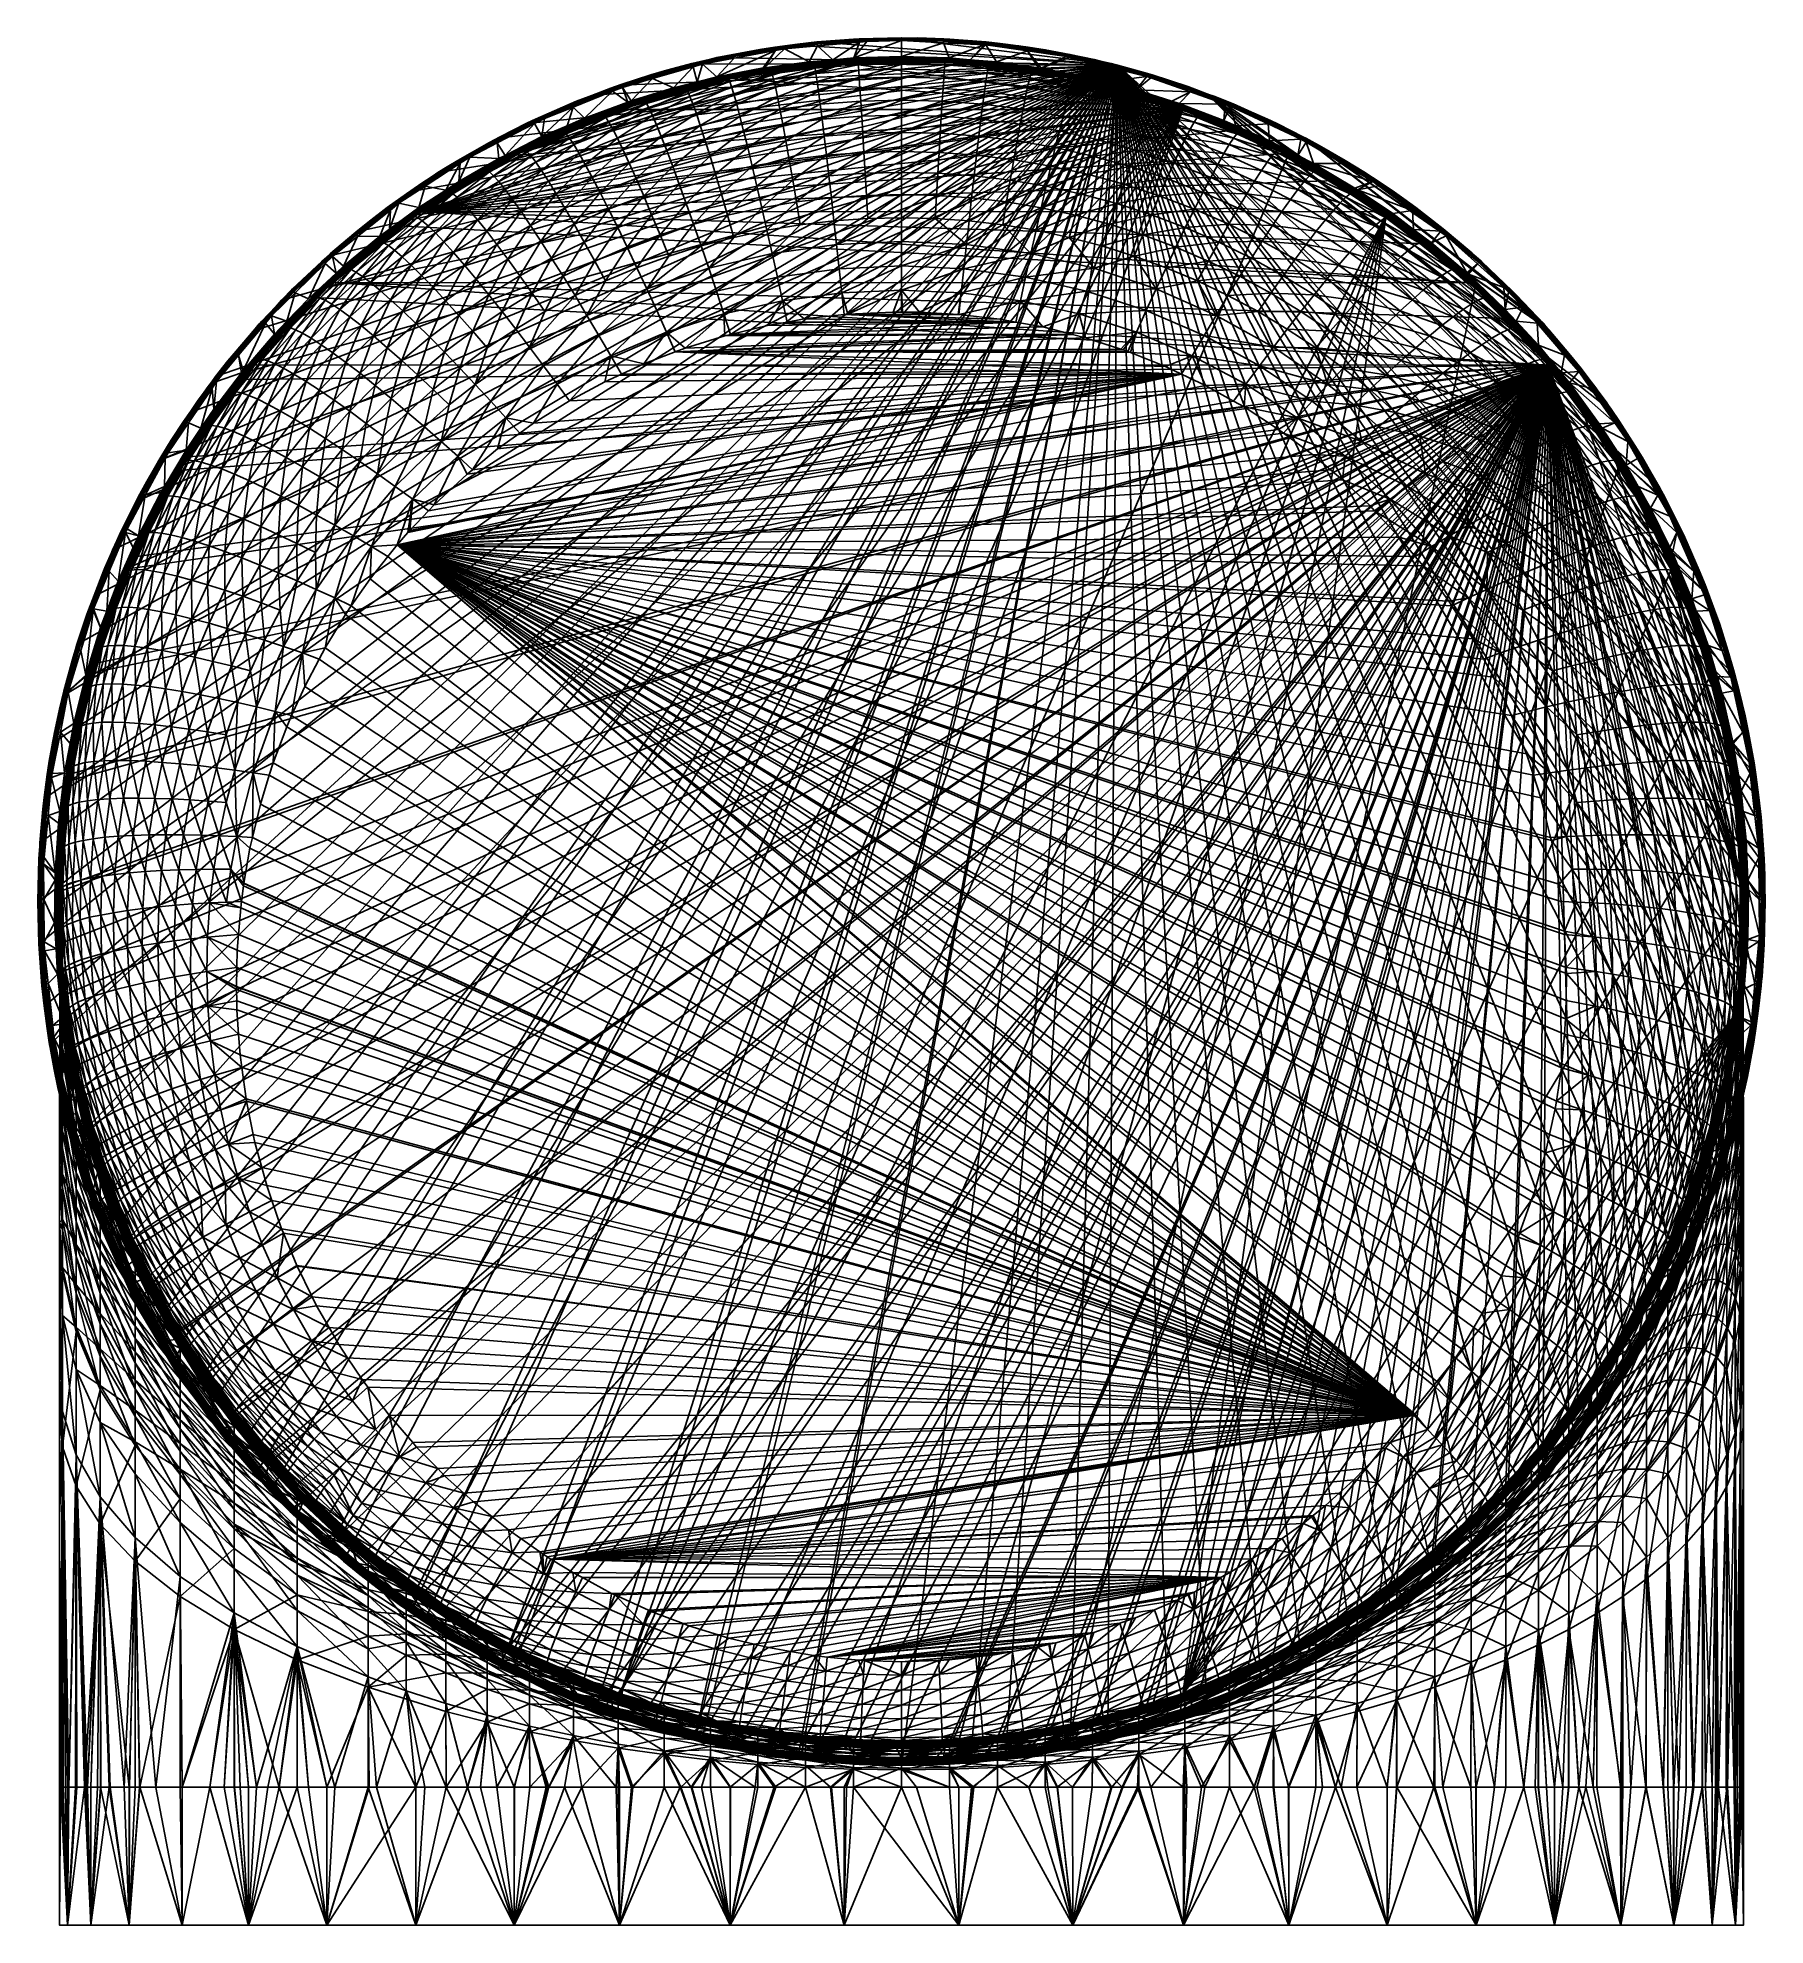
# Model space of a CAD drawing. Header units: inches. Extents: x -9200 to 7100, y -484 to 7100.
# Drawn here: x -59.5 to 59.5, y -70.5 to 59.5 of the extents above; entities that cross this region are included whole.
import ezdxf

# ---------------------------------------------------------------- set-up
doc = ezdxf.new("R2010")
doc.units = ezdxf.units.IN
doc.header["$MEASUREMENT"] = 0
doc.layers.get('0').update_dxf_attribs({"true_color": 0x1c1cb1})

msp = doc.modelspace()

# ---------------------------------------------------------------- meshes
at = {"color": 254, "true_color": 0xcccccc}
mesh = msp.add_polyface(dxfattribs=at)
corners = [(-9.43, 57.43, 11.15), (-9.54, 57.42, 11.16), (-9.43, 57.39, 11.17), (-13.71, 57.69, 11.03), (-12.72, 56.8, 11.44), (-11.52, 58.1, 10.84), (-8.67, 58.63, 10.6), (-8.71, 58.8, 10.46), (-11.58, 58.31, 10.69), (-11.57, 58.28, 10.73), (-14.41, 57.64, 11.02), (-14.4, 57.6, 11.06), (-11.56, 58.24, 10.76), (-14.38, 57.57, 11.09), (-11.55, 58.2, 10.79), (-8.7, 58.77, 10.5), (-8.69, 58.74, 10.53), (-8.69, 58.7, 10.56), (-12.96, 58.07, 10.63), (-14.45, 57.72, 10.84), (-11.6, 58.35, 10.54), (-8.73, 58.85, 10.31), (-9.77, 58.69, 10.34), (-11.6, 58.34, 10.51), (-11.59, 58.35, 10.59), (-14.43, 57.69, 10.93), (-11.59, 58.33, 10.64), (-8.72, 58.84, 10.36), (-8.71, 58.83, 10.41), (-14.44, 57.71, 10.89), (-14.42, 57.67, 10.98), (-12.71, 58.13, 6.71), (-14.23, 57.75, 10.78), (-7.16, 59, 6.31)]
mesh.append_faces([[corners[k] for k in face] for face in [(0, 1, 2), (3, 4, 5), (5, 4, 6), (4, 1, 6), (7, 8, 9), (8, 10, 9), (9, 10, 11), (9, 11, 12), (12, 11, 13), (12, 13, 14), (14, 13, 3), (14, 3, 5), (7, 9, 15), (15, 9, 12), (15, 12, 16), (16, 12, 14), (16, 14, 17), (17, 14, 5), (17, 5, 6), (18, 19, 20), (21, 22, 20), (20, 22, 23), (20, 23, 18), (24, 25, 26), (24, 26, 27), (27, 26, 28), (20, 29, 24), (20, 24, 21), (21, 24, 27), (7, 28, 8), (8, 28, 26), (8, 26, 30), (31, 32, 18), (18, 23, 31), (31, 23, 22), (31, 22, 33)]], dxfattribs={"color": 254})
mesh = msp.add_polyface(dxfattribs=at)
corners = [(0, 58, 11.11), (-3.02, 57.91, 36.43), (0, 58, 36.41), (1.2, 57.99, 11.12), (0, 57.93, 38.07), (2.79, 57.93, 36.42), (0, 58.09, 10.88), (0, 58.15, 10.83), (-4.72, 57.93, 10.94), (0, 58.16, 10.82), (0, 58.2, 10.79), (-3.29, 58.11, 10.84), (0, 58.01, 11.07), (-3.26, 57.91, 11.16), (0, 58.16, 10.82), (0, 58.09, 10.88), (-4.72, 57.86, 11.01), (0, 58.04, 10.95), (-4.72, 57.89, 10.97), (0, 58.01, 11.03), (0, 58.03, 10.97), (-4.71, 57.82, 11.11), (-4.71, 57.84, 11.06), (0, 58.01, 11.07), (0, 59.3, 10.29), (-2.38, 59.25, 10.31), (0, 59.46, 10.12), (0, 59.47, 10.11), (-2.91, 59.4, 10.15), (-2.92, 59.42, 10.05), (0, 59.49, 10.02), (0, 59.5, 9.97), (0, 59.44, 10.16), (-2.91, 59.37, 10.19), (-2.91, 59.34, 10.23), (0, 59.42, 10.19), (-2.91, 59.31, 10.27), (0, 59.38, 10.23), (0, 59.36, 10.25), (-2.9, 59.27, 10.3), (0, 59.34, 10.26), (-2.92, 59.42, 10.01), (-2.92, 59.41, 10.1), (0, 59.49, 10.05), (0, 59.45, 6.1), (14.89, 57.61, 6.95), (-12.71, 58.13, 6.71), (-7.16, 59, 6.31), (-5.83, 59.21, 6.21)]
mesh.append_faces([[corners[k] for k in face] for face in [(0, 1, 2), (0, 2, 3), (2, 4, 5), (6, 7, 8), (9, 10, 11), (0, 12, 13), (11, 14, 9), (15, 16, 17), (6, 18, 15), (14, 8, 7), (19, 20, 21), (20, 17, 22), (12, 0, 3), (3, 23, 12), (10, 24, 11), (25, 11, 24), (26, 27, 28), (29, 30, 31), (32, 33, 34), (32, 34, 35), (35, 34, 36), (35, 36, 37), (37, 36, 38), (38, 36, 39), (38, 39, 40), (40, 39, 25), (40, 25, 24), (31, 41, 29), (42, 28, 43), (43, 28, 27), (29, 42, 30), (30, 42, 43), (32, 26, 33), (33, 26, 28), (41, 31, 44), (45, 46, 47), (45, 47, 48)]], dxfattribs={"color": 254})
mesh = msp.add_polyface(dxfattribs=at)
corners = [(-9.38, 57.23, 11.47), (-9.01, 57.27, 36.56), (-6.72, 57.61, 36.49), (-6.53, 57.63, 11.28), (-8.97, 57.23, 38.21), (-6, 57.62, 38.14), (-8.9, 57.02, 39.92), (-5.95, 57.4, 39.85), (-9.38, 57.24, 11.42), (-4.71, 57.81, 11.16), (-9.43, 57.43, 11.15), (-9.43, 57.39, 11.17), (-6.37, 57.85, 10.96), (-4.73, 57.97, 10.91), (-9.41, 57.32, 11.24), (-9.4, 57.29, 11.28), (-4.72, 57.89, 10.97), (-9.42, 57.35, 11.2), (-4.72, 57.93, 10.94), (-9.39, 57.25, 11.37), (-4.71, 57.84, 11.06), (-9.39, 57.27, 11.33), (-4.71, 57.82, 11.11), (-4.72, 57.86, 11.01), (-8.67, 58.63, 10.6), (-9.54, 57.42, 11.16), (-8.07, 58.74, 10.54), (-5.82, 59.16, 10.29), (-8.71, 58.8, 10.46), (-8.7, 58.77, 10.5), (-8.69, 58.7, 10.56), (-5.81, 59.13, 10.33), (-8.69, 58.74, 10.53), (-5.81, 59.09, 10.37), (-5.8, 59.05, 10.4), (-5.83, 59.21, 10.15), (-7.17, 59.05, 10.18), (-8.73, 58.85, 10.31), (-8.73, 58.84, 10.28), (-9.77, 58.69, 10.34), (-8.72, 58.84, 10.36), (-8.71, 58.83, 10.41), (-5.83, 59.2, 10.2), (-5.82, 59.18, 10.25), (-7.16, 59, 6.31), (-6.59, 59.13, 10.14)]
mesh.append_faces([[corners[k] for k in face] for face in [(0, 1, 2), (0, 2, 3), (1, 4, 2), (2, 4, 5), (5, 6, 7), (8, 3, 9), (8, 0, 3), (10, 11, 12), (12, 11, 13), (14, 15, 16), (17, 14, 18), (11, 17, 13), (19, 20, 21), (19, 8, 22), (21, 23, 15), (24, 25, 10), (24, 10, 26), (26, 10, 12), (27, 28, 29), (30, 24, 26), (27, 29, 31), (31, 29, 32), (31, 32, 33), (33, 32, 30), (34, 30, 26), (35, 36, 37), (36, 38, 37), (37, 38, 39), (40, 41, 42), (42, 41, 43), (37, 40, 35), (35, 40, 42), (27, 43, 28), (28, 43, 41), (44, 39, 38), (44, 38, 36), (36, 45, 44)]], dxfattribs={"color": 254})
mesh = msp.add_polyface(dxfattribs=at)
corners = [(-4.73, 57.99, 10.89), (-4.73, 57.97, 10.91), (-3.29, 58.11, 10.84), (0, 58.16, 10.82), (-4.72, 57.93, 10.94), (-4.72, 57.89, 10.97), (0, 58.09, 10.88), (-8.07, 58.74, 10.54), (-6.37, 57.85, 10.96), (-5.79, 58.95, 10.45), (-2.9, 59.2, 10.33), (-2.38, 59.25, 10.31), (-2.91, 59.37, 10.19), (-5.82, 59.16, 10.29), (-5.81, 59.13, 10.33), (-2.9, 59.27, 10.3), (-5.81, 59.09, 10.37), (-8.69, 58.7, 10.56), (-5.8, 59.05, 10.4), (-2.91, 59.34, 10.23), (-2.91, 59.31, 10.27), (-6.59, 59.13, 10.14), (-7.17, 59.05, 10.18), (-5.83, 59.21, 10.15), (-2.92, 59.42, 10.05), (-2.92, 59.42, 10.01), (-3.3, 59.41, 10.01), (-5.83, 59.2, 10.11), (-5.83, 59.2, 10.2), (-5.82, 59.18, 10.25), (-2.92, 59.41, 10.1), (-2.91, 59.4, 10.15), (-7.16, 59, 6.31), (-5.83, 59.21, 6.21), (0, 59.45, 6.1)]
mesh.append_faces([[corners[k] for k in face] for face in [(0, 1, 2), (2, 1, 3), (4, 5, 6), (1, 4, 3), (7, 8, 9), (9, 8, 0), (9, 0, 10), (10, 0, 2), (10, 2, 11), (12, 13, 14), (15, 10, 11), (16, 17, 18), (18, 7, 9), (12, 14, 19), (19, 14, 16), (19, 16, 20), (20, 16, 18), (20, 18, 15), (15, 18, 9), (15, 9, 10), (21, 22, 23), (24, 25, 26), (24, 26, 23), (23, 26, 27), (23, 27, 21), (28, 29, 30), (30, 29, 31), (23, 28, 24), (24, 28, 30), (12, 31, 13), (13, 31, 29), (32, 21, 27), (32, 27, 33), (27, 26, 33), (33, 26, 25), (33, 25, 34)]], dxfattribs={"color": 254})
mesh = msp.add_polyface(dxfattribs=at)
corners = [(1.2, 57.99, 11.12), (2.79, 57.93, 36.42), (3.54, 57.87, 11.17), (3.02, 57.91, 36.43), (3.54, 57.87, 36.43), (4.45, 57.83, 11.19), (4.7, 57.8, 11.21), (3, 57.85, 38.09), (5.87, 57.7, 36.47), (2.98, 57.63, 39.81), (6, 57.62, 38.14), (4.71, 57.81, 11.16), (4.72, 57.89, 10.97), (0, 58.09, 10.88), (4.72, 57.86, 11.01), (4.73, 57.99, 10.89), (3.28, 58.11, 10.84), (4.73, 57.97, 10.91), (0, 58.16, 10.82), (4.72, 57.93, 10.94), (4.71, 57.84, 11.06), (0, 58.01, 11.03), (4.71, 57.82, 11.11), (0, 58.01, 11.07), (0, 58.03, 10.97), (5.7, 59.02, 10.42), (2.9, 59.16, 10.35), (2.91, 59.31, 10.27), (5.81, 59.13, 10.33), (2.91, 59.34, 10.23), (5.82, 59.16, 10.29), (2.91, 59.37, 10.19), (5.8, 59.05, 10.4), (5.81, 59.09, 10.37), (2.9, 59.27, 10.3), (2.92, 59.42, 10.01), (2.92, 59.42, 10.05), (3.31, 59.41, 10.01), (5.83, 59.21, 10.15), (2.92, 59.41, 10.1), (2.91, 59.4, 10.15), (5.83, 59.2, 10.2), (5.82, 59.18, 10.25), (1.12, 59.49, 6.08), (7.17, 59.02, 6.3), (0, 59.45, 6.1), (-5.83, 59.21, 6.21), (14.89, 57.61, 6.95)]
mesh.append_faces([[corners[k] for k in face] for face in [(0, 1, 2), (1, 3, 2), (2, 3, 4), (2, 4, 5), (5, 4, 6), (1, 7, 3), (7, 8, 4), (7, 4, 3), (7, 9, 10), (2, 5, 11), (11, 5, 6), (2, 11, 0), (12, 13, 14), (15, 16, 17), (17, 16, 18), (17, 18, 19), (19, 13, 12), (20, 21, 22), (22, 23, 11), (14, 24, 20), (15, 25, 16), (16, 25, 26), (27, 28, 29), (29, 30, 31), (26, 25, 32), (33, 27, 34), (35, 36, 37), (37, 36, 38), (39, 40, 41), (36, 39, 38), (32, 34, 26), (40, 31, 42), (43, 35, 37), (43, 37, 44), (45, 43, 44), (46, 45, 47)]], dxfattribs={"color": 254})
mesh = msp.add_polyface(dxfattribs=at)
corners = [(1.2, 57.99, 11.12), (0, 58, 36.41), (2.79, 57.93, 36.42), (0, 57.93, 38.07), (3, 57.85, 38.09), (0, 57.71, 39.79), (2.98, 57.63, 39.81), (3.28, 58.11, 10.84), (0, 58.2, 10.79), (0, 58.16, 10.82), (4.71, 57.81, 11.16), (0, 58.01, 11.07), (4.72, 57.86, 11.01), (0, 58.09, 10.88), (0, 58.09, 10.88), (0, 58.04, 10.95), (4.72, 57.93, 10.94), (0, 58.16, 10.82), (0, 58.15, 10.83), (0, 58.03, 10.97), (0, 58.01, 11.03), (4.71, 57.84, 11.06), (4.71, 57.82, 11.11), (2.9, 59.16, 10.35), (0, 59.3, 10.29), (0, 59.47, 10.11), (0, 59.46, 10.12), (2.91, 59.4, 10.15), (2.91, 59.31, 10.27), (0, 59.36, 10.25), (0, 59.34, 10.26), (2.9, 59.27, 10.3), (0, 59.38, 10.23), (2.91, 59.34, 10.23), (0, 59.42, 10.19), (2.91, 59.37, 10.19), (0, 59.44, 10.16), (0, 59.5, 9.97), (0, 59.49, 10.02), (2.92, 59.42, 10.01), (2.92, 59.42, 10.05), (0, 59.49, 10.05), (2.92, 59.41, 10.1), (0, 59.45, 6.1), (1.12, 59.49, 6.08)]
mesh.append_faces([[corners[k] for k in face] for face in [(0, 1, 2), (2, 3, 4), (3, 5, 4), (4, 5, 6), (7, 8, 9), (0, 10, 11), (12, 13, 14), (12, 14, 15), (16, 9, 17), (16, 17, 18), (18, 13, 16), (19, 20, 21), (20, 11, 22), (15, 19, 12), (7, 23, 8), (8, 23, 24), (25, 26, 27), (28, 29, 30), (31, 28, 30), (31, 30, 24), (29, 28, 32), (32, 28, 33), (32, 33, 34), (34, 33, 35), (34, 35, 36), (37, 38, 39), (39, 38, 40), (41, 25, 42), (42, 25, 27), (38, 41, 40), (40, 41, 42), (23, 31, 24), (26, 36, 27), (27, 36, 35), (43, 37, 39), (43, 39, 44)]], dxfattribs={"color": 254})
mesh = msp.add_polyface(dxfattribs=at)
corners = [(11.54, 58.15, 10.82), (11.35, 58.2, 10.8), (9.61, 57.41, 11.16), (8.67, 58.59, 10.62), (9.43, 57.43, 11.15), (6.54, 57.84, 10.96), (5.8, 59.01, 10.42), (11.56, 58.24, 10.76), (11.57, 58.28, 10.73), (8.69, 58.74, 10.53), (11.55, 58.2, 10.79), (8.69, 58.7, 10.56), (5.8, 59.05, 10.4), (11.58, 58.31, 10.69), (8.71, 58.8, 10.46), (8.7, 58.77, 10.5), (5.81, 59.13, 10.33), (8.73, 58.85, 10.31), (11.6, 58.35, 10.54), (9.9, 58.67, 10.35), (11.6, 58.33, 10.51), (8.73, 58.84, 10.28), (7.17, 59.05, 10.18), (5.83, 59.21, 10.15), (8.72, 58.84, 10.36), (5.82, 59.18, 10.25), (8.71, 58.83, 10.41), (11.59, 58.35, 10.59), (11.59, 58.33, 10.64), (5.83, 59.2, 10.2), (5.81, 59.09, 10.37), (5.82, 59.16, 10.29), (7.17, 59.02, 6.3), (8.06, 58.95, 6.33), (14.23, 57.74, 6.89), (14.89, 57.61, 6.95), (0, 59.45, 6.1)]
mesh.append_faces([[corners[k] for k in face] for face in [(0, 1, 2), (2, 1, 3), (2, 3, 4), (4, 3, 5), (5, 3, 6), (7, 8, 9), (10, 7, 11), (11, 7, 9), (11, 9, 12), (6, 3, 11), (11, 3, 1), (11, 1, 10), (13, 14, 15), (15, 14, 16), (17, 18, 19), (19, 18, 20), (19, 21, 17), (17, 21, 22), (17, 22, 23), (24, 25, 26), (24, 26, 27), (27, 26, 28), (17, 29, 24), (17, 24, 18), (18, 24, 27), (8, 13, 15), (8, 15, 9), (9, 15, 30), (26, 31, 14), (26, 14, 28), (28, 14, 13), (32, 22, 21), (32, 21, 33), (33, 21, 19), (33, 19, 34), (35, 36, 32), (34, 32, 33)]], dxfattribs={"color": 254})
mesh = msp.add_polyface(dxfattribs=at)
corners = [(7.69, 57.49, 11.35), (4.7, 57.8, 11.21), (3.54, 57.87, 36.43), (5.87, 57.7, 36.47), (6.03, 57.68, 36.48), (6, 57.62, 38.14), (3, 57.85, 38.09), (4.73, 57.99, 10.89), (4.73, 57.97, 10.91), (6.54, 57.84, 10.96), (9.43, 57.4, 11.17), (4.71, 57.81, 11.16), (4.72, 57.89, 10.97), (4.72, 57.86, 11.01), (9.41, 57.32, 11.24), (4.72, 57.93, 10.94), (9.42, 57.36, 11.2), (4.71, 57.84, 11.06), (4.71, 57.82, 11.11), (9.39, 57.27, 11.32), (9.39, 57.25, 11.37), (9.4, 57.29, 11.28), (5.8, 59.01, 10.42), (5.7, 59.02, 10.42), (8.71, 58.8, 10.46), (5.82, 59.16, 10.29), (5.81, 59.13, 10.33), (2.91, 59.34, 10.23), (5.8, 59.05, 10.4), (8.69, 58.7, 10.56), (8.7, 58.77, 10.5), (5.81, 59.09, 10.37), (2.91, 59.31, 10.27), (5.83, 59.21, 10.15), (7.17, 59.05, 10.18), (6.61, 59.13, 10.14), (3.31, 59.41, 10.01), (5.83, 59.2, 10.11), (5.83, 59.2, 10.2), (2.91, 59.4, 10.15), (5.82, 59.18, 10.25), (8.72, 58.84, 10.36), (2.92, 59.41, 10.1), (8.73, 58.85, 10.31), (8.69, 58.74, 10.53), (2.9, 59.27, 10.3), (2.91, 59.37, 10.19), (8.71, 58.83, 10.41), (7.17, 59.02, 6.3)]
mesh.append_faces([[corners[k] for k in face] for face in [(0, 1, 2), (2, 3, 0), (0, 3, 4), (5, 4, 3), (5, 3, 6), (7, 8, 9), (9, 8, 10), (11, 1, 0), (12, 13, 14), (8, 15, 10), (15, 12, 16), (17, 18, 19), (18, 11, 20), (13, 17, 21), (9, 22, 7), (7, 22, 23), (24, 25, 26), (27, 26, 25), (28, 23, 22), (28, 22, 29), (30, 26, 31), (31, 26, 32), (33, 34, 35), (36, 33, 37), (37, 33, 35), (38, 39, 40), (38, 40, 41), (33, 42, 38), (33, 38, 43), (44, 31, 28), (28, 31, 45), (40, 46, 25), (40, 25, 47), (48, 36, 37), (48, 37, 35), (35, 34, 48)]], dxfattribs={"color": 254})
mesh = msp.add_polyface(dxfattribs=at)
corners = [(10.91, 56.96, 11.6), (10.58, 57, 36.61), (11.98, 56.73, 36.67), (13.99, 56.28, 11.91), (12.31, 56.67, 36.68), (14.83, 55.99, 38.45), (11.92, 56.69, 38.32), (11.83, 56.48, 40.02), (11.7, 56.12, 41.75), (11.55, 55.61, 43.46), (14.57, 55.45, 41.87), (14.72, 55.8, 40.15), (12.9, 56.76, 11.46), (9.43, 57.4, 11.17), (14.06, 56.44, 11.61), (13.99, 56.29, 11.86), (9.38, 57.24, 11.42), (14.03, 56.37, 11.68), (9.4, 57.29, 11.28), (14.02, 56.34, 11.72), (9.42, 57.36, 11.2), (14.05, 56.4, 11.64), (9.41, 57.32, 11.24), (14.01, 56.31, 11.77), (9.39, 57.25, 11.37), (14, 56.3, 11.81), (9.39, 57.27, 11.32), (14.35, 57.46, 11.14), (11.54, 58.15, 10.82), (9.61, 57.41, 11.16), (11.56, 58.24, 10.76), (14.41, 57.64, 11.02), (11.57, 58.28, 10.73), (14.38, 57.57, 11.09), (14.4, 57.6, 11.06), (11.55, 58.2, 10.79), (11.35, 58.2, 10.8), (14.45, 57.72, 10.84), (14.23, 57.75, 10.77), (11.6, 58.35, 10.54), (13.27, 58, 10.66), (11.6, 58.33, 10.51), (11.59, 58.35, 10.59), (11.59, 58.33, 10.64), (14.44, 57.71, 10.89), (14.42, 57.67, 10.98), (11.58, 58.31, 10.69), (14.43, 57.69, 10.93), (14.23, 57.74, 6.89), (9.9, 58.67, 10.35), (14.89, 57.61, 6.95), (7.17, 59.02, 6.3)]
mesh.append_faces([[corners[k] for k in face] for face in [(0, 1, 2), (0, 2, 3), (3, 2, 4), (5, 4, 6), (6, 4, 2), (6, 2, 1), (6, 7, 5), (8, 9, 10), (8, 11, 7), (12, 13, 14), (3, 15, 0), (0, 15, 16), (17, 18, 19), (14, 20, 21), (21, 22, 17), (23, 24, 25), (25, 16, 15), (19, 26, 23), (27, 28, 29), (29, 12, 27), (30, 31, 32), (33, 34, 35), (35, 34, 30), (35, 36, 28), (35, 28, 33), (33, 28, 27), (37, 38, 39), (39, 38, 40), (39, 40, 41), (42, 43, 44), (39, 42, 37), (45, 46, 32), (43, 46, 47), (48, 49, 41), (48, 41, 40), (50, 51, 48)]], dxfattribs={"color": 254})
mesh = msp.add_polyface(dxfattribs=at)
corners = [(-34.75, 24.57, 58.35), (-35.38, 23.78, 58.45), (35.29, -35.38, 66.24), (-36.61, 22.23, 58.66), (-37.9, 20.37, 58.9), (-38.31, 19.78, 58.98), (-39.7, 17.49, 59.28), (-39.04, 20.92, 58.78), (-33.67, 27.72, 57.88), (-32.59, 26.92, 58.04), (-32.19, 27.34, 57.99), (-34, 25.43, 58.24), (-33.89, 25.55, 58.22), (-33.88, 25.56, 58.22), (-33.88, 25.57, 58.22), (-36.5, 24.46, 58.31), (-37.75, 25.19, 58.03), (-37.32, 30.32, 56.53), (-39.03, 25.92, 57.61), (-36.1, 29.47, 57.13), (-34.87, 28.6, 57.58), (-38.85, 28.51, 56.78), (-54.8, -23.18, 44.34), (-55.55, -21.07, 43.36), (14.89, 57.61, 6.95), (-57.13, -16.63, 41.3), (-57.68, -14.22, 40.19), (-58.68, -9.84, 38.16), (-58.97, -7.16, 36.92), (-59.43, -2.92, 34.96), (-59.4, 0, 33.61), (-59.36, 4.04, 31.74), (-58.97, 7.16, 30.3), (-58.48, 10.94, 28.55), (-52.61, -27.61, 46.39), (-57.67, 14.21, 27.03)]
mesh.append_faces([[corners[k] for k in face] for face in [(0, 1, 2), (2, 1, 3), (2, 3, 4), (4, 5, 2), (2, 5, 6), (5, 4, 7), (8, 9, 10), (8, 11, 12), (12, 13, 8), (8, 13, 14), (8, 14, 9), (4, 3, 15), (15, 3, 1), (15, 1, 0), (4, 15, 7), (7, 15, 16), (17, 18, 19), (19, 18, 16), (19, 16, 20), (20, 16, 15), (20, 15, 8), (8, 15, 0), (8, 0, 11), (17, 21, 18), (22, 23, 24), (23, 25, 24), (24, 25, 26), (24, 26, 27), (27, 28, 24), (24, 28, 29), (24, 29, 30), (30, 31, 24), (24, 31, 32), (24, 32, 33), (24, 34, 22), (33, 35, 24)]], dxfattribs={"color": 254})
mesh = msp.add_polyface(dxfattribs=at)
corners = [(-27.82, 31.18, 57.48), (-29.56, 29.75, 57.67), (19.29, 36.34, 56.8), (-32.59, 26.92, 58.04), (-33.88, 25.57, 58.22), (-33.88, 25.56, 58.22), (-33.89, 25.55, 58.22), (-29.93, 29.44, 57.71), (-32.19, 27.34, 57.99), (-34.75, 24.57, 58.35), (-34, 25.43, 58.24), (-26.3, 32.26, 57.34), (-35.7, 32.05, 56.29), (-37.32, 30.32, 56.53), (-36.1, 29.47, 57.13), (-25.36, 32.95, 57.25), (-27.25, 33.32, 57.14), (-30.57, 30.68, 57.49), (-31.71, 31.7, 57.16), (-28.3, 34.47, 56.79), (-33.67, 27.72, 57.88), (-34.87, 28.6, 57.58), (-32.86, 32.71, 56.69), (-34.02, 33.7, 56.06), (-29.36, 35.62, 56.3), (-31.15, 34.21, 56.49), (-38.52, 31.13, 55.78), (-38.85, 28.51, 56.78), (-36.88, 32.93, 55.52), (-35.15, 34.65, 55.28), (-38.01, 33.77, 54.61), (14.89, 57.61, 6.95), (-57.67, 14.21, 27.03), (-56.81, 17.7, 25.42), (-55.54, 21.06, 23.86)]
mesh.append_faces([[corners[k] for k in face] for face in [(0, 1, 2), (3, 4, 2), (2, 4, 5), (2, 5, 6), (1, 7, 2), (2, 7, 8), (2, 8, 3), (9, 2, 10), (10, 2, 6), (2, 11, 0), (12, 13, 14), (15, 16, 11), (8, 7, 17), (17, 7, 1), (17, 1, 16), (16, 1, 0), (16, 0, 11), (18, 17, 19), (19, 17, 16), (8, 17, 20), (20, 17, 18), (20, 18, 21), (21, 18, 22), (21, 22, 14), (14, 22, 23), (14, 23, 12), (18, 24, 25), (18, 25, 22), (26, 27, 13), (26, 13, 28), (28, 13, 12), (28, 12, 29), (29, 12, 23), (28, 30, 26), (31, 32, 33), (31, 33, 34)]], dxfattribs={"color": 254})
mesh = msp.add_polyface(dxfattribs=at)
corners = [(-32.25, 35.27, 55.85), (-31.15, 34.21, 56.49), (-30.42, 36.75, 55.64), (-29.36, 35.62, 56.3), (-28.3, 34.47, 56.79), (-31.71, 31.7, 57.16), (-32.86, 32.71, 56.69), (-34.02, 33.7, 56.06), (-35.15, 34.65, 55.28), (-33.35, 36.29, 55.05), (-31.47, 37.84, 54.83), (-29.52, 39.29, 54.63), (-28.53, 38.14, 55.45), (-30.49, 40.38, 53.66), (-32.48, 38.87, 53.87), (-34.41, 37.26, 54.11), (-36.25, 35.56, 54.35), (-36.88, 32.93, 55.52), (-38.01, 33.77, 54.61), (-33.45, 39.82, 52.77), (-35.42, 38.15, 53.02), (-37.3, 36.39, 53.28), (-39.09, 34.54, 53.55), (-38.28, 37.14, 52.08), (-36.36, 38.96, 51.8), (-34.36, 40.69, 51.53), (-38, 40.28, 49.03), (-39.17, 37.8, 50.76), (-37.23, 39.67, 50.46), (-55.54, 21.06, 23.86), (-54.35, 24.21, 22.41), (14.89, 57.61, 6.95), (-52.6, 27.6, 20.84), (-51.15, 30.39, 19.55)]
mesh.append_faces([[corners[k] for k in face] for face in [(0, 1, 2), (2, 1, 3), (4, 3, 5), (6, 1, 0), (6, 0, 7), (8, 7, 9), (9, 7, 0), (9, 0, 10), (10, 0, 2), (10, 2, 11), (11, 2, 12), (11, 13, 10), (10, 13, 14), (10, 14, 9), (9, 14, 15), (9, 15, 8), (8, 15, 16), (8, 16, 17), (17, 16, 18), (14, 19, 15), (15, 19, 20), (15, 20, 16), (16, 20, 21), (16, 21, 18), (18, 21, 22), (23, 22, 21), (23, 21, 24), (24, 21, 20), (24, 20, 25), (25, 20, 19), (26, 27, 28), (27, 23, 28), (28, 23, 24), (29, 30, 31), (31, 30, 32), (31, 32, 33)]], dxfattribs={"color": 254})
mesh = msp.add_polyface(dxfattribs=at)
corners = [(-26.42, 51.63, -59.9), (-21.32, 53.94, 8.65), (-19.22, 54.72, -59.9), (-33.13, 47.6, -59.9), (-28.2, 50.68, 10.16), (-26.38, 51.55, 9.76), (-39.25, 42.71, -59.9), (-34.6, 46.55, 12.07), (-33.09, 47.53, 11.62), (-44.64, 37.03, -59.9), (-40.4, 41.62, 14.35), (-39.19, 42.64, 13.88), (-45.5, 35.97, 16.97), (-44.59, 36.98, 16.5), (-19.19, 54.62, 8.33), (-3.91, 57.75, 6.89), (-44.91, 36.54, -59.9), (-49.22, 30.68, -59.9), (-39.52, 42.32, -59.9), (-33.39, 47.3, -59.9), (-26.64, 51.41, -59.9), (-19.39, 54.56, -59.9), (-53.11, 23.07, -65.2), (-49.47, 30.08, -65.2), (19.39, 54.56, -65.2), (-44.91, 36.54, -65.2), (-39.52, 42.32, -65.2), (-33.39, 47.3, -65.2), (-26.64, 51.41, -65.2), (-19.39, 54.56, -65.2)]
mesh.append_faces([[corners[k] for k in face] for face in [(0, 1, 2), (3, 4, 0), (0, 4, 5), (0, 5, 1), (6, 7, 3), (3, 7, 8), (3, 8, 4), (9, 10, 6), (6, 10, 11), (6, 11, 7), (9, 12, 13), (9, 13, 10), (14, 1, 5), (8, 15, 4), (16, 17, 9), (16, 9, 18), (18, 9, 6), (18, 6, 19), (19, 6, 3), (19, 3, 20), (20, 3, 0), (20, 0, 21), (22, 23, 24), (23, 25, 24), (24, 25, 26), (25, 16, 18), (25, 18, 26), (26, 18, 19), (26, 19, 27), (27, 19, 20), (27, 20, 28), (28, 20, 21), (28, 21, 29)]], dxfattribs={"color": 254})
mesh = msp.add_polyface(dxfattribs=at)
corners = [(35.29, -35.38, 66.24), (-40.11, 16.71, 59.38), (-41.11, 14.82, 59.63), (-39.7, 17.49, 59.28), (-42.01, 12.81, 59.9), (-42.35, 12.04, 60), (-43.28, 9.57, 60.32), (-45.78, -7.46, 62.57), (-45.66, -9.13, 62.79), (-43.55, 8.7, 60.44), (-44.16, 6.71, 60.7), (-44.7, 4.42, 61), (-45.3, 1.28, 61.42), (-45.3, 1.26, 61.42), (-45.52, -0.43, 61.64), (-45.67, -2.26, 61.88), (-45.76, -3.35, 62.02), (-45.78, -4.53, 62.18), (-45.81, -5.84, 62.35), (-45.81, -5.84, 62.35), (-45.81, -5.87, 62.36), (-44.88, 3.69, 61.1), (-45.3, 1.28, 61.42), (-45.33, 1.09, 61.44), (-45.47, 0, 61.58), (-45.81, -6.06, 62.38), (-45.79, -6.83, 62.48), (-26.85, -53.1, 58.18), (-27.63, -52.65, 57.97), (14.89, 57.61, 6.95), (-32.87, -49.6, 56.56), (-33.77, -48.92, 56.25), (-21.08, -55.6, 59.34), (-38.44, -45.42, 54.63), (-39.41, -44.49, 54.2), (-43.48, -40.62, 52.41), (-44.48, -39.41, 51.85), (-47.92, -35.26, 49.93), (-48.9, -33.76, 49.23), (-51.71, -29.43, 47.23), (-52.61, -27.61, 46.39)]
mesh.append_faces([[corners[k] for k in face] for face in [(0, 1, 2), (0, 3, 1), (2, 4, 0), (0, 4, 5), (0, 5, 6), (7, 8, 0), (6, 9, 0), (0, 9, 10), (0, 10, 11), (0, 12, 13), (14, 15, 0), (0, 15, 16), (0, 16, 17), (17, 18, 0), (0, 18, 19), (0, 19, 20), (11, 21, 0), (0, 21, 22), (0, 22, 12), (13, 23, 0), (0, 23, 24), (0, 24, 14), (20, 25, 0), (0, 25, 26), (0, 26, 7), (27, 28, 29), (29, 28, 30), (29, 30, 31), (29, 32, 27), (31, 33, 29), (29, 33, 34), (29, 34, 35), (35, 36, 29), (29, 36, 37), (29, 37, 38), (38, 39, 29), (29, 39, 40)]], dxfattribs={"color": 254})
mesh = msp.add_polyface(dxfattribs=at)
corners = [(-21.67, 40.38, 55.65), (-17.54, 42.2, 55.41), (-18.23, 43.66, 54.69), (-20.38, 42.75, 54.82), (-22.49, 41.75, 54.96), (-25.62, 38.19, 55.95), (-24.56, 40.64, 55.11), (-13.8, 45.16, 54.49), (-16.03, 44.46, 54.58), (-16.86, 40.71, 55.96), (-13.28, 43.62, 55.22), (-20.84, 39, 56.19), (-27.51, 40.65, 54.44), (-26.57, 39.44, 55.27), (-25.44, 41.91, 54.26), (-23.31, 43.07, 54.1), (-21.13, 44.12, 53.95), (-18.9, 45.08, 53.82), (-16.63, 45.92, 53.7), (-19.55, 46.43, 52.78), (-21.85, 45.43, 52.93), (-24.1, 44.32, 53.09), (-26.29, 43.11, 53.26), (-28.42, 41.8, 53.45), (-24.85, 45.5, 51.93), (-27.11, 44.24, 52.12), (-29.29, 42.87, 52.32), (-27.87, 45.26, 50.84), (-51.15, 30.39, 19.55), (-48.89, 33.74, 18), (14.89, 57.61, 6.95), (-47.25, 36.16, 16.88), (-44.46, 39.39, 15.38)]
mesh.append_faces([[corners[k] for k in face] for face in [(0, 1, 2), (2, 3, 0), (0, 3, 4), (0, 4, 5), (5, 4, 6), (1, 7, 8), (1, 8, 2), (9, 10, 1), (9, 1, 11), (11, 1, 0), (12, 13, 14), (14, 13, 6), (14, 6, 15), (15, 6, 4), (15, 4, 16), (16, 4, 3), (16, 3, 17), (17, 3, 2), (17, 2, 18), (18, 2, 8), (17, 19, 16), (16, 19, 20), (16, 20, 15), (15, 20, 21), (15, 21, 14), (14, 21, 22), (14, 22, 12), (12, 22, 23), (21, 24, 22), (22, 24, 25), (22, 25, 23), (23, 25, 26), (27, 26, 25), (28, 29, 30), (30, 29, 31), (30, 31, 32)]], dxfattribs={"color": 254})
mesh = msp.add_polyface(dxfattribs=at)
corners = [(-43.73, -19.56, 64.16), (-43.38, -20.59, 64.3), (35.29, -35.38, 66.24), (-44.65, -16.04, 63.7), (-44.54, -16.59, 63.77), (-44.07, -18.32, 64), (-35.3, -35.37, 66.24), (-33.67, -37.25, 66.49), (-33.4, -37.57, 66.53), (-45.66, -9.13, 62.79), (-45.56, -10.54, 62.97), (-45.44, -11.43, 63.09), (-42.71, -22.53, 64.55), (-42.58, -22.84, 64.59), (-41.66, -25.05, 64.88), (-40.29, -27.84, 65.25), (-39.43, -29.34, 65.45), (-38.77, -30.49, 65.6), (-38.16, -31.41, 65.72), (-37.16, -32.92, 65.92), (-36.77, -33.43, 65.99), (-31.95, -39.04, 66.72), (-31.47, -39.54, 66.79), (-30.14, -40.74, 66.95), (-29.49, -41.33, 67.03), (-28.22, -42.35, 67.16), (-45.15, -13.59, 63.37), (-45.12, -13.74, 63.39), (-41.63, -25.11, 64.89), (-40.6, -27.22, 65.17), (-32.76, -40.03, 66.74), (-34.55, -38.23, 66.5), (14.89, 57.61, 6.95), (-7.17, -59.05, 60.94), (-13.8, -57.88, 60.39), (-14.23, -57.75, 60.33), (-20.47, -55.87, 59.46), (-21.08, -55.6, 59.34)]
mesh.append_faces([[corners[k] for k in face] for face in [(0, 1, 2), (3, 4, 2), (2, 4, 5), (2, 5, 0), (6, 7, 2), (2, 7, 8), (2, 9, 10), (2, 10, 11), (1, 12, 2), (2, 12, 13), (2, 13, 14), (15, 16, 2), (2, 16, 17), (2, 17, 18), (18, 19, 2), (2, 19, 20), (2, 20, 6), (8, 21, 2), (2, 21, 22), (2, 22, 23), (23, 24, 2), (2, 24, 25), (11, 26, 2), (2, 26, 27), (2, 27, 3), (14, 28, 2), (2, 28, 29), (2, 29, 15), (30, 22, 21), (30, 21, 31), (31, 21, 8), (31, 8, 7), (32, 33, 34), (32, 34, 35), (35, 36, 32), (32, 36, 37)]], dxfattribs={"color": 254})
mesh = msp.add_polyface(dxfattribs=at)
corners = [(-11.68, 56.81, -59.9), (-6.58, 57.63, 6.95), (-3.92, 57.87, -59.9), (-3.91, 57.75, 6.89), (-19.22, 54.72, -59.9), (-14.08, 56.27, 7.57), (-11.66, 56.71, 7.37), (-21.32, 53.94, 8.65), (-19.19, 54.62, 8.33), (-40.4, 41.62, 14.35), (-44.59, 36.98, 16.5), (44.55, 36.95, 16.51), (-45.5, 35.97, 16.97), (-39.19, 42.64, 13.88), (39.16, 42.61, 13.89), (-33.09, 47.53, 11.62), (-34.6, 46.55, 12.07), (11.65, 56.69, 7.38), (8.61, 57.36, 7.07), (3.91, 57.75, 6.89), (1.02, 57.99, 6.78), (-28.2, 50.68, 10.16), (-26.38, 51.55, 9.76), (-19.39, 54.56, -59.9), (-26.42, 51.63, -59.9), (-11.78, 56.69, -59.9), (-3.95, 57.77, -59.9), (19.39, 54.56, -65.2), (-39.52, 42.32, -65.2), (-33.39, 47.3, -65.2), (-26.64, 51.41, -65.2), (-19.39, 54.56, -65.2), (-11.78, 56.69, -65.2), (-3.95, 57.77, -65.2)]
mesh.append_faces([[corners[k] for k in face] for face in [(0, 1, 2), (2, 1, 3), (4, 5, 0), (0, 5, 6), (0, 6, 1), (4, 7, 8), (4, 8, 5), (9, 10, 11), (10, 12, 11), (9, 11, 13), (14, 15, 16), (14, 16, 13), (15, 17, 18), (15, 18, 19), (19, 20, 15), (15, 20, 3), (21, 3, 22), (3, 1, 22), (22, 1, 6), (22, 6, 8), (8, 6, 5), (23, 24, 4), (23, 4, 25), (25, 4, 0), (25, 0, 26), (26, 0, 2), (27, 28, 29), (29, 30, 27), (27, 30, 31), (31, 23, 25), (31, 25, 32), (32, 25, 26), (32, 26, 33)]], dxfattribs={"color": 254})
mesh = msp.add_polyface(dxfattribs=at)
corners = [(-29.3, 50.06, 14.81), (-26.08, 51.79, 37.67), (-27.14, 51.24, 14.26), (-27.31, 49.04, 46.14), (-26.8, 48.35, 47.72), (-24.8, 50.35, 45.92), (-24.32, 49.63, 47.51), (-22.21, 51.53, 45.72), (-21.79, 50.78, 47.33), (-25.97, 51.79, 39.27), (-28.38, 50.26, 41.19), (-25.78, 51.64, 40.93), (-28.1, 50, 42.85), (-27.74, 49.59, 44.51), (-25.52, 51.36, 42.61), (-25.2, 50.93, 44.28), (-22.58, 52.14, 44.07), (-21.85, 45.43, 52.93), (-20.18, 47.69, 51.6), (-22.54, 46.65, 51.76), (-24.1, 44.32, 53.09), (-24.85, 45.5, 51.93), (-27.87, 45.26, 50.84), (-27.11, 44.24, 52.12), (-25.56, 46.57, 50.64), (-23.19, 47.77, 50.45), (-20.76, 48.85, 50.29), (-28.57, 46.17, 49.44), (-26.21, 47.53, 49.23), (-23.79, 48.76, 49.03), (-21.3, 49.88, 48.86), (-27.16, 51.24, 14.21), (-26.37, 51.66, 14.06), (-27.31, 51.4, 13.94), (-27.73, 51.19, 14.04), (-27.29, 51.38, 13.96), (-44.46, 39.39, 15.38), (-42.7, 41.43, 14.44), (14.89, 57.61, 6.95), (-39.39, 44.47, 13.03)]
mesh.append_faces([[corners[k] for k in face] for face in [(0, 1, 2), (3, 4, 5), (5, 4, 6), (5, 6, 7), (7, 6, 8), (9, 10, 11), (12, 13, 14), (14, 13, 15), (14, 11, 12), (12, 11, 10), (7, 16, 5), (5, 16, 15), (5, 15, 3), (3, 15, 13), (17, 18, 19), (17, 19, 20), (20, 19, 21), (22, 23, 24), (24, 23, 21), (24, 21, 25), (25, 21, 19), (25, 19, 26), (26, 19, 18), (4, 27, 28), (4, 28, 6), (6, 28, 29), (6, 29, 8), (8, 29, 30), (28, 22, 24), (28, 24, 29), (29, 24, 25), (29, 25, 30), (30, 25, 26), (31, 2, 32), (33, 34, 35), (36, 37, 38), (38, 37, 39)]], dxfattribs={"color": 254})
mesh = msp.add_polyface(dxfattribs=at)
corners = [(-16.63, 45.92, 53.7), (-16.03, 44.46, 54.58), (-14.32, 46.65, 53.59), (-13.8, 45.16, 54.49), (-11.98, 47.28, 53.51), (-11.55, 45.75, 54.4), (-9.62, 47.79, 53.43), (-9.96, 49.27, 52.37), (-12.41, 48.73, 52.45), (-14.83, 48.08, 52.55), (-17.21, 47.31, 52.66), (-18.9, 45.08, 53.82), (-19.55, 46.43, 52.78), (-10.29, 50.66, 51.16), (-12.81, 50.1, 51.25), (-15.31, 49.41, 51.35), (-17.76, 48.61, 51.47), (-20.18, 47.69, 51.6), (-21.85, 45.43, 52.93), (-20.76, 48.85, 50.29), (-18.28, 49.81, 50.14), (-15.76, 50.64, 50.02), (-13.19, 51.35, 49.91), (-10.59, 51.93, 49.82), (-21.79, 50.78, 47.33), (-21.3, 49.88, 48.86), (-19.19, 51.8, 47.16), (-18.76, 50.87, 48.7), (-16.17, 51.74, 48.57), (-37.57, 46.14, 12.26), (-33.75, 48.9, 10.99), (14.89, 57.61, 6.95), (-39.39, 44.47, 13.03)]
mesh.append_faces([[corners[k] for k in face] for face in [(0, 1, 2), (2, 1, 3), (2, 3, 4), (4, 3, 5), (4, 5, 6), (4, 7, 8), (4, 8, 2), (2, 8, 9), (2, 9, 0), (0, 9, 10), (0, 10, 11), (11, 10, 12), (8, 13, 14), (8, 14, 9), (9, 14, 15), (9, 15, 10), (10, 15, 16), (10, 16, 12), (12, 16, 17), (12, 17, 18), (19, 17, 20), (20, 17, 16), (20, 16, 21), (21, 16, 15), (21, 15, 22), (22, 15, 14), (22, 14, 23), (23, 14, 13), (24, 25, 26), (26, 25, 27), (25, 19, 27), (27, 19, 20), (27, 20, 28), (28, 20, 21), (29, 30, 31), (31, 32, 29)]], dxfattribs={"color": 254})
mesh = msp.add_polyface(dxfattribs=at)
corners = [(11.68, 56.81, -59.9), (3.92, 57.87, -59.9), (3.91, 57.75, 6.89), (8.61, 57.36, 7.07), (11.65, 56.69, 7.38), (19.22, 54.72, -59.9), (16.04, 55.74, 7.82), (-3.92, 57.87, -59.9), (-3.91, 57.75, 6.89), (1.02, 57.99, 6.78), (-39.19, 42.64, 13.88), (44.55, 36.95, 16.51), (41.84, 40.17, 15.02), (39.16, 42.61, 13.89), (36.21, 45.31, 12.65), (-33.09, 47.53, 11.62), (33.06, 47.5, 11.63), (29.97, 49.66, 10.63), (26.36, 51.52, 9.77), (23.21, 53.16, 9.01), (19.18, 54.61, 8.34), (-3.95, 57.77, -59.9), (3.95, 57.77, -59.9), (11.78, 56.69, -59.9), (19.39, 54.56, -59.9), (19.39, 54.56, -65.2), (-19.39, 54.56, -65.2), (-11.78, 56.69, -65.2), (-3.95, 57.77, -65.2), (3.95, 57.77, -65.2), (11.78, 56.69, -65.2)]
mesh.append_faces([[corners[k] for k in face] for face in [(0, 1, 2), (2, 3, 0), (0, 3, 4), (0, 4, 5), (5, 4, 6), (7, 8, 1), (1, 8, 9), (1, 9, 2), (10, 11, 12), (10, 12, 13), (14, 15, 13), (6, 4, 15), (14, 16, 15), (15, 16, 17), (15, 17, 18), (18, 19, 15), (15, 19, 20), (15, 20, 6), (21, 7, 22), (22, 7, 1), (22, 1, 23), (23, 1, 0), (23, 0, 24), (24, 0, 5), (25, 26, 27), (27, 28, 25), (25, 28, 29), (25, 29, 30), (28, 21, 22), (28, 22, 29), (29, 22, 23), (29, 23, 30), (30, 23, 24)]], dxfattribs={"color": 254})
mesh = msp.add_polyface(dxfattribs=at)
corners = [(40.01, -28.35, 65.32), (40.59, -27.22, 65.17), (-34.75, 24.57, 58.35), (35.29, -35.38, 66.24), (35.35, -35.31, 66.23), (41.32, -25.78, 64.98), (41.64, -25.05, 64.88), (42.48, -23.12, 64.63), (42.58, -22.84, 64.59), (43.38, -20.59, 64.3), (43.57, -20.07, 64.23), (36.78, -33.43, 65.99), (37, -33.14, 65.95), (38.16, -31.42, 65.72), (38.57, -30.81, 65.64), (39.43, -29.34, 65.45), (44.07, -18.33, 64), (44.36, -17.31, 63.86), (44.64, -16.04, 63.7), (45.03, -14.27, 63.46), (45.11, -13.74, 63.39), (45.46, -11.44, 63.09), (11.61, -58.36, 60.61), (7.16, -58.97, 60.9), (14.89, 57.61, 6.95), (24.83, -54.07, 58.63), (21.06, -55.54, 59.31), (18.35, -56.6, 59.8), (14.21, -57.68, 60.3), (36.7, -46.83, 55.28), (33.74, -48.88, 56.23), (-6.95, -59.09, 60.95), (-7.17, -59.05, 60.94), (30.98, -50.8, 57.12), (27.6, -52.6, 57.95), (46.56, -37.04, 50.75), (44.46, -39.39, 51.84), (41.92, -42.23, 53.15), (39.39, -44.46, 54.18), (50.57, -31.35, 48.12), (48.89, -33.74, 49.22)]
mesh.append_faces([[corners[k] for k in face] for face in [(0, 1, 2), (2, 3, 4), (1, 5, 2), (2, 5, 6), (2, 6, 7), (7, 8, 2), (2, 8, 9), (2, 9, 10), (4, 11, 2), (2, 11, 12), (2, 12, 13), (13, 14, 2), (2, 14, 15), (2, 15, 0), (10, 16, 2), (2, 16, 17), (2, 17, 18), (18, 19, 2), (2, 19, 20), (2, 20, 21), (22, 23, 24), (25, 26, 24), (26, 27, 24), (24, 27, 28), (24, 28, 22), (29, 30, 24), (31, 32, 24), (30, 33, 24), (24, 33, 34), (24, 34, 25), (35, 36, 24), (36, 37, 24), (24, 37, 38), (24, 38, 29), (24, 39, 40), (24, 40, 35)]], dxfattribs={"color": 254})
mesh = msp.add_polyface(dxfattribs=at)
corners = [(-17.46, 55.29, 12.38), (-16.7, 55.54, 36.91), (-16.17, 55.7, 12.18), (-14.9, 56.02, 36.81), (-13.98, 56.27, 11.92), (-14.83, 55.99, 38.45), (-13.41, 56.42, 36.73), (-17.7, 55.16, 38.62), (-16.88, 53.5, 45.39), (-16.55, 52.7, 47.02), (-14.13, 54.28, 45.26), (-13.86, 53.46, 46.89), (-17.57, 54.97, 40.31), (-14.72, 55.8, 40.15), (-11.92, 56.69, 38.32), (-17.39, 54.64, 42.02), (-17.16, 54.15, 43.72), (-14.57, 55.45, 41.87), (-14.37, 54.95, 43.58), (-11.7, 56.12, 41.75), (-11.83, 56.48, 40.02), (-16.17, 51.74, 48.57), (-13.54, 52.47, 48.45), (-15.76, 50.64, 50.02), (-13.19, 51.35, 49.91), (-13.99, 56.28, 11.86), (-18.51, 54.96, 12.48), (-14.06, 56.44, 11.61), (-15.71, 56.05, 11.79), (-18.6, 55.11, 12.23), (-14.03, 56.37, 11.68), (-18.55, 55.01, 12.33), (-14.02, 56.34, 11.72), (-14.05, 56.4, 11.64), (-18.57, 55.04, 12.29), (-18.58, 55.07, 12.26), (-14, 56.3, 11.81), (-14.01, 56.31, 11.77), (-18.52, 54.98, 12.43), (-18.54, 54.99, 12.38), (-33.75, 48.9, 10.99), (-31.93, 50.21, 10.38), (14.89, 57.61, 6.95), (-27.61, 52.61, 9.27)]
mesh.append_faces([[corners[k] for k in face] for face in [(0, 1, 2), (2, 1, 3), (2, 3, 4), (5, 6, 3), (5, 3, 7), (7, 3, 1), (8, 9, 10), (10, 9, 11), (7, 12, 5), (5, 12, 13), (5, 13, 14), (15, 16, 17), (17, 16, 18), (17, 18, 19), (17, 20, 13), (17, 13, 15), (15, 13, 12), (10, 18, 8), (8, 18, 16), (9, 21, 11), (11, 21, 22), (21, 23, 22), (22, 23, 24), (4, 25, 2), (2, 25, 26), (27, 28, 29), (30, 31, 32), (33, 34, 30), (27, 35, 33), (36, 37, 38), (38, 37, 39), (38, 26, 36), (36, 26, 25), (37, 32, 39), (40, 41, 42), (42, 41, 43)]], dxfattribs={"color": 254})
mesh = msp.add_polyface(dxfattribs=at)
corners = [(-13.98, 56.27, 11.92), (-13.41, 56.42, 36.73), (-12.99, 56.53, 11.8), (-11.97, 56.72, 36.67), (-10.58, 57.01, 11.58), (-10.58, 57.01, 36.61), (-11.92, 56.69, 38.32), (-14.83, 55.99, 38.45), (-14.13, 54.28, 45.26), (-13.86, 53.46, 46.89), (-11.35, 54.92, 45.15), (-11.13, 54.08, 46.79), (-14.72, 55.8, 40.15), (-11.83, 56.48, 40.02), (-8.97, 57.23, 38.21), (-11.7, 56.12, 41.75), (-14.37, 54.95, 43.58), (-11.55, 55.61, 43.46), (-14.57, 55.45, 41.87), (-13.54, 52.47, 48.45), (-10.88, 53.08, 48.35), (-13.19, 51.35, 49.91), (-10.59, 51.93, 49.82), (-13.99, 56.28, 11.86), (-9.77, 57.17, 11.5), (-9.38, 57.24, 11.42), (-9.43, 57.39, 11.17), (-12.72, 56.8, 11.44), (-14.06, 56.44, 11.61), (-14.03, 56.37, 11.68), (-14.02, 56.34, 11.72), (-9.41, 57.32, 11.24), (-9.4, 57.29, 11.28), (-14.05, 56.4, 11.64), (-9.42, 57.35, 11.2), (-9.39, 57.25, 11.37), (-9.39, 57.27, 11.33), (-14, 56.3, 11.81), (-14.01, 56.31, 11.77), (14.89, 57.61, 6.95), (-27.61, 52.61, 9.27), (-25.85, 53.59, 8.81)]
mesh.append_faces([[corners[k] for k in face] for face in [(0, 1, 2), (2, 1, 3), (2, 3, 4), (3, 5, 4), (5, 3, 6), (6, 3, 1), (6, 1, 7), (8, 9, 10), (10, 9, 11), (6, 12, 13), (6, 13, 14), (15, 16, 17), (15, 13, 18), (10, 17, 8), (8, 17, 16), (9, 19, 11), (11, 19, 20), (19, 21, 20), (20, 21, 22), (2, 4, 23), (23, 4, 24), (23, 24, 25), (26, 27, 28), (29, 30, 31), (31, 30, 32), (33, 29, 34), (34, 29, 31), (28, 33, 26), (26, 33, 34), (35, 36, 37), (37, 36, 38), (37, 23, 35), (35, 23, 25), (36, 32, 38), (38, 32, 30), (39, 40, 41)]], dxfattribs={"color": 254})
mesh = msp.add_polyface(dxfattribs=at)
corners = [(-10.58, 57.01, 11.58), (-10.58, 57.01, 36.61), (-10.07, 57.11, 36.59), (-9.77, 57.17, 11.5), (-9.01, 57.27, 36.56), (-9.38, 57.23, 11.47), (-11.92, 56.69, 38.32), (-8.97, 57.23, 38.21), (-11.35, 54.92, 45.15), (-11.13, 54.08, 46.79), (-8.54, 55.43, 45.07), (-8.38, 54.57, 46.71), (-5.71, 55.79, 45.01), (-11.83, 56.48, 40.02), (-8.9, 57.02, 39.92), (-6, 57.62, 38.14), (-11.7, 56.12, 41.75), (-11.55, 55.61, 43.46), (-8.81, 56.65, 41.65), (-8.69, 56.12, 43.37), (-5.89, 57.03, 41.58), (-5.81, 56.49, 43.31), (-5.95, 57.4, 39.85), (-10.59, 51.93, 49.82), (-10.29, 50.66, 51.16), (-7.97, 52.39, 49.75), (-7.74, 51.1, 51.1), (-5.32, 52.72, 49.7), (-10.88, 53.08, 48.35), (-8.18, 53.55, 48.28), (-5.6, 54.92, 46.65), (-5.47, 53.89, 48.22), (-9.38, 57.24, 11.42), (-9.43, 57.39, 11.17), (-9.54, 57.42, 11.16), (-12.72, 56.8, 11.44), (-25.85, 53.59, 8.81), (-21.07, 55.56, 7.9), (14.89, 57.61, 6.95), (-19.41, 56.24, 7.58)]
mesh.append_faces([[corners[k] for k in face] for face in [(0, 1, 2), (0, 2, 3), (3, 2, 4), (3, 4, 5), (1, 6, 2), (2, 6, 7), (2, 7, 4), (8, 9, 10), (10, 9, 11), (10, 11, 12), (7, 13, 14), (7, 14, 15), (16, 17, 18), (18, 17, 19), (18, 19, 20), (20, 19, 21), (20, 22, 18), (18, 22, 14), (18, 14, 16), (16, 14, 13), (10, 21, 19), (10, 19, 8), (8, 19, 17), (23, 24, 25), (25, 24, 26), (25, 26, 27), (9, 28, 11), (11, 28, 29), (11, 29, 30), (28, 23, 29), (29, 23, 25), (29, 25, 31), (32, 3, 5), (33, 34, 35), (36, 37, 38), (38, 37, 39)]], dxfattribs={"color": 254})
mesh = msp.add_polyface(dxfattribs=at)
corners = [(-24.15, -45.28, 67.55), (33.34, -37.63, 66.54), (33.67, -37.25, 66.49), (35.29, -35.38, 66.24), (36.74, -36.88, 66.14), (36.23, -36.35, 66.24), (34.55, -38.23, 66.5), (37.81, -34.39, 65.98), (31.16, -39.83, 66.83), (32.76, -40.03, 66.74), (31.95, -39.03, 66.72), (38.16, -31.42, 65.72), (37, -33.14, 65.95), (36.78, -33.43, 65.99), (35.35, -35.31, 66.23), (38.57, -30.81, 65.64), (39.28, -32.35, 65.71), (38.36, -34.91, 65.87), (37.25, -37.42, 65.96), (37.75, -37.97, 65.69), (38.23, -38.51, 65.33), (39.45, -35.99, 65.4), (33.61, -41.12, 66.48), (35.48, -39.32, 66.22), (39.08, -39.51, 64.39), (38.68, -39.02, 64.9), (36.38, -40.41, 65.63), (38.91, -35.45, 65.68), (39.45, -39.96, 63.81), (37.17, -41.42, 64.72), (7.16, -58.97, 60.9), (4.72, -59.31, 61.06), (14.89, 57.61, 6.95), (0, -59.5, 61.14), (-6.95, -59.09, 60.95)]
mesh.append_faces([[corners[k] for k in face] for face in [(0, 1, 2), (0, 2, 3), (4, 5, 6), (5, 4, 7), (8, 9, 10), (10, 9, 1), (1, 9, 6), (1, 6, 2), (2, 6, 5), (2, 5, 3), (11, 12, 7), (7, 12, 13), (7, 13, 5), (5, 13, 14), (5, 14, 3), (15, 11, 16), (16, 11, 7), (16, 7, 17), (17, 7, 4), (17, 4, 18), (18, 4, 6), (19, 20, 21), (9, 22, 6), (6, 22, 23), (6, 23, 18), (24, 25, 26), (26, 25, 20), (26, 20, 23), (23, 20, 19), (23, 19, 18), (18, 19, 27), (18, 27, 17), (28, 24, 29), (30, 31, 32), (32, 31, 33), (32, 33, 34)]], dxfattribs={"color": 254})
mesh = msp.add_polyface(dxfattribs=at)
corners = [(-13.98, 56.27, 11.92), (-14.9, 56.02, 36.81), (-13.41, 56.42, 36.73), (-13.99, 56.28, 11.86), (-12.99, 56.53, 11.8), (-14.06, 56.44, 11.61), (-12.72, 56.8, 11.44), (-14.07, 56.46, 11.6), (-15.71, 56.05, 11.79), (-17.15, 56.69, 11.5), (-14.36, 57.5, 11.12), (-13.71, 57.69, 11.03), (-14.42, 57.67, 10.98), (-17.23, 56.89, 11.34), (-17.21, 56.86, 11.38), (-11.58, 58.31, 10.69), (-14.41, 57.64, 11.02), (-14.38, 57.57, 11.09), (-17.2, 56.83, 11.41), (-14.4, 57.6, 11.06), (-17.18, 56.79, 11.44), (-14.23, 57.75, 10.78), (-14.45, 57.72, 10.84), (-12.96, 58.07, 10.63), (-14.45, 57.69, 10.8), (-16.17, 57.26, 11), (-17.26, 56.94, 11.2), (-17.26, 56.92, 11.16), (-17.25, 56.93, 11.25), (-17.24, 56.91, 11.29), (-14.44, 57.71, 10.89), (-14.43, 57.69, 10.93), (-11.59, 58.35, 10.59), (-11.6, 58.35, 10.54), (-11.59, 58.33, 10.64), (-14.22, 57.7, 6.91), (-19.41, 56.24, 7.58), (-12.71, 58.13, 6.71)]
mesh.append_faces([[corners[k] for k in face] for face in [(0, 1, 2), (3, 0, 4), (5, 6, 7), (5, 7, 8), (9, 8, 10), (10, 8, 7), (10, 7, 11), (11, 7, 6), (12, 13, 14), (15, 12, 16), (17, 10, 11), (12, 14, 16), (16, 14, 18), (16, 18, 19), (19, 18, 20), (19, 20, 17), (17, 20, 9), (17, 9, 10), (21, 22, 23), (21, 24, 22), (22, 24, 25), (22, 25, 26), (26, 25, 27), (28, 29, 30), (30, 29, 31), (30, 31, 32), (26, 28, 22), (22, 28, 30), (22, 30, 33), (12, 34, 31), (12, 31, 13), (13, 31, 29), (25, 35, 27), (27, 35, 36), (25, 24, 35), (35, 24, 21), (35, 21, 37)]], dxfattribs={"color": 254})
mesh = msp.add_polyface(dxfattribs=at)
corners = [(-6.53, 57.63, 11.28), (-6.72, 57.61, 36.49), (-6.02, 57.67, 36.48), (-4.7, 57.79, 11.21), (-3.55, 57.88, 36.43), (-3.55, 57.88, 11.17), (-6, 57.62, 38.14), (-3, 57.85, 38.09), (-5.71, 55.79, 45.01), (-8.38, 54.57, 46.71), (-5.6, 54.92, 46.65), (-2.86, 56.01, 44.97), (-5.95, 57.4, 39.85), (-2.98, 57.63, 39.81), (-5.89, 57.03, 41.58), (-5.81, 56.49, 43.31), (-2.95, 57.26, 41.54), (-2.91, 56.72, 43.27), (-8.54, 55.43, 45.07), (-5.32, 52.72, 49.7), (-7.74, 51.1, 51.1), (-5.17, 51.41, 51.05), (-2.67, 52.92, 49.67), (-8.18, 53.55, 48.28), (-5.47, 53.89, 48.22), (-2.8, 55.13, 46.62), (-7.97, 52.39, 49.75), (-2.74, 54.1, 48.19), (-3.26, 57.91, 11.16), (-4.71, 57.81, 11.16), (-6.37, 57.85, 10.96), (-4.73, 57.97, 10.91), (-4.73, 57.99, 10.89), (-4.72, 57.89, 10.97), (-9.4, 57.29, 11.28), (-4.72, 57.86, 11.01), (-4.72, 57.93, 10.94), (-9.41, 57.32, 11.24), (-9.42, 57.35, 11.2), (-4.71, 57.82, 11.11), (-4.71, 57.84, 11.06), (-9.39, 57.25, 11.37), (-9.38, 57.24, 11.42), (-9.39, 57.27, 11.33), (14.89, 57.61, 6.95), (-19.41, 56.24, 7.58), (-14.22, 57.7, 6.91), (-12.71, 58.13, 6.71)]
mesh.append_faces([[corners[k] for k in face] for face in [(0, 1, 2), (0, 2, 3), (3, 2, 4), (3, 4, 5), (1, 6, 2), (2, 6, 4), (4, 6, 7), (8, 9, 10), (8, 10, 11), (6, 12, 7), (7, 12, 13), (14, 15, 16), (16, 15, 17), (16, 13, 14), (14, 13, 12), (11, 17, 8), (8, 17, 15), (8, 15, 18), (19, 20, 21), (19, 21, 22), (10, 23, 24), (10, 24, 25), (24, 26, 19), (24, 19, 27), (28, 29, 5), (29, 0, 3), (29, 3, 5), (30, 31, 32), (33, 34, 35), (36, 37, 33), (31, 38, 36), (39, 40, 41), (39, 42, 29), (40, 35, 43), (44, 45, 46), (46, 47, 44)]], dxfattribs={"color": 254})
mesh = msp.add_polyface(dxfattribs=at)
corners = [(-3.55, 57.88, 11.17), (-3.55, 57.88, 36.43), (-3.36, 57.9, 36.43), (-3.26, 57.91, 11.16), (-3.02, 57.91, 36.43), (0, 58, 11.11), (-3, 57.85, 38.09), (0, 57.93, 38.07), (0, 58, 36.41), (-2.86, 56.01, 44.97), (-5.6, 54.92, 46.65), (-2.8, 55.13, 46.62), (0, 56.08, 44.96), (0, 55.2, 46.61), (-2.98, 57.63, 39.81), (0, 57.71, 39.79), (-2.95, 57.26, 41.54), (-2.91, 56.72, 43.27), (0, 57.33, 41.53), (0, 56.79, 43.26), (-2.67, 52.92, 49.67), (-5.17, 51.41, 51.05), (-2.59, 51.6, 51.02), (0, 52.98, 49.66), (0, 51.66, 51.01), (2.67, 52.92, 49.67), (-5.47, 53.89, 48.22), (-2.74, 54.1, 48.19), (0, 54.17, 48.18), (-5.32, 52.72, 49.7), (2.74, 54.1, 48.19), (0, 58.01, 11.07), (0, 58.01, 11.03), (-4.71, 57.82, 11.11), (0, 58.01, 11.07), (-4.71, 57.81, 11.16), (-4.72, 57.89, 10.97), (-4.72, 57.86, 11.01), (0, 58.09, 10.88), (0, 58.03, 10.97), (-4.71, 57.84, 11.06), (0, 58.04, 10.95)]
mesh.append_faces([[corners[k] for k in face] for face in [(0, 1, 2), (0, 2, 3), (3, 2, 4), (3, 4, 5), (1, 6, 2), (2, 6, 4), (4, 6, 7), (4, 7, 8), (9, 10, 11), (9, 11, 12), (12, 11, 13), (6, 14, 7), (7, 14, 15), (16, 17, 18), (18, 17, 19), (18, 15, 16), (16, 15, 14), (12, 19, 9), (9, 19, 17), (20, 21, 22), (20, 22, 23), (23, 22, 24), (23, 24, 25), (11, 26, 27), (11, 27, 13), (13, 27, 28), (27, 29, 20), (27, 20, 28), (28, 20, 23), (28, 23, 30), (31, 32, 33), (3, 34, 35), (36, 37, 38), (33, 39, 40), (33, 35, 31), (31, 35, 34), (40, 41, 37)]], dxfattribs={"color": 254})
mesh = msp.add_polyface(dxfattribs=at)
corners = [(7.69, 57.49, 11.35), (6.03, 57.68, 36.48), (9.37, 57.21, 11.48), (8.97, 57.23, 38.21), (6, 57.62, 38.14), (0, 56.08, 44.96), (0, 55.2, 46.61), (2.86, 56.01, 44.97), (2.8, 55.13, 46.62), (5.71, 55.79, 45.01), (5.6, 54.92, 46.65), (8.54, 55.43, 45.07), (8.38, 54.57, 46.71), (2.98, 57.63, 39.81), (5.95, 57.4, 39.85), (0, 57.33, 41.53), (0, 56.79, 43.26), (2.95, 57.26, 41.54), (2.91, 56.72, 43.27), (5.89, 57.03, 41.58), (5.81, 56.49, 43.31), (8.81, 56.65, 41.65), (8.69, 56.12, 43.37), (8.9, 57.02, 39.92), (0, 57.71, 39.79), (0, 54.17, 48.18), (2.74, 54.1, 48.19), (5.47, 53.89, 48.22), (8.18, 53.55, 48.28), (2.67, 52.92, 49.67), (4.71, 57.81, 11.16), (9.38, 57.24, 11.42), (9.39, 57.25, 11.37)]
mesh.append_faces([[corners[k] for k in face] for face in [(0, 1, 2), (3, 1, 4), (5, 6, 7), (7, 6, 8), (7, 8, 9), (9, 8, 10), (9, 10, 11), (11, 10, 12), (4, 13, 14), (4, 14, 3), (15, 16, 17), (17, 16, 18), (17, 18, 19), (19, 18, 20), (19, 20, 21), (21, 20, 22), (19, 23, 14), (19, 14, 17), (17, 14, 13), (17, 13, 15), (15, 13, 24), (11, 22, 9), (9, 22, 20), (9, 20, 7), (7, 20, 18), (7, 18, 5), (5, 18, 16), (6, 25, 8), (8, 25, 26), (8, 26, 10), (10, 26, 27), (10, 27, 12), (12, 27, 28), (26, 29, 27), (30, 0, 31), (32, 30, 31)]], dxfattribs={"color": 254})
mesh = msp.add_polyface(dxfattribs=at)
corners = [(9.37, 57.21, 11.48), (6.03, 57.68, 36.48), (8.99, 57.29, 36.55), (10.58, 57.02, 11.57), (10.58, 57, 36.61), (10.91, 56.96, 11.6), (11.92, 56.69, 38.32), (8.97, 57.23, 38.21), (8.54, 55.43, 45.07), (8.38, 54.57, 46.71), (11.35, 54.92, 45.15), (11.13, 54.08, 46.79), (5.95, 57.4, 39.85), (8.9, 57.02, 39.92), (11.83, 56.48, 40.02), (8.81, 56.65, 41.65), (8.69, 56.12, 43.37), (11.7, 56.12, 41.75), (11.55, 55.61, 43.46), (5.89, 57.03, 41.58), (8.18, 53.55, 48.28), (6.54, 57.84, 10.96), (9.43, 57.4, 11.17), (9.43, 57.43, 11.15), (9.61, 57.41, 11.16), (12.9, 56.76, 11.46), (9.38, 57.24, 11.42), (7.69, 57.49, 11.35), (9.41, 57.32, 11.24), (4.72, 57.86, 11.01), (9.4, 57.29, 11.28), (14.03, 56.37, 11.68), (4.72, 57.93, 10.94), (9.42, 57.36, 11.2), (14.06, 56.44, 11.61), (4.72, 57.89, 10.97), (14.05, 56.4, 11.64), (9.39, 57.27, 11.32), (4.71, 57.82, 11.11), (9.39, 57.25, 11.37), (14.01, 56.31, 11.77), (14, 56.3, 11.81), (4.71, 57.84, 11.06), (14.02, 56.34, 11.72)]
mesh.append_faces([[corners[k] for k in face] for face in [(0, 1, 2), (0, 2, 3), (3, 2, 4), (3, 4, 5), (6, 4, 7), (7, 4, 2), (7, 2, 1), (8, 9, 10), (10, 9, 11), (7, 12, 13), (7, 13, 6), (6, 13, 14), (15, 16, 17), (17, 16, 18), (17, 14, 15), (15, 14, 13), (15, 13, 19), (10, 18, 8), (8, 18, 16), (9, 20, 11), (21, 22, 23), (23, 22, 24), (24, 22, 25), (5, 26, 3), (26, 27, 0), (26, 0, 3), (28, 29, 30), (28, 30, 31), (22, 32, 33), (22, 33, 34), (33, 35, 28), (33, 28, 36), (37, 38, 39), (37, 39, 40), (39, 26, 41), (30, 42, 37), (30, 37, 43)]], dxfattribs={"color": 254})
mesh = msp.add_polyface(dxfattribs=at)
corners = [(13.99, 56.28, 11.91), (12.31, 56.67, 36.68), (14.1, 56.26, 11.92), (14.9, 56.03, 36.81), (17.25, 55.38, 12.34), (14.83, 55.99, 38.45), (15.63, 55.85, 36.85), (11.83, 56.48, 40.02), (14.72, 55.8, 40.15), (14.57, 55.45, 41.87), (11.55, 55.61, 43.46), (14.37, 54.95, 43.58), (11.7, 56.12, 41.75), (12.9, 56.76, 11.46), (14.06, 56.44, 11.61), (14.07, 56.46, 11.6), (16.16, 55.92, 11.85), (13.99, 56.29, 11.86), (14.03, 56.37, 11.68), (14.02, 56.34, 11.72), (18.57, 55.04, 12.29), (14.05, 56.4, 11.64), (18.58, 55.08, 12.26), (14.01, 56.31, 11.77), (14, 56.3, 11.81), (18.54, 54.99, 12.38), (18.52, 54.98, 12.43), (18.55, 55.01, 12.33), (14.35, 57.46, 11.14), (16.9, 56.83, 11.43), (17.23, 56.89, 11.34), (14.42, 57.67, 10.98), (14.41, 57.64, 11.02), (11.57, 58.28, 10.73), (14.4, 57.6, 11.06), (11.56, 58.24, 10.76), (17.21, 56.86, 11.38), (17.2, 56.83, 11.41), (14.38, 57.57, 11.09), (16.54, 57.16, 11.05), (14.45, 57.7, 10.8), (14.45, 57.72, 10.84), (14.23, 57.75, 10.77), (14.44, 57.71, 10.89), (11.59, 58.33, 10.64), (14.43, 57.69, 10.93), (17.25, 56.93, 11.25), (11.59, 58.35, 10.59), (17.26, 56.94, 11.2), (11.58, 58.31, 10.69), (17.24, 56.91, 11.29), (13.27, 58, 10.66), (14.23, 57.74, 6.89), (14.89, 57.61, 6.95)]
mesh.append_faces([[corners[k] for k in face] for face in [(0, 1, 2), (2, 1, 3), (2, 3, 4), (5, 6, 3), (5, 3, 1), (5, 7, 8), (9, 10, 11), (9, 8, 12), (13, 14, 15), (15, 14, 16), (0, 2, 17), (17, 2, 4), (18, 19, 20), (21, 18, 22), (23, 24, 25), (24, 17, 26), (19, 23, 27), (28, 13, 15), (28, 15, 29), (30, 31, 32), (32, 31, 33), (34, 32, 35), (36, 32, 34), (37, 34, 38), (38, 28, 29), (39, 40, 41), (41, 40, 42), (43, 44, 45), (43, 45, 46), (41, 47, 43), (41, 43, 48), (45, 49, 31), (45, 31, 50), (51, 42, 52), (52, 42, 40), (52, 40, 53), (40, 39, 53)]], dxfattribs={"color": 254})
mesh = msp.add_polyface(dxfattribs=at)
corners = [(17.25, 55.38, 12.34), (14.9, 56.03, 36.81), (15.63, 55.85, 36.85), (17.46, 55.3, 12.37), (17.46, 55.28, 36.96), (17.7, 55.16, 38.62), (14.83, 55.99, 38.45), (14.72, 55.8, 40.15), (17.57, 54.97, 40.31), (14.57, 55.45, 41.87), (16.16, 55.92, 11.85), (14.06, 56.44, 11.61), (18.6, 55.11, 12.23), (18.62, 55.14, 12.21), (13.99, 56.29, 11.86), (18.51, 54.96, 12.48), (18.57, 55.04, 12.29), (14.02, 56.34, 11.72), (18.55, 55.01, 12.33), (14.05, 56.4, 11.64), (18.58, 55.08, 12.26), (14.03, 56.37, 11.68), (18.54, 54.99, 12.38), (14, 56.3, 11.81), (18.52, 54.98, 12.43), (14.01, 56.31, 11.77), (16.9, 56.83, 11.43), (14.07, 56.46, 11.6), (17.17, 56.74, 11.47), (19.9, 55.78, 11.92), (17.23, 56.89, 11.34), (14.41, 57.64, 11.02), (17.21, 56.86, 11.38), (14.4, 57.6, 11.06), (17.2, 56.83, 11.41), (14.38, 57.57, 11.09), (17.18, 56.79, 11.44), (19.96, 55.92, 11.84), (19.94, 55.88, 11.87), (14.45, 57.72, 10.84), (17.26, 56.94, 11.2), (16.54, 57.16, 11.05), (19.72, 56.14, 11.52), (17.27, 56.92, 11.16), (17.25, 56.93, 11.25), (14.43, 57.69, 10.93), (17.24, 56.91, 11.29), (14.44, 57.71, 10.89), (14.42, 57.67, 10.98), (14.89, 57.61, 6.95), (21.09, 55.61, 7.88)]
mesh.append_faces([[corners[k] for k in face] for face in [(0, 1, 2), (0, 2, 3), (3, 2, 4), (5, 4, 2), (5, 2, 6), (6, 7, 5), (5, 7, 8), (9, 8, 7), (10, 11, 12), (10, 12, 13), (14, 0, 15), (16, 17, 18), (11, 19, 12), (12, 19, 20), (20, 21, 16), (22, 23, 24), (24, 14, 15), (18, 25, 22), (26, 27, 10), (26, 10, 28), (28, 10, 29), (30, 31, 32), (32, 33, 34), (34, 35, 36), (36, 35, 26), (36, 26, 28), (37, 34, 36), (38, 36, 28), (39, 40, 41), (40, 42, 43), (40, 43, 41), (44, 45, 46), (40, 47, 44), (46, 48, 30), (49, 41, 43), (49, 43, 50)]], dxfattribs={"color": 254})
mesh = msp.add_polyface(dxfattribs=at)
corners = [(38.91, -35.45, 65.68), (40.47, -33.4, 65.39), (39.87, -32.87, 65.59), (39.43, -29.34, 65.45), (38.57, -30.81, 65.64), (39.28, -32.35, 65.71), (40.64, -30.26, 65.43), (41.88, -28.1, 65.14), (40.01, -28.35, 65.32), (43.01, -25.9, 64.85), (41.32, -25.78, 64.98), (40.59, -27.22, 65.17), (42.48, -23.12, 64.63), (41.64, -25.05, 64.88), (42.56, -28.59, 65.01), (41.27, -30.76, 65.3), (41.91, -31.28, 65.09), (43.25, -29.09, 64.79), (42.54, -31.8, 64.79), (41.05, -33.93, 65.1), (39.45, -35.99, 65.4), (39.97, -36.52, 65.03), (41.61, -34.45, 64.72), (43.14, -32.31, 64.39), (40.46, -37.03, 64.58), (42.13, -34.96, 64.25), (42.61, -35.44, 63.7), (43.7, -32.81, 63.91), (40.9, -37.52, 64.05), (38.36, -34.91, 65.87), (43.04, -35.88, 63.08), (41.29, -37.96, 63.46), (52.6, -27.61, 46.38), (50.57, -31.35, 48.12), (14.89, 57.61, 6.95)]
mesh.append_faces([[corners[k] for k in face] for face in [(0, 1, 2), (3, 4, 5), (6, 7, 8), (9, 10, 7), (7, 10, 11), (7, 11, 8), (9, 12, 13), (9, 13, 10), (14, 9, 7), (14, 7, 15), (15, 7, 6), (15, 6, 2), (2, 1, 15), (15, 1, 16), (15, 16, 14), (14, 16, 17), (18, 17, 16), (18, 16, 19), (19, 16, 1), (19, 1, 20), (20, 1, 0), (20, 21, 19), (19, 21, 22), (19, 22, 18), (18, 22, 23), (21, 24, 22), (22, 24, 25), (22, 25, 23), (26, 27, 25), (26, 25, 28), (29, 0, 2), (29, 2, 5), (5, 2, 6), (5, 6, 3), (3, 6, 8), (30, 26, 31), (32, 33, 34)]], dxfattribs={"color": 254})
mesh = msp.add_polyface(dxfattribs=at)
corners = [(45.79, 4.49, 60.95), (44.77, 4.2, 61.03), (46.19, 2.24, 61.25), (45.31, 1.2, 61.43), (43.06, 10.19, 60.24), (43.54, 8.7, 60.44), (44.67, 8.88, 60.37), (44.04, 7.15, 60.64), (44.71, 4.42, 61), (42.03, 12.81, 59.9), (43.15, 13.1, 59.81), (40.78, 15.47, 59.55), (41.27, 17.13, 59.28), (40.11, 16.71, 59.38), (39.35, 18.1, 59.2), (45.92, 9.06, 60.18), (46.51, 11.49, 59.56), (44.44, 13.41, 59.6), (45.18, 18.43, 58.17), (42.8, 20.08, 58.4), (43.87, 18.01, 58.68), (42.56, 17.58, 59.05), (44.85, 15.89, 58.97), (45.73, 13.71, 59.26), (46.15, 16.23, 58.47), (39.04, 20.92, 58.78), (46.46, 18.82, 57.52), (44.1, 20.57, 57.87), (53.88, -25.23, 45.29), (52.6, -27.61, 46.38), (14.89, 57.61, 6.95), (58.27, -12.04, 39.18), (57.68, -14.22, 40.19), (56.46, -18.77, 42.29), (55.55, -21.06, 43.36), (59.42, 0, 33.61), (59.28, -5.16, 36), (58.98, -7.16, 36.92)]
mesh.append_faces([[corners[k] for k in face] for face in [(0, 1, 2), (2, 1, 3), (4, 5, 6), (6, 5, 7), (6, 7, 0), (0, 7, 8), (0, 8, 1), (4, 6, 9), (9, 6, 10), (9, 10, 11), (11, 10, 12), (11, 12, 13), (12, 14, 13), (15, 16, 17), (18, 19, 20), (20, 19, 21), (20, 21, 22), (22, 21, 17), (22, 17, 23), (23, 17, 16), (18, 20, 24), (24, 20, 22), (21, 25, 12), (21, 12, 17), (17, 12, 10), (17, 10, 15), (15, 10, 6), (26, 27, 18), (28, 29, 30), (31, 32, 30), (32, 33, 30), (30, 33, 34), (30, 34, 28), (35, 36, 30), (30, 36, 37), (30, 37, 31)]], dxfattribs={"color": 254})
mesh = msp.add_polyface(dxfattribs=at)
corners = [(40.33, 21.51, 58.52), (42.56, 17.58, 59.05), (42.8, 20.08, 58.4), (40.29, 26.62, 57.04), (39.03, 25.92, 57.61), (41.65, 24.67, 57.31), (40.37, 24.04, 57.86), (42.92, 22.65, 57.59), (41.63, 22.09, 58.13), (44.1, 20.57, 57.87), (45.18, 18.43, 58.17), (39.04, 20.92, 58.78), (41.54, 27.3, 56.32), (38.85, 28.51, 56.78), (42.92, 25.27, 56.61), (44.2, 23.18, 56.9), (45.38, 21.03, 57.21), (46.46, 18.82, 57.52), (46.62, 21.45, 56.4), (45.44, 23.67, 56.08), (44.14, 25.83, 55.76), (42.75, 27.92, 55.46), (40.07, 29.25, 56.04), (46.61, 24.11, 55.11), (45.31, 26.34, 54.78), (43.9, 28.5, 54.46), (44.97, 29, 53.33), (46.39, 26.78, 53.67), (59.47, 1.8, 32.78), (59.42, 0, 33.61), (14.89, 57.61, 6.95), (57.71, 14.23, 27.03), (58.86, 8.73, 29.57), (59, 7.17, 30.29)]
mesh.append_faces([[corners[k] for k in face] for face in [(0, 1, 2), (3, 4, 5), (5, 4, 6), (5, 6, 7), (7, 6, 8), (7, 8, 9), (10, 9, 2), (2, 9, 8), (2, 8, 0), (0, 8, 6), (0, 11, 1), (12, 13, 3), (12, 3, 14), (14, 3, 5), (14, 5, 15), (15, 5, 7), (15, 7, 16), (16, 7, 9), (16, 9, 17), (16, 18, 15), (15, 18, 19), (15, 19, 14), (14, 19, 20), (14, 20, 12), (12, 20, 21), (12, 21, 22), (19, 23, 20), (20, 23, 24), (20, 24, 21), (21, 24, 25), (26, 25, 27), (27, 25, 24), (28, 29, 30), (31, 32, 30), (30, 32, 33), (30, 33, 28)]], dxfattribs={"color": 254})
mesh = msp.add_polyface(dxfattribs=at)
corners = [(46.09, 35.11, 42.54), (46.04, 35.24, 41.03), (44.28, 37.36, 42.09), (42.56, 36.75, 48.22), (41.85, 36.34, 49.68), (44.35, 34.6, 48.58), (43.62, 34.24, 50.02), (46.02, 32.37, 48.96), (45.28, 32.05, 50.38), (44.02, 37.35, 43.62), (45.83, 35.12, 44.05), (45.46, 35.04, 45.57), (43.17, 37.05, 46.7), (44.96, 34.87, 47.09), (43.65, 37.25, 45.16), (46.64, 32.6, 47.49), (40.07, 29.25, 56.04), (42.75, 27.92, 55.46), (41.26, 29.95, 55.16), (43.9, 28.5, 54.46), (42.39, 30.59, 54.14), (39.68, 31.9, 54.88), (40.79, 32.6, 53.84), (40.1, 35.23, 52.37), (39.09, 34.54, 53.55), (41.82, 33.23, 52.68), (43.45, 31.16, 53), (44.97, 29, 53.33), (41.02, 35.83, 51.07), (42.77, 33.78, 51.4), (44.42, 31.65, 51.74), (46.83, 29.8, 50.76), (45.95, 29.44, 52.09), (55.22, 22.15, 23.36), (55.58, 21.08, 23.86), (21.09, 55.61, 7.88), (14.89, 57.61, 6.95), (57.43, 15.55, 26.42), (57.71, 14.23, 27.03), (52.64, 27.63, 20.82)]
mesh.append_faces([[corners[k] for k in face] for face in [(0, 1, 2), (3, 4, 5), (5, 4, 6), (5, 6, 7), (7, 6, 8), (0, 9, 10), (11, 12, 13), (11, 10, 14), (5, 15, 13), (5, 13, 3), (16, 17, 18), (17, 19, 18), (18, 19, 20), (18, 20, 21), (21, 20, 22), (23, 24, 25), (25, 24, 22), (25, 22, 26), (26, 22, 20), (26, 20, 27), (27, 20, 19), (4, 28, 6), (6, 28, 29), (6, 29, 8), (8, 29, 30), (8, 30, 31), (28, 23, 29), (29, 23, 25), (29, 25, 30), (30, 25, 26), (30, 26, 32), (32, 26, 27), (33, 34, 35), (36, 34, 37), (36, 37, 38), (35, 39, 33)]], dxfattribs={"color": 254})
mesh = msp.add_polyface(dxfattribs=at)
corners = [(32.83, 47.81, 38.47), (35.08, 46.19, 16.61), (31.23, 48.84, 38.26), (32.47, 48.06, 15.74), (31.11, 48.87, 39.84), (33.56, 47.22, 40.16), (29.75, 47.61, 46.38), (29.2, 46.96, 47.95), (32.11, 46.07, 46.64), (31.53, 45.45, 48.19), (34.39, 44.41, 46.92), (33.77, 43.83, 48.46), (30.9, 48.75, 41.47), (33.33, 47.12, 41.77), (30.6, 48.51, 43.12), (30.22, 48.13, 44.76), (33.02, 46.9, 43.41), (32.61, 46.55, 45.04), (34.92, 44.86, 45.33), (31.47, 37.84, 54.83), (32.48, 38.87, 53.87), (29.52, 39.29, 54.63), (30.49, 40.38, 53.66), (27.51, 40.65, 54.44), (33.45, 39.82, 52.77), (31.41, 41.39, 52.54), (28.42, 41.8, 53.45), (29.29, 42.87, 52.32), (30.11, 43.84, 51.05), (32.27, 42.32, 51.28), (34.36, 40.69, 51.53), (28.57, 46.17, 49.44), (30.85, 44.71, 49.67), (33.06, 43.13, 49.92), (27.87, 45.26, 50.84), (35.09, 46.18, 16.56), (31.23, 48.88, 15.31), (31.25, 48.88, 15.26), (35.11, 46.19, 16.51), (21.09, 55.61, 7.88), (55.58, 21.08, 23.86), (14.89, 57.61, 6.95)]
mesh.append_faces([[corners[k] for k in face] for face in [(0, 1, 2), (2, 1, 3), (0, 4, 5), (6, 7, 8), (8, 7, 9), (8, 9, 10), (10, 9, 11), (5, 12, 13), (14, 15, 16), (16, 15, 17), (16, 13, 14), (8, 18, 17), (8, 17, 6), (6, 17, 15), (19, 20, 21), (21, 20, 22), (21, 22, 23), (20, 24, 22), (22, 24, 25), (22, 25, 26), (26, 25, 27), (28, 27, 29), (29, 27, 25), (29, 25, 30), (30, 25, 24), (7, 31, 9), (9, 31, 32), (9, 32, 11), (11, 32, 33), (31, 34, 32), (32, 34, 28), (32, 28, 33), (33, 28, 29), (3, 35, 36), (37, 36, 38), (39, 40, 41)]], dxfattribs={"color": 254})
mesh = msp.add_polyface(dxfattribs=at)
corners = [(-22.38, 53.51, 13.2), (-20.61, 54.2, 37.18), (-19.93, 54.47, 37.13), (-20.52, 54.17, 38.81), (-22.65, 53.39, 37.35), (-21.84, 53.96, 12.76), (-23.02, 53.42, 13.01), (-18.6, 55.11, 12.23), (-22.98, 53.35, 13.08), (-22.96, 53.33, 13.12), (-18.57, 55.04, 12.29), (-23, 53.38, 13.04), (-18.58, 55.07, 12.26), (-22.93, 53.29, 13.21), (-18.54, 54.99, 12.38), (-22.94, 53.31, 13.16), (-18.55, 55.01, 12.33), (-22.61, 54.73, 12.4), (-23.04, 53.44, 13), (-19.91, 55.81, 11.9), (-25.43, 53.79, 12.65), (-22.76, 54.97, 12.1), (-22.76, 54.96, 12.06), (-19.99, 55.98, 11.76), (-22.71, 54.93, 12.24), (-22.69, 54.91, 12.28), (-25.35, 53.73, 12.83), (-25.33, 53.69, 12.86), (-22.67, 54.87, 12.32), (-25.31, 53.66, 12.89), (-22.65, 54.83, 12.35), (-24.6, 53.94, 12.77), (-19.98, 55.95, 11.8), (-19.96, 55.92, 11.84), (-19.94, 55.88, 11.87), (-20.03, 56.02, 11.62), (-21.09, 55.61, 11.76), (-22.39, 55.13, 11.98), (-22.74, 54.97, 12.15), (-25.39, 53.77, 12.74), (-22.73, 54.95, 12.2), (-20.02, 56.02, 11.67), (-20.01, 56, 11.71), (-25.41, 53.78, 12.7), (-25.37, 53.75, 12.79), (-25.85, 53.59, 8.81), (-25.42, 53.8, 12.59), (-21.07, 55.56, 7.9)]
mesh.append_faces([[corners[k] for k in face] for face in [(0, 1, 2), (3, 1, 4), (5, 6, 7), (8, 9, 10), (11, 8, 12), (6, 11, 7), (13, 14, 15), (15, 16, 9), (17, 18, 5), (17, 5, 19), (20, 21, 22), (23, 24, 25), (24, 26, 25), (25, 27, 28), (28, 29, 30), (30, 29, 31), (30, 31, 17), (23, 25, 32), (32, 25, 28), (33, 28, 30), (34, 30, 17), (35, 36, 21), (21, 36, 37), (21, 37, 22), (38, 39, 40), (38, 40, 41), (41, 40, 42), (21, 43, 38), (21, 38, 35), (35, 38, 41), (23, 42, 24), (24, 42, 40), (24, 40, 44), (45, 46, 47), (47, 46, 22), (47, 22, 37), (37, 36, 47)]], dxfattribs={"color": 254})
mesh = msp.add_polyface(dxfattribs=at)
corners = [(-17.46, 55.29, 12.38), (-17.46, 55.29, 36.96), (-16.7, 55.54, 36.91), (-17.7, 55.16, 38.62), (-18.6, 55.11, 12.23), (-15.71, 56.05, 11.79), (-18.62, 55.15, 12.21), (-18.57, 55.04, 12.29), (-18.55, 55.01, 12.33), (-14.03, 56.37, 11.68), (-18.58, 55.07, 12.26), (-14.05, 56.4, 11.64), (-14.06, 56.44, 11.61), (-18.54, 54.99, 12.38), (-14.02, 56.34, 11.72), (-19.91, 55.81, 11.9), (-18.85, 55.07, 12.24), (-19.23, 56.08, 11.78), (-17.15, 56.69, 11.5), (-17.23, 56.89, 11.34), (-19.99, 55.98, 11.76), (-19.98, 55.95, 11.8), (-19.94, 55.88, 11.87), (-17.21, 56.86, 11.38), (-19.96, 55.92, 11.84), (-17.2, 56.83, 11.41), (-17.18, 56.79, 11.44), (-22.67, 54.87, 12.32), (-22.65, 54.83, 12.35), (-22.61, 54.73, 12.4), (-19.32, 56.27, 11.45), (-20.03, 56.02, 11.62), (-17.26, 56.94, 11.2), (-17.26, 56.92, 11.16), (-20.04, 56.01, 11.58), (-21.09, 55.61, 11.76), (-20.02, 56.02, 11.67), (-20.01, 56, 11.71), (-17.25, 56.93, 11.25), (-17.24, 56.91, 11.29), (-21.07, 55.56, 7.9), (-19.41, 56.24, 7.58)]
mesh.append_faces([[corners[k] for k in face] for face in [(0, 1, 2), (3, 2, 1), (4, 5, 6), (7, 8, 9), (10, 7, 11), (4, 10, 12), (13, 14, 8), (15, 16, 17), (17, 16, 6), (17, 6, 18), (18, 6, 5), (19, 20, 21), (22, 15, 17), (19, 21, 23), (23, 21, 24), (23, 24, 25), (25, 24, 22), (25, 22, 26), (26, 22, 17), (26, 17, 18), (21, 27, 24), (24, 28, 22), (22, 29, 15), (30, 31, 32), (32, 33, 30), (30, 34, 31), (31, 34, 35), (36, 37, 38), (38, 37, 39), (31, 36, 32), (32, 36, 38), (19, 39, 20), (20, 39, 37), (40, 35, 34), (40, 34, 41), (33, 41, 30), (30, 41, 34)]], dxfattribs={"color": 254})
mesh = msp.add_polyface(dxfattribs=at)
corners = [(49.22, 30.68, -59.9), (44.64, 37.03, -59.9), (44.55, 36.95, 16.51), (39.25, 42.71, -59.9), (33.13, 47.6, -59.9), (33.06, 47.5, 11.63), (36.21, 45.31, 12.65), (39.16, 42.61, 13.89), (41.84, 40.17, 15.02), (26.42, 51.63, -59.9), (19.22, 54.72, -59.9), (19.18, 54.61, 8.34), (23.21, 53.16, 9.01), (26.36, 51.52, 9.77), (29.97, 49.66, 10.63), (16.04, 55.74, 7.82), (19.39, 54.56, -59.9), (26.64, 51.41, -59.9), (33.39, 47.3, -59.9), (39.52, 42.32, -59.9), (44.91, 36.54, -59.9), (11.78, 56.69, -65.2), (19.39, 54.56, -65.2), (26.64, 51.41, -65.2), (33.39, 47.3, -65.2), (39.52, 42.32, -65.2), (44.91, 36.54, -65.2), (49.47, 30.08, -59.9)]
mesh.append_faces([[corners[k] for k in face] for face in [(0, 1, 2), (3, 4, 5), (5, 6, 3), (3, 6, 7), (3, 7, 1), (1, 7, 8), (1, 8, 2), (9, 10, 11), (11, 12, 9), (9, 12, 13), (9, 13, 4), (4, 13, 14), (4, 14, 5), (10, 15, 11), (16, 10, 17), (10, 9, 17), (17, 9, 4), (17, 4, 18), (18, 4, 3), (18, 3, 19), (19, 3, 1), (19, 1, 20), (20, 1, 0), (21, 16, 22), (22, 16, 17), (22, 17, 23), (23, 17, 18), (23, 18, 24), (24, 18, 19), (24, 19, 25), (25, 19, 20), (25, 20, 26), (26, 20, 27)]], dxfattribs={"color": 254})
mesh = msp.add_polyface(dxfattribs=at)
corners = [(16.16, 55.92, 11.85), (18.62, 55.14, 12.21), (19.9, 55.78, 11.92), (19.13, 54.98, 12.29), (22.3, 54.93, 12.31), (19.99, 55.98, 11.76), (17.23, 56.89, 11.34), (17.21, 56.86, 11.38), (19.94, 55.88, 11.87), (22.67, 54.87, 12.32), (19.96, 55.92, 11.84), (22.69, 54.91, 12.28), (19.98, 55.95, 11.8), (22.71, 54.93, 12.24), (22.65, 54.83, 12.35), (17.2, 56.83, 11.41), (17.18, 56.79, 11.44), (17.17, 56.74, 11.47), (22.76, 54.97, 12.1), (21.09, 55.61, 11.76), (20.03, 56.02, 11.62), (20.04, 56.01, 11.57), (19.72, 56.14, 11.52), (17.26, 56.94, 11.2), (17.25, 56.93, 11.25), (17.24, 56.91, 11.29), (20.02, 56.02, 11.67), (20.01, 56, 11.71), (22.74, 54.97, 12.15), (22.73, 54.95, 12.2), (21.09, 55.61, 7.88), (17.27, 56.92, 11.16), (22.77, 54.97, 12.06), (21.52, 55.47, 7.94)]
mesh.append_faces([[corners[k] for k in face] for face in [(0, 1, 2), (2, 1, 3), (2, 3, 4), (5, 6, 7), (8, 9, 10), (10, 9, 11), (10, 11, 12), (12, 11, 13), (12, 13, 5), (2, 4, 8), (8, 4, 14), (5, 7, 12), (12, 7, 15), (12, 15, 10), (10, 16, 8), (8, 17, 2), (18, 19, 20), (19, 21, 20), (20, 21, 22), (20, 22, 23), (24, 25, 26), (26, 25, 27), (26, 27, 28), (28, 27, 29), (23, 24, 20), (20, 24, 26), (20, 26, 18), (18, 26, 28), (25, 6, 27), (27, 6, 5), (27, 5, 29), (29, 5, 13), (30, 31, 22), (30, 22, 21), (21, 19, 30), (30, 19, 32), (30, 32, 33)]], dxfattribs={"color": 254})
mesh = msp.add_polyface(dxfattribs=at)
corners = [(-27.14, 51.24, 14.26), (-26.08, 51.79, 37.67), (-25.39, 52.15, 37.6), (-26.37, 51.66, 14.06), (-24.08, 52.74, 37.48), (-24.08, 52.75, 13.56), (-25.97, 51.79, 39.27), (-23.28, 53.05, 39.03), (-25.78, 51.64, 40.93), (-25.52, 51.36, 42.61), (-25.2, 50.93, 44.28), (-22.88, 52.59, 42.39), (-23.11, 52.89, 40.7), (-27.16, 51.24, 14.21), (-22.91, 53.29, 13.26), (-24.77, 52.69, 13.35), (-27.29, 51.38, 13.96), (-23.02, 53.42, 13.01), (-27.24, 51.31, 14.02), (-27.21, 51.29, 14.06), (-22.98, 53.35, 13.08), (-27.26, 51.34, 13.99), (-23, 53.38, 13.04), (-27.18, 51.26, 14.16), (-22.94, 53.31, 13.16), (-27.19, 51.27, 14.11), (-22.93, 53.29, 13.21), (-22.96, 53.33, 13.12), (-24.6, 53.94, 12.77), (-25.27, 53.59, 12.93), (-27.31, 51.4, 13.94), (-22.71, 54.93, 12.24), (-25.37, 53.75, 12.79), (-25.35, 53.73, 12.83), (-25.31, 53.66, 12.89), (-22.69, 54.91, 12.28), (-25.33, 53.69, 12.86), (-22.67, 54.87, 12.32), (-27.95, 52.42, 13.43), (-27.93, 52.39, 13.47), (-27.91, 52.35, 13.5), (-27.85, 52.26, 13.55), (-22.76, 54.96, 12.06), (-25.42, 53.8, 12.59), (-25.43, 53.79, 12.65), (-27.64, 52.67, 13.11), (-25.41, 53.78, 12.7), (-28, 52.46, 13.35), (-25.39, 53.77, 12.74), (-22.74, 54.97, 12.15), (-28.02, 52.47, 13.3), (-22.76, 54.97, 12.1), (-22.73, 54.95, 12.2), (-27.98, 52.44, 13.39)]
mesh.append_faces([[corners[k] for k in face] for face in [(0, 1, 2), (0, 2, 3), (3, 2, 4), (3, 4, 5), (1, 6, 2), (2, 6, 7), (6, 8, 7), (9, 10, 11), (9, 12, 8), (13, 3, 14), (14, 3, 5), (15, 16, 17), (18, 19, 20), (21, 18, 22), (16, 21, 17), (23, 24, 25), (23, 13, 26), (25, 27, 19), (15, 28, 29), (15, 29, 30), (31, 32, 33), (34, 29, 28), (35, 33, 36), (37, 36, 34), (32, 38, 33), (33, 39, 36), (36, 40, 34), (34, 41, 29), (42, 43, 44), (44, 43, 45), (46, 47, 48), (46, 48, 49), (44, 50, 46), (44, 46, 51), (32, 52, 48), (32, 48, 53)]], dxfattribs={"color": 254})
mesh = msp.add_polyface(dxfattribs=at)
corners = [(-24.08, 52.74, 37.48), (-23.38, 53.06, 37.41), (-24.08, 52.75, 13.56), (-22.65, 53.39, 37.35), (-23.39, 53.08, 13.4), (-20.61, 54.2, 37.18), (-22.91, 53.28, 13.31), (-22.38, 53.51, 13.2), (-25.39, 52.15, 37.6), (-23.28, 53.05, 39.03), (-20.52, 54.17, 38.81), (-22.21, 51.53, 45.72), (-21.79, 50.78, 47.33), (-19.57, 52.58, 45.55), (-25.78, 51.64, 40.93), (-23.11, 52.89, 40.7), (-20.37, 54, 40.49), (-22.88, 52.59, 42.39), (-25.2, 50.93, 44.28), (-22.58, 52.14, 44.07), (-20.16, 53.68, 42.19), (-19.89, 53.21, 43.88), (-25.52, 51.36, 42.61), (-22.91, 53.29, 13.26), (-19.3, 54.69, 12.65), (-24.77, 52.69, 13.35), (-23.02, 53.42, 13.01), (-23.04, 53.44, 13), (-21.84, 53.96, 12.76), (-22.98, 53.35, 13.08), (-27.21, 51.29, 14.06), (-22.96, 53.33, 13.12), (-23, 53.38, 13.04), (-27.24, 51.31, 14.02), (-27.26, 51.34, 13.99), (-22.93, 53.29, 13.21), (-22.94, 53.31, 13.16), (-27.18, 51.26, 14.16), (-27.16, 51.24, 14.21), (-18.52, 54.98, 12.43), (-27.19, 51.27, 14.11), (-22.61, 54.73, 12.4), (-24.6, 53.94, 12.77)]
mesh.append_faces([[corners[k] for k in face] for face in [(0, 1, 2), (2, 1, 3), (2, 3, 4), (4, 3, 5), (4, 5, 6), (6, 5, 7), (8, 9, 0), (10, 3, 9), (9, 3, 1), (9, 1, 0), (11, 12, 13), (9, 14, 15), (9, 15, 10), (10, 15, 16), (17, 18, 19), (17, 19, 20), (20, 19, 21), (20, 16, 17), (17, 16, 15), (17, 15, 22), (11, 21, 19), (4, 6, 23), (23, 6, 7), (23, 7, 24), (23, 2, 4), (25, 26, 27), (27, 26, 28), (29, 30, 31), (32, 33, 29), (26, 34, 32), (35, 36, 37), (35, 38, 23), (35, 23, 39), (36, 31, 40), (25, 27, 41), (41, 42, 25)]], dxfattribs={"color": 254})
mesh = msp.add_polyface(dxfattribs=at)
corners = [(-22.38, 53.51, 13.2), (-19.93, 54.47, 37.13), (-19.3, 54.69, 12.65), (-17.78, 55.18, 36.98), (-18.5, 54.95, 12.53), (-17.46, 55.29, 36.96), (-17.46, 55.29, 12.38), (-17.7, 55.16, 38.62), (-20.52, 54.17, 38.81), (-20.61, 54.2, 37.18), (-19.57, 52.58, 45.55), (-21.79, 50.78, 47.33), (-19.19, 51.8, 47.16), (-16.88, 53.5, 45.39), (-16.55, 52.7, 47.02), (-20.37, 54, 40.49), (-17.57, 54.97, 40.31), (-20.16, 53.68, 42.19), (-19.89, 53.21, 43.88), (-17.39, 54.64, 42.02), (-17.16, 54.15, 43.72), (-22.21, 51.53, 45.72), (-18.76, 50.87, 48.7), (-16.17, 51.74, 48.57), (-16.17, 55.7, 12.18), (-18.51, 54.96, 12.48), (-22.91, 53.29, 13.26), (-21.84, 53.96, 12.76), (-18.6, 55.11, 12.23), (-18.85, 55.07, 12.24), (-18.62, 55.15, 12.21), (-18.57, 55.04, 12.29), (-22.96, 53.33, 13.12), (-18.55, 55.01, 12.33), (-18.58, 55.07, 12.26), (-22.98, 53.35, 13.08), (-23, 53.38, 13.04), (-18.52, 54.98, 12.43), (-18.54, 54.99, 12.38), (-22.93, 53.29, 13.21), (-22.94, 53.31, 13.16), (-19.91, 55.81, 11.9)]
mesh.append_faces([[corners[k] for k in face] for face in [(0, 1, 2), (2, 1, 3), (2, 3, 4), (4, 3, 5), (4, 5, 6), (5, 3, 7), (7, 3, 1), (7, 1, 8), (8, 1, 9), (10, 11, 12), (10, 12, 13), (13, 12, 14), (8, 15, 7), (7, 15, 16), (17, 18, 19), (19, 18, 20), (19, 16, 17), (17, 16, 15), (13, 20, 10), (10, 20, 18), (10, 18, 21), (12, 22, 14), (14, 22, 23), (24, 25, 6), (26, 2, 25), (25, 2, 4), (25, 4, 6), (27, 28, 29), (28, 30, 29), (31, 32, 33), (34, 35, 31), (28, 36, 34), (37, 38, 39), (37, 26, 25), (38, 33, 40), (41, 27, 29)]], dxfattribs={"color": 254})
mesh = msp.add_polyface(dxfattribs=at)
corners = [(17.46, 55.3, 12.37), (17.46, 55.28, 36.96), (18.5, 54.95, 12.53), (17.78, 55.18, 36.98), (20.34, 54.31, 12.83), (18.65, 54.92, 37.04), (17.7, 55.16, 38.62), (20.52, 54.17, 38.81), (11.35, 54.92, 45.15), (11.13, 54.08, 46.79), (14.13, 54.28, 45.26), (13.86, 53.46, 46.89), (16.88, 53.5, 45.39), (16.55, 52.7, 47.02), (19.57, 52.58, 45.55), (19.19, 51.8, 47.16), (17.57, 54.97, 40.31), (14.57, 55.45, 41.87), (14.37, 54.95, 43.58), (17.39, 54.64, 42.02), (17.16, 54.15, 43.72), (20.16, 53.68, 42.19), (19.89, 53.21, 43.88), (20.37, 54, 40.49), (11.55, 55.61, 43.46), (10.88, 53.08, 48.35), (13.54, 52.47, 48.45), (16.17, 51.74, 48.57), (10.59, 51.93, 49.82), (18.6, 55.11, 12.23), (19.13, 54.98, 12.29), (18.62, 55.14, 12.21), (18.51, 54.96, 12.48), (17.25, 55.38, 12.34)]
mesh.append_faces([[corners[k] for k in face] for face in [(0, 1, 2), (2, 1, 3), (2, 3, 4), (4, 3, 5), (3, 1, 6), (3, 6, 5), (5, 6, 7), (8, 9, 10), (10, 9, 11), (10, 11, 12), (12, 11, 13), (12, 13, 14), (14, 13, 15), (6, 16, 7), (17, 18, 19), (19, 18, 20), (19, 20, 21), (21, 20, 22), (19, 23, 16), (19, 16, 17), (14, 22, 12), (12, 22, 20), (12, 20, 10), (10, 20, 18), (10, 18, 8), (8, 18, 24), (9, 25, 11), (11, 25, 26), (11, 26, 13), (13, 26, 27), (13, 27, 15), (25, 28, 26), (29, 30, 31), (4, 32, 2), (32, 33, 0), (32, 0, 2)]], dxfattribs={"color": 254})
mesh = msp.add_polyface(dxfattribs=at)
corners = [(20.34, 54.31, 12.83), (18.65, 54.92, 37.04), (22.9, 53.27, 13.31), (20.61, 54.19, 37.18), (23.39, 53.08, 13.4), (21.55, 53.85, 37.25), (20.52, 54.17, 38.81), (23.38, 53.06, 37.41), (19.57, 52.58, 45.55), (19.19, 51.8, 47.16), (22.21, 51.53, 45.72), (17.57, 54.97, 40.31), (20.37, 54, 40.49), (23.28, 53.05, 39.03), (23.11, 52.89, 40.7), (20.16, 53.68, 42.19), (19.89, 53.21, 43.88), (22.88, 52.59, 42.39), (22.58, 52.14, 44.07), (17.39, 54.64, 42.02), (23.02, 53.42, 13.01), (22.21, 53.81, 12.83), (18.6, 55.11, 12.23), (19.13, 54.98, 12.29), (22.91, 53.28, 13.26), (18.51, 54.96, 12.48), (18.57, 55.04, 12.29), (18.55, 55.01, 12.33), (22.98, 53.35, 13.07), (22.96, 53.33, 13.12), (18.58, 55.08, 12.26), (23, 53.39, 13.04), (18.54, 54.99, 12.38), (18.52, 54.98, 12.43), (22.94, 53.31, 13.16), (22.93, 53.29, 13.21), (22.3, 54.93, 12.31), (19.94, 55.88, 11.87), (22.65, 54.83, 12.35), (22.67, 54.87, 12.32), (22.76, 54.97, 12.1), (22.77, 54.97, 12.06), (21.09, 55.61, 11.76)]
mesh.append_faces([[corners[k] for k in face] for face in [(0, 1, 2), (2, 1, 3), (2, 3, 4), (4, 3, 5), (1, 6, 3), (6, 7, 5), (6, 5, 3), (8, 9, 10), (6, 11, 12), (6, 12, 13), (13, 12, 14), (15, 16, 17), (17, 16, 18), (17, 14, 15), (15, 14, 12), (15, 12, 19), (10, 18, 8), (8, 18, 16), (20, 21, 22), (22, 21, 23), (2, 24, 0), (0, 24, 25), (26, 27, 28), (28, 27, 29), (22, 30, 20), (20, 30, 31), (30, 26, 31), (31, 26, 28), (32, 33, 34), (34, 33, 35), (33, 25, 35), (35, 25, 24), (27, 32, 29), (29, 32, 34), (36, 23, 21), (37, 38, 39), (40, 41, 42)]], dxfattribs={"color": 254})
mesh = msp.add_polyface(dxfattribs=at)
corners = [(23.39, 53.08, 13.4), (21.55, 53.85, 37.25), (24.04, 52.78, 13.54), (23.38, 53.06, 37.41), (23.28, 53.05, 39.03), (20.52, 54.17, 38.81), (23.02, 53.42, 13.01), (25.36, 52.4, 13.48), (23.04, 53.44, 13), (22.21, 53.81, 12.83), (22.9, 53.27, 13.31), (22.91, 53.28, 13.26), (22.3, 54.93, 12.31), (22.63, 54.78, 12.38), (25.26, 53.56, 12.94), (22.65, 54.83, 12.35), (25.37, 53.75, 12.79), (22.71, 54.93, 12.24), (22.69, 54.91, 12.28), (25.31, 53.66, 12.89), (27.93, 52.39, 13.47), (25.33, 53.69, 12.86), (27.95, 52.42, 13.43), (25.35, 53.73, 12.83), (27.98, 52.44, 13.39), (27.51, 52.51, 13.43), (22.67, 54.87, 12.32), (25.43, 53.79, 12.65), (25.95, 53.54, 12.71), (25.43, 53.78, 12.6), (22.76, 54.97, 12.1), (22.85, 54.94, 12.07), (22.77, 54.97, 12.06), (22.74, 54.97, 12.15), (22.73, 54.95, 12.2), (25.41, 53.78, 12.7), (25.39, 53.77, 12.74), (27.65, 52.67, 9.24), (21.52, 55.47, 7.94)]
mesh.append_faces([[corners[k] for k in face] for face in [(0, 1, 2), (2, 1, 3), (4, 3, 5), (6, 7, 8), (6, 8, 9), (10, 0, 11), (11, 0, 2), (12, 9, 13), (13, 9, 8), (13, 8, 14), (14, 8, 7), (12, 13, 15), (16, 17, 18), (19, 20, 21), (21, 22, 23), (23, 24, 16), (14, 25, 19), (16, 18, 23), (23, 18, 26), (23, 26, 21), (21, 26, 15), (21, 15, 19), (19, 15, 13), (19, 13, 14), (27, 28, 29), (27, 29, 30), (30, 29, 31), (31, 32, 30), (33, 34, 35), (35, 34, 36), (30, 33, 27), (27, 33, 35), (34, 17, 36), (36, 17, 16), (29, 37, 38), (29, 38, 31), (31, 38, 32)]], dxfattribs={"color": 254})
mesh = msp.add_polyface(dxfattribs=at)
corners = [(29.7, 49.82, 14.92), (28.69, 50.37, 37.95), (30.33, 49.42, 15.11), (29.95, 49.67, 38.09), (30.33, 49.42, 38.14), (31.11, 48.87, 39.84), (28.58, 50.39, 39.54), (24.8, 50.35, 45.92), (21.79, 50.78, 47.33), (24.32, 49.63, 47.51), (27.31, 49.04, 46.14), (26.8, 48.35, 47.72), (29.75, 47.61, 46.38), (28.38, 50.26, 41.19), (30.9, 48.75, 41.47), (28.1, 50, 42.85), (25.2, 50.93, 44.28), (27.74, 49.59, 44.51), (30.6, 48.51, 43.12), (30.22, 48.13, 44.76), (21.3, 49.88, 48.86), (23.79, 48.76, 49.03), (26.21, 47.53, 49.23), (20.76, 48.85, 50.29), (23.19, 47.77, 50.45), (31.38, 48.99, 15.06), (28.37, 50.84, 14.2), (27.29, 51.38, 13.96), (27.16, 51.25, 14.21), (31.23, 48.88, 15.31), (31.32, 48.93, 15.12), (27.21, 51.29, 14.06), (31.29, 48.91, 15.16), (27.26, 51.34, 13.98), (31.35, 48.96, 15.09), (27.24, 51.31, 14.02), (31.27, 48.89, 15.21), (27.18, 51.26, 14.16), (31.25, 48.88, 15.26), (27.19, 51.27, 14.11), (44.52, 39.44, 15.36), (21.09, 55.61, 7.88), (21.52, 55.47, 7.94)]
mesh.append_faces([[corners[k] for k in face] for face in [(0, 1, 2), (2, 1, 3), (2, 3, 4), (5, 4, 6), (6, 4, 3), (6, 3, 1), (7, 8, 9), (7, 9, 10), (10, 9, 11), (10, 11, 12), (6, 13, 5), (5, 13, 14), (15, 16, 17), (15, 17, 18), (18, 17, 19), (18, 14, 15), (15, 14, 13), (12, 19, 10), (10, 19, 17), (10, 17, 7), (7, 17, 16), (8, 20, 9), (9, 20, 21), (9, 21, 11), (11, 21, 22), (21, 23, 24), (21, 24, 22), (25, 26, 27), (28, 0, 29), (30, 31, 32), (25, 33, 34), (34, 35, 30), (36, 37, 38), (38, 28, 29), (32, 39, 36), (40, 41, 42)]], dxfattribs={"color": 254})
mesh = msp.add_polyface(dxfattribs=at)
corners = [(45.17, 36.35, 21.19), (44.39, 37.33, 20.73), (42.49, 39.45, 40.16), (43.09, 38.83, 40.29), (44.41, 37.27, 40.61), (46.05, 35.24, 21.71), (45.3, 36.21, 40.83), (44.28, 37.36, 42.09), (46.04, 35.24, 41.03), (40.67, 38.81, 47.87), (39.98, 38.36, 49.35), (42.56, 36.75, 48.22), (41.85, 36.34, 49.68), (42.1, 39.51, 43.21), (44.02, 37.35, 43.62), (46.09, 35.11, 42.54), (43.65, 37.25, 45.16), (41.26, 39.15, 46.33), (43.17, 37.05, 46.7), (45.46, 35.04, 45.57), (45.83, 35.12, 44.05), (41.74, 39.38, 44.77), (44.96, 34.87, 47.09), (39.17, 37.8, 50.76), (41.02, 35.83, 51.07), (45.42, 36.41, 20.88), (43.88, 38.32, 20), (42.3, 39.97, 19.23), (45.44, 36.42, 20.87), (45.19, 36.35, 21.13), (42.5, 39.47, 19.74), (45.32, 36.37, 20.94), (42.18, 39.91, 19.33), (45.28, 36.36, 20.98), (42.26, 39.95, 19.26), (45.37, 36.39, 20.91), (42.22, 39.93, 19.29), (45.25, 36.35, 21.03), (42.12, 39.9, 19.43), (45.22, 36.35, 21.08), (42.1, 39.9, 19.49), (42.15, 39.9, 19.38), (45.68, 37.64, 20.31), (43.78, 39.84, 19.29), (45.76, 37.7, 20.28), (43.86, 39.9, 19.26), (45.8, 37.73, 20.25), (45.98, 37.76, 20.03), (45.97, 37.73, 19.98), (44.59, 39.39, 19.22), (21.09, 55.61, 7.88), (52.26, 28.45, 20.45), (52.64, 27.63, 20.82)]
mesh.append_faces([[corners[k] for k in face] for face in [(0, 1, 2), (2, 3, 0), (0, 3, 4), (0, 4, 5), (4, 6, 5), (3, 7, 4), (7, 8, 6), (7, 6, 4), (9, 10, 11), (11, 10, 12), (7, 13, 14), (7, 14, 15), (16, 17, 18), (16, 18, 19), (16, 20, 14), (16, 14, 21), (11, 22, 18), (11, 18, 9), (9, 18, 17), (10, 23, 12), (12, 23, 24), (25, 26, 27), (25, 28, 26), (0, 5, 29), (29, 30, 1), (29, 1, 0), (31, 32, 33), (25, 34, 35), (35, 36, 31), (37, 38, 39), (39, 40, 29), (33, 41, 37), (28, 42, 26), (43, 42, 44), (45, 44, 46), (47, 48, 49), (50, 51, 52)]], dxfattribs={"color": 254})
mesh = msp.add_polyface(dxfattribs=at)
corners = [(37.71, 44.07, 17.6), (36.14, 45.34, 38.97), (38.7, 43.17, 18.02), (40.16, 41.85, 18.63), (38.23, 43.61, 39.32), (38.16, 43.59, 40.86), (38.31, 43.54, 39.33), (34.39, 44.41, 46.92), (33.77, 43.83, 48.46), (36.58, 42.64, 47.22), (35.93, 42.11, 48.74), (38.68, 40.78, 47.53), (38, 40.28, 49.03), (35.67, 45.38, 42.1), (37.92, 43.53, 42.45), (37.58, 43.35, 44.05), (34.92, 44.86, 45.33), (37.13, 43.06, 45.65), (39.71, 41.42, 44.4), (39.25, 41.15, 45.98), (40.06, 41.57, 42.82), (35.34, 45.18, 43.72), (32.48, 38.87, 53.87), (35.42, 38.15, 53.02), (33.45, 39.82, 52.77), (34.36, 40.69, 51.53), (36.36, 38.96, 51.8), (33.06, 43.13, 49.92), (35.19, 41.45, 50.18), (37.23, 39.67, 50.46), (39.98, 38.36, 49.35), (32.27, 42.32, 51.28), (39.17, 37.8, 50.76), (36.51, 45.37, 16.73), (38.91, 43.27, 17.71), (38.94, 43.3, 17.69), (38.72, 43.18, 17.96), (38.77, 43.19, 17.86), (35.11, 46.19, 16.51), (38.74, 43.18, 17.91), (35.09, 46.18, 16.56), (48.58, 34.35, 17.71), (21.09, 55.61, 7.88), (44.52, 39.44, 15.36)]
mesh.append_faces([[corners[k] for k in face] for face in [(0, 1, 2), (2, 1, 3), (3, 1, 4), (5, 6, 4), (7, 8, 9), (9, 8, 10), (9, 10, 11), (11, 10, 12), (5, 13, 14), (15, 16, 17), (15, 17, 18), (18, 17, 19), (15, 20, 14), (15, 14, 21), (11, 19, 9), (9, 19, 17), (9, 17, 7), (7, 17, 16), (22, 23, 24), (25, 24, 26), (26, 24, 23), (8, 27, 10), (10, 27, 28), (10, 28, 12), (12, 28, 29), (12, 29, 30), (27, 31, 28), (28, 31, 25), (28, 25, 29), (29, 25, 26), (29, 26, 32), (33, 34, 35), (36, 0, 2), (37, 38, 39), (39, 40, 36), (41, 42, 43)]], dxfattribs={"color": 254})
mesh = msp.add_polyface(dxfattribs=at)
corners = [(40.73, 41.3, 39.79), (41.4, 40.59, 39.93), (41.4, 40.59, 19.22), (42.49, 39.45, 40.16), (44.39, 37.33, 20.73), (42.5, 39.47, 19.74), (42.08, 39.9, 19.54), (40.31, 41.61, 41.25), (42.35, 39.53, 41.66), (43.09, 38.83, 40.29), (38.68, 40.78, 47.53), (38, 40.28, 49.03), (40.67, 38.81, 47.87), (39.98, 38.36, 49.35), (40.06, 41.57, 42.82), (42.1, 39.51, 43.21), (44.28, 37.36, 42.09), (39.71, 41.42, 44.4), (39.25, 41.15, 45.98), (41.74, 39.38, 44.77), (41.26, 39.15, 46.33), (43.65, 37.25, 45.16), (44.02, 37.35, 43.62), (37.23, 39.67, 50.46), (39.17, 37.8, 50.76), (42.3, 39.97, 19.23), (43.88, 38.32, 20), (42.33, 39.99, 19.22), (41.58, 40.79, 18.85), (42.1, 39.9, 19.49), (42.22, 39.93, 19.29), (38.8, 43.2, 17.81), (42.18, 39.91, 19.33), (38.87, 43.25, 17.73), (42.26, 39.95, 19.26), (38.83, 43.22, 17.77), (42.15, 39.9, 19.38), (38.74, 43.18, 17.91), (42.12, 39.9, 19.43), (38.72, 43.18, 17.96), (38.77, 43.19, 17.86), (43.78, 39.84, 19.29), (42.83, 40.95, 18.78), (43.86, 39.9, 19.26), (41.86, 42.01, 18.28), (48.94, 33.78, 17.98), (52.26, 28.45, 20.45), (21.09, 55.61, 7.88)]
mesh.append_faces([[corners[k] for k in face] for face in [(0, 1, 2), (3, 4, 5), (3, 5, 1), (1, 5, 6), (1, 6, 2), (1, 7, 3), (3, 7, 8), (3, 8, 9), (10, 11, 12), (12, 11, 13), (7, 14, 8), (8, 14, 15), (8, 15, 16), (17, 18, 19), (19, 18, 20), (19, 20, 21), (19, 22, 15), (19, 15, 17), (17, 15, 14), (12, 20, 10), (10, 20, 18), (13, 23, 24), (25, 26, 27), (25, 27, 28), (29, 6, 5), (6, 29, 2), (30, 31, 32), (25, 33, 34), (34, 35, 30), (36, 37, 38), (38, 39, 29), (32, 40, 36), (27, 41, 42), (27, 42, 28), (43, 44, 42), (45, 46, 47)]], dxfattribs={"color": 254})
mesh = msp.add_polyface(dxfattribs=at)
corners = [(40.16, 41.85, 18.63), (38.23, 43.61, 39.32), (41.4, 40.59, 19.22), (38.31, 43.54, 39.33), (40.45, 41.55, 39.74), (40.31, 41.61, 41.25), (38.16, 43.59, 40.86), (37.92, 43.53, 42.45), (40.06, 41.57, 42.82), (39.71, 41.42, 44.4), (37.58, 43.35, 44.05), (38.91, 43.27, 17.71), (41.58, 40.79, 18.85), (39.05, 43.21, 17.73), (38.94, 43.3, 17.69), (38.72, 43.18, 17.96), (38.7, 43.17, 18.02), (38.83, 43.22, 17.77), (38.8, 43.2, 17.81), (42.22, 39.93, 19.29), (38.87, 43.25, 17.73), (42.3, 39.97, 19.23), (42.26, 39.95, 19.26), (38.77, 43.19, 17.86), (38.74, 43.18, 17.91), (42.15, 39.9, 19.38), (42.12, 39.9, 19.43), (42.18, 39.91, 19.33), (41.49, 42.31, 18.15), (39.67, 43.93, 17.4), (39.86, 44.09, 17.25), (37.62, 45.97, 16.42), (39.83, 44.07, 17.29), (37.59, 45.94, 16.45), (39.79, 44.04, 17.33), (37.56, 45.91, 16.48), (39.76, 44.01, 17.36), (37.51, 45.86, 16.51), (39.96, 44.09, 17.06), (39.91, 44.13, 17.04), (39.94, 44.1, 17.11), (39.45, 44.53, 16.86), (37.73, 46, 16.23), (39.92, 44.1, 17.16), (37.68, 46, 16.33), (39.89, 44.1, 17.21), (37.71, 46.01, 16.28), (37.65, 45.99, 16.38), (39.45, 44.53, 13.01), (37.74, 45.98, 16.19), (39.29, 44.69, 12.93), (48.58, 34.35, 17.71), (48.94, 33.78, 17.98), (21.09, 55.61, 7.88), (44.24, 39.79, 15.2), (44.52, 39.44, 15.36), (27.65, 52.67, 9.24)]
mesh.append_faces([[corners[k] for k in face] for face in [(0, 1, 2), (2, 1, 3), (2, 3, 4), (5, 3, 6), (5, 4, 3), (6, 7, 5), (5, 7, 8), (9, 8, 10), (11, 12, 13), (11, 13, 14), (2, 15, 0), (15, 16, 0), (17, 18, 19), (11, 20, 21), (20, 17, 22), (23, 24, 25), (24, 15, 26), (18, 23, 27), (13, 28, 29), (13, 29, 14), (30, 31, 32), (32, 33, 34), (34, 35, 36), (36, 37, 29), (38, 39, 40), (40, 39, 41), (40, 41, 42), (43, 44, 45), (40, 46, 43), (45, 47, 30), (41, 48, 49), (49, 48, 50), (41, 39, 48), (48, 39, 38), (51, 52, 53), (54, 55, 56)]], dxfattribs={"color": 254})
mesh = msp.add_polyface(dxfattribs=at)
corners = [(31.23, 48.84, 38.26), (32.47, 48.06, 15.74), (30.33, 49.42, 38.14), (31.21, 48.86, 15.37), (30.33, 49.42, 15.11), (31.11, 48.87, 39.84), (32.83, 47.81, 38.47), (30.9, 48.75, 41.47), (33.56, 47.22, 40.16), (30.6, 48.51, 43.12), (33.33, 47.12, 41.77), (31.41, 49.02, 15.04), (31.22, 49.15, 14.98), (31.38, 48.99, 15.06), (28.37, 50.84, 14.2), (33.84, 47.39, 15.8), (31.23, 48.88, 15.31), (29.7, 49.82, 14.92), (31.32, 48.93, 15.12), (31.29, 48.91, 15.16), (35.19, 46.23, 16.37), (31.35, 48.96, 15.09), (35.26, 46.29, 16.31), (35.22, 46.26, 16.34), (31.27, 48.89, 15.21), (31.25, 48.88, 15.26), (35.13, 46.19, 16.46), (35.16, 46.21, 16.42), (32.47, 49.59, 14.78), (35.19, 47.6, 15.7), (32.85, 49.31, 14.91), (32.89, 49.37, 14.88), (30.46, 50.96, 14.13), (32.92, 49.4, 14.85), (32.94, 49.43, 14.82), (30.48, 50.99, 14.1), (32.97, 49.45, 14.77), (30.43, 50.92, 14.16), (30.57, 51.04, 13.91), (33.04, 49.48, 14.63), (31.84, 50.26, 14.22), (33.79, 48.95, 14.82), (33.04, 49.45, 14.59), (33.02, 49.48, 14.68), (30.53, 51.03, 14.01), (33, 49.47, 14.73), (30.56, 51.04, 13.96), (30.51, 51.01, 14.06), (33.8, 48.97, 10.95), (30.58, 51.02, 13.87), (44.52, 39.44, 15.36), (21.52, 55.47, 7.94), (27.65, 52.67, 9.24), (33.8, 48.97, 10.95)]
mesh.append_faces([[corners[k] for k in face] for face in [(0, 1, 2), (2, 1, 3), (2, 3, 4), (5, 0, 2), (0, 5, 6), (5, 7, 8), (9, 10, 7), (11, 12, 13), (13, 12, 14), (11, 13, 15), (1, 16, 3), (16, 17, 4), (16, 4, 3), (18, 19, 20), (13, 21, 22), (21, 18, 23), (24, 25, 26), (19, 24, 27), (28, 14, 12), (28, 12, 11), (11, 29, 30), (11, 30, 28), (28, 30, 31), (32, 33, 34), (35, 34, 36), (37, 28, 31), (37, 31, 33), (38, 39, 40), (39, 41, 42), (39, 42, 40), (43, 44, 45), (39, 46, 43), (45, 47, 36), (42, 48, 40), (40, 48, 49), (50, 51, 52), (53, 52, 48)]], dxfattribs={"color": 254})
mesh = msp.add_polyface(dxfattribs=at)
corners = [(-49.22, 30.68, -59.9), (-45.5, 35.97, 16.97), (-44.64, 37.03, -59.9), (-52.91, 23.77, -59.9), (-49.82, 29.7, 19.87), (-49.17, 30.64, 19.43), (-55.82, 15.74, 26.33), (-57.3, 8.77, 29.55), (44.55, 36.95, 16.51), (-52.86, 23.74, 22.62), (-53.28, 22.92, 23.01), (-55.59, 16.41, 26.02), (-57.4, 8.3, 29.77), (-57.97, 0.97, 33.16), (-58, 0.71, 33.28), (-58, 0.7, 33.29), (-57.93, -2.88, 34.94), (-57.77, -4.82, 35.84), (-57.64, -6.42, 36.58), (-57.13, -9.92, 38.2), (-56.84, -11.31, 38.84), (-56.4, -13.39, 39.81), (-55.46, -16.81, 41.39), (-49.47, 30.08, -59.9), (-44.91, 36.54, -59.9), (-53.11, -23.07, -65.2), (-55.75, -15.62, -65.2), (19.39, 54.56, -65.2), (-57.36, -7.88, -65.2), (-57.9, 0, -65.2), (-57.36, 7.88, -65.2), (-55.75, 15.62, -65.2), (-53.11, 23.07, -65.2), (-49.47, 30.08, -65.2), (-44.91, 36.54, -65.2)]
mesh.append_faces([[corners[k] for k in face] for face in [(0, 1, 2), (3, 4, 0), (0, 4, 5), (0, 5, 1), (6, 7, 8), (4, 9, 8), (9, 10, 8), (8, 10, 11), (8, 11, 6), (8, 1, 5), (8, 5, 4), (7, 12, 8), (8, 12, 13), (8, 13, 14), (14, 15, 8), (8, 15, 16), (8, 16, 17), (17, 18, 8), (8, 18, 19), (8, 19, 20), (20, 21, 8), (8, 21, 22), (23, 3, 0), (23, 0, 24), (25, 26, 27), (27, 26, 28), (27, 28, 29), (29, 30, 27), (27, 30, 31), (27, 31, 32), (32, 23, 33), (33, 23, 24), (33, 24, 34)]], dxfattribs={"color": 254})
mesh = msp.add_polyface(dxfattribs=at)
corners = [(-52.79, -24.38, 32.44), (-49.7, -29.73, 38.45), (-52.79, -23.93, 34.28), (-52.79, -23.77, -36.54), (-52.79, -23.77, -38.74), (-49.7, -29.59, -40.36), (-52.79, -23.79, -43.14), (-49.7, -29.59, -42.2), (-49.7, -29.72, -38.54), (-52.79, -23.91, -34.39), (-52.79, -24.4, -32.35), (-49.7, -30.13, -36.82), (-47.87, -32.49, 48.64), (-45.96, -35.1, 49.85), (44.55, 36.95, 16.51), (-55.17, -17.67, 41.78), (-54.37, -20, 42.87), (-51.49, -26.45, 45.85), (-49.77, -29.52, 47.27), (-49.7, -29.64, 47.33), (-43.24, -38.39, 51.38), (-41.61, -40.12, 52.17), (-40.84, -40.93, 52.55), (-53.03, -23.28, 44.38), (-52.78, -23.8, 44.62), (-45.79, -35.34, 49.96), (-43.52, -38.08, 51.23), (-38.31, -43.3, 53.65), (-36.73, -44.62, 54.26), (-35.66, -45.52, 54.67), (-32.9, -47.56, 55.62), (-32.88, -47.58, 55.63), (-31.37, -48.56, 56.08), (-55.46, -16.81, 41.39), (-29.97, -49.47, 56.5), (-19.39, -54.56, -65.2), (-26.64, -51.41, -65.2), (19.39, 54.56, -65.2), (-33.39, -47.3, -65.2), (-39.52, -42.32, -65.2), (-44.91, -36.54, -65.2), (-49.47, -30.08, -65.2), (-53.11, -23.07, -65.2)]
mesh.append_faces([[corners[k] for k in face] for face in [(0, 1, 2), (3, 4, 5), (6, 7, 4), (3, 8, 9), (10, 9, 11), (12, 13, 14), (14, 15, 16), (17, 18, 14), (14, 18, 19), (14, 19, 12), (20, 21, 14), (14, 21, 22), (16, 23, 14), (14, 23, 24), (14, 24, 17), (13, 25, 14), (14, 25, 26), (14, 26, 20), (22, 27, 14), (14, 27, 28), (14, 28, 29), (29, 30, 14), (14, 30, 31), (14, 31, 32), (14, 33, 15), (32, 34, 14), (35, 36, 37), (37, 36, 38), (37, 38, 39), (39, 40, 37), (37, 40, 41), (37, 41, 42)]], dxfattribs={"color": 254})
mesh = msp.add_polyface(dxfattribs=at)
corners = [(-28.05, 50.76, 37.87), (-25.97, 51.79, 39.27), (-26.08, 51.79, 37.67), (-27.31, 51.4, 13.94), (-27.29, 51.38, 13.96), (-24.77, 52.69, 13.35), (-25.27, 53.59, 12.93), (-27.85, 52.26, 13.55), (-27.73, 51.19, 14.04), (-29.74, 51.27, 14), (-25.37, 53.75, 12.79), (-27.98, 52.44, 13.39), (-27.95, 52.42, 13.43), (-30.51, 51.01, 14.06), (-30.48, 50.99, 14.1), (-30.46, 50.96, 14.13), (-27.93, 52.39, 13.47), (-30.43, 50.92, 14.16), (-27.91, 52.35, 13.5), (-25.35, 53.73, 12.83), (-25.33, 53.69, 12.86), (-25.31, 53.66, 12.89), (-30.57, 51.04, 13.91), (-28.03, 52.48, 13.25), (-28.38, 52.29, 13.29), (-25.43, 53.79, 12.65), (-27.64, 52.67, 13.11), (-28.04, 52.47, 13.21), (-30.58, 51.02, 13.87), (-30.56, 51.04, 13.96), (-30.53, 51.03, 14.01), (-28.02, 52.47, 13.3), (-28, 52.46, 13.35), (-25.41, 53.78, 12.7), (-25.39, 53.77, 12.74), (-27.61, 52.61, 9.27), (-25.85, 53.59, 8.81), (-25.42, 53.8, 12.59)]
mesh.append_faces([[corners[k] for k in face] for face in [(0, 1, 2), (3, 4, 5), (3, 6, 7), (3, 7, 8), (8, 7, 9), (10, 11, 12), (11, 13, 14), (11, 14, 12), (12, 14, 15), (12, 15, 16), (16, 15, 17), (16, 17, 18), (18, 17, 9), (18, 9, 7), (19, 12, 16), (20, 16, 18), (21, 18, 7), (22, 23, 24), (25, 26, 23), (23, 26, 27), (23, 27, 24), (24, 28, 22), (29, 30, 31), (31, 30, 32), (31, 32, 33), (22, 29, 23), (23, 29, 31), (23, 31, 25), (11, 34, 32), (11, 32, 13), (13, 32, 30), (24, 35, 28), (24, 27, 35), (35, 27, 26), (35, 26, 36), (36, 26, 37)]], dxfattribs={"color": 254})
mesh = msp.add_polyface(dxfattribs=at)
corners = [(3.5, -57.88, 60.39), (6.62, -57.6, 60.26), (44.55, 36.95, 16.51), (6.9, -57.57, 60.25), (9.9, -57.11, 60.04), (10.26, -57.05, 60.01), (13.15, -56.43, 59.72), (13.58, -56.34, 59.68), (-5.55, -57.72, 60.32), (-3.31, -57.87, 60.39), (-2.18, -57.95, 60.43), (-26.42, -51.48, 57.43), (-25.61, -51.88, 57.61), (0, -57.99, 60.44), (3.31, -57.89, 60.4), (-19.51, -54.51, 58.84), (-17.31, -55.28, 59.19), (-14.05, -56.22, 59.62), (-13.15, -56.42, 59.72), (-10.75, -56.96, 59.97), (-9.9, -57.11, 60.04), (-8.91, -57.29, 60.12), (-6.62, -57.58, 60.26), (-23.33, -52.97, 58.12), (-20.16, -54.28, 58.73), (-29.97, -49.47, 56.5), (-26.94, -51.21, 57.31), (11.78, -56.69, -65.2), (3.95, -57.77, -65.2), (33.39, 47.3, -65.2), (-3.95, -57.77, -65.2), (19.39, -54.56, -65.2), (19.39, 54.56, -65.2), (26.64, 51.41, -65.2), (-19.39, -54.56, -65.2), (-11.78, -56.69, -65.2)]
mesh.append_faces([[corners[k] for k in face] for face in [(0, 1, 2), (1, 3, 2), (2, 3, 4), (2, 4, 5), (5, 6, 2), (2, 6, 7), (8, 9, 2), (2, 9, 10), (11, 12, 2), (10, 13, 2), (2, 13, 14), (2, 14, 0), (15, 16, 2), (2, 16, 17), (17, 18, 2), (2, 18, 19), (2, 19, 20), (20, 21, 2), (2, 21, 22), (2, 22, 8), (12, 23, 2), (2, 23, 24), (2, 24, 15), (2, 25, 26), (2, 26, 11), (27, 28, 29), (29, 28, 30), (27, 29, 31), (32, 33, 34), (34, 33, 29), (34, 29, 35), (35, 29, 30)]], dxfattribs={"color": 254})
mesh = msp.add_polyface(dxfattribs=at)
corners = [(2.42, 48.64, 53.31), (0, 47.1, 54.22), (2.33, 47.05, 54.23), (4.83, 48.47, 53.34), (4.65, 46.88, 54.25), (7.23, 48.19, 53.38), (6.97, 46.61, 54.28), (9.62, 47.79, 53.43), (12.41, 48.73, 52.45), (9.96, 49.27, 52.37), (7.49, 49.69, 52.31), (5, 49.99, 52.27), (2.51, 50.17, 52.24), (0, 48.7, 53.3), (12.81, 50.1, 51.25), (10.29, 50.66, 51.16), (7.74, 51.1, 51.1), (5.17, 51.41, 51.05), (2.59, 51.6, 51.02), (0, 50.23, 52.23), (2.67, 52.92, 49.67), (0, 51.66, 51.01), (5.32, 52.72, 49.7), (7.97, 52.39, 49.75), (10.59, 51.93, 49.82), (11.13, 54.08, 46.79), (8.18, 53.55, 48.28), (10.88, 53.08, 48.35), (2.74, 54.1, 48.19), (0, 52.98, 49.66), (5.47, 53.89, 48.22)]
mesh.append_faces([[corners[k] for k in face] for face in [(0, 1, 2), (0, 2, 3), (3, 2, 4), (3, 4, 5), (5, 4, 6), (5, 6, 7), (7, 8, 9), (7, 9, 5), (5, 9, 10), (5, 10, 3), (3, 10, 11), (3, 11, 0), (0, 11, 12), (0, 12, 13), (9, 14, 15), (9, 15, 10), (10, 15, 16), (10, 16, 11), (11, 16, 17), (11, 17, 12), (12, 17, 18), (12, 18, 19), (20, 21, 18), (20, 18, 22), (22, 18, 17), (22, 17, 23), (23, 17, 16), (23, 16, 24), (24, 16, 15), (25, 26, 27), (28, 29, 20), (30, 20, 22), (30, 22, 26), (26, 22, 23), (26, 23, 27), (27, 23, 24)]], dxfattribs={"color": 254})
mesh = msp.add_polyface(dxfattribs=at)
corners = [(24.04, 52.78, 13.54), (23.38, 53.06, 37.41), (24.08, 52.76, 13.55), (24.08, 52.76, 37.47), (26.85, 51.41, 14.18), (24.2, 52.71, 37.48), (27.15, 51.24, 14.26), (26.08, 51.79, 37.67), (23.28, 53.05, 39.03), (25.97, 51.79, 39.27), (22.21, 51.53, 45.72), (21.79, 50.78, 47.33), (24.8, 50.35, 45.92), (23.11, 52.89, 40.7), (25.78, 51.64, 40.93), (22.88, 52.59, 42.39), (22.58, 52.14, 44.07), (25.52, 51.36, 42.61), (25.2, 50.93, 44.28), (27.29, 51.38, 13.96), (25.36, 52.4, 13.48), (23.02, 53.42, 13.01), (22.91, 53.28, 13.26), (27.16, 51.25, 14.21), (22.98, 53.35, 13.07), (22.96, 53.33, 13.12), (27.24, 51.31, 14.02), (27.21, 51.29, 14.06), (23, 53.39, 13.04), (27.26, 51.34, 13.98), (22.94, 53.31, 13.16), (22.93, 53.29, 13.21), (27.19, 51.27, 14.11), (27.18, 51.26, 14.16), (25.26, 53.56, 12.94), (27.51, 52.51, 13.43)]
mesh.append_faces([[corners[k] for k in face] for face in [(0, 1, 2), (2, 1, 3), (2, 3, 4), (4, 3, 5), (4, 5, 6), (6, 5, 7), (3, 1, 8), (3, 8, 5), (5, 8, 9), (5, 9, 7), (10, 11, 12), (8, 13, 9), (9, 13, 14), (15, 16, 17), (17, 16, 18), (17, 14, 15), (15, 14, 13), (12, 18, 10), (10, 18, 16), (19, 20, 21), (22, 0, 23), (23, 0, 2), (23, 2, 4), (24, 25, 26), (26, 25, 27), (21, 28, 19), (19, 28, 29), (28, 24, 29), (29, 24, 26), (30, 31, 32), (32, 31, 33), (31, 22, 33), (33, 22, 23), (25, 30, 27), (27, 30, 32), (34, 20, 35)]], dxfattribs={"color": 254})
mesh = msp.add_polyface(dxfattribs=at)
corners = [(27.15, 51.24, 14.26), (26.08, 51.79, 37.67), (29.7, 49.82, 14.92), (26.97, 51.35, 37.76), (25.97, 51.79, 39.27), (28.58, 50.39, 39.54), (28.69, 50.37, 37.95), (25.78, 51.64, 40.93), (28.38, 50.26, 41.19), (25.52, 51.36, 42.61), (25.2, 50.93, 44.28), (28.1, 50, 42.85), (27.29, 51.38, 13.96), (28.37, 50.84, 14.2), (27.31, 51.39, 13.94), (25.36, 52.4, 13.48), (26.85, 51.41, 14.18), (27.16, 51.25, 14.21), (27.51, 52.51, 13.43), (27.87, 52.3, 13.53), (27.91, 52.35, 13.5), (25.33, 53.69, 12.86), (27.93, 52.39, 13.47), (27.95, 52.42, 13.43), (25.35, 53.73, 12.83), (27.98, 52.44, 13.39), (25.31, 53.66, 12.89), (25.43, 53.79, 12.65), (28.03, 52.48, 13.25), (27.64, 52.66, 13.12), (28.04, 52.46, 13.21), (25.95, 53.54, 12.71), (25.41, 53.78, 12.7), (25.39, 53.77, 12.74), (28.02, 52.47, 13.3), (28, 52.46, 13.35), (25.37, 53.75, 12.79), (27.65, 52.67, 9.24), (25.43, 53.78, 12.6), (27.85, 52.58, 9.28), (28.94, 51.99, 13.43)]
mesh.append_faces([[corners[k] for k in face] for face in [(0, 1, 2), (1, 3, 2), (1, 4, 3), (3, 4, 5), (3, 5, 6), (4, 7, 5), (5, 7, 8), (9, 10, 11), (11, 8, 9), (9, 8, 7), (12, 13, 14), (12, 14, 15), (16, 0, 17), (17, 0, 2), (18, 15, 14), (18, 14, 19), (19, 14, 13), (18, 19, 20), (21, 22, 23), (24, 23, 25), (26, 18, 20), (26, 20, 22), (27, 28, 29), (28, 30, 29), (29, 31, 27), (32, 33, 34), (34, 33, 35), (27, 32, 28), (28, 32, 34), (33, 36, 35), (35, 36, 25), (31, 37, 38), (31, 29, 37), (37, 29, 30), (37, 30, 39), (39, 30, 40)]], dxfattribs={"color": 254})
mesh = msp.add_polyface(dxfattribs=at)
corners = [(-31.21, 48.86, 15.37), (-30.76, 49.17, 38.19), (-30.34, 49.42, 38.14), (-30.33, 49.41, 15.11), (-31.11, 48.87, 39.84), (-31.24, 48.85, 38.26), (-28.7, 50.38, 37.95), (-30.9, 48.75, 41.47), (-28.58, 50.39, 39.54), (-29.3, 50.06, 14.81), (-31.23, 48.88, 15.31), (-31.38, 48.99, 15.06), (-30.5, 49.59, 14.78), (-31.4, 49.01, 15.05), (-31.35, 48.96, 15.09), (-27.29, 51.38, 13.96), (-29.74, 51.27, 14), (-30.39, 50.86, 14.19), (-32.82, 49.28, 14.93), (-30.51, 51.01, 14.06), (-32.97, 49.45, 14.77), (-32.94, 49.43, 14.82), (-30.43, 50.92, 14.16), (-30.48, 50.99, 14.1), (-32.92, 49.4, 14.85), (-30.46, 50.96, 14.13), (-32.89, 49.37, 14.88), (-30.57, 51.04, 13.91), (-30.58, 51.02, 13.87), (-31.3, 50.6, 14.06), (-33.04, 49.48, 14.63), (-33.04, 49.45, 14.59), (-33.79, 48.96, 14.82), (-33.02, 49.48, 14.68), (-33, 49.47, 14.73), (-30.56, 51.04, 13.96), (-30.53, 51.03, 14.01), (-33.75, 48.9, 10.99), (-31.93, 50.21, 10.38), (-27.61, 52.61, 9.27)]
mesh.append_faces([[corners[k] for k in face] for face in [(0, 1, 2), (0, 2, 3), (2, 1, 4), (4, 1, 5), (2, 4, 6), (4, 7, 8), (9, 10, 3), (10, 0, 3), (11, 12, 13), (11, 14, 15), (12, 16, 17), (12, 17, 13), (13, 17, 18), (19, 20, 21), (22, 17, 16), (19, 21, 23), (23, 21, 24), (23, 24, 25), (25, 24, 26), (25, 26, 22), (22, 26, 18), (22, 18, 17), (27, 28, 29), (27, 29, 30), (30, 29, 31), (30, 31, 32), (33, 34, 35), (35, 34, 36), (30, 33, 27), (27, 33, 35), (19, 36, 20), (20, 36, 34), (37, 32, 31), (37, 31, 38), (28, 39, 38), (28, 38, 29), (29, 38, 31)]], dxfattribs={"color": 254})
mesh = msp.add_polyface(dxfattribs=at)
corners = [(22.21, 51.53, 45.72), (19.19, 51.8, 47.16), (21.79, 50.78, 47.33), (11.98, 47.28, 53.51), (11.55, 45.75, 54.4), (14.32, 46.65, 53.59), (16.63, 45.92, 53.7), (17.21, 47.31, 52.66), (14.83, 48.08, 52.55), (12.41, 48.73, 52.45), (9.62, 47.79, 53.43), (19.55, 46.43, 52.78), (22.54, 46.65, 51.76), (20.18, 47.69, 51.6), (17.76, 48.61, 51.47), (15.31, 49.41, 51.35), (12.81, 50.1, 51.25), (9.96, 49.27, 52.37), (10.59, 51.93, 49.82), (10.29, 50.66, 51.16), (13.19, 51.35, 49.91), (15.76, 50.64, 50.02), (18.28, 49.81, 50.14), (20.76, 48.85, 50.29), (23.19, 47.77, 50.45), (16.17, 51.74, 48.57), (18.76, 50.87, 48.7), (21.3, 49.88, 48.86), (13.54, 52.47, 48.45), (23.79, 48.76, 49.03)]
mesh.append_faces([[corners[k] for k in face] for face in [(0, 1, 2), (3, 4, 5), (6, 7, 5), (5, 7, 8), (5, 8, 3), (3, 8, 9), (3, 9, 10), (11, 12, 13), (11, 13, 7), (7, 13, 14), (7, 14, 8), (8, 14, 15), (8, 15, 9), (9, 15, 16), (9, 16, 17), (18, 19, 20), (20, 19, 16), (20, 16, 21), (21, 16, 15), (21, 15, 22), (22, 15, 14), (22, 14, 23), (23, 14, 13), (23, 13, 24), (24, 13, 12), (1, 25, 26), (1, 26, 2), (2, 26, 27), (28, 18, 20), (28, 20, 25), (25, 20, 21), (25, 21, 26), (26, 21, 22), (26, 22, 27), (27, 22, 23), (27, 23, 29)]], dxfattribs={"color": 254})
mesh = msp.add_polyface(dxfattribs=at)
corners = [(29.7, 49.82, 14.92), (26.97, 51.35, 37.76), (28.69, 50.37, 37.95), (27.24, 51.31, 14.02), (27.21, 51.29, 14.06), (31.32, 48.93, 15.12), (27.29, 51.38, 13.96), (27.26, 51.34, 13.98), (31.38, 48.99, 15.06), (31.35, 48.96, 15.09), (27.19, 51.27, 14.11), (27.18, 51.26, 14.16), (31.27, 48.89, 15.21), (27.16, 51.25, 14.21), (31.25, 48.88, 15.26), (31.29, 48.91, 15.16), (27.87, 52.3, 13.53), (28.37, 50.84, 14.2), (30.37, 50.83, 14.21), (32.47, 49.59, 14.78), (30.51, 51.01, 14.06), (27.98, 52.44, 13.39), (27.95, 52.42, 13.43), (30.43, 50.92, 14.16), (32.92, 49.4, 14.85), (30.46, 50.96, 14.13), (32.94, 49.43, 14.82), (30.48, 50.99, 14.1), (32.97, 49.45, 14.77), (27.93, 52.39, 13.47), (27.91, 52.35, 13.5), (31.84, 50.26, 14.22), (30.58, 51.02, 13.87), (30.57, 51.04, 13.91), (28.94, 51.99, 13.43), (28.03, 52.48, 13.25), (28.04, 52.46, 13.21), (28.02, 52.47, 13.3), (28, 52.46, 13.35), (30.56, 51.04, 13.96), (30.53, 51.03, 14.01), (33.02, 49.48, 14.68), (33.04, 49.48, 14.63), (33, 49.47, 14.73), (27.85, 52.58, 9.28), (33.8, 48.97, 10.95), (27.65, 52.67, 9.24)]
mesh.append_faces([[corners[k] for k in face] for face in [(0, 1, 2), (3, 4, 5), (6, 7, 8), (7, 3, 9), (10, 11, 12), (11, 13, 14), (4, 10, 15), (16, 17, 18), (18, 17, 19), (20, 21, 22), (23, 24, 25), (25, 26, 27), (27, 28, 20), (18, 19, 23), (20, 22, 27), (27, 22, 29), (27, 29, 25), (25, 29, 30), (25, 30, 23), (23, 30, 16), (23, 16, 18), (31, 32, 33), (33, 32, 34), (33, 34, 35), (35, 34, 36), (37, 38, 39), (39, 38, 40), (39, 40, 41), (35, 37, 33), (33, 37, 39), (33, 39, 42), (38, 21, 40), (40, 21, 20), (40, 20, 43), (44, 34, 45), (45, 34, 32), (45, 46, 44)]], dxfattribs={"color": 254})
mesh = msp.add_polyface(dxfattribs=at)
corners = [(35.6, 45.79, 38.88), (36.04, 45.42, 38.95), (36.13, 45.34, 17.01), (36.14, 45.34, 38.97), (37.71, 44.07, 17.6), (35.91, 45.46, 40.5), (38.16, 43.59, 40.86), (38.23, 43.61, 39.32), (35.67, 45.38, 42.1), (35.34, 45.18, 43.72), (32.61, 46.55, 45.04), (34.92, 44.86, 45.33), (37.58, 43.35, 44.05), (37.92, 43.53, 42.45), (34.39, 44.41, 46.92), (32.11, 46.07, 46.64), (36.51, 45.37, 16.73), (35.26, 46.29, 16.31), (38.91, 43.27, 17.71), (35.09, 46.18, 16.56), (38.72, 43.18, 17.96), (35.19, 46.23, 16.37), (35.16, 46.21, 16.42), (38.83, 43.22, 17.77), (38.8, 43.2, 17.81), (35.22, 46.26, 16.34), (38.87, 43.25, 17.73), (35.13, 46.19, 16.46), (35.11, 46.19, 16.51), (38.77, 43.19, 17.86), (38.74, 43.18, 17.91), (38.94, 43.3, 17.69), (39.67, 43.93, 17.4), (37.51, 45.86, 16.51), (39.86, 44.09, 17.25), (37.65, 45.99, 16.38), (37.62, 45.97, 16.42), (39.83, 44.07, 17.29), (37.59, 45.94, 16.45), (39.79, 44.04, 17.33), (37.56, 45.91, 16.48), (39.76, 44.01, 17.36), (37.73, 46, 16.23), (39.45, 44.53, 16.86), (37.74, 45.98, 16.19), (37.71, 46.01, 16.28), (37.68, 46, 16.33), (39.92, 44.1, 17.16), (39.94, 44.1, 17.11), (39.89, 44.1, 17.21), (27.65, 52.67, 9.24), (39.45, 44.53, 13.01), (44.24, 39.79, 15.2)]
mesh.append_faces([[corners[k] for k in face] for face in [(0, 1, 2), (2, 1, 3), (2, 3, 4), (0, 5, 1), (6, 7, 5), (5, 7, 3), (5, 3, 1), (5, 8, 6), (9, 10, 11), (9, 11, 12), (9, 13, 8), (14, 11, 15), (16, 17, 18), (19, 2, 4), (19, 4, 20), (21, 22, 23), (23, 22, 24), (17, 25, 18), (18, 25, 26), (25, 21, 26), (26, 21, 23), (27, 28, 29), (28, 19, 30), (22, 27, 24), (24, 27, 29), (31, 32, 33), (31, 33, 16), (34, 35, 36), (37, 36, 38), (39, 38, 40), (41, 40, 33), (42, 43, 44), (45, 46, 47), (42, 45, 48), (46, 35, 49), (50, 51, 52)]], dxfattribs={"color": 254})
mesh = msp.add_polyface(dxfattribs=at)
corners = [(33.68, 47.19, 38.59), (35.14, 46.14, 16.64), (32.83, 47.81, 38.47), (35.08, 46.19, 16.61), (33.56, 47.22, 40.16), (35.6, 45.79, 38.88), (33.33, 47.12, 41.77), (35.91, 45.46, 40.5), (33.02, 46.9, 43.41), (32.61, 46.55, 45.04), (35.34, 45.18, 43.72), (35.67, 45.38, 42.1), (33.84, 47.39, 15.8), (31.38, 48.99, 15.06), (35.26, 46.29, 16.31), (35.09, 46.18, 16.56), (32.47, 48.06, 15.74), (35.19, 46.23, 16.37), (31.29, 48.91, 15.16), (35.16, 46.21, 16.42), (31.35, 48.96, 15.09), (35.22, 46.26, 16.34), (31.32, 48.93, 15.12), (35.13, 46.19, 16.46), (31.25, 48.88, 15.26), (35.11, 46.19, 16.51), (31.23, 48.88, 15.31), (31.27, 48.89, 15.21), (35.19, 47.6, 15.7), (31.41, 49.02, 15.04), (35.35, 47.78, 15.55), (32.97, 49.45, 14.77), (32.94, 49.43, 14.82), (35.33, 47.76, 15.59), (32.92, 49.4, 14.85), (35.29, 47.73, 15.62), (32.89, 49.37, 14.88), (35.26, 47.69, 15.65), (32.85, 49.31, 14.91), (35.43, 47.8, 15.41), (34.61, 48.4, 15.08), (33.79, 48.95, 14.82), (33.04, 49.48, 14.63), (33.02, 49.48, 14.68), (33, 49.47, 14.73), (35.41, 47.8, 15.45), (35.38, 47.79, 15.5), (33.8, 48.97, 10.95), (33.04, 49.45, 14.59), (33.8, 48.97, 10.95), (35.43, 47.78, 15.36), (39.29, 44.69, 12.93), (27.65, 52.67, 9.24)]
mesh.append_faces([[corners[k] for k in face] for face in [(0, 1, 2), (2, 1, 3), (2, 4, 0), (0, 4, 5), (4, 6, 7), (8, 9, 10), (8, 11, 6), (12, 13, 14), (3, 15, 16), (17, 18, 19), (14, 20, 21), (21, 22, 17), (23, 24, 25), (25, 26, 15), (19, 27, 23), (12, 28, 29), (30, 31, 32), (30, 32, 33), (33, 32, 34), (33, 34, 35), (35, 34, 36), (35, 36, 37), (37, 36, 38), (37, 38, 28), (39, 40, 41), (39, 41, 42), (43, 44, 45), (45, 44, 46), (42, 43, 39), (44, 31, 46), (46, 31, 30), (41, 47, 48), (48, 47, 49), (41, 40, 47), (47, 40, 50), (47, 51, 52)]], dxfattribs={"color": 254})
mesh = msp.add_polyface(dxfattribs=at)
corners = [(35.6, 45.79, 38.88), (36.13, 45.34, 17.01), (33.68, 47.19, 38.59), (35.14, 46.14, 16.64), (33.56, 47.22, 40.16), (35.91, 45.46, 40.5), (33.33, 47.12, 41.77), (35.67, 45.38, 42.1), (35.34, 45.18, 43.72), (33.02, 46.9, 43.41), (33.84, 47.39, 15.8), (35.26, 46.29, 16.31), (35.28, 46.3, 16.3), (36.51, 45.37, 16.73), (35.09, 46.18, 16.56), (35.08, 46.19, 16.61), (37.51, 45.86, 16.51), (37.15, 46.18, 16.36), (35.19, 47.6, 15.7), (37.56, 45.91, 16.48), (35.26, 47.69, 15.65), (37.59, 45.94, 16.45), (35.29, 47.73, 15.62), (37.62, 45.97, 16.42), (35.33, 47.76, 15.59), (37.65, 45.99, 16.38), (35.35, 47.78, 15.55), (35.43, 47.78, 15.36), (35.43, 47.8, 15.41), (37.31, 46.35, 16.02), (37.73, 46, 16.23), (37.74, 45.98, 16.19), (34.61, 48.4, 15.08), (35.41, 47.8, 15.45), (35.38, 47.79, 15.5), (37.71, 46.01, 16.28), (37.68, 46, 16.33), (33.02, 49.48, 14.68), (33.8, 48.97, 10.95), (39.29, 44.69, 12.93), (27.65, 52.67, 9.24), (39.45, 44.53, 13.01)]
mesh.append_faces([[corners[k] for k in face] for face in [(0, 1, 2), (2, 1, 3), (0, 4, 5), (5, 6, 7), (8, 7, 9), (10, 11, 12), (12, 11, 13), (14, 15, 3), (3, 1, 14), (13, 16, 17), (13, 17, 12), (12, 17, 18), (12, 18, 10), (17, 16, 19), (20, 21, 22), (22, 21, 23), (22, 23, 24), (24, 23, 25), (24, 25, 26), (18, 17, 20), (20, 17, 19), (20, 19, 21), (27, 28, 29), (29, 28, 30), (30, 31, 29), (27, 32, 28), (33, 34, 35), (35, 34, 36), (28, 37, 33), (28, 33, 30), (30, 33, 35), (34, 26, 36), (36, 26, 25), (38, 27, 39), (31, 39, 29), (29, 39, 27), (40, 39, 41)]], dxfattribs={"color": 254})
mesh = msp.add_polyface(dxfattribs=at)
corners = [(-30.34, 49.42, 38.14), (-28.7, 50.38, 37.95), (-30.33, 49.41, 15.11), (-28.05, 50.76, 37.87), (-29.3, 50.06, 14.81), (-26.08, 51.79, 37.67), (-31.11, 48.87, 39.84), (-28.58, 50.39, 39.54), (-25.97, 51.79, 39.27), (-29.75, 47.61, 46.38), (-29.2, 46.96, 47.95), (-27.31, 49.04, 46.14), (-26.8, 48.35, 47.72), (-30.9, 48.75, 41.47), (-28.38, 50.26, 41.19), (-30.6, 48.51, 43.12), (-30.22, 48.13, 44.76), (-28.1, 50, 42.85), (-27.74, 49.59, 44.51), (-30.85, 44.71, 49.67), (-28.57, 46.17, 49.44), (-27.87, 45.26, 50.84), (-26.21, 47.53, 49.23), (-27.14, 51.24, 14.26), (-27.16, 51.24, 14.21), (-31.23, 48.88, 15.31), (-27.29, 51.38, 13.96), (-27.73, 51.19, 14.04), (-30.5, 49.59, 14.78), (-31.38, 48.99, 15.06), (-31.32, 48.93, 15.12), (-31.29, 48.91, 15.16), (-27.24, 51.31, 14.02), (-27.21, 51.29, 14.06), (-31.35, 48.96, 15.09), (-27.26, 51.34, 13.99), (-27.18, 51.26, 14.16), (-27.19, 51.27, 14.11), (-31.25, 48.88, 15.26), (-31.27, 48.89, 15.21), (-29.74, 51.27, 14)]
mesh.append_faces([[corners[k] for k in face] for face in [(0, 1, 2), (2, 1, 3), (2, 3, 4), (4, 3, 5), (1, 6, 7), (1, 7, 3), (3, 7, 8), (9, 10, 11), (11, 10, 12), (7, 13, 14), (7, 14, 8), (15, 16, 17), (17, 16, 18), (17, 14, 15), (15, 14, 13), (11, 18, 9), (9, 18, 16), (10, 19, 20), (10, 20, 12), (20, 21, 22), (23, 24, 4), (4, 24, 25), (26, 27, 28), (26, 28, 29), (30, 31, 32), (32, 31, 33), (34, 30, 35), (35, 30, 32), (26, 34, 35), (36, 37, 38), (38, 37, 39), (38, 25, 36), (36, 25, 24), (37, 33, 39), (39, 33, 31), (27, 40, 28)]], dxfattribs={"color": 254})
mesh = msp.add_polyface(dxfattribs=at)
corners = [(0, 45.46, 54.97), (2.33, 47.05, 54.23), (0, 47.1, 54.22), (-4.47, 45.25, 55), (-2.33, 47.05, 54.23), (-4.65, 46.88, 54.25), (-8.91, 44.64, 55.08), (-6.97, 46.61, 54.28), (-9.27, 46.24, 54.34), (-9.62, 47.79, 53.43), (-11.55, 45.75, 54.4), (-7.23, 48.19, 53.38), (-4.83, 48.47, 53.34), (-2.42, 48.64, 53.31), (0, 48.7, 53.3), (2.42, 48.64, 53.31), (2.51, 50.17, 52.24), (0, 50.23, 52.23), (-2.51, 50.17, 52.24), (-5, 49.99, 52.27), (-7.49, 49.69, 52.31), (-9.96, 49.27, 52.37), (-11.98, 47.28, 53.51), (2.59, 51.6, 51.02), (0, 51.66, 51.01), (-2.59, 51.6, 51.02), (-5.17, 51.41, 51.05), (-7.74, 51.1, 51.1), (-10.29, 50.66, 51.16), (-12.41, 48.73, 52.45)]
mesh.append_faces([[corners[k] for k in face] for face in [(0, 1, 2), (0, 2, 3), (2, 4, 3), (3, 4, 5), (3, 5, 6), (6, 5, 7), (6, 7, 8), (9, 10, 8), (9, 8, 11), (11, 8, 7), (11, 7, 12), (12, 7, 5), (12, 5, 13), (13, 5, 4), (13, 4, 14), (14, 4, 2), (14, 2, 15), (14, 16, 17), (14, 17, 13), (13, 17, 18), (13, 18, 12), (12, 18, 19), (12, 19, 11), (11, 19, 20), (11, 20, 9), (9, 20, 21), (9, 21, 22), (17, 23, 24), (17, 24, 18), (18, 24, 25), (18, 25, 19), (19, 25, 26), (19, 26, 20), (20, 26, 27), (20, 27, 21), (21, 27, 28), (21, 28, 29)]], dxfattribs={"color": 254})
mesh = msp.add_polyface(dxfattribs=at)
corners = [(-36.13, 45.34, 17.01), (-33.69, 47.2, 38.59), (-35.08, 46.18, 16.62), (-33.47, 47.36, 38.56), (-34.88, 46.34, 16.54), (-33.56, 47.22, 40.16), (-35.92, 45.53, 38.93), (-35.91, 45.46, 40.5), (-35.67, 45.38, 42.1), (-33.33, 47.12, 41.77), (-35.34, 45.18, 43.72), (-34.92, 44.86, 45.33), (-33.02, 46.9, 43.41), (-35.09, 46.18, 16.56), (-32.14, 48.28, 15.64), (-35.26, 46.29, 16.31), (-33.24, 47.81, 15.6), (-35.28, 46.31, 16.3), (-35.19, 46.23, 16.38), (-35.16, 46.21, 16.42), (-31.32, 48.93, 15.12), (-35.22, 46.26, 16.34), (-31.35, 48.96, 15.09), (-31.38, 48.99, 15.06), (-35.11, 46.18, 16.51), (-31.27, 48.89, 15.21), (-35.13, 46.19, 16.46), (-31.25, 48.88, 15.26), (-31.29, 48.91, 15.16), (-34.63, 48.1, 15.47), (-35.21, 47.63, 15.69), (-32.97, 49.45, 14.77), (-35.35, 47.78, 15.55), (-35.33, 47.76, 15.59), (-35.26, 47.69, 15.65), (-32.94, 49.43, 14.82), (-35.29, 47.73, 15.62), (-32.92, 49.4, 14.85), (-32.89, 49.37, 14.88), (-33.04, 49.48, 14.63), (-33.79, 48.96, 14.82), (-35.43, 47.8, 15.41), (-34.1, 48.76, 14.91), (-35.43, 47.77, 15.37), (-35.41, 47.8, 15.45), (-35.38, 47.79, 15.5), (-33.02, 49.48, 14.68), (-33, 49.47, 14.73), (-33.75, 48.9, 10.99)]
mesh.append_faces([[corners[k] for k in face] for face in [(0, 1, 2), (2, 1, 3), (2, 3, 4), (5, 1, 6), (7, 8, 5), (5, 8, 9), (10, 11, 12), (12, 9, 10), (10, 9, 8), (2, 4, 13), (13, 4, 14), (15, 16, 17), (18, 19, 20), (21, 18, 22), (15, 21, 23), (24, 25, 26), (24, 13, 27), (26, 28, 19), (16, 29, 17), (17, 29, 30), (31, 32, 33), (34, 30, 29), (35, 33, 36), (37, 36, 34), (38, 34, 29), (39, 40, 41), (41, 40, 42), (42, 43, 41), (44, 45, 46), (46, 45, 47), (41, 44, 39), (39, 44, 46), (31, 47, 32), (32, 47, 45), (42, 48, 43), (42, 40, 48)]], dxfattribs={"color": 254})
mesh = msp.add_polyface(dxfattribs=at)
corners = [(-34.88, 46.34, 16.54), (-33.47, 47.36, 38.56), (-31.24, 48.85, 38.26), (-32.14, 48.28, 15.64), (-30.76, 49.17, 38.19), (-31.21, 48.86, 15.37), (-31.11, 48.87, 39.84), (-33.56, 47.22, 40.16), (-33.69, 47.2, 38.59), (-32.11, 46.07, 46.64), (-31.53, 45.45, 48.19), (-29.75, 47.61, 46.38), (-29.2, 46.96, 47.95), (-33.33, 47.12, 41.77), (-30.9, 48.75, 41.47), (-33.02, 46.9, 43.41), (-34.92, 44.86, 45.33), (-32.61, 46.55, 45.04), (-30.6, 48.51, 43.12), (-30.22, 48.13, 44.76), (-34.39, 44.41, 46.92), (-30.85, 44.71, 49.67), (-35.09, 46.18, 16.56), (-31.23, 48.88, 15.31), (-31.38, 48.99, 15.06), (-33.24, 47.81, 15.6), (-35.26, 46.29, 16.31), (-31.4, 49.01, 15.05), (-31.32, 48.93, 15.12), (-35.16, 46.21, 16.42), (-31.29, 48.91, 15.16), (-31.35, 48.96, 15.09), (-35.19, 46.23, 16.38), (-35.22, 46.26, 16.34), (-31.25, 48.88, 15.26), (-31.27, 48.89, 15.21), (-35.11, 46.18, 16.51), (-35.13, 46.19, 16.46), (-32.82, 49.28, 14.93), (-34.63, 48.1, 15.47), (-32.97, 49.45, 14.77), (-35.33, 47.76, 15.59), (-32.94, 49.43, 14.82), (-35.29, 47.73, 15.62), (-32.92, 49.4, 14.85), (-35.26, 47.69, 15.65), (-32.89, 49.37, 14.88)]
mesh.append_faces([[corners[k] for k in face] for face in [(0, 1, 2), (0, 2, 3), (3, 2, 4), (3, 4, 5), (6, 1, 7), (7, 1, 8), (6, 2, 1), (9, 10, 11), (11, 10, 12), (7, 13, 6), (6, 13, 14), (15, 16, 17), (15, 17, 18), (18, 17, 19), (18, 14, 15), (15, 14, 13), (11, 19, 9), (9, 19, 17), (9, 17, 20), (10, 21, 12), (22, 3, 23), (23, 3, 5), (24, 25, 26), (24, 27, 25), (28, 29, 30), (31, 32, 28), (24, 33, 31), (34, 35, 36), (34, 22, 23), (35, 30, 37), (27, 38, 25), (25, 38, 39), (40, 41, 42), (42, 43, 44), (44, 45, 46), (46, 39, 38)]], dxfattribs={"color": 254})
mesh = msp.add_polyface(dxfattribs=at)
corners = [(-36.05, 45.43, 38.95), (-36.13, 45.34, 17.01), (-36.14, 45.35, 38.96), (-35.92, 45.53, 38.93), (-33.69, 47.2, 38.59), (-33.56, 47.22, 40.16), (-35.91, 45.46, 40.5), (-35.08, 46.18, 16.62), (-35.09, 46.18, 16.56), (-35.26, 46.29, 16.31), (-35.28, 46.31, 16.3), (-35.93, 45.83, 16.52), (-35.21, 47.63, 15.69), (-37.48, 45.82, 16.52), (-35.35, 47.78, 15.55), (-37.65, 45.99, 16.38), (-37.62, 45.97, 16.42), (-37.56, 45.91, 16.48), (-39.2, 44.44, 17.16), (-35.33, 47.76, 15.59), (-37.59, 45.94, 16.45), (-35.29, 47.73, 15.62), (-35.26, 47.69, 15.65), (-35.43, 47.8, 15.41), (-35.43, 47.77, 15.37), (-36.77, 46.78, 15.82), (-37.73, 46, 16.23), (-37.73, 45.98, 16.19), (-39.34, 44.64, 16.81), (-37.71, 46.01, 16.28), (-39.89, 44.1, 17.21), (-37.68, 46, 16.33), (-35.41, 47.8, 15.45), (-35.38, 47.79, 15.5), (-39.92, 44.1, 17.16), (-39.86, 44.09, 17.25), (-39.39, 44.47, 13.03), (-37.57, 46.14, 12.26), (-33.75, 48.9, 10.99)]
mesh.append_faces([[corners[k] for k in face] for face in [(0, 1, 2), (0, 3, 1), (1, 3, 4), (5, 3, 6), (6, 3, 0), (6, 0, 2), (7, 8, 1), (9, 10, 11), (10, 12, 11), (11, 12, 13), (14, 15, 16), (17, 18, 13), (14, 16, 19), (19, 16, 20), (19, 20, 21), (21, 20, 17), (21, 17, 22), (22, 17, 13), (22, 13, 12), (23, 24, 25), (23, 25, 26), (26, 25, 27), (26, 27, 28), (29, 30, 31), (29, 31, 32), (32, 31, 33), (26, 34, 29), (26, 29, 23), (23, 29, 32), (14, 33, 15), (15, 33, 31), (15, 31, 35), (36, 27, 37), (24, 38, 37), (24, 37, 25), (25, 37, 27)]], dxfattribs={"color": 254})
mesh = msp.add_polyface(dxfattribs=at)
corners = [(21.67, 40.38, 55.65), (25.62, 38.19, 55.95), (24.56, 40.64, 55.11), (28.53, 38.14, 55.45), (26.57, 39.44, 55.27), (22.49, 41.75, 54.96), (29.75, 47.61, 46.38), (26.8, 48.35, 47.72), (29.2, 46.96, 47.95), (20.84, 39, 56.19), (23.31, 43.07, 54.1), (25.44, 41.91, 54.26), (27.51, 40.65, 54.44), (29.52, 39.29, 54.63), (30.49, 40.38, 53.66), (28.42, 41.8, 53.45), (26.29, 43.11, 53.26), (24.1, 44.32, 53.09), (21.13, 44.12, 53.95), (21.85, 45.43, 52.93), (29.29, 42.87, 52.32), (27.11, 44.24, 52.12), (24.85, 45.5, 51.93), (22.54, 46.65, 51.76), (23.19, 47.77, 50.45), (25.56, 46.57, 50.64), (27.87, 45.26, 50.84), (30.11, 43.84, 51.05), (26.21, 47.53, 49.23), (28.57, 46.17, 49.44)]
mesh.append_faces([[corners[k] for k in face] for face in [(0, 1, 2), (1, 3, 4), (1, 4, 2), (2, 5, 0), (6, 7, 8), (9, 1, 0), (10, 5, 11), (11, 5, 2), (11, 2, 12), (12, 2, 4), (12, 4, 13), (13, 4, 3), (12, 14, 15), (12, 15, 11), (11, 15, 16), (11, 16, 10), (10, 16, 17), (10, 17, 18), (18, 17, 19), (15, 20, 16), (16, 20, 21), (16, 21, 17), (17, 21, 22), (17, 22, 19), (19, 22, 23), (24, 23, 25), (25, 23, 22), (25, 22, 26), (26, 22, 21), (26, 21, 27), (27, 21, 20), (7, 28, 8), (8, 28, 29), (28, 24, 25), (28, 25, 29), (29, 25, 26)]], dxfattribs={"color": 254})
mesh = msp.add_polyface(dxfattribs=at)
corners = [(-11.77, 39.07, 56.44), (11.77, 39.07, 56.44), (9.74, 39.58, 56.37), (7.88, 39.91, 56.33), (-15.58, 37.87, 56.6), (12.67, 38.84, 56.47), (3.95, 40.44, 56.26), (0, 40.61, 56.24), (-0.58, 40.61, 56.24), (3.91, 40.45, 56.26), (1.25, 40.59, 56.24), (0.07, 40.61, 56.24), (6.78, 40.12, 56.3), (-3.95, 40.44, 56.26), (12.23, 40.49, 56.2), (8.2, 41.39, 56.08), (4.11, 41.93, 56.01), (0, 42.11, 55.98), (4.47, 45.25, 55), (8.91, 44.64, 55.08), (6.97, 46.61, 54.28), (11.55, 45.75, 54.4), (9.27, 46.24, 54.34), (4.65, 46.88, 54.25), (2.33, 47.05, 54.23), (0, 45.46, 54.97), (0, 43.78, 55.55), (4.29, 43.59, 55.58), (8.55, 43.01, 55.66), (12.75, 42.05, 55.78), (13.28, 43.62, 55.22), (9.62, 47.79, 53.43), (11.98, 47.28, 53.51)]
mesh.append_faces([[corners[k] for k in face] for face in [(0, 1, 2), (0, 2, 3), (1, 4, 5), (6, 7, 8), (9, 10, 6), (6, 10, 11), (6, 11, 7), (3, 12, 13), (13, 12, 6), (2, 14, 15), (2, 15, 3), (16, 6, 15), (15, 6, 12), (15, 12, 3), (17, 10, 16), (16, 10, 9), (16, 9, 6), (18, 19, 20), (19, 21, 22), (19, 22, 20), (20, 23, 18), (18, 23, 24), (18, 24, 25), (26, 17, 27), (27, 17, 16), (27, 16, 28), (28, 16, 15), (28, 15, 29), (28, 30, 19), (28, 19, 27), (27, 19, 18), (27, 18, 26), (26, 18, 25), (31, 20, 22), (31, 22, 32), (32, 22, 21)]], dxfattribs={"color": 254})
mesh = msp.add_polyface(dxfattribs=at)
corners = [(12.23, 40.49, 56.2), (11.77, 39.07, 56.44), (12.67, 38.84, 56.47), (16.18, 39.22, 56.36), (15.11, 38.06, 56.57), (9.74, 39.58, 56.37), (13.28, 43.62, 55.22), (17.54, 42.2, 55.41), (16.03, 44.46, 54.58), (13.8, 45.16, 54.49), (11.55, 45.75, 54.4), (8.91, 44.64, 55.08), (21.67, 40.38, 55.65), (22.49, 41.75, 54.96), (20.38, 42.75, 54.82), (18.23, 43.66, 54.69), (12.75, 42.05, 55.78), (8.2, 41.39, 56.08), (16.86, 40.71, 55.96), (20.84, 39, 56.19), (20.02, 37.6, 56.58), (8.55, 43.01, 55.66), (14.32, 46.65, 53.59), (16.63, 45.92, 53.7), (18.9, 45.08, 53.82), (21.13, 44.12, 53.95), (23.31, 43.07, 54.1), (21.85, 45.43, 52.93), (19.55, 46.43, 52.78), (17.21, 47.31, 52.66), (22.54, 46.65, 51.76)]
mesh.append_faces([[corners[k] for k in face] for face in [(0, 1, 2), (0, 2, 3), (3, 2, 4), (1, 0, 5), (6, 7, 8), (8, 9, 6), (6, 9, 10), (6, 10, 11), (12, 13, 14), (12, 14, 7), (7, 14, 15), (7, 15, 8), (16, 17, 0), (16, 0, 18), (18, 0, 3), (18, 3, 19), (19, 3, 20), (19, 12, 18), (18, 12, 7), (18, 7, 16), (16, 7, 6), (16, 6, 21), (22, 10, 9), (22, 9, 23), (23, 9, 8), (23, 8, 24), (24, 8, 15), (24, 15, 25), (25, 15, 14), (25, 14, 26), (26, 14, 13), (25, 27, 24), (24, 27, 28), (24, 28, 23), (23, 28, 29), (27, 30, 28)]], dxfattribs={"color": 254})
mesh = msp.add_polyface(dxfattribs=at)
corners = [(36.58, -44.78, 54.33), (36.74, -44.64, 54.26), (44.55, 36.95, 16.51), (39.27, -42.44, 53.25), (13.58, -56.34, 59.68), (16.35, -55.56, 59.32), (16.87, -55.42, 59.25), (17.31, -55.28, 59.19), (19.5, -54.5, 58.83), (41.62, -40.12, 52.18), (41.81, -39.94, 52.09), (43.86, -37.67, 51.04), (20.63, -54.11, 58.65), (22.59, -53.27, 58.26), (23.85, -52.74, 58.01), (44.19, -37.3, 50.87), (45.95, -35.09, 49.85), (46.58, -34.3, 49.48), (47.89, -32.41, 48.61), (25.6, -51.87, 57.61), (26.98, -51.18, 57.3), (28.53, -50.3, 56.88), (30.02, -49.45, 56.49), (31.37, -48.56, 56.08), (32.95, -47.53, 55.6), (33.73, -46.97, 55.35), (34.11, -46.68, 55.21), (19.39, -54.56, -65.2), (33.39, 47.3, -65.2), (39.52, 42.32, -65.2), (44.91, 36.54, -65.2), (49.47, 30.08, -65.2), (53.11, 23.07, -65.2), (55.75, 15.62, -65.2), (57.36, 7.88, -65.2), (57.9, 0, -65.2), (57.36, -7.88, -65.2)]
mesh.append_faces([[corners[k] for k in face] for face in [(0, 1, 2), (2, 1, 3), (2, 4, 5), (5, 6, 2), (2, 6, 7), (2, 7, 8), (3, 9, 2), (2, 9, 10), (2, 10, 11), (8, 12, 2), (2, 12, 13), (2, 13, 14), (11, 15, 2), (2, 15, 16), (2, 16, 17), (17, 18, 2), (14, 19, 2), (2, 19, 20), (2, 20, 21), (21, 22, 2), (2, 22, 23), (2, 23, 24), (24, 25, 2), (2, 25, 26), (2, 26, 0), (27, 28, 29), (27, 29, 30), (30, 31, 27), (27, 31, 32), (27, 32, 33), (33, 34, 27), (27, 34, 35), (27, 35, 36)]], dxfattribs={"color": 254})
mesh = msp.add_polyface(dxfattribs=at)
corners = [(-40.03, 41.97, 18.57), (-38.3, 43.54, 39.33), (-38.19, 43.65, 39.31), (-38.7, 43.17, 18.02), (-40.46, 41.55, 39.74), (-38.16, 43.59, 40.86), (-40.06, 41.57, 42.82), (-37.92, 43.53, 42.45), (-38.72, 43.18, 17.96), (-40.86, 41.51, 18.52), (-38.91, 43.27, 17.71), (-38.94, 43.29, 17.69), (-38.43, 43.76, 17.48), (-39.2, 44.44, 17.16), (-39.7, 43.95, 17.39), (-39.86, 44.09, 17.25), (-41.97, 42.08, 18.18), (-41.93, 42.06, 18.22), (-37.65, 45.99, 16.38), (-39.83, 44.07, 17.29), (-39.76, 44.01, 17.36), (-37.62, 45.97, 16.42), (-39.79, 44.04, 17.33), (-37.59, 45.94, 16.45), (-37.56, 45.91, 16.48), (-41.9, 42.04, 18.26), (-41.86, 42.01, 18.28), (-41.77, 41.93, 18.33), (-39.45, 44.53, 16.86), (-39.94, 44.1, 17.11), (-39.34, 44.64, 16.81), (-37.73, 46, 16.23), (-39.94, 44.07, 17.07), (-41.94, 42.21, 17.93), (-39.92, 44.1, 17.16), (-42, 42.09, 18.13), (-39.89, 44.1, 17.21), (-37.71, 46.01, 16.28), (-42.03, 42.09, 18.09), (-37.68, 46, 16.33), (-39.39, 44.47, 13.03), (-42.7, 41.43, 14.44), (-37.73, 45.98, 16.19)]
mesh.append_faces([[corners[k] for k in face] for face in [(0, 1, 2), (0, 2, 3), (4, 5, 1), (5, 6, 7), (8, 0, 3), (9, 10, 11), (10, 12, 11), (12, 13, 11), (11, 13, 14), (11, 14, 9), (15, 16, 17), (18, 15, 19), (20, 14, 13), (21, 19, 22), (23, 22, 20), (24, 20, 13), (15, 17, 19), (19, 17, 25), (19, 25, 22), (22, 25, 26), (22, 26, 20), (20, 27, 14), (28, 29, 30), (30, 29, 31), (28, 32, 29), (29, 32, 33), (34, 35, 36), (34, 36, 37), (29, 38, 34), (29, 34, 31), (15, 39, 36), (15, 36, 16), (16, 36, 35), (28, 40, 32), (32, 40, 41), (28, 30, 40), (40, 30, 42)]], dxfattribs={"color": 254})
mesh = msp.add_polyface(dxfattribs=at)
corners = [(-38.7, 43.17, 18.02), (-38.19, 43.65, 39.31), (-36.14, 45.35, 38.96), (-36.13, 45.34, 17.01), (-37.52, 44.23, 17.52), (-38.3, 43.54, 39.33), (-38.16, 43.59, 40.86), (-35.91, 45.46, 40.5), (-38.68, 40.78, 47.53), (-38, 40.28, 49.03), (-36.58, 42.64, 47.22), (-35.93, 42.11, 48.74), (-37.92, 43.53, 42.45), (-35.67, 45.38, 42.1), (-37.58, 43.35, 44.05), (-39.25, 41.15, 45.98), (-37.13, 43.06, 45.65), (-35.34, 45.18, 43.72), (-39.71, 41.42, 44.4), (-37.23, 39.67, 50.46), (-35.09, 46.18, 16.56), (-38.72, 43.18, 17.96), (-35.26, 46.29, 16.31), (-35.93, 45.83, 16.52), (-38.91, 43.27, 17.71), (-38.43, 43.76, 17.48), (-38.83, 43.22, 17.77), (-38.8, 43.2, 17.81), (-35.19, 46.23, 16.38), (-35.16, 46.21, 16.42), (-38.87, 43.24, 17.73), (-35.22, 46.26, 16.34), (-38.74, 43.18, 17.91), (-35.13, 46.19, 16.46), (-38.77, 43.19, 17.86), (-35.11, 46.18, 16.51), (-37.48, 45.82, 16.52), (-39.2, 44.44, 17.16), (-37.65, 45.99, 16.38), (-39.83, 44.07, 17.29), (-37.62, 45.97, 16.42), (-39.79, 44.04, 17.33), (-37.59, 45.94, 16.45), (-39.76, 44.01, 17.36), (-37.56, 45.91, 16.48)]
mesh.append_faces([[corners[k] for k in face] for face in [(0, 1, 2), (2, 3, 4), (2, 4, 0), (5, 6, 1), (1, 6, 7), (1, 7, 2), (8, 9, 10), (10, 9, 11), (6, 12, 7), (7, 12, 13), (14, 15, 16), (14, 16, 17), (14, 13, 12), (14, 12, 18), (10, 16, 8), (8, 16, 15), (9, 19, 11), (3, 20, 21), (3, 21, 4), (21, 0, 4), (22, 23, 24), (24, 23, 25), (26, 27, 28), (28, 27, 29), (30, 26, 31), (31, 26, 28), (24, 30, 22), (22, 30, 31), (32, 33, 34), (32, 21, 35), (34, 29, 27), (23, 36, 25), (25, 36, 37), (38, 39, 40), (40, 41, 42), (42, 43, 44)]], dxfattribs={"color": 254})
mesh = msp.add_polyface(dxfattribs=at)
corners = [(-36.58, 42.64, 47.22), (-35.93, 42.11, 48.74), (-34.39, 44.41, 46.92), (-33.77, 43.83, 48.46), (-32.11, 46.07, 46.64), (-31.53, 45.45, 48.19), (-35.34, 45.18, 43.72), (-37.13, 43.06, 45.65), (-34.92, 44.86, 45.33), (-35.67, 45.38, 42.1), (-37.58, 43.35, 44.05), (-32.61, 46.55, 45.04), (-27.51, 40.65, 54.44), (-28.42, 41.8, 53.45), (-29.52, 39.29, 54.63), (-30.49, 40.38, 53.66), (-29.29, 42.87, 52.32), (-31.41, 41.39, 52.54), (-32.48, 38.87, 53.87), (-33.45, 39.82, 52.77), (-34.36, 40.69, 51.53), (-32.27, 42.32, 51.28), (-30.11, 43.84, 51.05), (-27.87, 45.26, 50.84), (-37.23, 39.67, 50.46), (-35.19, 41.45, 50.18), (-33.06, 43.13, 49.92), (-30.85, 44.71, 49.67), (-36.36, 38.96, 51.8), (-28.57, 46.17, 49.44), (-35.11, 46.18, 16.51), (-35.13, 46.19, 16.46), (-38.74, 43.18, 17.91), (-38.72, 43.18, 17.96), (-35.09, 46.18, 16.56), (-35.16, 46.21, 16.42), (-38.77, 43.19, 17.86)]
mesh.append_faces([[corners[k] for k in face] for face in [(0, 1, 2), (2, 1, 3), (2, 3, 4), (4, 3, 5), (6, 7, 8), (6, 9, 10), (2, 11, 8), (2, 8, 0), (0, 8, 7), (12, 13, 14), (14, 13, 15), (13, 16, 15), (15, 16, 17), (15, 17, 18), (18, 17, 19), (20, 19, 21), (21, 19, 17), (21, 17, 22), (22, 17, 16), (22, 16, 23), (1, 24, 25), (1, 25, 3), (3, 25, 26), (3, 26, 5), (5, 26, 27), (24, 28, 25), (25, 28, 20), (25, 20, 26), (26, 20, 21), (26, 21, 27), (27, 21, 22), (27, 22, 29), (29, 22, 23), (30, 31, 32), (30, 33, 34), (31, 35, 36)]], dxfattribs={"color": 254})
mesh = msp.add_polyface(dxfattribs=at)
corners = [(-9.22, 39.69, 56.36), (-11.77, 39.07, 56.44), (7.88, 39.91, 56.33), (-3.95, 40.44, 56.26), (-6.7, 40.13, 56.3), (-7.88, 39.92, 56.33), (3.95, 40.44, 56.26), (-3.69, 40.47, 56.26), (-0.58, 40.61, 56.24), (-4.11, 41.93, 56.01), (0, 42.11, 55.98), (0, 40.61, 56.24), (-8.2, 41.39, 56.08), (-12.23, 40.49, 56.2), (0.07, 40.61, 56.24), (1.25, 40.59, 56.24), (-13.28, 43.62, 55.22), (-8.91, 44.64, 55.08), (-9.27, 46.24, 54.34), (-11.55, 45.75, 54.4), (-13.8, 45.16, 54.49), (-17.54, 42.2, 55.41), (-16.86, 40.71, 55.96), (-16.18, 39.22, 56.36), (-12.75, 42.05, 55.78), (-8.55, 43.01, 55.66), (-4.29, 43.59, 55.58), (0, 43.78, 55.55), (0, 45.46, 54.97), (-4.47, 45.25, 55)]
mesh.append_faces([[corners[k] for k in face] for face in [(0, 1, 2), (3, 4, 2), (2, 4, 5), (2, 5, 0), (3, 6, 7), (7, 6, 8), (9, 3, 7), (9, 7, 10), (10, 7, 8), (10, 8, 11), (3, 9, 4), (4, 9, 12), (4, 12, 5), (13, 1, 12), (12, 1, 0), (12, 0, 5), (11, 14, 10), (10, 14, 15), (16, 17, 18), (18, 19, 16), (16, 19, 20), (16, 20, 21), (22, 23, 24), (24, 23, 13), (24, 13, 25), (25, 13, 12), (25, 12, 26), (26, 12, 9), (26, 9, 27), (27, 9, 10), (27, 28, 26), (26, 28, 29), (26, 29, 25), (25, 29, 17), (25, 17, 24), (24, 17, 16), (24, 16, 22)]], dxfattribs={"color": 254})
mesh = msp.add_polyface(dxfattribs=at)
corners = [(40.73, 41.3, 39.79), (41.4, 40.59, 19.22), (40.45, 41.55, 39.74), (41.4, 40.59, 39.93), (40.31, 41.61, 41.25), (42.3, 39.97, 19.23), (41.58, 40.79, 18.85), (38.91, 43.27, 17.71), (42.1, 39.9, 19.49), (38.72, 43.18, 17.96), (41.49, 42.31, 18.15), (39.05, 43.21, 17.73), (42.83, 40.95, 18.78), (41.82, 41.97, 18.31), (41.86, 42.01, 18.28), (43.94, 39.95, 19.2), (41.93, 42.06, 18.22), (41.9, 42.04, 18.26), (41.97, 42.08, 18.18), (43.98, 39.97, 19.15), (39.76, 44.01, 17.36), (39.79, 44.04, 17.33), (39.83, 44.07, 17.29), (39.86, 44.09, 17.25), (43.9, 39.93, 19.23), (39.67, 43.93, 17.4), (44.07, 39.97, 19.01), (42.37, 41.77, 18.13), (42.05, 42.09, 18.04), (42.06, 42.07, 17.99), (39.94, 44.1, 17.11), (39.96, 44.09, 17.06), (39.92, 44.1, 17.16), (39.89, 44.1, 17.21), (42.03, 42.09, 18.09), (42, 42.09, 18.13), (44.04, 39.98, 19.06), (44.01, 39.98, 19.11), (39.45, 44.53, 13.01), (44.24, 39.79, 15.2)]
mesh.append_faces([[corners[k] for k in face] for face in [(0, 1, 2), (3, 0, 4), (4, 0, 2), (5, 6, 7), (1, 8, 9), (6, 10, 11), (6, 12, 13), (6, 13, 10), (10, 13, 14), (15, 16, 17), (18, 16, 19), (20, 17, 21), (21, 17, 16), (21, 16, 22), (22, 16, 18), (22, 18, 23), (24, 17, 14), (14, 17, 20), (14, 20, 10), (10, 20, 25), (12, 14, 13), (26, 27, 28), (28, 27, 29), (28, 29, 30), (30, 29, 31), (32, 33, 34), (34, 33, 35), (34, 35, 36), (30, 32, 28), (28, 32, 34), (28, 34, 26), (33, 23, 35), (35, 23, 18), (35, 18, 37), (38, 31, 39), (39, 31, 29), (29, 27, 39)]], dxfattribs={"color": 254})
mesh = msp.add_polyface(dxfattribs=at)
corners = [(-42.5, 39.47, 19.74), (-42.49, 39.46, 40.16), (-41.4, 40.59, 39.93), (-41.4, 40.59, 19.22), (-42.08, 39.9, 19.54), (-42.35, 39.53, 41.66), (-40.31, 41.61, 41.25), (-42.1, 39.51, 43.21), (-41.74, 39.38, 44.77), (-40.06, 41.57, 42.82), (-42.1, 39.9, 19.49), (-42.33, 39.99, 19.22), (-42.3, 39.97, 19.23), (-40.86, 41.51, 18.52), (-41.77, 41.93, 18.33), (-43.39, 40.35, 19.06), (-41.97, 42.08, 18.18), (-43.98, 39.97, 19.15), (-43.94, 39.95, 19.2), (-43.86, 39.9, 19.26), (-43.8, 39.85, 19.29), (-41.93, 42.06, 18.22), (-43.9, 39.93, 19.23), (-41.9, 42.04, 18.26), (-41.86, 42.01, 18.28), (-39.94, 44.1, 17.11), (-41.94, 42.21, 17.93), (-42.05, 42.09, 18.04), (-42.07, 42.07, 17.99), (-44.07, 39.97, 19.01), (-44.08, 39.95, 18.96), (-44.24, 39.79, 19.04), (-44.04, 39.98, 19.06), (-44.01, 39.98, 19.11), (-42.03, 42.09, 18.09), (-42, 42.09, 18.13), (-39.92, 44.1, 17.16), (-44.46, 39.39, 15.38), (-42.7, 41.43, 14.44), (-39.94, 44.07, 17.07)]
mesh.append_faces([[corners[k] for k in face] for face in [(0, 1, 2), (2, 3, 4), (2, 4, 0), (1, 5, 2), (2, 5, 6), (5, 7, 6), (8, 9, 7), (10, 4, 3), (11, 12, 13), (13, 14, 11), (11, 14, 15), (16, 17, 18), (19, 20, 15), (16, 18, 21), (21, 18, 22), (21, 22, 23), (23, 22, 19), (23, 19, 24), (24, 19, 15), (24, 15, 14), (25, 26, 27), (27, 26, 28), (27, 28, 29), (29, 28, 30), (30, 31, 29), (32, 33, 34), (34, 33, 35), (34, 35, 36), (29, 32, 27), (27, 32, 34), (27, 34, 25), (16, 35, 17), (17, 35, 33), (37, 30, 28), (37, 28, 38), (39, 38, 26), (26, 38, 28)]], dxfattribs={"color": 254})
mesh = msp.add_polyface(dxfattribs=at)
corners = [(-40.63, 41.39, 39.77), (-41.4, 40.59, 19.22), (-41.4, 40.59, 39.93), (-40.46, 41.55, 39.74), (-38.3, 43.54, 39.33), (-40.03, 41.97, 18.57), (-40.31, 41.61, 41.25), (-38.16, 43.59, 40.86), (-40.67, 38.81, 47.87), (-39.98, 38.36, 49.35), (-38.68, 40.78, 47.53), (-38, 40.28, 49.03), (-42.1, 39.51, 43.21), (-40.06, 41.57, 42.82), (-41.74, 39.38, 44.77), (-41.26, 39.15, 46.33), (-39.71, 41.42, 44.4), (-39.25, 41.15, 45.98), (-37.58, 43.35, 44.05), (-37.92, 43.53, 42.45), (-39.17, 37.8, 50.76), (-38.72, 43.18, 17.96), (-42.1, 39.9, 19.49), (-40.86, 41.51, 18.52), (-42.3, 39.97, 19.23), (-38.91, 43.27, 17.71), (-42.22, 39.93, 19.29), (-42.18, 39.91, 19.34), (-38.83, 43.22, 17.77), (-38.8, 43.2, 17.81), (-42.26, 39.95, 19.26), (-38.87, 43.24, 17.73), (-38.74, 43.18, 17.91), (-38.77, 43.19, 17.86), (-42.12, 39.9, 19.43), (-42.15, 39.9, 19.38), (-39.7, 43.95, 17.39), (-41.77, 41.93, 18.33), (-39.76, 44.01, 17.36), (-41.86, 42.01, 18.28)]
mesh.append_faces([[corners[k] for k in face] for face in [(0, 1, 2), (0, 3, 1), (1, 3, 4), (1, 4, 5), (2, 6, 0), (0, 6, 3), (3, 6, 7), (8, 9, 10), (10, 9, 11), (6, 12, 13), (6, 13, 7), (14, 15, 16), (16, 15, 17), (16, 17, 18), (16, 19, 13), (16, 13, 14), (10, 17, 8), (8, 17, 15), (9, 20, 11), (21, 22, 1), (1, 5, 21), (23, 24, 25), (26, 27, 28), (28, 27, 29), (30, 26, 31), (31, 26, 28), (24, 30, 25), (25, 30, 31), (32, 33, 34), (34, 33, 35), (34, 22, 32), (32, 22, 21), (33, 29, 35), (35, 29, 27), (23, 36, 37), (38, 39, 37)]], dxfattribs={"color": 254})
mesh = msp.add_polyface(dxfattribs=at)
corners = [(43.09, 38.83, 40.29), (42.35, 39.53, 41.66), (44.28, 37.36, 42.09), (42.1, 39.9, 19.49), (42.5, 39.47, 19.74), (45.19, 36.35, 21.13), (42.22, 39.93, 19.29), (42.18, 39.91, 19.33), (45.32, 36.37, 20.94), (42.3, 39.97, 19.23), (42.26, 39.95, 19.26), (45.42, 36.41, 20.88), (45.37, 36.39, 20.91), (42.15, 39.9, 19.38), (42.12, 39.9, 19.43), (45.25, 36.35, 21.03), (45.22, 36.35, 21.08), (45.28, 36.36, 20.98), (43.88, 38.32, 20), (45.68, 37.64, 20.31), (43.78, 39.84, 19.29), (42.33, 39.99, 19.22), (43.98, 39.97, 19.15), (41.93, 42.06, 18.22), (43.94, 39.95, 19.2), (45.88, 37.77, 20.17), (42.83, 40.95, 18.78), (43.86, 39.9, 19.26), (45.76, 37.7, 20.28), (45.85, 37.75, 20.21), (43.9, 39.93, 19.23), (41.9, 42.04, 18.26), (45.8, 37.73, 20.25), (41.86, 42.01, 18.28), (44.53, 39.45, 19.19), (44.07, 39.97, 19.01), (44.59, 39.39, 19.22), (45.98, 37.76, 20.03), (44.07, 39.95, 18.96), (42.37, 41.77, 18.13), (44.04, 39.98, 19.06), (42, 42.09, 18.13), (44.01, 39.98, 19.11), (45.95, 37.77, 20.08), (45.92, 37.77, 20.13), (42.03, 42.09, 18.09), (41.97, 42.08, 18.18), (44.24, 39.79, 15.2), (44.52, 39.44, 15.36)]
mesh.append_faces([[corners[k] for k in face] for face in [(0, 1, 2), (3, 4, 5), (6, 7, 8), (9, 10, 11), (10, 6, 12), (13, 14, 15), (14, 3, 16), (7, 13, 17), (18, 19, 20), (18, 20, 21), (22, 23, 24), (22, 24, 25), (26, 20, 27), (27, 20, 28), (29, 25, 24), (29, 24, 30), (30, 24, 31), (32, 29, 30), (32, 30, 27), (27, 30, 33), (34, 35, 36), (36, 35, 37), (34, 38, 35), (35, 38, 39), (40, 41, 42), (40, 42, 43), (43, 42, 44), (35, 45, 40), (35, 40, 37), (37, 40, 43), (42, 46, 22), (42, 22, 44), (44, 22, 25), (47, 39, 38), (47, 38, 48), (38, 34, 48), (48, 34, 36)]], dxfattribs={"color": 254})
mesh = msp.add_polyface(dxfattribs=at)
corners = [(-44.73, 36.93, 20.92), (-42.74, 39.21, 40.21), (-42.49, 39.46, 40.16), (-42.5, 39.47, 19.74), (-44.28, 37.36, 42.09), (-42.35, 39.53, 41.66), (-44.02, 37.35, 43.62), (-42.1, 39.51, 43.21), (-41.74, 39.38, 44.77), (-43.17, 37.05, 46.7), (-41.26, 39.15, 46.33), (-43.65, 37.25, 45.16), (-45.2, 36.35, 21.14), (-42.1, 39.9, 19.49), (-42.08, 39.9, 19.54), (-43.19, 39.09, 19.64), (-45.41, 36.41, 20.88), (-42.3, 39.97, 19.23), (-42.33, 39.99, 19.22), (-42.22, 39.93, 19.29), (-45.28, 36.36, 20.98), (-42.18, 39.91, 19.34), (-42.26, 39.95, 19.26), (-45.32, 36.37, 20.94), (-45.37, 36.39, 20.91), (-42.12, 39.9, 19.43), (-42.15, 39.9, 19.38), (-45.22, 36.35, 21.08), (-45.25, 36.35, 21.03), (-43.39, 40.35, 19.06), (-43.8, 39.85, 19.29), (-45.36, 36.56, 20.81), (-43.98, 39.97, 19.15), (-45.88, 37.77, 20.17), (-45.85, 37.75, 20.21), (-43.94, 39.95, 19.2), (-45.8, 37.73, 20.25), (-43.9, 39.93, 19.23), (-45.76, 37.7, 20.28), (-43.86, 39.9, 19.26), (-45.67, 37.63, 20.31), (-44.07, 39.97, 19.01), (-44.24, 39.79, 19.04), (-44.53, 39.45, 19.19), (-45.98, 37.76, 20.03), (-45.95, 37.77, 20.08), (-45.92, 37.77, 20.13), (-44.04, 39.98, 19.06), (-44.01, 39.98, 19.11), (-44.46, 39.39, 15.38), (-45.98, 37.74, 19.98), (-44.08, 39.95, 18.96)]
mesh.append_faces([[corners[k] for k in face] for face in [(0, 1, 2), (0, 2, 3), (1, 4, 5), (1, 5, 2), (5, 6, 7), (8, 9, 10), (8, 7, 11), (12, 3, 13), (13, 3, 14), (15, 16, 17), (15, 17, 18), (19, 20, 21), (22, 23, 19), (17, 24, 22), (25, 26, 27), (25, 12, 13), (26, 21, 28), (18, 29, 15), (15, 29, 30), (15, 30, 31), (32, 33, 34), (32, 34, 35), (35, 36, 37), (37, 38, 39), (39, 40, 30), (41, 42, 43), (41, 43, 44), (45, 46, 47), (47, 46, 48), (44, 45, 41), (41, 45, 47), (32, 48, 33), (33, 48, 46), (49, 50, 43), (49, 43, 42), (42, 51, 49)]], dxfattribs={"color": 254})
mesh = msp.add_polyface(dxfattribs=at)
corners = [(-17.76, 37.04, 56.71), (-19.29, 36.34, 56.8), (19.29, 36.34, 56.8), (-20.44, 35.81, 56.87), (-22.86, 34.5, 57.04), (-15.58, 37.87, 56.6), (-12.18, 38.97, 56.45), (11.77, 39.07, 56.44), (-11.77, 39.07, 56.44), (-25.36, 32.95, 57.25), (-26.3, 32.26, 57.34), (-14.9, 38.13, 56.56), (-16.18, 39.22, 56.36), (-12.23, 40.49, 56.2), (-20.02, 37.6, 56.58), (-23.72, 35.63, 56.84), (-27.25, 33.32, 57.14), (-29.36, 35.62, 56.3), (-25.62, 38.19, 55.95), (-26.57, 39.44, 55.27), (-30.42, 36.75, 55.64), (-28.53, 38.14, 55.45), (-24.56, 40.64, 55.11), (-28.3, 34.47, 56.79), (-24.66, 36.91, 56.47), (-20.84, 39, 56.19), (-16.86, 40.71, 55.96), (-21.67, 40.38, 55.65), (-29.52, 39.29, 54.63), (-27.51, 40.65, 54.44)]
mesh.append_faces([[corners[k] for k in face] for face in [(0, 1, 2), (2, 1, 3), (2, 3, 4), (0, 2, 5), (6, 7, 8), (4, 9, 2), (2, 9, 10), (6, 11, 7), (7, 11, 5), (12, 11, 13), (13, 11, 6), (13, 6, 8), (3, 1, 14), (14, 1, 0), (14, 0, 12), (12, 0, 5), (12, 5, 11), (3, 14, 4), (4, 14, 15), (4, 15, 9), (9, 15, 16), (17, 18, 19), (20, 17, 21), (21, 17, 19), (18, 22, 19), (23, 16, 24), (24, 16, 15), (24, 15, 25), (25, 15, 14), (25, 14, 26), (26, 14, 12), (25, 27, 24), (24, 27, 18), (24, 18, 23), (23, 18, 17), (28, 21, 29), (29, 21, 19)]], dxfattribs={"color": 254})
mesh = msp.add_polyface(dxfattribs=at)
corners = [(-46.04, 35.23, 41.03), (-44.85, 36.78, 40.71), (-46.04, 35.23, 21.71), (-44.41, 37.28, 40.61), (-45.17, 36.35, 21.19), (-46.21, 35.01, 41.08), (-46.09, 35.11, 42.54), (-44.28, 37.36, 42.09), (-46.02, 32.37, 48.96), (-45.28, 32.05, 50.38), (-44.35, 34.6, 48.58), (-43.62, 34.24, 50.02), (-45.83, 35.12, 44.05), (-44.02, 37.35, 43.62), (-45.46, 35.04, 45.57), (-46.64, 32.6, 47.49), (-44.96, 34.87, 47.09), (-43.65, 37.25, 45.16), (-47.14, 32.74, 45.99), (-44.42, 31.65, 51.74), (-44.73, 36.93, 20.92), (-45.2, 36.35, 21.14), (-45.36, 36.56, 20.81), (-45.46, 36.43, 20.87), (-45.41, 36.41, 20.88), (-47.38, 33.91, 22.04), (-43.19, 39.09, 19.64), (-45.22, 36.35, 21.08), (-45.25, 36.35, 21.03), (-48.02, 32.56, 22.84), (-48, 32.57, 22.9), (-45.28, 36.36, 20.98), (-48.05, 32.56, 22.79), (-43.8, 39.85, 19.29), (-45.67, 37.63, 20.31), (-47.18, 35.82, 21.15), (-43.94, 39.95, 19.2), (-45.85, 37.75, 20.21), (-45.8, 37.73, 20.25), (-43.9, 39.93, 19.23), (-45.76, 37.7, 20.28), (-43.86, 39.9, 19.26), (-45.98, 37.76, 20.03), (-44.53, 39.45, 19.19), (-45.98, 37.74, 19.98), (-46.4, 37.24, 20.21), (-47.25, 36.16, 16.88), (-44.46, 39.39, 15.38)]
mesh.append_faces([[corners[k] for k in face] for face in [(0, 1, 2), (2, 1, 3), (2, 3, 4), (0, 5, 6), (0, 6, 1), (1, 6, 7), (1, 7, 3), (8, 9, 10), (10, 9, 11), (6, 12, 7), (7, 12, 13), (14, 15, 16), (14, 16, 17), (17, 13, 14), (14, 13, 12), (14, 12, 18), (10, 16, 8), (8, 16, 15), (9, 19, 11), (4, 20, 21), (4, 21, 2), (22, 23, 24), (24, 23, 25), (22, 24, 26), (27, 28, 29), (27, 30, 21), (28, 31, 32), (22, 33, 34), (22, 34, 23), (23, 34, 35), (36, 37, 38), (39, 38, 40), (41, 40, 34), (42, 43, 44), (42, 44, 45), (46, 44, 47)]], dxfattribs={"color": 254})
mesh = msp.add_polyface(dxfattribs=at)
corners = [(-45.17, 36.35, 21.19), (-44.41, 37.28, 40.61), (-42.74, 39.21, 40.21), (-44.73, 36.93, 20.92), (-44.28, 37.36, 42.09), (-44.35, 34.6, 48.58), (-43.62, 34.24, 50.02), (-42.56, 36.75, 48.22), (-41.85, 36.34, 49.68), (-40.67, 38.81, 47.87), (-39.98, 38.36, 49.35), (-44.02, 37.35, 43.62), (-42.35, 39.53, 41.66), (-43.65, 37.25, 45.16), (-44.96, 34.87, 47.09), (-43.17, 37.05, 46.7), (-41.74, 39.38, 44.77), (-42.1, 39.51, 43.21), (-41.26, 39.15, 46.33), (-38.01, 33.77, 54.61), (-39.09, 34.54, 53.55), (-39.68, 31.9, 54.88), (-40.79, 32.6, 53.84), (-41.82, 33.23, 52.68), (-40.1, 35.23, 52.37), (-38.28, 37.14, 52.08), (-44.42, 31.65, 51.74), (-42.77, 33.78, 51.4), (-41.02, 35.83, 51.07), (-39.17, 37.8, 50.76), (-43.45, 31.16, 53), (-45.2, 36.35, 21.14), (-42.5, 39.47, 19.74), (-45.32, 36.37, 20.94), (-45.28, 36.36, 20.98), (-42.22, 39.93, 19.29), (-45.37, 36.39, 20.91), (-42.26, 39.95, 19.26), (-45.41, 36.41, 20.88), (-42.3, 39.97, 19.23), (-45.22, 36.35, 21.08), (-42.15, 39.9, 19.38), (-45.25, 36.35, 21.03), (-42.12, 39.9, 19.43), (-42.18, 39.91, 19.34)]
mesh.append_faces([[corners[k] for k in face] for face in [(0, 1, 2), (0, 2, 3), (1, 4, 2), (5, 6, 7), (7, 6, 8), (7, 8, 9), (9, 8, 10), (4, 11, 12), (13, 14, 15), (13, 15, 16), (13, 17, 11), (9, 18, 7), (7, 18, 15), (7, 15, 5), (5, 15, 14), (19, 20, 21), (21, 20, 22), (23, 22, 24), (24, 22, 20), (24, 20, 25), (6, 26, 27), (6, 27, 8), (8, 27, 28), (8, 28, 10), (10, 28, 29), (27, 30, 23), (27, 23, 28), (28, 23, 24), (28, 24, 29), (29, 24, 25), (31, 3, 32), (33, 34, 35), (36, 33, 37), (38, 36, 39), (40, 41, 42), (40, 31, 43), (42, 44, 34)]], dxfattribs={"color": 254})
mesh = msp.add_polyface(dxfattribs=at)
corners = [(15.78, 37.82, 56.61), (15.58, 37.89, 56.6), (-15.58, 37.87, 56.6), (-34.75, 24.57, 58.35), (20.94, 35.55, 56.9), (19.29, 36.34, 56.8), (18.18, 36.86, 56.73), (15.28, 38, 56.58), (15.27, 38, 56.58), (15.11, 38.06, 56.57), (12.67, 38.84, 56.47), (23.72, 35.63, 56.84), (22.88, 34.47, 57.05), (23.6, 34.07, 57.1), (27.25, 33.32, 57.14), (25.98, 32.52, 57.3), (26.31, 32.27, 57.34), (30.57, 30.68, 57.49), (20.02, 37.6, 56.58), (16.18, 39.22, 56.36), (29.36, 35.62, 56.3), (30.42, 36.75, 55.64), (28.53, 38.14, 55.45), (25.62, 38.19, 55.95), (20.84, 39, 56.19), (24.66, 36.91, 56.47), (28.3, 34.47, 56.79), (31.71, 31.7, 57.16), (31.15, 34.21, 56.49), (29.52, 39.29, 54.63), (31.47, 37.84, 54.83)]
mesh.append_faces([[corners[k] for k in face] for face in [(0, 1, 2), (3, 4, 5), (2, 5, 6), (2, 6, 0), (1, 7, 2), (2, 7, 8), (2, 8, 9), (10, 2, 9), (11, 12, 13), (11, 13, 14), (13, 15, 14), (14, 15, 16), (14, 16, 17), (12, 11, 4), (4, 11, 18), (4, 18, 5), (19, 0, 18), (18, 0, 6), (18, 6, 5), (8, 7, 19), (19, 7, 1), (19, 1, 0), (19, 9, 8), (20, 21, 22), (20, 22, 23), (24, 18, 25), (25, 18, 11), (25, 11, 26), (26, 11, 14), (26, 14, 27), (27, 14, 17), (26, 28, 20), (26, 20, 25), (25, 20, 23), (25, 23, 24), (29, 22, 30)]], dxfattribs={"color": 254})
mesh = msp.add_polyface(dxfattribs=at)
corners = [(46.05, 35.24, 21.71), (45.3, 36.21, 40.83), (46.04, 35.24, 41.03), (46.44, 34.75, 21.93), (46.21, 35.01, 41.08), (46.09, 35.11, 42.54), (45.42, 36.41, 20.88), (46.02, 35.73, 21.2), (45.44, 36.42, 20.87), (45.19, 36.35, 21.13), (45.32, 36.37, 20.94), (45.28, 36.36, 20.98), (48.13, 32.57, 22.7), (45.37, 36.39, 20.91), (48.23, 32.61, 22.64), (48.18, 32.59, 22.67), (45.25, 36.35, 21.03), (45.22, 36.35, 21.08), (48.05, 32.56, 22.79), (48.02, 32.56, 22.84), (48.09, 32.56, 22.74), (47.46, 35.36, 21.37), (46.65, 36.51, 20.83), (45.68, 37.64, 20.31), (47.55, 35.41, 21.34), (45.8, 37.73, 20.25), (45.76, 37.7, 20.28), (47.59, 35.44, 21.31), (47.64, 35.46, 21.27), (47.68, 35.47, 21.23), (45.88, 37.77, 20.17), (45.85, 37.75, 20.21), (47.77, 35.46, 21.09), (47.77, 35.43, 21.04), (46.82, 36.72, 20.45), (45.98, 37.76, 20.03), (45.97, 37.73, 19.98), (45.95, 37.77, 20.08), (45.92, 37.77, 20.13), (47.75, 35.47, 21.14), (47.72, 35.48, 21.19), (44.52, 39.44, 15.36), (44.59, 39.39, 19.22), (48.58, 34.35, 17.71)]
mesh.append_faces([[corners[k] for k in face] for face in [(0, 1, 2), (0, 2, 3), (3, 2, 4), (5, 4, 2), (6, 7, 8), (9, 0, 3), (10, 11, 12), (6, 13, 14), (13, 10, 15), (16, 17, 18), (17, 9, 19), (11, 16, 20), (7, 21, 22), (7, 22, 8), (8, 22, 23), (22, 21, 24), (25, 26, 27), (25, 27, 28), (24, 27, 26), (24, 26, 22), (22, 26, 23), (29, 30, 31), (28, 29, 31), (28, 31, 25), (32, 33, 34), (32, 34, 35), (35, 34, 36), (37, 38, 39), (39, 38, 40), (35, 37, 32), (32, 37, 39), (38, 30, 40), (40, 30, 29), (41, 42, 43), (43, 42, 36), (33, 43, 34), (34, 43, 36)]], dxfattribs={"color": 254})
mesh = msp.add_polyface(dxfattribs=at)
corners = [(-46.04, 35.23, 21.71), (-46.84, 34.2, 22.19), (-46.04, 35.23, 41.03), (-46.09, 35.11, 42.54), (-46.21, 35.01, 41.08), (-46.92, 34.1, 41.27), (-45.2, 36.35, 21.14), (-48, 32.57, 22.9), (-45.32, 36.37, 20.94), (-48.09, 32.56, 22.74), (-45.28, 36.36, 20.98), (-45.37, 36.39, 20.91), (-48.13, 32.57, 22.7), (-45.41, 36.41, 20.88), (-48.18, 32.59, 22.67), (-45.46, 36.43, 20.87), (-47.18, 35.82, 21.15), (-47.38, 33.91, 22.04), (-47.49, 35.37, 21.36), (-45.88, 37.77, 20.17), (-47.68, 35.47, 21.23), (-47.64, 35.46, 21.27), (-47.55, 35.41, 21.34), (-45.85, 37.75, 20.21), (-47.59, 35.44, 21.31), (-45.8, 37.73, 20.25), (-45.76, 37.7, 20.28), (-45.67, 37.63, 20.31), (-49.32, 33.08, 22.37), (-49.27, 33.06, 22.41), (-49.23, 33.04, 22.43), (-49.12, 32.97, 22.47), (-47.77, 35.43, 21.04), (-47.77, 35.46, 21.09), (-46.4, 37.24, 20.21), (-45.98, 37.76, 20.03), (-48.5, 34.47, 21.48), (-47.75, 35.47, 21.14), (-49.4, 33.09, 22.28), (-47.72, 35.48, 21.19), (-45.95, 37.77, 20.08), (-45.92, 37.77, 20.13), (-49.43, 33.09, 22.23), (-49.36, 33.09, 22.33), (-48.89, 33.74, 18), (-47.25, 36.16, 16.88), (-45.98, 37.74, 19.98)]
mesh.append_faces([[corners[k] for k in face] for face in [(0, 1, 2), (3, 4, 5), (0, 6, 7), (8, 9, 10), (11, 12, 8), (13, 14, 11), (15, 16, 17), (17, 16, 18), (19, 20, 21), (22, 18, 16), (19, 21, 23), (23, 21, 24), (23, 24, 25), (25, 24, 22), (25, 22, 26), (26, 22, 16), (26, 16, 27), (20, 28, 21), (21, 29, 24), (24, 30, 22), (22, 31, 18), (32, 33, 34), (34, 33, 35), (32, 36, 33), (37, 38, 39), (37, 39, 40), (40, 39, 41), (33, 42, 37), (33, 37, 35), (35, 37, 40), (19, 41, 20), (20, 41, 39), (20, 39, 43), (44, 32, 45), (32, 34, 45), (45, 34, 46)]], dxfattribs={"color": 254})
mesh = msp.add_polyface(dxfattribs=at)
corners = [(35.7, 32.05, 56.29), (34.02, 33.7, 56.06), (32.86, 32.71, 56.69), (31.15, 34.21, 56.49), (32.25, 35.27, 55.85), (29.36, 35.62, 56.3), (30.42, 36.75, 55.64), (31.71, 31.7, 57.16), (28.3, 34.47, 56.79), (31.47, 37.84, 54.83), (28.53, 38.14, 55.45), (33.35, 36.29, 55.05), (35.15, 34.65, 55.28), (36.88, 32.93, 55.52), (38.52, 31.13, 55.78), (39.68, 31.9, 54.88), (38.01, 33.77, 54.61), (36.25, 35.56, 54.35), (34.41, 37.26, 54.11), (32.48, 38.87, 53.87), (40.79, 32.6, 53.84), (39.09, 34.54, 53.55), (37.3, 36.39, 53.28), (35.42, 38.15, 53.02), (36.36, 38.96, 51.8), (38.28, 37.14, 52.08), (40.1, 35.23, 52.37), (39.17, 37.8, 50.76), (41.02, 35.83, 51.07)]
mesh.append_faces([[corners[k] for k in face] for face in [(0, 1, 2), (2, 1, 3), (3, 1, 4), (3, 4, 5), (4, 6, 5), (7, 2, 3), (7, 3, 8), (9, 10, 6), (9, 6, 11), (11, 6, 4), (11, 4, 12), (12, 4, 1), (12, 1, 13), (13, 1, 0), (13, 0, 14), (14, 15, 13), (13, 15, 16), (13, 16, 12), (12, 16, 17), (12, 17, 11), (11, 17, 18), (11, 18, 9), (9, 18, 19), (15, 20, 16), (16, 20, 21), (16, 21, 17), (17, 21, 22), (17, 22, 18), (18, 22, 23), (18, 23, 19), (24, 23, 25), (25, 23, 22), (25, 22, 26), (26, 22, 21), (27, 24, 25), (27, 25, 28), (28, 25, 26)]], dxfattribs={"color": 254})
mesh = msp.add_polyface(dxfattribs=at)
corners = [(-46.04, 35.23, 41.03), (-46.84, 34.2, 22.19), (-47.97, 32.56, 22.95), (-46.21, 35.01, 41.08), (-48.8, 31.35, 23.52), (-46.92, 34.1, 41.27), (-47.9, 32.66, 41.57), (-46.09, 35.11, 42.54), (-47.78, 32.77, 43), (-47.52, 32.8, 44.49), (-45.83, 35.12, 44.05), (-47.14, 32.74, 45.99), (-46.64, 32.6, 47.49), (-45.46, 35.04, 45.57), (-46.04, 35.23, 21.71), (-48, 32.57, 22.9), (-45.41, 36.41, 20.88), (-47.38, 33.91, 22.04), (-48.23, 32.6, 22.65), (-48.26, 32.61, 22.64), (-48.13, 32.57, 22.7), (-48.09, 32.56, 22.74), (-45.32, 36.37, 20.94), (-48.18, 32.59, 22.67), (-45.37, 36.39, 20.91), (-48.02, 32.56, 22.84), (-45.25, 36.35, 21.03), (-48.05, 32.56, 22.79), (-45.22, 36.35, 21.08), (-45.28, 36.36, 20.98), (-47.49, 35.37, 21.36), (-49.12, 32.97, 22.47), (-47.68, 35.47, 21.23), (-49.36, 33.09, 22.33), (-49.32, 33.08, 22.37), (-47.64, 35.46, 21.27), (-49.27, 33.06, 22.41), (-47.59, 35.44, 21.31), (-49.23, 33.04, 22.43), (-47.55, 35.41, 21.34), (-47.77, 35.46, 21.09), (-48.5, 34.47, 21.48), (-48.95, 33.79, 21.8), (-49.45, 33.08, 22.18), (-49.45, 33.05, 22.14), (-49.43, 33.09, 22.23), (-49.4, 33.09, 22.28), (-47.75, 35.47, 21.14), (-47.72, 35.48, 21.19), (-48.89, 33.74, 18), (-47.77, 35.43, 21.04)]
mesh.append_faces([[corners[k] for k in face] for face in [(0, 1, 2), (0, 2, 3), (3, 2, 4), (3, 4, 5), (5, 4, 6), (7, 5, 8), (8, 5, 6), (8, 9, 7), (7, 9, 10), (11, 12, 13), (11, 10, 9), (14, 15, 1), (15, 2, 1), (16, 17, 18), (18, 17, 19), (20, 21, 22), (23, 20, 24), (18, 23, 16), (25, 26, 27), (25, 15, 28), (27, 29, 21), (17, 30, 19), (19, 30, 31), (32, 33, 34), (35, 34, 36), (37, 36, 38), (39, 38, 31), (40, 41, 42), (40, 42, 43), (43, 42, 44), (45, 46, 47), (43, 45, 40), (33, 48, 46), (42, 49, 44), (42, 41, 49), (49, 41, 50)]], dxfattribs={"color": 254})
mesh = msp.add_polyface(dxfattribs=at)
corners = [(57.09, -10.13, 38.3), (57.42, -8.08, 28.68), (57.4, -8.08, 37.35), (57.61, -6.61, 36.67), (57.8, -4.83, 26.7), (57.8, -4.85, 23.71), (57.42, -8.1, 25.85), (56.86, -11.32, 27.99), (57.8, -5.78, 17.98), (57.8, -5.1, 20.77), (57.42, -8.97, 20.46), (57.42, -8.34, 23.09), (57.42, -9.99, 18), (57.42, -8.08, -35.67), (57.41, -8.16, -59.9), (57.78, -5.03, -59.9), (57.42, -8.1, -26.31), (56.86, -11.31, -31.34), (57.42, -8.08, -29.42), (56.86, -11.31, -37.2), (57.36, -8.59, -59.9), (57.8, -4.82, -34.12), (57.8, -4.83, -27.49), (57.8, -4.85, -24.19), (56.86, -11.32, -28.41), (57.42, -8.31, -23.24), (57.42, -9.01, -20.34), (57.8, -5.39, -19.37), (57.8, -7.05, -14.99), (57.42, -10.17, -17.64), (52.18, -25.1, 45.22), (52.76, -23.8, 44.62), (44.55, 36.95, 16.51), (47.89, -32.41, 48.61), (48.65, -31.33, 48.11), (49.68, -29.63, 47.32), (50.51, -28.26, 46.69), (51.3, -26.76, 45.99), (57.36, -7.88, -59.9), (56.85, -11.42, -59.9), (57.79, -4.87, -59.9), (57.9, 0, -65.2), (57.36, -7.88, -65.2)]
mesh.append_faces([[corners[k] for k in face] for face in [(0, 1, 2), (2, 1, 3), (3, 1, 4), (5, 4, 6), (6, 4, 1), (6, 1, 7), (8, 9, 10), (10, 9, 11), (11, 5, 6), (12, 8, 10), (13, 14, 15), (16, 17, 18), (18, 19, 13), (13, 20, 14), (15, 21, 13), (13, 22, 18), (18, 23, 16), (24, 16, 25), (25, 16, 23), (26, 25, 27), (26, 28, 29), (30, 31, 32), (32, 33, 34), (32, 34, 35), (35, 36, 32), (32, 36, 37), (32, 37, 30), (15, 14, 38), (14, 20, 38), (38, 20, 39), (15, 38, 40), (41, 38, 42)]], dxfattribs={"color": 254})
mesh = msp.add_polyface(dxfattribs=at)
corners = [(57.92, -3.07, 35.03), (57.98, -1.57, 24.72), (57.95, -1.54, 34.32), (57.98, -1.59, 21.55), (57.8, -4.85, 23.71), (57.98, -1.86, 18.45), (57.8, -5.1, 20.77), (57.97, -4.14, 4.99), (57.97, -2.51, 6.43), (57.97, -2.22, 7.41), (57.96, -2.49, -6.58), (57.96, -2.8, -5.6), (57.97, -3.74, -5.43), (57.8, -4.9, -22.54), (57.98, -1.59, -22.06), (57.98, -1.64, -20.32), (57.98, -1.83, -18.62), (57.8, -5.08, -20.93), (57.8, -4.83, -27.49), (57.98, -1.57, -25.56), (57.8, -4.82, -34.12), (57.98, -1.54, -32.57), (57.98, -1.56, -59.9), (57.97, -2.21, -7.45), (57.97, -2.65, -6.75), (57.98, -1.64, 7.5), (57.94, -2.68, 3.7), (57.94, -3.35, 4.18), (57.93, -2.79, 3.37), (57.98, -1.67, -7.37), (57.94, -2.56, -4.14), (57.94, -3.11, -4.8), (57.94, -3.27, -4.39), (57.94, -2.69, -3.64), (57.99, -0.87, -11.23), (57.98, -1.33, -9), (52.76, -23.8, 44.62), (53.64, -21.85, 43.72), (44.55, 36.95, 16.51), (54.05, -20.76, 43.22), (54.9, -18.52, 42.18), (57.79, -4.87, -59.9), (57.9, 0, -59.9), (57.98, -1.43, -59.9), (57.9, 0, -65.2), (57.36, -7.88, -59.9)]
mesh.append_faces([[corners[k] for k in face] for face in [(0, 1, 2), (3, 1, 4), (5, 3, 6), (7, 8, 9), (10, 11, 12), (13, 14, 15), (15, 16, 17), (14, 18, 19), (19, 20, 21), (21, 20, 22), (23, 10, 24), (24, 10, 12), (25, 9, 8), (25, 8, 26), (26, 8, 27), (26, 27, 28), (10, 29, 11), (11, 29, 30), (11, 30, 31), (10, 23, 29), (30, 32, 31), (28, 33, 26), (26, 33, 30), (26, 30, 29), (34, 25, 26), (35, 26, 29), (36, 37, 38), (38, 37, 39), (38, 39, 40), (41, 42, 22), (42, 43, 22), (44, 42, 45)]], dxfattribs={"color": 254})
mesh = msp.add_polyface(dxfattribs=at)
corners = [(57.98, 1.51, -50.04), (57.98, 1.5, -49.81), (57.98, -1.56, -59.9), (57.99, 1.28, -42.23), (57.99, 1.1, -39.43), (57.98, -1.54, -32.57), (58, 0.73, -33.71), (57.97, 1.9, -58.44), (57.96, 1.76, -59.9), (57.97, 1.99, -58.88), (57.97, 1.82, -57.6), (57.97, 1.76, -56.89), (57.98, -1.43, -59.9), (57.98, 1.67, -55.97), (57.98, 1.65, -55.01), (57.98, 1.51, -49.81), (57.98, 1.48, -48.38), (57.99, 1.21, -40.75), (57.98, 1.62, -54.66), (57.98, 1.64, -55.01), (57.97, 1.77, -57.3), (57.97, 1.81, -57.6), (57.97, 1.97, -58.88), (57.97, 1.99, -59), (54.9, -18.52, 42.18), (55.18, -17.67, 41.79), (44.55, 36.95, 16.51), (55.38, -17.08, 41.51), (56.09, -14.51, 40.32), (57.9, 0, -59.9)]
mesh.append_faces([[corners[k] for k in face] for face in [(0, 1, 2), (3, 4, 5), (4, 6, 5), (7, 8, 9), (7, 10, 8), (8, 10, 11), (8, 11, 12), (12, 11, 13), (2, 13, 14), (2, 14, 0), (3, 2, 1), (15, 16, 1), (1, 16, 17), (1, 17, 3), (3, 17, 4), (1, 0, 15), (15, 0, 14), (15, 14, 18), (18, 14, 19), (13, 11, 14), (14, 11, 10), (14, 10, 19), (10, 7, 9), (20, 19, 21), (21, 19, 10), (21, 10, 22), (22, 10, 9), (22, 9, 23), (24, 25, 26), (26, 25, 27), (26, 27, 28), (29, 8, 12)]], dxfattribs={"color": 254})
mesh = msp.add_polyface(dxfattribs=at)
corners = [(57.97, 1.99, -58.88), (57.96, 1.76, -59.9), (57.96, 2.2, -59.9), (57.97, 1.99, -59), (57.99, 1.12, -39.43), (57.99, 1.21, -40.75), (57.33, 8.78, -59.9), (57.99, 0.98, -37.37), (57.98, 0.97, 33.16), (57.66, 6.27, 30.71), (57.22, 8.76, 29.56), (57.98, 1.48, -48.38), (57.98, 1.51, -49.81), (57.98, 1.62, -54.66), (57.98, 1.64, -55.01), (57.97, 1.77, -57.3), (57.97, 1.81, -57.6), (57.97, 1.97, -58.88), (56.34, 13.77, 27.24), (56.09, -14.51, 40.32), (56.34, -13.62, 39.91), (44.55, 36.95, 16.51), (56.84, -11.31, 38.84), (57.09, -10.13, 38.3), (57.4, -8.08, 37.35), (57.61, -6.61, 36.67), (57.77, -4.82, 35.84), (57.92, -3.07, 35.03), (57.95, -1.54, 34.32), (52.8, 23.72, 22.64), (57.36, 7.88, -59.9), (57.9, 0, -59.9), (55.75, 15.62, -59.9), (57.36, 7.88, -65.2), (57.9, 0, -65.2), (55.75, 15.62, -65.2)]
mesh.append_faces([[corners[k] for k in face] for face in [(0, 1, 2), (3, 0, 2), (4, 5, 6), (4, 6, 7), (8, 7, 9), (9, 7, 6), (9, 6, 10), (5, 11, 6), (6, 11, 12), (6, 12, 13), (13, 14, 6), (6, 14, 15), (6, 15, 16), (16, 17, 6), (6, 17, 3), (6, 3, 2), (6, 18, 10), (19, 20, 21), (21, 20, 22), (21, 22, 23), (23, 24, 21), (21, 24, 25), (21, 25, 26), (26, 27, 21), (21, 27, 28), (9, 29, 8), (30, 1, 31), (32, 6, 30), (30, 6, 2), (30, 2, 1), (33, 31, 34), (35, 30, 33), (33, 30, 31)]], dxfattribs={"color": 254})
mesh = msp.add_polyface(dxfattribs=at)
corners = [(55.63, 16.42, -59.9), (52.91, 23.77, -59.9), (52.8, 23.72, 22.64), (54.05, 21.03, 23.88), (55.52, 16.39, 26.03), (57.33, 8.78, -59.9), (56.34, 13.77, 27.24), (44.55, 36.95, 16.51), (46.74, 34.35, 17.72), (49.22, 30.68, -59.9), (49.12, 30.61, 19.45), (50.83, 27.93, 20.69), (57.95, -1.54, 34.32), (58, 0.7, 33.29), (57.98, 0.97, 33.16), (58, 0.71, 33.28), (57.22, 8.76, 29.56), (57.66, 6.27, 30.71), (44.91, 36.54, -59.9), (49.47, 30.08, -59.9), (53.11, 23.07, -59.9), (55.75, 15.62, -59.9), (44.91, 36.54, -65.2), (49.47, 30.08, -65.2), (53.11, 23.07, -65.2), (55.75, 15.62, -65.2), (57.36, 7.88, -59.9)]
mesh.append_faces([[corners[k] for k in face] for face in [(0, 1, 2), (2, 3, 0), (0, 3, 4), (0, 4, 5), (5, 4, 6), (7, 8, 9), (9, 8, 10), (9, 10, 1), (1, 10, 11), (1, 11, 2), (7, 12, 13), (4, 3, 2), (10, 14, 11), (11, 14, 2), (13, 15, 7), (7, 15, 14), (7, 14, 8), (8, 14, 10), (6, 4, 16), (16, 4, 2), (16, 2, 17), (18, 9, 19), (19, 9, 1), (19, 1, 20), (20, 1, 0), (20, 0, 21), (21, 0, 5), (22, 19, 23), (23, 19, 20), (23, 20, 24), (24, 20, 21), (24, 21, 25), (25, 21, 26)]], dxfattribs={"color": 254})
mesh = msp.add_polyface(dxfattribs=at)
corners = [(46.44, 34.75, 21.93), (46.21, 35.01, 41.08), (47.97, 32.57, 22.95), (47.78, 32.77, 43), (47.25, 33.63, 41.37), (46.09, 35.11, 42.54), (45.83, 35.12, 44.05), (45.46, 35.04, 45.57), (44.96, 34.87, 47.09), (47.14, 32.74, 45.99), (47.52, 32.8, 44.49), (48.23, 32.61, 22.64), (48.07, 32.92, 22.49), (46.02, 35.73, 21.2), (45.42, 36.41, 20.88), (45.19, 36.35, 21.13), (48, 32.57, 22.9), (48.13, 32.57, 22.7), (45.28, 36.36, 20.98), (48.09, 32.56, 22.74), (45.37, 36.39, 20.91), (48.18, 32.59, 22.67), (45.32, 36.37, 20.94), (48.05, 32.56, 22.79), (45.22, 36.35, 21.08), (48.02, 32.56, 22.84), (45.25, 36.35, 21.03), (49.13, 32.98, 22.47), (47.46, 35.36, 21.37), (49.23, 33.04, 22.43), (47.55, 35.41, 21.34), (49.27, 33.06, 22.41), (47.64, 35.46, 21.27), (47.59, 35.44, 21.31), (49.32, 33.08, 22.37), (49.36, 33.09, 22.33), (47.68, 35.47, 21.23), (49.45, 33.08, 22.18), (48.89, 33.91, 21.74), (47.77, 35.46, 21.09), (47.77, 35.43, 21.04), (47.75, 35.47, 21.14), (47.72, 35.48, 21.19), (49.43, 33.09, 22.23), (49.4, 33.09, 22.28), (48.94, 33.78, 17.98), (48.58, 34.35, 17.71), (48.96, 33.8, 21.79)]
mesh.append_faces([[corners[k] for k in face] for face in [(0, 1, 2), (3, 4, 5), (5, 4, 1), (5, 6, 3), (7, 8, 9), (7, 10, 6), (11, 12, 13), (11, 13, 14), (15, 0, 16), (17, 18, 19), (11, 20, 21), (21, 22, 17), (23, 24, 25), (25, 15, 16), (19, 26, 23), (27, 28, 13), (13, 12, 27), (28, 27, 29), (30, 28, 29), (30, 29, 31), (32, 33, 34), (32, 34, 35), (31, 34, 33), (31, 33, 30), (35, 36, 32), (37, 38, 39), (38, 40, 39), (41, 42, 43), (43, 42, 44), (39, 41, 37), (37, 41, 43), (42, 36, 44), (44, 36, 35), (38, 45, 40), (40, 45, 46), (38, 47, 45)]], dxfattribs={"color": 254})
mesh = msp.add_polyface(dxfattribs=at)
corners = [(45.81, -4.95, 62.24), (45.79, -4.53, 62.18), (-34.75, 24.57, 58.35), (45.67, -9.13, 62.79), (45.49, -11.18, 63.06), (45.46, -11.44, 63.09), (45.75, -8.07, 62.65), (45.78, -6.82, 62.48), (39.35, 18.1, 59.2), (37.9, 20.38, 58.9), (43.06, 10.19, 60.24), (42.03, 12.81, 59.9), (35.38, 23.78, 58.45), (34.29, 25.1, 58.28), (40.78, 15.47, 59.55), (40.11, 16.71, 59.38), (37.7, 20.7, 58.86), (35.93, 23.12, 58.54), (44.71, 4.42, 61), (44.04, 7.15, 60.64), (43.54, 8.7, 60.44), (32.59, 26.92, 58.04), (32.28, 27.25, 58), (30.37, 29.06, 57.76), (29.55, 29.74, 57.67), (28.31, 30.79, 57.53), (26.31, 32.27, 57.34), (45.68, -2.26, 61.88), (45.67, -2.03, 61.85), (45.44, 0, 61.58), (25.98, 32.52, 57.3), (23.6, 34.07, 57.1), (22.88, 34.47, 57.05), (45.31, 1.2, 61.43), (44.77, 4.2, 61.03), (20.94, 35.55, 56.9), (30.57, 30.68, 57.49)]
mesh.append_faces([[corners[k] for k in face] for face in [(0, 1, 2), (3, 2, 4), (4, 2, 5), (3, 6, 2), (2, 6, 7), (2, 7, 0), (8, 9, 2), (10, 11, 2), (2, 12, 13), (11, 14, 2), (2, 14, 15), (2, 15, 8), (9, 16, 2), (2, 16, 17), (2, 17, 12), (18, 19, 2), (2, 19, 20), (2, 20, 10), (13, 21, 2), (2, 21, 22), (2, 22, 23), (23, 24, 2), (2, 24, 25), (2, 25, 26), (1, 27, 2), (2, 27, 28), (2, 28, 29), (26, 30, 2), (2, 30, 31), (2, 31, 32), (29, 33, 2), (2, 33, 34), (2, 34, 18), (32, 35, 2), (36, 26, 25), (36, 25, 24)]], dxfattribs={"color": 254})
mesh = msp.add_polyface(dxfattribs=at)
corners = [(47.97, 32.57, 22.95), (46.21, 35.01, 41.08), (48.43, 31.91, 23.26), (49, 31.03, 41.91), (50.01, 29.36, 24.45), (47.9, 32.66, 41.57), (47.25, 33.63, 41.37), (49.34, 30.36, 43.49), (47.78, 32.77, 43), (46.02, 32.37, 48.96), (45.28, 32.05, 50.38), (47.58, 30.07, 49.36), (46.83, 29.8, 50.76), (45.83, 35.12, 44.05), (47.52, 32.8, 44.49), (49.09, 30.4, 44.95), (47.14, 32.74, 45.99), (44.96, 34.87, 47.09), (46.64, 32.6, 47.49), (48.71, 30.37, 46.43), (48.21, 30.26, 47.91), (45.46, 35.04, 45.57), (44.35, 34.6, 48.58), (44.42, 31.65, 51.74), (45.95, 29.44, 52.09), (48.27, 32.62, 22.63), (48.07, 32.92, 22.49), (48.23, 32.61, 22.64), (49.92, 30.06, 23.81), (50.48, 28.56, 24.76), (48, 32.57, 22.9), (46.44, 34.75, 21.93), (48.13, 32.57, 22.7), (48.09, 32.56, 22.74), (50.62, 28.56, 24.56), (48.18, 32.59, 22.67), (50.73, 28.58, 24.5), (50.67, 28.57, 24.53), (48.05, 32.56, 22.79), (48.02, 32.56, 22.84), (50.54, 28.55, 24.65), (50.5, 28.56, 24.7), (50.57, 28.55, 24.6), (49.13, 32.98, 22.47), (49.45, 33.08, 22.18), (48.96, 33.8, 21.79), (48.89, 33.91, 21.74)]
mesh.append_faces([[corners[k] for k in face] for face in [(0, 1, 2), (3, 4, 5), (5, 4, 2), (5, 2, 6), (6, 2, 1), (7, 3, 8), (8, 3, 5), (8, 5, 6), (9, 10, 11), (11, 10, 12), (8, 13, 14), (8, 14, 7), (7, 14, 15), (16, 17, 18), (16, 18, 19), (19, 18, 20), (19, 15, 16), (16, 15, 14), (16, 14, 21), (11, 20, 9), (9, 20, 18), (9, 18, 22), (12, 23, 24), (25, 26, 27), (25, 27, 28), (2, 29, 30), (30, 31, 0), (30, 0, 2), (32, 33, 34), (27, 35, 36), (35, 32, 37), (38, 39, 40), (39, 30, 41), (33, 38, 42), (43, 26, 25), (44, 45, 46)]], dxfattribs={"color": 254})
mesh = msp.add_polyface(dxfattribs=at)
corners = [(-52.05, 25.59, 26.2), (-50.9, 27.76, 42.6), (-50.59, 28.37, 42.47), (-50.47, 28.58, 24.81), (-50.78, 27.88, 43.99), (-50.48, 28.56, 24.76), (-52.56, 25.19, 26.07), (-50.72, 28.58, 24.51), (-51.01, 28.18, 24.68), (-50.77, 28.6, 24.49), (-50.72, 30.55, 23.59), (-52.1, 28, 24.77), (-50.92, 30.63, 23.47), (-52.36, 28.1, 24.64), (-52.31, 28.09, 24.68), (-50.78, 30.58, 23.57), (-50.52, 30.92, 23.42), (-53.62, 25.49, 25.88), (-52.21, 28.06, 24.74), (-53.35, 25.68, 25.84), (-50.87, 30.62, 23.51), (-52.26, 28.08, 24.71), (-50.83, 30.61, 23.54), (-50.3, 31.78, 22.72), (-51.01, 30.58, 23.27), (-51.02, 30.61, 23.32), (-51.99, 28.93, 24.03), (-52.46, 28.07, 24.49), (-52.46, 28.04, 24.44), (-52.66, 27.64, 24.63), (-52.43, 28.09, 24.54), (-52.4, 28.1, 24.59), (-50.99, 30.63, 23.37), (-50.96, 30.63, 23.42), (-49.45, 33.08, 22.18), (-53.67, 25.5, 25.84), (-52.6, 27.6, 20.84), (-51.15, 30.39, 19.55)]
mesh.append_faces([[corners[k] for k in face] for face in [(0, 1, 2), (0, 2, 3), (4, 2, 1), (5, 0, 3), (6, 7, 8), (7, 9, 8), (9, 10, 11), (9, 11, 8), (12, 13, 14), (15, 10, 16), (13, 17, 14), (18, 19, 11), (12, 14, 20), (20, 14, 21), (20, 21, 22), (22, 21, 18), (22, 18, 15), (15, 18, 11), (15, 11, 10), (23, 24, 25), (25, 24, 26), (25, 26, 27), (27, 26, 28), (27, 28, 29), (30, 31, 32), (32, 31, 33), (27, 30, 25), (25, 30, 32), (25, 32, 34), (12, 33, 13), (13, 33, 31), (13, 31, 35), (36, 29, 28), (28, 26, 36), (36, 26, 24), (36, 24, 37), (23, 37, 24)]], dxfattribs={"color": 254})
mesh = msp.add_polyface(dxfattribs=at)
corners = [(-49.46, 30.24, 42.08), (-48.83, 31.29, 41.86), (-50, 29.35, 24.45), (-47.9, 32.66, 41.57), (-48.8, 31.35, 23.52), (-49.34, 30.36, 43.49), (-49.09, 30.4, 44.95), (-47.78, 32.77, 43), (-48.71, 30.37, 46.43), (-47.52, 32.8, 44.49), (-50.48, 28.56, 24.76), (-48, 32.57, 22.9), (-48.23, 32.6, 22.65), (-49.28, 31.1, 23.34), (-50.72, 28.58, 24.51), (-48.26, 32.61, 22.64), (-48.13, 32.57, 22.7), (-50.57, 28.55, 24.6), (-48.09, 32.56, 22.74), (-48.18, 32.59, 22.67), (-50.62, 28.56, 24.56), (-50.67, 28.57, 24.53), (-48.02, 32.56, 22.84), (-48.05, 32.56, 22.79), (-50.5, 28.56, 24.7), (-50.53, 28.55, 24.65), (-49.12, 32.97, 22.47), (-50.52, 30.92, 23.42), (-50.72, 30.55, 23.59), (-49.36, 33.09, 22.33), (-50.92, 30.63, 23.47), (-50.87, 30.62, 23.51), (-49.32, 33.08, 22.37), (-50.83, 30.61, 23.54), (-49.27, 33.06, 22.41), (-50.78, 30.58, 23.57), (-49.23, 33.04, 22.43), (-50.3, 31.78, 22.72), (-51.02, 30.61, 23.32), (-49.45, 33.08, 22.18), (-49.45, 33.05, 22.14), (-50.99, 30.63, 23.37), (-50.96, 30.63, 23.42), (-49.43, 33.09, 22.23), (-49.4, 33.09, 22.28), (-48.89, 33.74, 18), (-51.15, 30.39, 19.55)]
mesh.append_faces([[corners[k] for k in face] for face in [(0, 1, 2), (2, 1, 3), (2, 3, 4), (5, 3, 1), (5, 1, 0), (5, 6, 7), (8, 9, 6), (10, 4, 11), (12, 13, 14), (12, 15, 13), (16, 17, 18), (19, 20, 16), (12, 21, 19), (22, 23, 24), (22, 10, 11), (23, 18, 25), (15, 26, 13), (26, 27, 13), (13, 27, 28), (29, 30, 31), (29, 31, 32), (32, 31, 33), (32, 33, 34), (34, 33, 35), (34, 35, 36), (36, 35, 27), (36, 27, 26), (37, 38, 39), (39, 40, 37), (41, 42, 43), (43, 42, 44), (39, 41, 43), (29, 44, 30), (30, 44, 42), (40, 45, 46), (40, 46, 37)]], dxfattribs={"color": 254})
mesh = msp.add_polyface(dxfattribs=at)
corners = [(-50.47, 28.58, 24.81), (-50.59, 28.37, 42.47), (-50, 29.35, 42.26), (-49.46, 30.24, 42.08), (-50, 29.35, 24.45), (-50.47, 28.58, 24.81), (-49.34, 30.36, 43.49), (-50.78, 27.88, 43.99), (-50.35, 25.27, 50.19), (-50.78, 22.63, 51.95), (-49.58, 25.08, 51.54), (-49.02, 27.7, 49.77), (-48.26, 27.47, 51.15), (-50.53, 27.94, 45.43), (-49.09, 30.4, 44.95), (-50.16, 27.93, 46.89), (-50.98, 25.38, 48.79), (-49.66, 27.85, 48.34), (-48.71, 30.37, 46.43), (-48.21, 30.26, 47.91), (-49.9, 22.42, 53.22), (-48.7, 24.82, 52.83), (-48.9, 22.15, 54.39), (-47.7, 24.5, 54.03), (-50.48, 28.56, 24.76), (-48.8, 31.35, 23.52), (-50.72, 28.58, 24.51), (-49.28, 31.1, 23.34), (-50.77, 28.6, 24.49), (-50.62, 28.56, 24.56), (-50.57, 28.55, 24.6), (-48.13, 32.57, 22.7), (-50.67, 28.57, 24.53), (-48.18, 32.59, 22.67), (-48.23, 32.6, 22.65), (-50.5, 28.56, 24.7), (-48.05, 32.56, 22.79), (-50.53, 28.55, 24.65), (-48.02, 32.56, 22.84), (-48.09, 32.56, 22.74), (-50.72, 30.55, 23.59)]
mesh.append_faces([[corners[k] for k in face] for face in [(0, 1, 2), (3, 4, 2), (2, 4, 5), (2, 5, 0), (6, 3, 2), (6, 2, 7), (7, 2, 1), (8, 9, 10), (8, 10, 11), (11, 10, 12), (7, 13, 6), (6, 13, 14), (15, 16, 17), (15, 17, 18), (18, 17, 19), (18, 14, 15), (15, 14, 13), (11, 19, 17), (11, 17, 8), (8, 17, 16), (9, 20, 10), (10, 20, 21), (10, 21, 12), (20, 22, 21), (21, 22, 23), (5, 4, 24), (24, 4, 25), (24, 0, 5), (26, 27, 28), (29, 30, 31), (32, 29, 33), (26, 32, 34), (35, 36, 37), (35, 24, 38), (37, 39, 30), (27, 40, 28)]], dxfattribs={"color": 254})
mesh = msp.add_polyface(dxfattribs=at)
corners = [(-47.78, 32.77, 43), (-47.9, 32.66, 41.57), (-49.34, 30.36, 43.49), (-49.02, 27.7, 49.77), (-48.26, 27.47, 51.15), (-47.58, 30.07, 49.36), (-46.83, 29.8, 50.76), (-46.02, 32.37, 48.96), (-45.28, 32.05, 50.38), (-49.09, 30.4, 44.95), (-47.52, 32.8, 44.49), (-48.71, 30.37, 46.43), (-48.21, 30.26, 47.91), (-47.14, 32.74, 45.99), (-46.64, 32.6, 47.49), (-40.07, 29.25, 56.04), (-40.29, 26.62, 57.04), (-38.85, 28.51, 56.78), (-38.52, 31.13, 55.78), (-38.01, 33.77, 54.61), (-39.68, 31.9, 54.88), (-41.26, 29.95, 55.16), (-41.54, 27.3, 56.32), (-42.75, 27.92, 55.46), (-40.79, 32.6, 53.84), (-42.39, 30.59, 54.14), (-43.9, 28.5, 54.46), (-44.97, 29, 53.33), (-45.31, 26.34, 54.78), (-43.45, 31.16, 53), (-41.82, 33.23, 52.68), (-47.38, 27.16, 52.45), (-45.95, 29.44, 52.09), (-44.42, 31.65, 51.74), (-46.39, 26.78, 53.67), (-42.77, 33.78, 51.4), (-48, 32.57, 22.9), (-48.8, 31.35, 23.52), (-47.97, 32.56, 22.95)]
mesh.append_faces([[corners[k] for k in face] for face in [(0, 1, 2), (3, 4, 5), (5, 4, 6), (5, 6, 7), (7, 6, 8), (0, 9, 10), (11, 12, 13), (13, 12, 14), (13, 10, 11), (7, 14, 5), (5, 14, 12), (5, 12, 3), (15, 16, 17), (15, 17, 18), (18, 19, 20), (18, 20, 15), (15, 20, 21), (15, 21, 22), (22, 21, 23), (20, 24, 21), (21, 24, 25), (21, 25, 23), (23, 25, 26), (27, 28, 26), (27, 26, 29), (29, 26, 25), (29, 25, 30), (30, 25, 24), (4, 31, 6), (6, 31, 32), (6, 32, 8), (8, 32, 33), (32, 34, 27), (32, 27, 33), (33, 27, 29), (33, 29, 35), (36, 37, 38)]], dxfattribs={"color": 254})
mesh = msp.add_polyface(dxfattribs=at)
corners = [(32.28, 27.25, 58), (32.59, 26.92, 58.04), (33.67, 27.72, 57.88), (37.7, 20.7, 58.86), (37.9, 20.38, 58.9), (39.04, 20.92, 58.78), (41.27, 17.13, 59.28), (39.35, 18.1, 59.2), (35.93, 23.12, 58.54), (36.5, 24.46, 58.31), (35.38, 23.78, 58.45), (34.29, 25.1, 58.28), (30.37, 29.06, 57.76), (30.57, 30.68, 57.49), (29.55, 29.74, 57.67), (37.32, 30.32, 56.53), (36.1, 29.47, 57.13), (38.85, 28.51, 56.78), (39.03, 25.92, 57.61), (40.29, 26.62, 57.04), (40.33, 21.51, 58.52), (40.37, 24.04, 57.86), (37.75, 25.19, 58.03), (34.87, 28.6, 57.58), (31.71, 31.7, 57.16), (35.7, 32.05, 56.29), (32.86, 32.71, 56.69), (38.52, 31.13, 55.78), (40.07, 29.25, 56.04), (41.54, 27.3, 56.32), (41.26, 29.95, 55.16), (39.68, 31.9, 54.88)]
mesh.append_faces([[corners[k] for k in face] for face in [(0, 1, 2), (3, 4, 5), (5, 4, 6), (6, 4, 7), (3, 5, 8), (8, 5, 9), (8, 9, 10), (2, 1, 9), (9, 1, 11), (9, 11, 10), (0, 2, 12), (12, 2, 13), (12, 13, 14), (15, 16, 17), (17, 16, 18), (17, 18, 19), (20, 21, 22), (22, 21, 18), (22, 18, 23), (23, 18, 16), (23, 16, 24), (24, 13, 23), (23, 13, 2), (23, 2, 22), (22, 2, 9), (22, 9, 20), (20, 9, 5), (15, 25, 16), (16, 25, 26), (16, 26, 24), (27, 25, 15), (27, 15, 28), (28, 15, 17), (28, 17, 29), (28, 30, 27), (27, 30, 31)]], dxfattribs={"color": 254})
mesh = msp.add_polyface(dxfattribs=at)
corners = [(49, 31.03, 41.91), (49.46, 30.24, 42.08), (50.01, 29.36, 24.45), (49.99, 29.35, 42.26), (49.34, 30.36, 43.49), (49.92, 30.06, 23.81), (48.23, 32.61, 22.64), (50.73, 28.58, 24.5), (48.43, 31.91, 23.26), (50.48, 28.56, 24.76), (50.62, 28.56, 24.56), (48.09, 32.56, 22.74), (50.57, 28.55, 24.6), (48.18, 32.59, 22.67), (50.67, 28.57, 24.53), (48.13, 32.57, 22.7), (50.54, 28.55, 24.65), (48.02, 32.56, 22.84), (50.5, 28.56, 24.7), (48, 32.57, 22.9), (48.05, 32.56, 22.79), (49.13, 32.98, 22.47), (48.27, 32.62, 22.63), (50.03, 31.7, 23.06), (50.69, 30.53, 23.6), (50.78, 30.58, 23.57), (49.27, 33.06, 22.41), (49.23, 33.04, 22.43), (50.83, 30.61, 23.54), (50.87, 30.62, 23.51), (49.36, 33.09, 22.33), (49.32, 33.08, 22.37), (50.92, 30.63, 23.47), (51.02, 30.61, 23.32), (51.02, 30.58, 23.27), (50.68, 31.17, 23), (49.45, 33.08, 22.18), (49.46, 33.05, 22.14), (48.96, 33.8, 21.79), (49.43, 33.09, 22.23), (49.4, 33.09, 22.28), (50.99, 30.63, 23.37), (50.96, 30.63, 23.42), (48.94, 33.78, 17.98), (52.26, 28.45, 20.45)]
mesh.append_faces([[corners[k] for k in face] for face in [(0, 1, 2), (3, 1, 4), (4, 1, 0), (5, 6, 7), (8, 2, 9), (10, 11, 12), (7, 13, 14), (14, 15, 10), (16, 17, 18), (18, 19, 9), (12, 20, 16), (21, 22, 23), (23, 22, 5), (23, 5, 24), (23, 24, 25), (26, 27, 28), (26, 28, 29), (30, 31, 32), (29, 32, 31), (29, 31, 26), (25, 28, 27), (25, 27, 23), (23, 27, 21), (33, 34, 35), (33, 35, 36), (36, 35, 37), (36, 37, 38), (39, 40, 41), (41, 40, 42), (36, 39, 33), (33, 39, 41), (40, 30, 42), (42, 30, 32), (43, 38, 37), (43, 37, 44), (34, 44, 35), (35, 44, 37)]], dxfattribs={"color": 254})
mesh = msp.add_polyface(dxfattribs=at)
corners = [(-55.63, 16.42, -59.9), (-53.28, 22.92, 23.01), (-52.91, 23.77, -59.9), (-52.86, 23.74, 22.62), (-49.82, 29.7, 19.87), (-57.96, 2.2, -59.9), (-57.97, 1.9, -58.49), (-57.33, 8.78, -59.9), (-57.97, 1.89, -58.38), (-57.97, 1.71, -56.46), (-57.98, 1.68, -56.14), (-57.98, 1.58, -52.58), (-57.98, 1.52, -50.83), (-57.98, 1.36, -44.84), (-57.99, 1.29, -42.55), (-57.99, 0.98, -37.47), (-57.3, 8.77, 29.55), (-55.82, 15.74, 26.33), (-55.59, 16.41, 26.02), (-57.97, 0.97, 33.16), (-57.4, 8.3, 29.77), (-57.36, 7.88, -59.9), (-55.75, 15.62, -59.9), (-53.11, 23.07, -59.9), (-49.47, 30.08, -59.9), (-57.9, 0, -59.9), (-57.96, 1.76, -59.9), (-57.9, 0, -65.2), (-57.36, 7.88, -65.2), (-55.75, 15.62, -65.2), (-53.11, 23.07, -65.2)]
mesh.append_faces([[corners[k] for k in face] for face in [(0, 1, 2), (2, 1, 3), (2, 3, 4), (5, 6, 7), (7, 6, 8), (7, 8, 9), (9, 10, 7), (7, 10, 11), (7, 11, 12), (12, 13, 7), (7, 13, 14), (7, 14, 15), (15, 16, 7), (7, 16, 17), (7, 17, 0), (0, 17, 18), (0, 18, 1), (15, 19, 20), (15, 20, 16), (21, 7, 22), (22, 7, 0), (22, 0, 23), (23, 0, 2), (23, 2, 24), (25, 26, 21), (21, 26, 5), (21, 5, 7), (27, 21, 28), (28, 21, 22), (28, 22, 29), (29, 22, 23), (29, 23, 30), (30, 23, 24)]], dxfattribs={"color": 254})
mesh = msp.add_polyface(dxfattribs=at)
corners = [(50.01, 29.36, 24.45), (49.46, 30.24, 42.08), (49.99, 29.35, 42.26), (50.25, 28.97, 24.63), (50.46, 28.57, 24.81), (51.8, 26.09, 25.97), (50.72, 28.12, 42.52), (49.34, 30.36, 43.49), (50.78, 27.88, 43.99), (50.91, 27.76, 42.6), (47.58, 30.07, 49.36), (46.83, 29.8, 50.76), (49.02, 27.7, 49.77), (48.26, 27.47, 51.15), (49.09, 30.4, 44.95), (50.53, 27.94, 45.43), (52.1, 25.35, 44.51), (48.71, 30.37, 46.43), (48.21, 30.26, 47.91), (50.16, 27.93, 46.89), (49.66, 27.85, 48.34), (51.48, 25.43, 47.36), (51.85, 25.42, 45.92), (45.95, 29.44, 52.09), (47.38, 27.16, 52.45), (44.97, 29, 53.33), (46.39, 26.78, 53.67), (49.92, 30.06, 23.81), (50.73, 28.58, 24.5), (50.75, 28.59, 24.5), (51.59, 27.11, 25.18), (50.48, 28.56, 24.76), (50.54, 28.55, 24.65), (50.5, 28.56, 24.7), (52.69, 24.36, 26.6), (52.66, 24.36, 26.65), (50.57, 28.55, 24.6), (52.73, 24.35, 26.55), (50.69, 30.53, 23.6), (52.11, 28, 24.77), (50.78, 30.58, 23.57), (52.21, 28.06, 24.74), (52.26, 28.08, 24.71), (50.83, 30.61, 23.54)]
mesh.append_faces([[corners[k] for k in face] for face in [(0, 1, 2), (0, 2, 3), (3, 2, 4), (4, 2, 5), (5, 2, 6), (2, 7, 6), (6, 7, 8), (6, 8, 9), (10, 11, 12), (12, 11, 13), (7, 14, 8), (8, 14, 15), (8, 15, 16), (17, 18, 19), (19, 18, 20), (19, 20, 21), (19, 22, 15), (19, 15, 17), (17, 15, 14), (12, 20, 10), (10, 20, 18), (11, 23, 13), (13, 23, 24), (23, 25, 24), (24, 25, 26), (27, 28, 29), (29, 28, 30), (5, 31, 4), (31, 0, 3), (31, 3, 4), (32, 33, 34), (33, 31, 35), (36, 32, 37), (38, 27, 39), (27, 29, 39), (40, 38, 41), (42, 43, 40)]], dxfattribs={"color": 254})
mesh = msp.add_polyface(dxfattribs=at)
corners = [(52.6, 24.38, 26.76), (50.72, 28.12, 42.52), (50.91, 27.76, 42.6), (51.59, 27.11, 25.18), (50.73, 28.58, 24.5), (52.89, 24.37, 26.45), (50.62, 28.56, 24.56), (50.57, 28.55, 24.6), (52.78, 24.36, 26.51), (50.67, 28.57, 24.53), (52.83, 24.36, 26.47), (52.11, 28, 24.77), (50.75, 28.59, 24.5), (52.92, 26.56, 25.44), (53.42, 25.42, 25.96), (50.69, 30.53, 23.6), (52.21, 28.06, 24.74), (50.78, 30.58, 23.57), (52.26, 28.08, 24.71), (53.57, 25.48, 25.91), (53.52, 25.46, 25.94), (50.87, 30.62, 23.51), (50.83, 30.61, 23.54), (52.31, 28.09, 24.68), (52.36, 28.1, 24.64), (53.67, 25.5, 25.84), (50.92, 30.63, 23.47), (53.62, 25.49, 25.88), (51.02, 30.61, 23.32), (52.46, 28.07, 24.49), (52.35, 28.28, 24.33), (53.77, 25.46, 25.69), (52.67, 27.64, 24.63), (52.47, 28.05, 24.44), (51.02, 30.58, 23.27), (50.99, 30.63, 23.37), (50.96, 30.63, 23.42), (52.43, 28.09, 24.54), (52.4, 28.1, 24.59), (53.75, 25.48, 25.74), (53.71, 25.5, 25.79), (52.64, 27.63, 20.82), (52.26, 28.45, 20.45)]
mesh.append_faces([[corners[k] for k in face] for face in [(0, 1, 2), (3, 4, 5), (6, 7, 8), (4, 9, 5), (9, 6, 10), (11, 12, 3), (11, 3, 13), (13, 3, 14), (15, 11, 16), (17, 16, 18), (18, 16, 19), (20, 16, 13), (13, 16, 11), (21, 22, 23), (21, 23, 24), (24, 23, 25), (24, 26, 21), (27, 23, 18), (18, 23, 22), (28, 29, 30), (31, 32, 29), (29, 32, 33), (29, 33, 30), (30, 34, 28), (35, 36, 37), (37, 36, 38), (37, 38, 39), (28, 35, 29), (29, 35, 37), (29, 37, 31), (36, 26, 38), (38, 26, 24), (38, 24, 40), (30, 41, 34), (34, 41, 42), (30, 33, 41), (41, 33, 32)]], dxfattribs={"color": 254})
mesh = msp.add_polyface(dxfattribs=at)
corners = [(-40.37, 24.04, 57.86), (-41.63, 22.09, 58.13), (-40.33, 21.51, 58.52), (-39.04, 20.92, 58.78), (-37.75, 25.19, 58.03), (-39.03, 25.92, 57.61), (-38.85, 28.51, 56.78), (-40.29, 26.62, 57.04), (-41.65, 24.67, 57.31), (-42.92, 22.65, 57.59), (-44.2, 23.18, 56.9), (-44.1, 20.57, 57.87), (-42.92, 25.27, 56.61), (-41.54, 27.3, 56.32), (-40.07, 29.25, 56.04), (-42.75, 27.92, 55.46), (-44.14, 25.83, 55.76), (-45.44, 23.67, 56.08), (-45.38, 21.03, 57.21), (-46.62, 21.45, 56.4), (-43.9, 28.5, 54.46), (-45.31, 26.34, 54.78), (-46.61, 24.11, 55.11), (-47.8, 21.83, 55.46), (-48.9, 22.15, 54.39), (-47.7, 24.5, 54.03), (-46.39, 26.78, 53.67), (-44.97, 29, 53.33), (-48.26, 27.47, 51.15), (-48.7, 24.82, 52.83), (-47.38, 27.16, 52.45), (-45.95, 29.44, 52.09)]
mesh.append_faces([[corners[k] for k in face] for face in [(0, 1, 2), (3, 4, 2), (2, 4, 5), (2, 5, 0), (5, 6, 7), (5, 7, 0), (0, 7, 8), (0, 8, 1), (1, 8, 9), (10, 11, 9), (10, 9, 12), (12, 9, 8), (12, 8, 13), (13, 8, 7), (13, 7, 14), (13, 15, 12), (12, 15, 16), (12, 16, 10), (10, 16, 17), (10, 17, 18), (18, 17, 19), (15, 20, 16), (16, 20, 21), (16, 21, 17), (17, 21, 22), (17, 22, 19), (22, 23, 19), (24, 23, 25), (25, 23, 22), (25, 22, 26), (26, 22, 21), (26, 21, 27), (28, 29, 30), (29, 25, 30), (30, 25, 26), (30, 26, 31)]], dxfattribs={"color": 254})
mesh = msp.add_polyface(dxfattribs=at)
corners = [(-53.21, 23.03, 27.39), (-53.51, 22.37, 27.7), (-53.21, 23.03, 43.6), (-52.22, 25.22, 43.14), (-52.17, 25.35, 43.11), (-52.6, 24.38, 26.76), (-53.57, 22.24, 43.77), (-53.28, 22.76, 45.04), (-53.39, 22.62, 43.69), (-52.1, 25.35, 44.51), (-51.55, 22.77, 50.62), (-50.78, 22.63, 51.95), (-50.35, 25.27, 50.19), (-53.04, 22.84, 46.43), (-51.85, 25.42, 45.92), (-52.68, 22.88, 47.84), (-53.25, 20.28, 49.71), (-52.18, 22.86, 49.24), (-51.48, 25.43, 47.36), (-50.98, 25.38, 48.79), (-53.74, 20.27, 48.33), (-52.62, 20.23, 51.07), (-52.63, 24.37, 26.71), (-52.05, 25.59, 26.2), (-53.96, 22.07, 27.52), (-52.89, 24.37, 26.45), (-52.92, 24.38, 26.45), (-52.56, 25.19, 26.07), (-52.78, 24.36, 26.51), (-54.53, 19.99, 28.57), (-52.73, 24.35, 26.55), (-50.62, 28.56, 24.56), (-52.83, 24.36, 26.48), (-54.58, 19.99, 28.53), (-50.67, 28.57, 24.53), (-52.66, 24.36, 26.65), (-50.53, 28.55, 24.65), (-52.69, 24.36, 26.6), (-54.46, 20.01, 28.67), (-54.44, 20.02, 28.73), (-50.57, 28.55, 24.6), (-54.49, 20, 28.62), (-53.46, 25.43, 25.96), (-53.35, 25.68, 25.84)]
mesh.append_faces([[corners[k] for k in face] for face in [(0, 1, 2), (2, 3, 0), (0, 3, 4), (0, 4, 5), (6, 7, 8), (8, 7, 2), (2, 7, 9), (2, 9, 3), (3, 9, 4), (10, 11, 12), (7, 13, 9), (9, 13, 14), (15, 16, 17), (15, 17, 18), (18, 17, 19), (18, 14, 15), (15, 14, 13), (15, 13, 20), (12, 19, 10), (10, 19, 17), (10, 17, 21), (22, 0, 5), (22, 5, 23), (24, 25, 26), (26, 25, 27), (28, 29, 30), (28, 30, 31), (32, 33, 28), (32, 28, 34), (35, 36, 37), (35, 37, 38), (35, 39, 22), (37, 40, 30), (37, 30, 41), (26, 27, 42), (27, 43, 42)]], dxfattribs={"color": 254})
mesh = msp.add_polyface(dxfattribs=at)
corners = [(-52.6, 24.38, 26.76), (-52.17, 25.35, 43.11), (-50.9, 27.76, 42.6), (-52.05, 25.59, 26.2), (-52.1, 25.35, 44.51), (-50.78, 27.88, 43.99), (-51.85, 25.42, 45.92), (-50.53, 27.94, 45.43), (-51.48, 25.43, 47.36), (-50.98, 25.38, 48.79), (-50.16, 27.93, 46.89), (-52.63, 24.37, 26.71), (-50.48, 28.56, 24.76), (-52.56, 25.19, 26.07), (-52.89, 24.37, 26.45), (-50.72, 28.58, 24.51), (-50.62, 28.56, 24.56), (-52.73, 24.35, 26.55), (-50.57, 28.55, 24.6), (-50.67, 28.57, 24.53), (-52.78, 24.36, 26.51), (-52.83, 24.36, 26.48), (-50.5, 28.56, 24.7), (-50.53, 28.55, 24.65), (-52.66, 24.36, 26.65), (-52.69, 24.36, 26.6), (-51.01, 28.18, 24.68), (-52.1, 28, 24.77), (-53.35, 25.68, 25.84), (-52.36, 28.1, 24.64), (-53.67, 25.5, 25.84), (-53.62, 25.49, 25.88), (-52.31, 28.09, 24.68), (-53.57, 25.48, 25.91), (-52.26, 28.08, 24.71), (-53.52, 25.46, 25.94), (-52.21, 28.06, 24.74), (-52.46, 28.07, 24.49), (-52.66, 27.64, 24.63), (-53.77, 25.46, 25.69), (-53.53, 25.98, 25.39), (-53.75, 25.48, 25.74), (-53.71, 25.5, 25.79), (-52.43, 28.09, 24.54), (-52.4, 28.1, 24.59), (-54.35, 24.21, 22.41), (-52.6, 27.6, 20.84)]
mesh.append_faces([[corners[k] for k in face] for face in [(0, 1, 2), (0, 2, 3), (1, 4, 5), (1, 5, 2), (4, 6, 5), (5, 6, 7), (8, 9, 10), (10, 7, 8), (8, 7, 6), (11, 3, 12), (13, 14, 15), (16, 17, 18), (19, 20, 16), (14, 21, 15), (15, 21, 19), (22, 23, 24), (24, 11, 22), (22, 11, 12), (23, 18, 25), (26, 27, 13), (13, 27, 28), (29, 30, 31), (32, 31, 33), (32, 33, 34), (34, 33, 35), (34, 35, 36), (36, 35, 28), (37, 38, 39), (39, 38, 40), (41, 42, 43), (43, 42, 44), (39, 41, 37), (37, 41, 43), (30, 44, 42), (45, 40, 46), (46, 40, 38)]], dxfattribs={"color": 254})
mesh = msp.add_polyface(dxfattribs=at)
corners = [(50.91, 27.76, 42.6), (50.78, 27.88, 43.99), (52.2, 25.28, 43.12), (49.02, 27.7, 49.77), (48.26, 27.47, 51.15), (50.35, 25.27, 50.19), (49.58, 25.08, 51.54), (51.55, 22.77, 50.62), (50.78, 22.63, 51.95), (51.48, 25.43, 47.36), (49.66, 27.85, 48.34), (50.98, 25.38, 48.79), (51.85, 25.42, 45.92), (50.16, 27.93, 46.89), (52.18, 22.86, 49.24), (46.46, 18.82, 57.52), (47.7, 19.17, 56.73), (45.38, 21.03, 57.21), (46.62, 21.45, 56.4), (48.88, 19.48, 55.81), (47.8, 21.83, 55.46), (45.44, 23.67, 56.08), (46.61, 24.11, 55.11), (46.39, 26.78, 53.67), (45.31, 26.34, 54.78), (47.7, 24.5, 54.03), (48.9, 22.15, 54.39), (49.98, 19.75, 54.77), (50.94, 17.3, 55.15), (47.38, 27.16, 52.45), (48.7, 24.82, 52.83), (49.9, 22.42, 53.22), (51.86, 20.12, 52.38), (50.98, 19.96, 53.61), (51.94, 17.46, 54.02)]
mesh.append_faces([[corners[k] for k in face] for face in [(0, 1, 2), (3, 4, 5), (5, 4, 6), (5, 6, 7), (7, 6, 8), (9, 10, 11), (9, 12, 13), (5, 14, 11), (5, 11, 3), (3, 11, 10), (15, 16, 17), (17, 16, 18), (16, 19, 18), (18, 19, 20), (18, 20, 21), (21, 20, 22), (23, 24, 25), (25, 24, 22), (25, 22, 26), (26, 22, 20), (26, 20, 27), (27, 20, 19), (27, 19, 28), (4, 29, 6), (6, 29, 30), (6, 30, 8), (8, 30, 31), (8, 31, 32), (32, 31, 33), (29, 23, 30), (30, 23, 25), (30, 25, 31), (31, 25, 26), (31, 26, 33), (33, 26, 27), (33, 27, 34)]], dxfattribs={"color": 254})
mesh = msp.add_polyface(dxfattribs=at)
corners = [(51.8, 26.09, 25.97), (50.72, 28.12, 42.52), (52.6, 24.38, 26.76), (50.91, 27.76, 42.6), (53.19, 23.12, 27.35), (52.2, 25.28, 43.12), (50.78, 27.88, 43.99), (52.1, 25.35, 44.51), (52.22, 25.22, 43.14), (50.53, 27.94, 45.43), (51.85, 25.42, 45.92), (51.48, 25.43, 47.36), (50.98, 25.38, 48.79), (52.68, 22.88, 47.84), (53.04, 22.84, 46.43), (51.59, 27.11, 25.18), (52.89, 24.37, 26.45), (52.93, 24.38, 26.44), (52.63, 24.37, 26.71), (50.48, 28.56, 24.76), (52.78, 24.36, 26.51), (50.57, 28.55, 24.6), (52.73, 24.35, 26.55), (50.67, 28.57, 24.53), (52.83, 24.36, 26.47), (50.62, 28.56, 24.56), (52.69, 24.36, 26.6), (50.5, 28.56, 24.7), (52.66, 24.36, 26.65), (50.54, 28.55, 24.65), (53.42, 25.42, 25.96), (53.11, 24.02, 26.61), (52.92, 26.56, 25.44), (53.52, 25.46, 25.94), (52.26, 28.08, 24.71), (53.57, 25.48, 25.91), (53.62, 25.49, 25.88), (54.8, 22.83, 27.11), (54.75, 22.82, 27.14), (52.21, 28.06, 24.74), (54.85, 22.84, 27.07), (53.67, 25.5, 25.84), (52.31, 28.09, 24.68), (53.95, 25.09, 25.8), (53.78, 25.44, 25.64), (53.77, 25.46, 25.69), (52.67, 27.64, 24.63), (53.75, 25.48, 25.74), (52.4, 28.1, 24.59), (53.71, 25.5, 25.79), (54.93, 22.82, 26.97), (52.43, 28.09, 24.54), (54.95, 22.8, 26.92), (52.36, 28.1, 24.64), (54.9, 22.83, 27.02), (52.64, 27.63, 20.82), (55.22, 22.15, 23.36)]
mesh.append_faces([[corners[k] for k in face] for face in [(0, 1, 2), (2, 3, 4), (4, 3, 5), (5, 6, 7), (5, 7, 8), (7, 9, 10), (11, 12, 13), (11, 14, 10), (15, 16, 17), (2, 18, 0), (0, 18, 19), (20, 21, 22), (16, 23, 24), (24, 25, 20), (26, 27, 28), (28, 19, 18), (22, 29, 26), (15, 17, 30), (30, 17, 31), (32, 30, 33), (34, 35, 36), (36, 35, 37), (38, 35, 33), (33, 35, 39), (40, 41, 36), (36, 41, 42), (43, 44, 45), (45, 44, 46), (47, 48, 49), (47, 49, 50), (45, 51, 47), (45, 47, 52), (49, 53, 41), (49, 41, 54), (55, 46, 56), (56, 46, 44)]], dxfattribs={"color": 254})
mesh = msp.add_polyface(dxfattribs=at)
corners = [(-53.28, 22.76, 45.04), (-54.1, 20.22, 46.95), (-53.04, 22.84, 46.43), (-54.44, 20.02, 28.73), (-53.21, 23.03, 27.39), (-52.63, 24.37, 26.71), (-53.96, 22.07, 27.52), (-54.7, 20, 28.48), (-52.89, 24.37, 26.45), (-54.64, 20, 28.5), (-52.83, 24.36, 26.48), (-52.92, 24.38, 26.45), (-53.46, 25.43, 25.96), (-54.58, 22.76, 27.2), (-53.67, 25.5, 25.84), (-54.85, 22.84, 27.07), (-54.8, 22.83, 27.11), (-53.52, 25.46, 25.94), (-53.35, 25.68, 25.84), (-55.85, 20.12, 28.36), (-55.8, 20.11, 28.4), (-54.75, 22.82, 27.14), (-55.75, 20.1, 28.42), (-54.7, 22.81, 27.17), (-55.66, 20.17, 28.39), (-53.62, 25.49, 25.88), (-53.57, 25.48, 25.91), (-53.53, 25.98, 25.39), (-53.77, 25.43, 25.64), (-53.77, 25.46, 25.69), (-54.88, 23, 26.76), (-54.95, 22.8, 26.92), (-54.96, 22.77, 26.87), (-55.61, 21.09, 27.64), (-54.93, 22.82, 26.97), (-55.95, 20.11, 28.27), (-54.9, 22.83, 27.02), (-53.75, 25.48, 25.74), (-53.71, 25.5, 25.79), (-55.9, 20.12, 28.32), (-55.54, 21.06, 23.86), (-54.35, 24.21, 22.41)]
mesh.append_faces([[corners[k] for k in face] for face in [(0, 1, 2), (3, 4, 5), (6, 7, 8), (8, 9, 10), (11, 12, 6), (6, 12, 13), (14, 15, 16), (17, 12, 18), (15, 19, 16), (16, 20, 21), (21, 22, 23), (23, 24, 13), (14, 16, 25), (25, 16, 21), (25, 21, 26), (26, 21, 23), (26, 23, 17), (17, 23, 13), (17, 13, 12), (27, 28, 29), (29, 28, 30), (29, 30, 31), (31, 30, 32), (31, 32, 33), (34, 35, 36), (34, 36, 37), (37, 36, 38), (31, 34, 29), (29, 34, 37), (14, 38, 15), (15, 38, 36), (15, 36, 39), (32, 30, 40), (40, 30, 28), (40, 28, 41), (41, 28, 27)]], dxfattribs={"color": 254})
mesh = msp.add_polyface(dxfattribs=at)
corners = [(53.19, 23.12, 27.35), (52.2, 25.28, 43.12), (53.22, 23.04, 27.39), (52.22, 25.22, 43.14), (53.21, 23.04, 43.6), (54.43, 20.04, 28.78), (53.4, 22.62, 43.69), (54.45, 19.98, 28.81), (53.48, 22.44, 43.73), (52.1, 25.35, 44.51), (53.28, 22.76, 45.04), (54.34, 20.12, 45.58), (51.55, 22.77, 50.62), (50.78, 22.63, 51.95), (52.62, 20.23, 51.07), (51.85, 25.42, 45.92), (53.04, 22.84, 46.43), (52.68, 22.88, 47.84), (50.98, 25.38, 48.79), (52.18, 22.86, 49.24), (53.74, 20.27, 48.33), (53.25, 20.28, 49.71), (54.1, 20.22, 46.95), (51.48, 25.43, 47.36), (50.35, 25.27, 50.19), (52.89, 24.37, 26.45), (54.44, 20.86, 28.07), (53.11, 24.02, 26.61), (52.93, 24.38, 26.44), (52.63, 24.37, 26.71), (52.6, 24.38, 26.76), (54.44, 20.02, 28.73), (52.78, 24.36, 26.51), (52.73, 24.35, 26.55), (54.59, 19.99, 28.53), (52.83, 24.36, 26.47), (54.7, 20, 28.48), (54.64, 20, 28.5), (52.69, 24.36, 26.6), (52.66, 24.36, 26.65), (54.49, 20, 28.62), (54.46, 20.01, 28.67), (54.54, 19.99, 28.57), (53.42, 25.42, 25.96), (54.59, 22.76, 27.19)]
mesh.append_faces([[corners[k] for k in face] for face in [(0, 1, 2), (1, 3, 2), (2, 3, 4), (2, 4, 5), (5, 4, 6), (7, 6, 8), (3, 9, 4), (4, 9, 10), (4, 10, 6), (6, 10, 8), (8, 10, 11), (12, 13, 14), (9, 15, 10), (10, 15, 16), (10, 16, 11), (17, 18, 19), (17, 19, 20), (20, 19, 21), (20, 22, 17), (17, 22, 16), (17, 16, 23), (14, 21, 12), (12, 21, 19), (12, 19, 24), (25, 26, 27), (25, 27, 28), (29, 30, 0), (29, 0, 31), (31, 0, 2), (32, 33, 34), (25, 35, 36), (35, 32, 37), (38, 39, 40), (39, 29, 41), (33, 38, 42), (43, 27, 44)]], dxfattribs={"color": 254})
mesh = msp.add_polyface(dxfattribs=at)
corners = [(54.34, 20.12, 45.58), (53.04, 22.84, 46.43), (54.1, 20.22, 46.95), (54.7, 20, 28.48), (54.44, 20.86, 28.07), (52.89, 24.37, 26.45), (54.44, 20.02, 28.73), (53.22, 23.04, 27.39), (54.43, 20.04, 28.78), (54.59, 19.99, 28.53), (52.73, 24.35, 26.55), (54.54, 19.99, 28.57), (52.83, 24.36, 26.47), (54.64, 20, 28.5), (52.78, 24.36, 26.51), (54.49, 20, 28.62), (52.66, 24.36, 26.65), (54.46, 20.01, 28.67), (52.63, 24.37, 26.71), (52.69, 24.36, 26.6), (54.59, 22.76, 27.19), (53.11, 24.02, 26.61), (55.3, 21.13, 27.95), (53.42, 25.42, 25.96), (54.7, 22.81, 27.17), (53.52, 25.46, 25.94), (54.75, 22.82, 27.14), (55.8, 20.11, 28.4), (53.62, 25.49, 25.88), (54.8, 22.83, 27.11), (54.85, 22.84, 27.07), (55.9, 20.12, 28.32), (55.85, 20.12, 28.36), (53.57, 25.48, 25.91), (55.75, 20.1, 28.42), (53.95, 25.09, 25.8), (53.77, 25.46, 25.69), (54.95, 22.8, 26.92), (56.01, 20.07, 28.17), (55.35, 21.83, 27.3), (54.95, 22.76, 26.87), (54.93, 22.82, 26.97), (53.71, 25.5, 25.79), (54.9, 22.83, 27.02), (55.98, 20.1, 28.22), (53.75, 25.48, 25.74), (53.67, 25.5, 25.84), (55.95, 20.11, 28.27), (55.58, 21.08, 23.86), (55.22, 22.15, 23.36), (53.78, 25.44, 25.64), (55.62, 21.09, 27.64)]
mesh.append_faces([[corners[k] for k in face] for face in [(0, 1, 2), (3, 4, 5), (6, 7, 8), (9, 10, 11), (3, 12, 13), (13, 14, 9), (15, 16, 17), (17, 18, 6), (11, 19, 15), (20, 21, 4), (20, 4, 22), (23, 20, 24), (25, 23, 24), (25, 24, 26), (26, 24, 27), (28, 29, 30), (30, 29, 31), (32, 31, 29), (32, 29, 26), (26, 29, 33), (34, 24, 22), (22, 24, 20), (35, 36, 37), (38, 39, 37), (37, 39, 40), (37, 40, 35), (41, 42, 43), (41, 43, 44), (37, 45, 41), (37, 41, 38), (43, 46, 30), (43, 30, 47), (39, 48, 40), (40, 48, 49), (40, 49, 35), (35, 49, 50), (39, 51, 48)]], dxfattribs={"color": 254})
mesh = msp.add_polyface(dxfattribs=at)
corners = [(-54.45, 19.98, 28.81), (-55.55, 16.68, 30.35), (-54.43, 19.98, 44.26), (-53.21, 23.03, 43.6), (-53.51, 22.37, 27.7), (-54.43, 20.04, 28.78), (-53.39, 22.62, 43.69), (-53.57, 22.24, 43.77), (-54.71, 19.25, 44.42), (-55.25, 17.44, 46.14), (-54.34, 20.12, 45.58), (-53.28, 22.76, 45.04), (-52.62, 20.23, 51.07), (-52.82, 17.57, 52.81), (-51.86, 20.12, 52.38), (-51.55, 22.77, 50.62), (-55.03, 17.55, 47.48), (-54.1, 20.22, 46.95), (-53.74, 20.27, 48.33), (-54.19, 17.65, 50.19), (-53.25, 20.28, 49.71), (-52.68, 22.88, 47.84), (-53.04, 22.84, 46.43), (-54.68, 17.62, 48.84), (-52.18, 22.86, 49.24), (-53.57, 17.64, 51.52), (-54.44, 20.02, 28.73), (-53.21, 23.03, 27.39), (-55.17, 18.87, 29), (-54.7, 20, 28.48), (-54.74, 20.01, 28.47), (-53.96, 22.07, 27.52), (-54.58, 19.99, 28.53), (-54.53, 19.99, 28.57), (-52.78, 24.36, 26.51), (-54.64, 20, 28.5), (-52.83, 24.36, 26.48), (-52.89, 24.37, 26.45), (-54.46, 20.01, 28.67), (-52.69, 24.36, 26.6), (-54.49, 20, 28.62), (-55.88, 15.54, 30.82), (-52.66, 24.36, 26.65), (-52.73, 24.35, 26.55), (-54.58, 22.76, 27.2), (-55.66, 20.17, 28.39)]
mesh.append_faces([[corners[k] for k in face] for face in [(0, 1, 2), (3, 4, 5), (3, 5, 6), (6, 5, 0), (6, 0, 7), (7, 0, 2), (1, 8, 2), (8, 9, 10), (8, 10, 2), (2, 10, 7), (7, 10, 11), (12, 13, 14), (12, 14, 15), (10, 16, 17), (10, 17, 11), (18, 19, 20), (18, 20, 21), (18, 22, 17), (18, 17, 23), (12, 24, 20), (12, 20, 25), (5, 4, 26), (26, 4, 27), (26, 1, 0), (26, 0, 5), (28, 29, 30), (30, 29, 31), (32, 33, 34), (35, 32, 36), (29, 35, 37), (38, 39, 40), (38, 41, 26), (38, 26, 42), (40, 43, 33), (31, 44, 30), (30, 44, 45), (30, 45, 28)]], dxfattribs={"color": 254})
mesh = msp.add_polyface(dxfattribs=at)
corners = [(-55.17, 18.87, 29), (-56.15, 15.5, 30.56), (-54.7, 20, 28.48), (-55.66, 20.17, 28.39), (-55.69, 20.07, 28.44), (-56.19, 15.59, 30.51), (-56.53, 17.3, 29.72), (-55.9, 20.12, 28.32), (-56.82, 17.35, 29.6), (-56.77, 17.36, 29.64), (-54.85, 22.84, 27.07), (-55.85, 20.12, 28.36), (-55.75, 20.1, 28.42), (-54.8, 22.83, 27.11), (-55.8, 20.11, 28.4), (-54.75, 22.82, 27.14), (-54.7, 22.81, 27.17), (-56.71, 17.35, 29.67), (-56.66, 17.34, 29.7), (-55.61, 21.09, 27.64), (-56.01, 20.07, 28.17), (-54.95, 22.8, 26.92), (-56.01, 20.04, 28.12), (-56.12, 19.77, 28.25), (-56.92, 17.3, 29.45), (-56.92, 17.27, 29.4), (-56.9, 17.33, 29.5), (-56.86, 17.34, 29.55), (-55.98, 20.1, 28.22), (-55.95, 20.11, 28.27), (-54.93, 22.82, 26.97), (-54.9, 22.83, 27.02), (-56.81, 17.7, 25.42), (-55.54, 21.06, 23.86), (-54.96, 22.77, 26.87)]
mesh.append_faces([[corners[k] for k in face] for face in [(0, 1, 2), (0, 3, 4), (0, 4, 5), (6, 5, 4), (7, 8, 9), (10, 7, 11), (12, 4, 3), (13, 11, 14), (15, 14, 12), (16, 12, 3), (7, 9, 11), (11, 9, 17), (11, 17, 14), (14, 17, 18), (14, 18, 12), (12, 18, 6), (12, 6, 4), (19, 20, 21), (19, 22, 20), (20, 22, 23), (20, 23, 24), (24, 23, 25), (26, 27, 28), (28, 27, 29), (28, 29, 30), (24, 26, 20), (20, 26, 28), (20, 28, 21), (21, 28, 30), (7, 31, 29), (7, 29, 8), (8, 29, 27), (25, 23, 32), (32, 23, 22), (32, 22, 33), (33, 22, 19), (33, 19, 34)]], dxfattribs={"color": 254})
mesh = msp.add_polyface(dxfattribs=at)
corners = [(-51.55, 22.77, 50.62), (-51.86, 20.12, 52.38), (-50.78, 22.63, 51.95), (-47.8, 11.7, 59.1), (-46.51, 11.49, 59.56), (-47.03, 13.99, 58.78), (-50.28, 12.05, 57.77), (-49.06, 11.89, 58.5), (-49.54, 14.47, 57.42), (-48.3, 14.24, 58.17), (-48.68, 16.84, 57.07), (-47.44, 16.55, 57.84), (-47.7, 19.17, 56.73), (-51.44, 12.18, 56.92), (-50.92, 9.59, 58.13), (-50.7, 14.65, 56.54), (-49.85, 17.09, 56.17), (-48.88, 19.48, 55.81), (-47.8, 21.83, 55.46), (-46.62, 21.45, 56.4), (-46.46, 18.82, 57.52), (-51.79, 14.81, 55.54), (-50.94, 17.3, 55.15), (-49.98, 19.75, 54.77), (-48.9, 22.15, 54.39), (-51.94, 17.46, 54.02), (-50.98, 19.96, 53.61), (-49.9, 22.42, 53.22)]
mesh.append_faces([[corners[k] for k in face] for face in [(0, 1, 2), (3, 4, 5), (6, 7, 8), (8, 7, 9), (8, 9, 10), (10, 9, 11), (10, 11, 12), (13, 14, 6), (13, 6, 15), (15, 6, 8), (15, 8, 16), (16, 8, 10), (16, 10, 17), (17, 10, 12), (17, 12, 18), (7, 3, 9), (9, 3, 5), (9, 5, 11), (19, 18, 12), (19, 12, 20), (20, 12, 11), (21, 13, 15), (21, 15, 22), (22, 15, 16), (22, 16, 23), (23, 16, 17), (23, 17, 24), (24, 17, 18), (1, 25, 26), (1, 26, 2), (2, 26, 27), (25, 21, 22), (25, 22, 26), (26, 22, 23), (26, 23, 27), (27, 23, 24)]], dxfattribs={"color": 254})
mesh = msp.add_polyface(dxfattribs=at)
corners = [(-46.15, 16.23, 58.47), (-45.18, 18.43, 58.17), (-46.46, 18.82, 57.52), (-42.8, 20.08, 58.4), (-43.87, 18.01, 58.68), (-42.56, 17.58, 59.05), (-42.35, 12.04, 60), (-42.01, 12.81, 59.9), (-43.15, 13.1, 59.81), (-38.31, 19.78, 58.98), (-39.04, 20.92, 58.78), (-39.7, 17.49, 59.28), (-41.11, 14.82, 59.63), (-41.27, 17.13, 59.28), (-40.11, 16.71, 59.38), (-44.44, 13.41, 59.6), (-44.67, 8.88, 60.37), (-43.28, 9.57, 60.32), (-40.33, 21.51, 58.52), (-41.63, 22.09, 58.13), (-44.85, 15.89, 58.97), (-45.73, 13.71, 59.26), (-45.92, 9.06, 60.18), (-42.92, 22.65, 57.59), (-44.1, 20.57, 57.87), (-45.38, 21.03, 57.21), (-44.2, 23.18, 56.9), (-46.62, 21.45, 56.4), (-47.44, 16.55, 57.84), (-47.03, 13.99, 58.78), (-46.51, 11.49, 59.56)]
mesh.append_faces([[corners[k] for k in face] for face in [(0, 1, 2), (3, 4, 5), (6, 7, 8), (9, 10, 11), (7, 12, 13), (13, 12, 14), (13, 14, 11), (15, 16, 8), (8, 17, 6), (11, 10, 13), (13, 10, 18), (13, 18, 5), (5, 18, 19), (5, 19, 3), (7, 13, 8), (8, 13, 5), (8, 5, 15), (15, 5, 4), (15, 4, 20), (20, 21, 15), (15, 21, 22), (19, 23, 3), (3, 23, 24), (3, 24, 4), (4, 24, 1), (4, 1, 20), (20, 1, 0), (20, 0, 21), (2, 1, 25), (25, 1, 24), (25, 24, 26), (25, 27, 2), (2, 28, 0), (0, 28, 29), (0, 29, 21), (21, 29, 30), (21, 30, 22)]], dxfattribs={"color": 254})
mesh = msp.add_polyface(dxfattribs=at)
corners = [(54.43, 20.04, 28.78), (53.4, 22.62, 43.69), (54.45, 19.98, 28.81), (53.48, 22.44, 43.73), (54.75, 19.15, 29.2), (54.43, 19.97, 44.26), (55.63, 16.37, 30.49), (54.75, 19.13, 44.44), (55.34, 17.29, 44.85), (54.34, 20.12, 45.58), (55.25, 17.44, 46.14), (52.62, 20.23, 51.07), (50.78, 22.63, 51.95), (51.86, 20.12, 52.38), (53.57, 17.64, 51.52), (52.82, 17.57, 52.81), (54.1, 20.22, 46.95), (55.03, 17.55, 47.48), (53.74, 20.27, 48.33), (53.25, 20.28, 49.71), (54.68, 17.62, 48.84), (54.19, 17.65, 50.19), (50.98, 19.96, 53.61), (51.94, 17.46, 54.02), (54.7, 20, 28.48), (55.57, 17.65, 29.56), (54.74, 20.01, 28.47), (54.44, 20.86, 28.07), (54.44, 20.02, 28.73), (54.59, 19.99, 28.53), (54.54, 19.99, 28.57), (56.03, 15.5, 30.61), (54.64, 20, 28.5), (56.15, 15.5, 30.56), (56.09, 15.5, 30.58), (54.49, 20, 28.62), (54.46, 20.01, 28.67), (55.94, 15.51, 30.7), (55.9, 15.53, 30.76), (55.98, 15.5, 30.65), (55.3, 21.13, 27.95), (55.65, 20.06, 28.44)]
mesh.append_faces([[corners[k] for k in face] for face in [(0, 1, 2), (2, 3, 4), (4, 3, 5), (4, 5, 6), (6, 5, 7), (7, 8, 6), (3, 9, 5), (10, 8, 9), (9, 8, 7), (9, 7, 5), (11, 12, 13), (11, 13, 14), (14, 13, 15), (9, 16, 10), (10, 16, 17), (18, 19, 20), (20, 19, 21), (20, 17, 18), (18, 17, 16), (14, 21, 11), (11, 21, 19), (13, 22, 15), (15, 22, 23), (24, 25, 26), (24, 26, 27), (0, 2, 28), (28, 2, 4), (4, 6, 28), (29, 30, 31), (24, 32, 33), (32, 29, 34), (35, 36, 37), (36, 28, 38), (30, 35, 39), (40, 27, 41), (41, 27, 26)]], dxfattribs={"color": 254})
mesh = msp.add_polyface(dxfattribs=at)
corners = [(55.25, 17.44, 46.14), (55.63, 16.37, 45.05), (55.34, 17.29, 44.85), (56.15, 15.5, 30.56), (55.57, 17.65, 29.56), (54.7, 20, 28.48), (54.44, 20.02, 28.73), (55.63, 16.37, 30.49), (55.71, 16.13, 30.6), (55.88, 15.54, 30.82), (55.94, 15.51, 30.7), (54.46, 20.01, 28.67), (55.9, 15.53, 30.76), (55.65, 20.06, 28.44), (54.74, 20.01, 28.47), (56.54, 17.3, 29.72), (56.66, 17.34, 29.7), (55.3, 21.13, 27.95), (55.75, 20.1, 28.42), (56.71, 17.35, 29.67), (54.75, 22.82, 27.14), (55.8, 20.11, 28.4), (55.85, 20.12, 28.36), (56.77, 17.36, 29.64), (56.82, 17.35, 29.6), (55.9, 20.12, 28.32), (54.7, 22.81, 27.17), (56.01, 20.04, 28.12), (56.01, 20.07, 28.17), (56.36, 19.08, 28.56), (56.92, 17.3, 29.45), (56.92, 17.27, 29.4), (55.62, 21.09, 27.64), (55.35, 21.83, 27.3), (55.98, 20.1, 28.22), (54.9, 22.83, 27.02), (55.95, 20.11, 28.27), (56.9, 17.33, 29.5), (56.86, 17.34, 29.55), (54.93, 22.82, 26.97), (54.85, 22.84, 27.07), (55.58, 21.08, 23.86), (57.43, 15.55, 26.42)]
mesh.append_faces([[corners[k] for k in face] for face in [(0, 1, 2), (3, 4, 5), (6, 7, 8), (6, 8, 9), (10, 11, 12), (12, 6, 9), (13, 14, 15), (15, 14, 4), (13, 15, 16), (17, 13, 18), (18, 13, 16), (18, 16, 19), (20, 21, 22), (22, 21, 23), (22, 23, 24), (24, 25, 22), (19, 23, 21), (19, 21, 18), (18, 21, 26), (27, 28, 29), (29, 28, 30), (30, 31, 29), (27, 32, 28), (28, 32, 33), (34, 35, 36), (34, 36, 37), (37, 36, 38), (28, 39, 34), (28, 34, 30), (30, 34, 37), (36, 40, 25), (36, 25, 38), (38, 25, 24), (41, 32, 27), (41, 27, 42), (31, 42, 29), (29, 42, 27)]], dxfattribs={"color": 254})
mesh = msp.add_polyface(dxfattribs=at)
corners = [(-55.85, 15.55, 30.87), (-55.72, 16.09, 45.11), (-55.63, 16.37, 45.05), (-55.63, 16.37, 30.49), (-55.34, 17.29, 44.85), (-55.55, 16.68, 30.35), (-55.25, 17.44, 46.14), (-56.04, 14.73, 46.71), (-55.82, 14.85, 48.03), (-55.03, 17.55, 47.48), (-55.48, 14.94, 49.36), (-55.88, 15.54, 30.82), (-54.44, 20.02, 28.73), (-56.19, 15.59, 30.51), (-56.21, 15.5, 30.55), (-56.15, 15.5, 30.56), (-55.17, 18.87, 29), (-56.03, 15.5, 30.61), (-55.98, 15.5, 30.65), (-54.58, 19.99, 28.53), (-56.09, 15.5, 30.58), (-54.64, 20, 28.5), (-54.7, 20, 28.48), (-55.9, 15.53, 30.76), (-54.49, 20, 28.62), (-55.94, 15.51, 30.7), (-54.46, 20.01, 28.67), (-54.53, 19.99, 28.57), (-57.37, 14.52, 31.01), (-56.53, 17.3, 29.72), (-56.82, 17.35, 29.6), (-57.6, 14.55, 30.9), (-57.55, 14.55, 30.94), (-56.77, 17.36, 29.64), (-57.49, 14.55, 30.97), (-56.71, 17.35, 29.67), (-57.43, 14.54, 30.99), (-56.66, 17.34, 29.7), (-57.11, 16.68, 29.67), (-57.7, 14.49, 30.74), (-56.92, 17.3, 29.45), (-56.92, 17.27, 29.4), (-56.9, 17.33, 29.5), (-57.65, 14.54, 30.85), (-56.86, 17.34, 29.55), (-57.68, 14.51, 30.79), (-57.67, 14.21, 27.03), (-56.81, 17.7, 25.42)]
mesh.append_faces([[corners[k] for k in face] for face in [(0, 1, 2), (0, 2, 3), (3, 2, 4), (3, 4, 5), (4, 2, 6), (6, 2, 1), (6, 1, 7), (7, 8, 6), (6, 8, 9), (10, 9, 8), (0, 3, 11), (11, 3, 5), (11, 5, 12), (13, 14, 15), (13, 15, 16), (17, 18, 19), (20, 17, 21), (15, 20, 22), (23, 24, 25), (23, 11, 26), (25, 27, 18), (28, 13, 29), (30, 31, 32), (30, 32, 33), (33, 32, 34), (33, 34, 35), (35, 34, 36), (35, 36, 37), (37, 28, 29), (38, 39, 40), (40, 41, 38), (42, 43, 44), (40, 45, 42), (30, 44, 31), (46, 38, 41), (46, 41, 47)]], dxfattribs={"color": 254})
mesh = msp.add_polyface(dxfattribs=at)
corners = [(-55.55, 16.68, 30.35), (-55.34, 17.29, 44.85), (-54.71, 19.25, 44.42), (-55.25, 17.44, 46.14), (-55.08, 12.35, 52.46), (-54.92, 9.7, 54.15), (-54.35, 12.36, 53.69), (-54.39, 15.01, 51.99), (-53.64, 14.98, 53.25), (-53.57, 17.64, 51.52), (-52.82, 17.57, 52.81), (-52.62, 20.23, 51.07), (-55.03, 17.55, 47.48), (-54.34, 20.12, 45.58), (-55.48, 14.94, 49.36), (-55, 14.99, 50.68), (-54.68, 17.62, 48.84), (-54.19, 17.65, 50.19), (-53.74, 20.27, 48.33), (-54.1, 20.22, 46.95), (-53.25, 20.28, 49.71), (-55.68, 12.3, 51.18), (-52.51, 12.27, 55.94), (-52.06, 9.67, 57.3), (-51.44, 12.18, 56.92), (-51.79, 14.81, 55.54), (-54.08, 9.72, 55.29), (-53.49, 12.33, 54.86), (-52.77, 14.92, 54.44), (-51.94, 17.46, 54.02), (-51.86, 20.12, 52.38), (-53.12, 9.71, 56.34), (-54.58, 19.99, 28.53), (-55.98, 15.5, 30.65), (-54.53, 19.99, 28.57), (-54.64, 20, 28.5), (-56.03, 15.5, 30.61), (-54.7, 20, 28.48), (-56.09, 15.5, 30.58), (-54.46, 20.01, 28.67), (-54.49, 20, 28.62), (-55.9, 15.53, 30.76), (-55.94, 15.51, 30.7)]
mesh.append_faces([[corners[k] for k in face] for face in [(0, 1, 2), (1, 3, 2), (4, 5, 6), (4, 6, 7), (7, 6, 8), (7, 8, 9), (9, 8, 10), (9, 10, 11), (3, 12, 13), (14, 15, 16), (16, 15, 17), (16, 17, 18), (16, 19, 12), (16, 12, 14), (9, 20, 17), (9, 17, 7), (7, 17, 15), (7, 15, 4), (4, 15, 21), (22, 23, 24), (22, 24, 25), (6, 26, 27), (6, 27, 8), (8, 27, 28), (8, 28, 10), (10, 28, 29), (10, 29, 30), (27, 31, 22), (27, 22, 28), (28, 22, 25), (28, 25, 29), (32, 33, 34), (35, 36, 32), (37, 38, 35), (39, 40, 41), (40, 34, 42)]], dxfattribs={"color": 254})
mesh = msp.add_polyface(dxfattribs=at)
corners = [(45.92, 9.06, 60.18), (47.19, 9.22, 59.87), (46.51, 11.49, 59.56), (46.15, 16.23, 58.47), (44.85, 15.89, 58.97), (47.03, 13.99, 58.78), (45.73, 13.71, 59.26), (47.8, 11.7, 59.1), (48.46, 9.37, 59.42), (46.46, 18.82, 57.52), (45.18, 18.43, 58.17), (47.44, 16.55, 57.84), (48.3, 14.24, 58.17), (49.06, 11.89, 58.5), (49.71, 9.49, 58.85), (51.43, 7.11, 58.5), (50.92, 9.59, 58.13), (50.28, 12.05, 57.77), (49.54, 14.47, 57.42), (48.68, 16.84, 57.07), (47.7, 19.17, 56.73), (52.06, 9.67, 57.3), (51.44, 12.18, 56.92), (50.7, 14.65, 56.54), (49.85, 17.09, 56.17), (48.88, 19.48, 55.81), (50.94, 17.3, 55.15), (51.79, 14.81, 55.54), (51.94, 17.46, 54.02), (49.98, 19.75, 54.77)]
mesh.append_faces([[corners[k] for k in face] for face in [(0, 1, 2), (3, 4, 5), (5, 4, 6), (5, 6, 7), (7, 6, 2), (7, 2, 8), (8, 2, 1), (9, 10, 11), (11, 10, 3), (11, 3, 12), (12, 3, 5), (12, 5, 13), (13, 5, 7), (13, 7, 14), (14, 7, 8), (14, 15, 16), (14, 16, 13), (13, 16, 17), (13, 17, 12), (12, 17, 18), (12, 18, 11), (11, 18, 19), (11, 19, 9), (9, 19, 20), (16, 21, 17), (17, 21, 22), (17, 22, 18), (18, 22, 23), (18, 23, 19), (19, 23, 24), (19, 24, 20), (20, 24, 25), (26, 25, 24), (26, 24, 27), (27, 24, 23), (28, 29, 26)]], dxfattribs={"color": 254})
mesh = msp.add_polyface(dxfattribs=at)
corners = [(55.63, 16.37, 30.49), (55.34, 17.29, 44.85), (55.63, 16.37, 45.05), (55.71, 16.13, 30.6), (55.86, 15.56, 30.87), (56.56, 12.84, 32.14), (55.79, 15.86, 45.16), (55.25, 17.44, 46.14), (56.11, 14.57, 45.44), (56.04, 14.73, 46.71), (53.57, 17.64, 51.52), (52.82, 17.57, 52.81), (54.39, 15.01, 51.99), (53.64, 14.98, 53.25), (55.08, 12.35, 52.46), (55.03, 17.55, 47.48), (55.82, 14.85, 48.03), (54.68, 17.62, 48.84), (54.19, 17.65, 50.19), (55.48, 14.94, 49.36), (55, 14.99, 50.68), (56.15, 12.22, 49.88), (56.48, 12.12, 48.58), (55.68, 12.3, 51.18), (51.79, 14.81, 55.54), (50.7, 14.65, 56.54), (52.51, 12.27, 55.94), (51.94, 17.46, 54.02), (52.77, 14.92, 54.44), (54.35, 12.36, 53.69), (50.94, 17.3, 55.15), (53.49, 12.33, 54.86), (56.15, 15.5, 30.56), (56.19, 15.5, 30.55), (55.57, 17.65, 29.56), (55.88, 15.54, 30.82), (56.03, 15.5, 30.61), (54.54, 19.99, 28.57), (55.98, 15.5, 30.65), (54.64, 20, 28.5), (56.09, 15.5, 30.58), (54.59, 19.99, 28.53), (54.49, 20, 28.62), (55.94, 15.51, 30.7)]
mesh.append_faces([[corners[k] for k in face] for face in [(0, 1, 2), (0, 2, 3), (3, 2, 4), (4, 2, 5), (5, 2, 6), (6, 2, 7), (6, 7, 8), (8, 7, 9), (10, 11, 12), (12, 11, 13), (12, 13, 14), (7, 15, 9), (9, 15, 16), (17, 18, 19), (19, 18, 20), (19, 20, 21), (19, 22, 16), (19, 16, 17), (17, 16, 15), (12, 23, 20), (12, 20, 10), (10, 20, 18), (24, 25, 26), (11, 27, 13), (13, 27, 28), (13, 28, 29), (27, 30, 28), (28, 30, 24), (28, 24, 31), (32, 33, 34), (35, 3, 4), (35, 4, 5), (36, 37, 38), (32, 39, 40), (40, 41, 36), (38, 42, 43)]], dxfattribs={"color": 254})
mesh = msp.add_polyface(dxfattribs=at)
corners = [(-56.39, 13.57, 31.8), (-56.11, 14.57, 45.44), (-55.72, 16.09, 45.11), (-55.85, 15.55, 30.87), (-56.04, 14.73, 46.71), (-56.69, 11.99, 47.29), (-56.48, 12.12, 48.58), (-55.82, 14.85, 48.03), (-55.48, 14.94, 49.36), (-55.68, 12.3, 51.18), (-55, 14.99, 50.68), (-56.15, 12.22, 49.88), (-55.88, 15.54, 30.82), (-56.15, 15.5, 30.56), (-56.21, 15.5, 30.55), (-57.02, 12.26, 32.06), (-56.03, 15.5, 30.61), (-57.06, 10.91, 32.78), (-55.98, 15.5, 30.65), (-56.09, 15.5, 30.58), (-57.11, 10.9, 32.74), (-57.17, 10.89, 32.71), (-55.9, 15.53, 30.76), (-55.94, 15.51, 30.7), (-56.98, 10.94, 32.89), (-56.96, 10.96, 32.95), (-57.01, 10.92, 32.83), (-57.4, 14.45, 31.04), (-57.37, 14.52, 31.01), (-56.19, 15.59, 30.51), (-57.55, 14.55, 30.94), (-57.6, 14.55, 30.9), (-58.19, 11.71, 32.25), (-57.49, 14.55, 30.97), (-58.13, 11.71, 32.28), (-57.43, 14.54, 30.99), (-58.07, 11.7, 32.31), (-56.66, 17.34, 29.7), (-57.94, 11.67, 32.32), (-57.69, 14.45, 30.69), (-57.7, 14.49, 30.74), (-57.11, 16.68, 29.67), (-57.75, 14.23, 30.79), (-58.01, 13.25, 31.25), (-57.68, 14.51, 30.79), (-58.29, 11.69, 32.16), (-57.65, 14.54, 30.85), (-56.9, 17.33, 29.5), (-58.32, 11.67, 32.11), (-56.92, 17.3, 29.45), (-56.86, 17.34, 29.55), (-58.24, 11.71, 32.21), (-57.67, 14.21, 27.03)]
mesh.append_faces([[corners[k] for k in face] for face in [(0, 1, 2), (0, 2, 3), (4, 2, 1), (4, 1, 5), (4, 6, 7), (8, 9, 10), (8, 7, 11), (3, 12, 0), (13, 14, 15), (16, 17, 18), (19, 20, 16), (13, 21, 19), (22, 23, 24), (22, 25, 12), (23, 18, 26), (27, 15, 14), (27, 14, 28), (28, 14, 29), (30, 31, 32), (33, 30, 34), (35, 33, 36), (37, 35, 28), (35, 38, 27), (35, 27, 28), (39, 40, 41), (39, 42, 40), (40, 42, 43), (44, 45, 46), (44, 46, 47), (40, 48, 44), (40, 44, 49), (31, 50, 46), (31, 46, 51), (52, 43, 42), (52, 42, 39), (39, 41, 52)]], dxfattribs={"color": 254})
mesh = msp.add_polyface(dxfattribs=at)
corners = [(56.11, 14.57, 45.44), (56.04, 14.73, 46.71), (56.59, 12.71, 45.85), (55.82, 14.85, 48.03), (56.69, 11.99, 47.29), (56.15, 15.5, 30.56), (56.52, 14.35, 31.09), (56.19, 15.5, 30.55), (56.03, 15.5, 30.61), (55.98, 15.5, 30.65), (57.11, 10.9, 32.74), (56.09, 15.5, 30.58), (57.24, 10.89, 32.69), (57.17, 10.89, 32.71), (55.94, 15.51, 30.7), (55.9, 15.53, 30.76), (57.01, 10.92, 32.83), (55.88, 15.54, 30.82), (56.98, 10.94, 32.89), (57.06, 10.91, 32.78), (56.54, 17.3, 29.72), (55.57, 17.65, 29.56), (57.13, 15.47, 30.57), (57.34, 14.51, 31.01), (57.43, 14.54, 30.99), (56.71, 17.35, 29.67), (56.66, 17.34, 29.7), (57.49, 14.55, 30.97), (57.55, 14.55, 30.94), (56.82, 17.35, 29.6), (56.77, 17.36, 29.64), (57.6, 14.55, 30.9), (57.75, 14.23, 30.79), (57.69, 14.45, 30.69), (57.7, 14.49, 30.74), (57.32, 15.97, 30), (56.92, 17.3, 29.45), (56.92, 17.27, 29.4), (56.9, 17.33, 29.5), (56.86, 17.34, 29.55), (57.68, 14.51, 30.79), (57.65, 14.54, 30.85), (57.71, 14.23, 27.03), (57.43, 15.55, 26.42)]
mesh.append_faces([[corners[k] for k in face] for face in [(0, 1, 2), (1, 3, 4), (5, 6, 7), (8, 9, 10), (5, 11, 12), (11, 8, 13), (14, 15, 16), (15, 17, 18), (9, 14, 19), (20, 21, 22), (22, 21, 7), (22, 7, 23), (23, 7, 6), (22, 23, 24), (25, 26, 27), (25, 27, 28), (24, 27, 26), (24, 26, 22), (22, 26, 20), (29, 30, 31), (28, 31, 30), (28, 30, 25), (32, 33, 34), (34, 33, 35), (34, 35, 36), (36, 35, 37), (38, 39, 40), (40, 39, 41), (36, 38, 34), (34, 38, 40), (39, 29, 41), (41, 29, 31), (35, 42, 37), (37, 42, 43), (35, 33, 42), (42, 33, 32)]], dxfattribs={"color": 254})
mesh = msp.add_polyface(dxfattribs=at)
corners = [(56.56, 12.84, 32.14), (55.79, 15.86, 45.16), (56.93, 10.97, 33.01), (56.11, 14.57, 45.44), (57.19, 9.67, 33.61), (56.59, 12.71, 45.85), (56.76, 11.83, 46.05), (56.04, 14.73, 46.71), (56.69, 11.99, 47.29), (57.16, 9.8, 46.5), (55.08, 12.35, 52.46), (53.64, 14.98, 53.25), (54.35, 12.36, 53.69), (55.64, 9.66, 52.94), (55.82, 14.85, 48.03), (56.48, 12.12, 48.58), (57.2, 9.22, 47.88), (56.15, 12.22, 49.88), (55, 14.99, 50.68), (55.68, 12.3, 51.18), (56.68, 9.48, 50.42), (57.01, 9.36, 49.14), (55.48, 14.94, 49.36), (56.23, 9.58, 51.69), (54.39, 15.01, 51.99), (52.51, 12.27, 55.94), (50.7, 14.65, 56.54), (51.44, 12.18, 56.92), (53.12, 9.71, 56.34), (52.77, 14.92, 54.44), (53.49, 12.33, 54.86), (54.92, 9.7, 54.15), (51.79, 14.81, 55.54), (54.08, 9.72, 55.29), (57.29, 10.89, 32.69), (57.27, 11.01, 32.63), (57.24, 10.89, 32.69), (56.52, 14.35, 31.09), (56.15, 15.5, 30.56), (55.88, 15.54, 30.82), (56.96, 10.96, 32.95), (57.11, 10.9, 32.74), (55.98, 15.5, 30.65), (57.06, 10.91, 32.78), (56.09, 15.5, 30.58), (57.17, 10.89, 32.71), (56.03, 15.5, 30.61), (57.01, 10.92, 32.83), (55.9, 15.53, 30.76), (56.98, 10.94, 32.89), (55.94, 15.51, 30.7), (57.34, 14.51, 31.01), (57.95, 11.67, 32.32)]
mesh.append_faces([[corners[k] for k in face] for face in [(0, 1, 2), (2, 1, 3), (2, 3, 4), (3, 5, 4), (4, 5, 6), (5, 7, 8), (5, 8, 6), (6, 8, 9), (10, 11, 12), (10, 12, 13), (8, 14, 15), (8, 15, 16), (17, 18, 19), (17, 19, 20), (17, 21, 15), (17, 15, 22), (10, 23, 19), (10, 19, 24), (25, 26, 27), (25, 27, 28), (12, 29, 30), (12, 30, 31), (30, 32, 25), (30, 25, 33), (34, 35, 36), (36, 35, 37), (36, 37, 38), (39, 0, 40), (40, 0, 2), (41, 42, 43), (36, 44, 45), (45, 46, 41), (47, 48, 49), (49, 39, 40), (43, 50, 47), (51, 37, 52), (52, 37, 35)]], dxfattribs={"color": 254})
mesh = msp.add_polyface(dxfattribs=at)
corners = [(-57.12, 10.08, 33.42), (-56.76, 11.83, 46.05), (-56.57, 12.8, 45.83), (-56.93, 10.97, 33.01), (-56.11, 14.57, 45.44), (-56.39, 13.57, 31.8), (-56.69, 11.99, 47.29), (-57.01, 9.36, 49.14), (-56.48, 12.12, 48.58), (-56.04, 14.73, 46.71), (-56.15, 12.22, 49.88), (-56.23, 9.58, 51.69), (-55.68, 12.3, 51.18), (-55.48, 14.94, 49.36), (-55.82, 14.85, 48.03), (-56.68, 9.48, 50.42), (-55.08, 12.35, 52.46), (-55.64, 9.66, 52.94), (-55.88, 15.54, 30.82), (-56.96, 10.96, 32.95), (-56.15, 15.5, 30.56), (-57.02, 12.26, 32.06), (-57.23, 10.89, 32.69), (-57.27, 10.89, 32.69), (-57.11, 10.9, 32.74), (-57.06, 10.91, 32.78), (-56.03, 15.5, 30.61), (-57.17, 10.89, 32.71), (-56.09, 15.5, 30.58), (-56.98, 10.94, 32.89), (-55.94, 15.51, 30.7), (-57.01, 10.92, 32.83), (-55.9, 15.53, 30.76), (-55.98, 15.5, 30.65), (-57.94, 11.67, 32.32), (-57.4, 14.45, 31.04), (-58.13, 11.71, 32.28), (-57.55, 14.55, 30.94), (-58.19, 11.71, 32.25), (-58.07, 11.7, 32.31), (-57.49, 14.55, 30.97), (-58.24, 11.71, 32.21), (-57.6, 14.55, 30.9), (-57.43, 14.54, 30.99), (-57.7, 14.49, 30.74), (-58.01, 13.25, 31.25), (-58.34, 11.64, 32.05), (-58.33, 11.6, 32), (-58.32, 11.67, 32.11), (-58.29, 11.69, 32.16), (-57.68, 14.51, 30.79), (-57.65, 14.54, 30.85), (-58.48, 10.94, 28.55), (-57.67, 14.21, 27.03)]
mesh.append_faces([[corners[k] for k in face] for face in [(0, 1, 2), (0, 2, 3), (3, 2, 4), (3, 4, 5), (6, 4, 2), (6, 2, 1), (6, 7, 8), (6, 8, 9), (10, 11, 12), (10, 12, 13), (10, 14, 8), (10, 8, 15), (16, 12, 17), (5, 18, 19), (5, 19, 3), (20, 21, 22), (22, 21, 23), (24, 25, 26), (27, 24, 28), (22, 27, 20), (29, 30, 31), (29, 19, 32), (31, 33, 25), (34, 23, 21), (34, 21, 35), (36, 37, 38), (39, 40, 36), (41, 38, 42), (39, 34, 43), (44, 45, 46), (46, 45, 47), (48, 49, 50), (46, 48, 44), (41, 51, 49), (52, 47, 45), (52, 45, 53)]], dxfattribs={"color": 254})
mesh = msp.add_polyface(dxfattribs=at)
corners = [(57.29, 10.89, 32.69), (57.24, 10.89, 32.69), (57.83, 7.63, 34.2), (57.95, 11.67, 32.32), (57.27, 11.01, 32.63), (58.39, 9.63, 33.27), (57.34, 14.51, 31.01), (58.07, 11.7, 32.31), (57.43, 14.54, 30.99), (58.13, 11.71, 32.28), (58.63, 8.85, 33.61), (58.69, 8.85, 33.58), (57.55, 14.55, 30.94), (57.49, 14.55, 30.97), (58.19, 11.71, 32.25), (58.24, 11.71, 32.21), (58.74, 8.84, 33.53), (58.57, 8.84, 33.63), (57.6, 14.55, 30.9), (57.75, 14.23, 30.79), (57.7, 14.49, 30.74), (58.11, 12.79, 31.46), (58.34, 11.64, 32.05), (58.85, 8.76, 33.38), (58.73, 9.55, 32.95), (58.34, 11.6, 32), (57.68, 14.51, 30.79), (57.65, 14.54, 30.85), (58.32, 11.67, 32.11), (58.29, 11.69, 32.16), (58.82, 8.79, 33.43), (58.79, 8.82, 33.48), (57.71, 14.23, 27.03), (58.86, 8.73, 29.57)]
mesh.append_faces([[corners[k] for k in face] for face in [(0, 1, 2), (3, 4, 0), (0, 5, 3), (6, 3, 7), (8, 6, 7), (8, 7, 9), (9, 7, 10), (9, 10, 11), (12, 13, 14), (12, 14, 15), (15, 14, 16), (11, 16, 14), (11, 14, 9), (9, 14, 13), (9, 13, 8), (17, 10, 7), (17, 7, 5), (5, 7, 3), (15, 18, 12), (19, 20, 21), (21, 20, 22), (23, 24, 22), (22, 24, 25), (22, 25, 21), (26, 27, 28), (28, 27, 29), (28, 29, 30), (20, 26, 22), (22, 26, 28), (22, 28, 23), (27, 18, 29), (29, 18, 15), (29, 15, 31), (32, 19, 33), (33, 19, 21), (33, 21, 25), (25, 24, 33)]], dxfattribs={"color": 254})
mesh = msp.add_polyface(dxfattribs=at)
corners = [(-44.7, 4.42, 61), (-44.16, 6.71, 60.7), (-44.67, 8.88, 60.37), (-43.55, 8.7, 60.44), (-43.28, 9.57, 60.32), (-43.15, 13.1, 59.81), (-44.44, 13.41, 59.6), (-45.92, 9.06, 60.18), (-45.79, 4.49, 60.95), (-46.51, 6.82, 60.48), (-49.02, 7.01, 59.75), (-48.23, 4.59, 60.5), (-47.77, 6.92, 60.18), (-48.46, 9.37, 59.42), (-47.19, 9.22, 59.87), (-47.8, 11.7, 59.1), (-46.51, 11.49, 59.56), (-51.83, 4.6, 58.87), (-50.67, 4.61, 59.54), (-51.43, 7.11, 58.5), (-50.25, 7.07, 59.19), (-50.92, 9.59, 58.13), (-49.71, 9.49, 58.85), (-50.28, 12.05, 57.77), (-49.06, 11.89, 58.5), (-52.56, 7.13, 57.68), (-52.06, 9.67, 57.3), (-51.44, 12.18, 56.92), (-49.46, 4.61, 60.08), (-47, 4.54, 60.78), (-53.6, 7.12, 56.75), (-52.93, 4.56, 58.08), (-53.12, 9.71, 56.34), (-52.51, 12.27, 55.94)]
mesh.append_faces([[corners[k] for k in face] for face in [(0, 1, 2), (2, 1, 3), (2, 3, 4), (5, 2, 4), (6, 7, 2), (2, 7, 8), (2, 8, 0), (9, 8, 7), (10, 11, 12), (10, 12, 13), (13, 12, 14), (13, 14, 15), (15, 14, 16), (17, 18, 19), (19, 18, 20), (19, 20, 21), (21, 20, 22), (21, 22, 23), (23, 22, 24), (25, 17, 19), (25, 19, 26), (26, 19, 21), (26, 21, 27), (18, 28, 20), (20, 28, 10), (20, 10, 22), (22, 10, 13), (22, 13, 24), (24, 13, 15), (7, 16, 14), (7, 14, 9), (9, 14, 12), (9, 12, 29), (30, 31, 25), (30, 25, 32), (32, 25, 26), (32, 26, 33)]], dxfattribs={"color": 254})
mesh = msp.add_polyface(dxfattribs=at)
corners = [(-57.23, 10.89, 32.69), (-57.65, 8.88, 33.62), (-57.94, 6.21, 34.86), (-57.81, 6.23, 34.91), (-57.76, 6.24, 34.95), (-57.11, 10.9, 32.74), (-57.88, 6.22, 34.88), (-57.17, 10.89, 32.71), (-57.71, 6.26, 35), (-57.06, 10.91, 32.78), (-58.55, 8.56, 33.76), (-57.98, 6.21, 34.85), (-58.5, 8.82, 33.64), (-57.94, 11.67, 32.32), (-57.27, 10.89, 32.69), (-58.13, 11.71, 32.28), (-58.19, 11.71, 32.25), (-58.63, 8.85, 33.61), (-58.07, 11.7, 32.31), (-58.57, 8.84, 33.63), (-58.93, 5.96, 34.96), (-58.99, 5.96, 34.94), (-58.69, 8.85, 33.58), (-58.24, 11.71, 32.21), (-58.71, 9.68, 32.89), (-58.85, 8.76, 33.38), (-58.34, 11.64, 32.05), (-58.84, 8.73, 33.33), (-59.05, 7.17, 34.04), (-58.33, 11.6, 32), (-58.82, 8.79, 33.43), (-59.15, 5.92, 34.82), (-58.79, 8.82, 33.48), (-58.32, 11.67, 32.11), (-58.29, 11.69, 32.16), (-59.18, 5.9, 34.77), (-58.74, 8.84, 33.53), (-59.05, 5.96, 34.91), (-59.1, 5.94, 34.87), (-58.97, 7.16, 30.3), (-58.48, 10.94, 28.55)]
mesh.append_faces([[corners[k] for k in face] for face in [(0, 1, 2), (3, 4, 5), (6, 3, 7), (8, 9, 4), (10, 11, 1), (10, 1, 12), (12, 1, 13), (1, 14, 13), (15, 16, 17), (18, 15, 19), (19, 15, 17), (19, 17, 20), (21, 17, 22), (22, 17, 16), (22, 16, 23), (20, 10, 19), (19, 10, 12), (19, 12, 18), (18, 12, 13), (24, 25, 26), (24, 27, 25), (25, 27, 28), (26, 29, 24), (30, 31, 32), (30, 32, 33), (33, 32, 34), (25, 35, 30), (25, 30, 26), (26, 30, 33), (23, 36, 22), (22, 36, 37), (23, 34, 36), (36, 34, 32), (36, 32, 38), (27, 24, 39), (39, 24, 29), (39, 29, 40)]], dxfattribs={"color": 254})
mesh = msp.add_polyface(dxfattribs=at)
corners = [(-57.21, 9.46, 46.57), (-57.17, 9.76, 46.51), (-57.21, 9.46, 33.71), (-56.76, 11.83, 46.05), (-57.12, 10.08, 33.42), (-57.63, 6.55, 35.06), (-57.65, 6.32, 35.17), (-57.27, 9.07, 46.66), (-57.2, 9.22, 47.88), (-57.6, 6.81, 47.17), (-56.69, 11.99, 47.29), (-55.64, 9.66, 52.94), (-55.37, 7.03, 54.61), (-54.92, 9.7, 54.15), (-55.08, 12.35, 52.46), (-57.4, 6.59, 49.71), (-57.01, 9.36, 49.14), (-56.68, 9.48, 50.42), (-56.65, 6.85, 52.21), (-56.23, 9.58, 51.69), (-56.15, 12.22, 49.88), (-56.48, 12.12, 48.58), (-57.09, 6.73, 50.96), (-55.68, 12.3, 51.18), (-56.07, 6.95, 53.43), (-54.54, 7.09, 55.72), (-54.08, 9.72, 55.29), (-54.35, 12.36, 53.69), (-53.6, 7.12, 56.75), (-53.12, 9.71, 56.34), (-53.49, 12.33, 54.86), (-56.93, 10.97, 33.01), (-56.96, 10.96, 32.95), (-57.66, 6.3, 35.12), (-57.23, 10.89, 32.69), (-57.27, 10.89, 32.69), (-57.65, 8.88, 33.62), (-57.11, 10.9, 32.74), (-57.76, 6.24, 34.95), (-57.06, 10.91, 32.78), (-57.17, 10.89, 32.71), (-57.81, 6.23, 34.91), (-57.88, 6.22, 34.88), (-56.98, 10.94, 32.89), (-57.01, 10.92, 32.83), (-57.68, 6.28, 35.05), (-57.71, 6.26, 35)]
mesh.append_faces([[corners[k] for k in face] for face in [(0, 1, 2), (2, 1, 3), (2, 3, 4), (2, 5, 0), (0, 6, 7), (0, 7, 8), (8, 7, 9), (10, 3, 8), (8, 3, 1), (8, 1, 0), (11, 12, 13), (11, 13, 14), (8, 15, 16), (8, 16, 10), (17, 18, 19), (17, 19, 20), (17, 21, 16), (17, 16, 22), (11, 23, 19), (11, 19, 24), (12, 25, 13), (13, 25, 26), (13, 26, 27), (25, 28, 26), (26, 28, 29), (26, 29, 30), (31, 32, 4), (4, 32, 33), (4, 33, 2), (34, 35, 36), (37, 38, 39), (40, 41, 37), (34, 42, 40), (43, 44, 45), (43, 33, 32), (44, 39, 46)]], dxfattribs={"color": 254})
mesh = msp.add_polyface(dxfattribs=at)
corners = [(57.19, 9.67, 33.61), (56.76, 11.83, 46.05), (57.22, 9.46, 33.71), (57.16, 9.8, 46.5), (57.21, 9.46, 46.57), (56.69, 11.99, 47.29), (57.2, 9.22, 47.88), (57.27, 9.07, 46.66), (55.64, 9.66, 52.94), (54.35, 12.36, 53.69), (54.92, 9.7, 54.15), (56.07, 6.95, 53.43), (55.37, 7.03, 54.61), (56.48, 12.12, 48.58), (57.01, 9.36, 49.14), (57.59, 6.44, 48.47), (56.68, 9.48, 50.42), (55.68, 12.3, 51.18), (56.23, 9.58, 51.69), (57.09, 6.73, 50.96), (56.65, 6.85, 52.21), (57.4, 6.59, 49.71), (56.15, 12.22, 49.88), (55.08, 12.35, 52.46), (51.43, 7.11, 58.5), (52.56, 7.13, 57.68), (50.92, 9.59, 58.13), (52.06, 9.67, 57.3), (53.12, 9.71, 56.34), (51.44, 12.18, 56.92), (53.6, 7.12, 56.75), (53.49, 12.33, 54.86), (54.08, 9.72, 55.29), (54.54, 7.09, 55.72), (52.51, 12.27, 55.94), (57.66, 6.3, 35.11), (56.96, 10.96, 32.95), (56.93, 10.97, 33.01), (57.01, 10.92, 32.83), (56.98, 10.94, 32.89), (57.71, 6.26, 35), (57.68, 6.28, 35.05), (57.06, 10.91, 32.78), (57.76, 6.24, 34.94)]
mesh.append_faces([[corners[k] for k in face] for face in [(0, 1, 2), (1, 3, 2), (2, 3, 4), (3, 5, 6), (3, 6, 4), (6, 7, 4), (8, 9, 10), (8, 10, 11), (11, 10, 12), (6, 13, 14), (6, 14, 15), (16, 17, 18), (16, 18, 19), (19, 18, 20), (19, 21, 16), (16, 21, 14), (16, 14, 22), (11, 20, 8), (8, 20, 18), (8, 18, 23), (24, 25, 26), (26, 25, 27), (28, 29, 27), (28, 27, 30), (30, 27, 25), (10, 31, 32), (10, 32, 12), (12, 32, 33), (32, 34, 28), (32, 28, 33), (33, 28, 30), (0, 35, 36), (36, 37, 0), (38, 39, 40), (39, 36, 41), (42, 38, 43)]], dxfattribs={"color": 254})
mesh = msp.add_polyface(dxfattribs=at)
corners = [(57.22, 9.46, 33.71), (57.21, 9.46, 46.57), (57.65, 6.4, 35.14), (57.27, 9.07, 46.66), (57.59, 6.44, 48.47), (57.62, 6.63, 47.21), (57.2, 9.22, 47.88), (57.01, 9.36, 49.14), (57.4, 6.59, 49.71), (57.83, 7.63, 34.2), (57.24, 10.89, 32.69), (57.94, 6.21, 34.86), (57.19, 9.67, 33.61), (57.66, 6.3, 35.11), (57.11, 10.9, 32.74), (57.06, 10.91, 32.78), (57.82, 6.23, 34.9), (57.76, 6.24, 34.94), (57.17, 10.89, 32.71), (57.88, 6.22, 34.87), (57.71, 6.26, 35), (56.98, 10.94, 32.89), (57.68, 6.28, 35.05), (56.96, 10.96, 32.95), (57.01, 10.92, 32.83), (58.79, 5.94, 34.98), (58.47, 8.82, 33.64), (57.29, 10.89, 32.69), (58.39, 9.63, 33.27), (58.57, 8.84, 33.63), (58.93, 5.96, 34.96), (58.69, 8.85, 33.58), (58.63, 8.85, 33.61), (59.05, 5.96, 34.91), (59.1, 5.94, 34.87), (58.74, 8.84, 33.53), (58.99, 5.96, 34.94), (59.05, 7.17, 34.04), (58.84, 8.73, 33.33), (58.85, 8.76, 33.38), (58.73, 9.55, 32.95), (58.82, 8.79, 33.43), (58.29, 11.69, 32.16), (58.79, 8.82, 33.48), (59.18, 5.9, 34.77), (58.32, 11.67, 32.11), (59.2, 5.87, 34.71), (58.24, 11.71, 32.21), (59.15, 5.92, 34.82), (58.86, 8.73, 29.57), (59, 7.17, 30.29)]
mesh.append_faces([[corners[k] for k in face] for face in [(0, 1, 2), (2, 1, 3), (4, 5, 6), (6, 5, 3), (4, 7, 8), (9, 10, 11), (12, 0, 13), (13, 0, 2), (14, 15, 16), (16, 15, 17), (10, 18, 11), (11, 18, 19), (18, 14, 19), (19, 14, 16), (20, 21, 22), (22, 23, 13), (17, 24, 20), (9, 25, 26), (9, 26, 27), (27, 26, 28), (28, 26, 29), (29, 26, 30), (31, 32, 33), (34, 35, 31), (36, 32, 29), (37, 38, 39), (39, 38, 40), (41, 42, 43), (41, 43, 44), (39, 45, 41), (39, 41, 46), (43, 47, 35), (43, 35, 48), (49, 40, 38), (49, 38, 50), (38, 37, 50)]], dxfattribs={"color": 254})
mesh = msp.add_polyface(dxfattribs=at)
corners = [(-57.21, 9.46, 46.57), (-57.63, 6.55, 35.06), (-57.65, 6.32, 35.17), (-57.27, 9.07, 46.66), (-57.9, 3.44, 36.51), (-57.6, 6.81, 47.17), (-57.64, 6.29, 47.28), (-57.59, 6.44, 48.47), (-57.89, 3.48, 47.92), (-57.65, 3.81, 50.29), (-57.4, 6.59, 49.71), (-57.66, 6.3, 35.12), (-57.21, 9.46, 33.71), (-57.94, 6.21, 34.86), (-57.65, 8.88, 33.62), (-57.98, 6.21, 34.85), (-58.08, 5.41, 35.22), (-57.88, 6.22, 34.88), (-57.23, 10.89, 32.69), (-58.79, 5.94, 34.98), (-58.55, 8.56, 33.76), (-59.14, 3.06, 36.31), (-58.93, 5.96, 34.96), (-58.99, 5.96, 34.94), (-58.63, 8.85, 33.61), (-59.06, 3.05, 36.32), (-59.27, 3.05, 36.25), (-59.05, 5.96, 34.91), (-59.1, 5.94, 34.87), (-58.74, 8.84, 33.53), (-58.85, 8.76, 33.38), (-59.05, 7.17, 34.04), (-59.2, 5.87, 34.71), (-59.16, 6.38, 34.4), (-59.2, 5.83, 34.66), (-59.41, 3.18, 35.88), (-59.18, 5.9, 34.77), (-59.37, 3.02, 36.16), (-59.15, 5.92, 34.82), (-58.82, 8.79, 33.43), (-58.69, 8.85, 33.58), (-59.21, 3.06, 36.28), (-58.79, 8.82, 33.48), (-59.32, 3.04, 36.21), (-59.36, 4.04, 31.74), (-58.97, 7.16, 30.3), (-58.84, 8.73, 33.33)]
mesh.append_faces([[corners[k] for k in face] for face in [(0, 1, 2), (3, 2, 4), (3, 4, 5), (5, 4, 6), (7, 5, 6), (7, 6, 8), (7, 9, 10), (4, 2, 11), (11, 2, 1), (11, 1, 12), (13, 14, 15), (13, 15, 16), (13, 17, 18), (19, 16, 15), (19, 15, 20), (21, 22, 23), (23, 22, 24), (25, 19, 22), (22, 19, 20), (26, 27, 28), (28, 27, 29), (30, 31, 32), (32, 31, 33), (33, 34, 32), (32, 34, 35), (36, 37, 38), (36, 38, 39), (32, 36, 30), (40, 27, 23), (23, 27, 41), (28, 42, 38), (28, 38, 43), (44, 34, 33), (44, 33, 45), (45, 33, 31), (45, 31, 46)]], dxfattribs={"color": 254})
mesh = msp.add_polyface(dxfattribs=at)
corners = [(-57.2, 9.22, 47.88), (-57.6, 6.81, 47.17), (-57.59, 6.44, 48.47), (-56.54, 1.49, 54.42), (-55.93, -1.08, 56.02), (-55.87, 1.63, 55.54), (-56.37, 4.22, 53.92), (-55.69, 4.33, 55.07), (-56.07, 6.95, 53.43), (-55.37, 7.03, 54.61), (-55.64, 9.66, 52.94), (-57.4, 6.59, 49.71), (-57.49, 1.18, 52.06), (-57.08, 1.34, 53.25), (-57.36, 3.96, 51.51), (-56.93, 4.09, 52.73), (-57.09, 6.73, 50.96), (-56.65, 6.85, 52.21), (-56.68, 9.48, 50.42), (-57.01, 9.36, 49.14), (-57.65, 3.81, 50.29), (-56.23, 9.58, 51.69), (-56.57, -1.25, 54.92), (-54.18, 1.88, 57.59), (-53.31, -0.61, 58.87), (-53.19, 1.98, 58.47), (-53.95, 4.51, 57.17), (-55.16, -0.92, 57.05), (-55.08, 1.76, 56.61), (-54.88, 4.43, 56.16), (-54.54, 7.09, 55.72), (-54.29, -0.76, 58.01), (-53.6, 7.12, 56.75), (-57.68, 6.28, 35.05), (-57.01, 10.92, 32.83), (-57.71, 6.26, 35), (-57.66, 6.3, 35.12), (-56.98, 10.94, 32.89)]
mesh.append_faces([[corners[k] for k in face] for face in [(0, 1, 2), (3, 4, 5), (3, 5, 6), (6, 5, 7), (6, 7, 8), (8, 7, 9), (8, 9, 10), (2, 11, 0), (12, 13, 14), (14, 13, 15), (14, 15, 16), (16, 15, 17), (16, 17, 18), (16, 19, 11), (16, 11, 14), (14, 11, 20), (8, 21, 17), (8, 17, 6), (6, 17, 15), (6, 15, 3), (3, 15, 13), (3, 13, 22), (23, 24, 25), (23, 25, 26), (5, 27, 28), (5, 28, 7), (7, 28, 29), (7, 29, 9), (9, 29, 30), (28, 31, 23), (28, 23, 29), (29, 23, 26), (29, 26, 30), (30, 26, 32), (33, 34, 35), (33, 36, 37)]], dxfattribs={"color": 254})
mesh = msp.add_polyface(dxfattribs=at)
corners = [(47.38, 2.24, 61.09), (47.65, -0.09, 61.4), (48.83, -0.16, 61.14), (46.19, 2.24, 61.25), (45.31, 1.2, 61.43), (46.49, -0.04, 61.55), (45.79, 4.49, 60.95), (47.19, 9.22, 59.87), (45.92, 9.06, 60.18), (47.77, 6.92, 60.18), (46.51, 6.82, 60.48), (48.23, 4.59, 60.5), (47, 4.54, 60.78), (48.59, 2.22, 60.82), (48.46, 9.37, 59.42), (49.02, 7.01, 59.75), (49.46, 4.61, 60.08), (49.79, 2.19, 60.42), (50, -0.25, 60.76), (44.67, 8.88, 60.37), (49.71, 9.49, 58.85), (50.25, 7.07, 59.19), (50.67, 4.61, 59.54), (50.97, 2.14, 59.89), (51.15, -0.36, 60.25), (52.11, 2.07, 59.24), (51.83, 4.6, 58.87), (51.43, 7.11, 58.5)]
mesh.append_faces([[corners[k] for k in face] for face in [(0, 1, 2), (3, 4, 5), (5, 1, 3), (3, 1, 0), (3, 0, 6), (7, 8, 9), (9, 8, 10), (9, 10, 11), (11, 10, 12), (11, 12, 13), (14, 7, 15), (15, 7, 9), (15, 9, 16), (16, 9, 11), (16, 11, 17), (17, 11, 13), (17, 13, 18), (8, 19, 10), (10, 19, 6), (10, 6, 12), (12, 6, 0), (12, 0, 13), (13, 0, 2), (13, 2, 18), (20, 14, 21), (21, 14, 15), (21, 15, 22), (22, 15, 16), (22, 16, 23), (23, 16, 17), (23, 17, 24), (24, 17, 18), (23, 25, 22), (22, 26, 21), (21, 26, 27), (21, 27, 20)]], dxfattribs={"color": 254})
mesh = msp.add_polyface(dxfattribs=at)
corners = [(-57.97, 1.98, -58.96), (-57.96, 2.2, -59.9), (-57.96, 1.76, -59.9), (-57.97, 1.91, -58.37), (-57.98, -1.69, -59.9), (-57.97, 1.76, -57.17), (-57.97, 1.76, -57.2), (-57.98, 1.6, -54.33), (-57.98, 1.56, -52.58), (-57.98, 1.58, -52.58), (-57.97, 1.9, -58.49), (-57.97, 1.89, -58.38), (-57.97, 1.71, -56.46), (-57.97, 1.72, -56.46), (-57.98, 1.68, -56.14), (-57.98, 1.36, -44.84), (-57.98, 1.52, -50.83), (-57.98, 1.49, -48.95), (-57.98, 1.35, -44.84), (-57.99, 1.29, -42.55), (-57.99, 0.95, -37.1), (-57.99, 0.96, -37.1), (-58, 0.6, -31.84), (-58, 0.75, -33.87), (-57.99, 1.21, -40.76), (-57.99, 0.98, -37.47), (-58, 0.7, 33.29), (-58, 0.71, 33.28), (-58, 0.46, 29.74), (-58, 0.52, -29.37), (-57.97, 0.97, 33.16), (-58, 0.25, 25.07), (-57.9, 0, -65.2), (-57.9, 0, -59.9), (-57.36, 7.88, -59.9)]
mesh.append_faces([[corners[k] for k in face] for face in [(0, 1, 2), (0, 2, 3), (4, 5, 2), (2, 5, 6), (2, 6, 3), (7, 8, 9), (1, 0, 10), (10, 0, 3), (10, 3, 11), (11, 3, 12), (6, 5, 3), (3, 5, 13), (3, 13, 12), (12, 13, 7), (12, 7, 14), (14, 7, 9), (15, 16, 9), (8, 17, 9), (9, 17, 18), (9, 18, 15), (15, 18, 19), (20, 21, 22), (22, 23, 20), (18, 24, 21), (21, 20, 18), (18, 20, 25), (18, 25, 19), (26, 27, 28), (25, 20, 29), (29, 20, 23), (28, 27, 30), (31, 30, 25), (32, 33, 34)]], dxfattribs={"color": 254})
mesh = msp.add_polyface(dxfattribs=at)
corners = [(57.65, 6.4, 35.14), (57.27, 9.07, 46.66), (57.65, 6.32, 35.17), (57.62, 6.63, 47.21), (57.91, 3.17, 36.64), (57.65, 6.29, 47.28), (57.93, 2.41, 36.99), (57.89, 3.5, 47.91), (57.83, 3.65, 49.08), (57.59, 6.44, 48.47), (56.07, 6.95, 53.43), (55.37, 7.03, 54.61), (56.37, 4.22, 53.92), (55.69, 4.33, 55.07), (57.4, 6.59, 49.71), (57.65, 3.81, 50.29), (57.09, 6.73, 50.96), (56.65, 6.85, 52.21), (57.36, 3.96, 51.51), (56.93, 4.09, 52.73), (50.67, 4.61, 59.54), (52.11, 2.07, 59.24), (51.83, 4.6, 58.87), (52.93, 4.56, 58.08), (51.43, 7.11, 58.5), (52.56, 7.13, 57.68), (53.6, 7.12, 56.75), (53.95, 4.51, 57.17), (54.54, 7.09, 55.72), (54.88, 4.43, 56.16), (57.83, 7.63, 34.2), (57.94, 6.21, 34.86), (57.98, 6.21, 34.85), (57.66, 6.3, 35.11), (57.82, 6.23, 34.9), (57.76, 6.24, 34.94), (58.14, 1.52, 37.09), (57.71, 6.26, 35), (57.68, 6.28, 35.05), (58.03, 1.56, 37.18), (58, 1.58, 37.24), (58.08, 1.54, 37.13)]
mesh.append_faces([[corners[k] for k in face] for face in [(0, 1, 2), (2, 1, 3), (2, 3, 4), (4, 3, 5), (4, 5, 6), (6, 5, 7), (8, 7, 5), (8, 5, 9), (9, 5, 3), (10, 11, 12), (12, 11, 13), (9, 14, 8), (8, 14, 15), (16, 17, 18), (18, 17, 19), (18, 15, 16), (16, 15, 14), (12, 19, 10), (10, 19, 17), (20, 21, 22), (22, 23, 24), (24, 23, 25), (26, 25, 27), (27, 25, 23), (11, 28, 13), (13, 28, 29), (28, 26, 29), (29, 26, 27), (30, 31, 32), (2, 4, 33), (33, 4, 6), (33, 0, 2), (34, 35, 36), (37, 38, 39), (38, 33, 40), (35, 37, 41)]], dxfattribs={"color": 254})
mesh = msp.add_polyface(dxfattribs=at)
corners = [(57.98, 6.21, 34.85), (57.94, 6.21, 34.86), (58.19, 4.23, 35.77), (58.27, 1.49, 37.04), (57.88, 6.22, 34.87), (57.82, 6.23, 34.9), (58.2, 1.5, 37.06), (59.05, 3.05, 36.32), (59.04, 3.69, 36.02), (58.79, 5.94, 34.98), (57.83, 7.63, 34.2), (58.47, 8.82, 33.64), (58.93, 5.96, 34.96), (58.57, 8.84, 33.63), (58.99, 5.96, 34.94), (59.21, 3.06, 36.28), (59.27, 3.05, 36.25), (59.14, 3.06, 36.31), (58.69, 8.85, 33.58), (59.05, 5.96, 34.91), (59.1, 5.94, 34.87), (59.32, 3.04, 36.21), (58.63, 8.85, 33.61), (59.18, 6.2, 34.49), (59.05, 7.17, 34.04), (59.2, 5.87, 34.71), (58.85, 8.76, 33.38), (59.42, 2.95, 36.05), (59.41, 3.24, 35.85), (59.21, 5.83, 34.66), (59.18, 5.9, 34.77), (58.79, 8.82, 33.48), (59.15, 5.92, 34.82), (59.4, 2.99, 36.11), (59.37, 3.02, 36.16), (58.82, 8.79, 33.43), (58.74, 8.84, 33.53), (59, 7.17, 30.29), (59.47, 1.8, 32.78)]
mesh.append_faces([[corners[k] for k in face] for face in [(0, 1, 2), (2, 1, 3), (1, 4, 3), (4, 5, 6), (2, 7, 8), (2, 8, 0), (0, 8, 9), (0, 9, 10), (11, 9, 12), (13, 12, 14), (14, 12, 15), (14, 15, 16), (17, 15, 12), (17, 12, 8), (8, 12, 9), (18, 19, 20), (20, 19, 21), (16, 21, 19), (16, 19, 14), (14, 19, 22), (23, 24, 25), (25, 24, 26), (27, 28, 25), (25, 28, 29), (25, 29, 23), (30, 31, 32), (30, 32, 33), (33, 32, 34), (25, 35, 30), (25, 30, 27), (27, 30, 33), (32, 36, 20), (32, 20, 34), (34, 20, 21), (37, 24, 23), (37, 23, 38), (38, 23, 29)]], dxfattribs={"color": 254})
mesh = msp.add_polyface(dxfattribs=at)
corners = [(-46.19, 2.24, 61.25), (-45.33, 1.09, 61.44), (-45.3, 1.26, 61.42), (-44.88, 3.69, 61.1), (-45.79, 4.49, 60.95), (-45.3, 1.28, 61.42), (-45.3, 1.28, 61.42), (-45.47, 0, 61.58), (-46.49, -0.04, 61.55), (-44.7, 4.42, 61), (-47.65, -0.09, 61.4), (-47.38, 2.24, 61.09), (-47, 4.54, 60.78), (-46.51, 6.82, 60.48), (-50, -0.25, 60.76), (-48.83, -0.16, 61.14), (-49.79, 2.19, 60.42), (-48.59, 2.22, 60.82), (-49.46, 4.61, 60.08), (-48.23, 4.59, 60.5), (-49.02, 7.01, 59.75), (-52.11, 2.07, 59.24), (-51.15, -0.36, 60.25), (-50.97, 2.14, 59.89), (-51.83, 4.6, 58.87), (-50.67, 4.61, 59.54), (-53.19, 1.98, 58.47), (-52.26, -0.48, 59.62), (-52.93, 4.56, 58.08), (-52.56, 7.13, 57.68), (-47.77, 6.92, 60.18), (-53.95, 4.51, 57.17), (-53.6, 7.12, 56.75)]
mesh.append_faces([[corners[k] for k in face] for face in [(0, 1, 2), (3, 4, 5), (5, 4, 0), (5, 0, 6), (6, 0, 2), (1, 0, 7), (7, 0, 8), (9, 4, 3), (10, 8, 11), (11, 8, 0), (11, 0, 12), (12, 0, 4), (12, 4, 13), (14, 15, 16), (16, 15, 17), (16, 17, 18), (18, 17, 19), (18, 19, 20), (21, 22, 23), (21, 23, 24), (24, 23, 25), (26, 27, 21), (26, 21, 28), (28, 21, 24), (28, 24, 29), (22, 14, 23), (23, 14, 16), (23, 16, 25), (25, 16, 18), (12, 30, 19), (12, 19, 11), (11, 19, 17), (11, 17, 10), (10, 17, 15), (31, 26, 28), (31, 28, 32)]], dxfattribs={"color": 254})
mesh = msp.add_polyface(dxfattribs=at)
corners = [(-57.93, 2.4, 36.99), (-57.89, 3.48, 47.92), (-57.64, 6.29, 47.28), (-57.9, 3.44, 36.51), (-57.59, 6.44, 48.47), (-57.83, 3.65, 49.08), (-57.93, 2.4, 48.16), (-57.65, 3.81, 50.29), (-57.36, 3.96, 51.51), (-57.49, 1.18, 52.06), (-57.66, 6.3, 35.12), (-57.97, 1.6, 37.3), (-57.94, 6.21, 34.86), (-58.08, 5.41, 35.22), (-58.26, 1.49, 37.04), (-58.31, 1.98, 36.81), (-58.14, 1.52, 37.09), (-58.08, 1.54, 37.13), (-57.81, 6.23, 34.91), (-57.76, 6.24, 34.95), (-58.2, 1.5, 37.06), (-57.88, 6.22, 34.88), (-57.68, 6.28, 35.05), (-57.71, 6.26, 35), (-58, 1.58, 37.24), (-58.03, 1.56, 37.18), (-58.79, 5.94, 34.98), (-59.06, 3.05, 36.32), (-59.14, 3.06, 36.31), (-58.93, 5.96, 34.96), (-59.27, 3.05, 36.25), (-59.21, 3.06, 36.28), (-59.05, 5.96, 34.91), (-59.1, 5.94, 34.87), (-59.32, 3.04, 36.21), (-59.2, 5.87, 34.71), (-59.41, 3.18, 35.88), (-59.42, 2.95, 36.05), (-59.42, 2.92, 36), (-59.4, 2.99, 36.11), (-59.37, 3.02, 36.16), (-59.18, 5.9, 34.77), (-58.99, 5.96, 34.94), (-59.15, 5.92, 34.82), (-59.4, 0, 33.61), (-59.2, 5.83, 34.66), (-59.36, 4.04, 31.74)]
mesh.append_faces([[corners[k] for k in face] for face in [(0, 1, 2), (0, 2, 3), (4, 1, 5), (5, 1, 6), (5, 7, 4), (8, 7, 9), (3, 10, 0), (0, 10, 11), (12, 13, 14), (14, 13, 15), (16, 17, 18), (18, 17, 19), (20, 16, 21), (21, 16, 18), (14, 20, 12), (12, 20, 21), (22, 23, 24), (24, 23, 25), (24, 11, 22), (22, 11, 10), (23, 19, 25), (25, 19, 17), (15, 13, 26), (26, 27, 15), (28, 27, 29), (30, 31, 32), (33, 34, 30), (35, 36, 37), (37, 36, 38), (39, 40, 41), (37, 39, 35), (35, 39, 41), (42, 31, 28), (34, 43, 40), (44, 36, 45), (44, 45, 46)]], dxfattribs={"color": 254})
mesh = msp.add_polyface(dxfattribs=at)
corners = [(57.91, 3.28, 47.96), (57.93, 2.41, 48.16), (57.93, 2.41, 36.99), (57.89, 3.5, 47.91), (57.96, 1.62, 37.36), (57.83, 3.65, 49.08), (57.94, 0.86, 49.69), (57.98, 0.71, 48.55), (56.37, 4.22, 53.92), (55.69, 4.33, 55.07), (56.54, 1.49, 54.42), (55.87, 1.63, 55.54), (56.57, -1.25, 54.92), (57.65, 3.81, 50.29), (57.78, 1.02, 50.87), (57.36, 3.96, 51.51), (56.93, 4.09, 52.73), (57.49, 1.18, 52.06), (57.08, 1.34, 53.25), (57.1, -1.43, 53.78), (51.15, -0.36, 60.25), (52.26, -0.48, 59.62), (50.97, 2.14, 59.89), (52.11, 2.07, 59.24), (53.31, -0.61, 58.87), (53.19, 1.98, 58.47), (51.83, 4.6, 58.87), (52.93, 4.56, 58.08), (53.95, 4.51, 57.17), (54.18, 1.88, 57.59), (54.29, -0.76, 58.01), (54.88, 4.43, 56.16), (55.08, 1.76, 56.61), (55.93, -1.08, 56.02), (55.16, -0.92, 57.05), (57.66, 6.3, 35.11), (57.98, 1.6, 37.3), (58.03, 1.56, 37.18), (57.68, 6.28, 35.05), (58, 1.58, 37.24)]
mesh.append_faces([[corners[k] for k in face] for face in [(0, 1, 2), (2, 3, 0), (1, 4, 2), (0, 3, 5), (6, 7, 5), (5, 7, 1), (5, 1, 0), (8, 9, 10), (10, 9, 11), (10, 11, 12), (5, 13, 6), (6, 13, 14), (15, 16, 17), (17, 16, 18), (17, 14, 15), (15, 14, 13), (10, 19, 18), (10, 18, 8), (8, 18, 16), (20, 21, 22), (22, 21, 23), (23, 24, 25), (23, 25, 26), (26, 25, 27), (28, 27, 29), (29, 27, 25), (29, 25, 30), (9, 31, 11), (11, 31, 32), (11, 32, 33), (31, 28, 32), (32, 28, 29), (32, 29, 34), (35, 2, 36), (37, 38, 39), (39, 35, 36)]], dxfattribs={"color": 254})
mesh = msp.add_polyface(dxfattribs=at)
corners = [(57.98, 0.71, 48.55), (58, 0, 38.11), (57.93, 2.41, 48.16), (57.96, 1.62, 37.36), (57.94, 0.86, 49.69), (58, 0, 48.71), (58.19, 4.23, 35.77), (58.27, 1.49, 37.04), (58.31, 1.48, 37.04), (58.34, 0.84, 37.34), (57.98, 1.6, 37.3), (57.93, 2.41, 36.99), (58.14, 1.52, 37.09), (57.76, 6.24, 34.94), (58.08, 1.54, 37.13), (57.88, 6.22, 34.87), (58.2, 1.5, 37.06), (57.82, 6.23, 34.9), (57.71, 6.26, 35), (58.03, 1.56, 37.18), (59.08, 0.15, 37.66), (59.05, 3.05, 36.32), (59.21, 0.15, 37.65), (59.04, 3.69, 36.02), (59.14, 3.06, 36.31), (59.28, 0.15, 37.63), (59.27, 3.05, 36.25), (59.21, 3.06, 36.28), (59.34, 0.14, 37.6), (59.4, 0.13, 37.56), (59.32, 3.04, 36.21), (59.49, 0.04, 37.39), (59.5, 0, 37.34), (59.42, 2.95, 36.05), (59.42, 2.92, 36), (59.41, 3.24, 35.85), (59.4, 2.99, 36.11), (59.37, 3.02, 36.16), (59.48, 0.07, 37.45), (59.44, 0.1, 37.51), (59.21, 5.83, 34.66), (59.47, 1.8, 32.78), (59.42, 0, 33.61)]
mesh.append_faces([[corners[k] for k in face] for face in [(0, 1, 2), (2, 1, 3), (4, 5, 0), (6, 7, 8), (8, 7, 9), (10, 11, 3), (10, 3, 1), (12, 13, 14), (7, 15, 16), (16, 17, 12), (14, 18, 19), (9, 20, 8), (8, 20, 21), (8, 21, 6), (21, 20, 22), (23, 21, 24), (24, 21, 22), (24, 22, 25), (26, 27, 28), (26, 28, 29), (25, 28, 27), (25, 27, 24), (29, 30, 26), (31, 32, 33), (33, 32, 34), (33, 34, 35), (36, 37, 38), (38, 37, 39), (33, 36, 31), (31, 36, 38), (37, 30, 39), (39, 30, 29), (40, 35, 41), (41, 35, 34), (41, 34, 42), (32, 42, 34)]], dxfattribs={"color": 254})
mesh = msp.add_polyface(dxfattribs=at)
corners = [(-57.93, 2.4, 48.16), (-57.89, 3.48, 47.92), (-57.93, 2.4, 36.99), (-58, 0, 38.11), (-57.99, 0.71, 48.55), (-57.95, 1.62, 37.36), (-57.83, 3.65, 49.08), (-57.94, 0.86, 49.69), (-58, 0.38, 48.62), (-57.78, 1.02, 50.87), (-57.65, 3.81, 50.29), (-57.49, 1.18, 52.06), (-57.97, 1.6, 37.3), (-58.34, -1.46, 38.4), (-58.26, 1.49, 37.04), (-58.31, 1.48, 37.04), (-58.31, 1.98, 36.81), (-59.06, 3.05, 36.32), (-59.1, 2.6, 36.53), (-59.08, 0.15, 37.66), (-59.14, 3.06, 36.31), (-59.28, 0.15, 37.63), (-59.21, 0.15, 37.65), (-59.21, 3.06, 36.28), (-59.27, 3.05, 36.25), (-59.4, 0.13, 37.56), (-59.34, 0.14, 37.6), (-59.32, 3.04, 36.21), (-59.42, 2.95, 36.05), (-59.42, 2.92, 36), (-59.49, 0.04, 37.39), (-59.5, 0, 37.34), (-59.48, 0.07, 37.45), (-59.44, 0.1, 37.51), (-59.4, 2.99, 36.11), (-59.37, 3.02, 36.16), (-59.4, 0, 33.61), (-59.41, 3.18, 35.88)]
mesh.append_faces([[corners[k] for k in face] for face in [(0, 1, 2), (3, 4, 0), (3, 0, 5), (5, 0, 2), (6, 0, 7), (7, 0, 4), (7, 4, 8), (7, 9, 6), (6, 9, 10), (11, 10, 9), (2, 12, 5), (5, 12, 3), (13, 14, 15), (14, 16, 15), (16, 17, 18), (16, 18, 15), (15, 18, 19), (18, 17, 20), (21, 22, 23), (21, 23, 24), (25, 26, 27), (24, 27, 26), (24, 26, 21), (28, 29, 30), (30, 29, 31), (32, 33, 34), (34, 33, 35), (30, 32, 28), (28, 32, 34), (20, 23, 22), (20, 22, 18), (18, 22, 19), (27, 35, 25), (25, 35, 33), (36, 31, 29), (29, 37, 36)]], dxfattribs={"color": 254})
mesh = msp.add_polyface(dxfattribs=at)
corners = [(-57.9, -3.09, 39.55), (-58, 0, 48.71), (-57.96, -2.08, 39.08), (-58, 0.38, 48.62), (-57.99, 0.71, 48.55), (-58, 0, 38.11), (-57.94, -2.08, 49.19), (-57.92, -1.93, 50.3), (-57.94, 0.86, 49.69), (-57.97, 1.6, 37.3), (-57.92, -3.11, 39.49), (-58.34, -1.46, 38.4), (-58.2, -3.24, 39.23), (-58.26, 1.49, 37.04), (-58.07, -3.21, 39.28), (-58.02, -3.18, 39.32), (-58.14, 1.52, 37.09), (-58.08, 1.54, 37.13), (-58.14, -3.23, 39.25), (-58.2, 1.5, 37.06), (-58, 1.58, 37.24), (-58.03, 1.56, 37.18), (-57.94, -3.13, 39.43), (-57.97, -3.16, 39.37), (-58.31, 1.48, 37.04), (-59.08, 0.15, 37.66), (-59.05, -2.76, 39), (-59.21, 0.15, 37.65), (-59.14, -2.75, 38.99), (-59.28, 0.15, 37.63), (-59.27, -2.77, 38.94), (-59.21, -2.76, 38.97), (-59.34, 0.14, 37.6), (-59.4, 0.13, 37.56), (-59.33, -2.79, 38.9), (-59.49, 0.04, 37.39), (-59.5, 0, 37.34), (-59.42, -2.88, 38.74), (-59.48, 0.07, 37.45), (-59.37, -2.81, 38.85), (-59.44, 0.1, 37.51), (-59.41, -2.85, 38.8), (-59.4, 0, 33.61), (-59.42, -2.92, 38.68)]
mesh.append_faces([[corners[k] for k in face] for face in [(0, 1, 2), (1, 3, 2), (2, 3, 4), (2, 4, 5), (6, 7, 1), (1, 7, 8), (1, 8, 3), (5, 9, 10), (5, 10, 2), (11, 12, 13), (14, 15, 16), (16, 15, 17), (18, 14, 19), (19, 14, 16), (12, 18, 13), (13, 18, 19), (20, 21, 22), (22, 21, 23), (22, 10, 20), (20, 10, 9), (21, 17, 23), (23, 17, 15), (24, 25, 11), (11, 25, 26), (26, 25, 27), (28, 26, 27), (28, 27, 29), (30, 31, 32), (30, 32, 33), (29, 32, 31), (29, 31, 28), (33, 34, 30), (35, 36, 37), (38, 39, 40), (35, 41, 38), (33, 40, 34), (42, 43, 36)]], dxfattribs={"color": 254})
mesh = msp.add_polyface(dxfattribs=at)
corners = [(-57.79, -4.68, 40.29), (-57.9, -3.41, 49.5), (-57.94, -2.08, 49.19), (-57.9, -3.09, 39.55), (-58, 0, 48.71), (-57.92, -1.93, 50.3), (-56.47, -3.99, 55.42), (-55.85, -3.79, 56.49), (-56.57, -1.25, 54.92), (-55.93, -1.08, 56.02), (-56.54, 1.49, 54.42), (-57.79, -4.68, 49.8), (-57.76, -1.76, 51.45), (-57.94, 0.86, 49.69), (-57.78, 1.02, 50.87), (-57.36, -4.37, 53.18), (-56.98, -4.18, 54.31), (-57.49, -1.6, 52.62), (-57.1, -1.43, 53.78), (-57.49, 1.18, 52.06), (-57.08, 1.34, 53.25), (-57.62, -4.54, 52.04), (-52.3, -3.03, 60), (-51.22, -2.86, 60.61), (-52.26, -0.48, 59.62), (-51.15, -0.36, 60.25), (-52.11, 2.07, 59.24), (-53.32, -3.21, 59.27), (-53.31, -0.61, 58.87), (-53.19, 1.98, 58.47), (-54.26, -3.4, 58.43), (-54.29, -0.76, 58.01), (-54.18, 1.88, 57.59), (-55.11, -3.6, 57.5), (-55.16, -0.92, 57.05), (-55.87, 1.63, 55.54), (-55.08, 1.76, 56.61), (-57.92, -3.11, 39.49), (-57.96, -2.08, 39.08)]
mesh.append_faces([[corners[k] for k in face] for face in [(0, 1, 2), (0, 2, 3), (3, 2, 4), (5, 2, 1), (6, 7, 8), (8, 7, 9), (8, 9, 10), (1, 11, 5), (5, 11, 12), (5, 12, 13), (13, 12, 14), (15, 16, 17), (17, 16, 18), (17, 18, 19), (19, 18, 20), (19, 14, 17), (17, 14, 12), (17, 12, 15), (15, 12, 21), (8, 20, 18), (8, 18, 6), (6, 18, 16), (22, 23, 24), (24, 25, 26), (27, 22, 28), (28, 22, 24), (28, 24, 29), (30, 27, 31), (31, 27, 28), (31, 28, 32), (7, 33, 9), (9, 33, 34), (9, 34, 35), (33, 30, 34), (34, 30, 31), (34, 31, 36), (37, 3, 38)]], dxfattribs={"color": 254})
mesh = msp.add_polyface(dxfattribs=at)
corners = [(-57.93, -2.88, 34.94), (-58, 0.7, 33.29), (-58, 0.26, 26.18), (-57.78, -4.87, -59.9), (-57.98, 1.35, -44.84), (-57.98, 1.49, -48.95), (-57.98, 1.56, -52.58), (-57.98, 1.6, -54.33), (-57.97, 1.72, -56.46), (-58, -0.13, -17.77), (-58, -0.1, -17.77), (-58, 0, -18.94), (-58, 0.07, -20.15), (-58, 0.1, -21.64), (-58, -0.16, -17.4), (-58, -0.22, -16.76), (-58, -0.33, -15), (-58, -0.63, -13.94), (-58, -0.48, -13.92), (-58, -0.65, -13.8), (-58, -0.73, -13.29), (-57.99, -0.85, -11.34), (-58, 0.07, 20.1), (-58, 0.05, 20.4), (-58, 0, 18.94), (-58, -0.32, 15.11), (-57.99, -0.8, 11.73), (-58, -0.71, 13.38), (-58, -0.62, 13.95), (-58, -0.32, 16.05), (-58, -0.24, 16.05), (-58, -0.24, 16.6), (-58, -0.18, 17.22), (-57.99, -0.87, 11.23), (-58, 0.52, -29.37), (-57.99, 0.98, -37.47), (-57.9, 0, -59.9), (-57.98, -1.69, -59.9), (-57.96, 1.76, -59.9)]
mesh.append_faces([[corners[k] for k in face] for face in [(0, 1, 2), (3, 4, 5), (3, 5, 6), (6, 7, 3), (3, 7, 8), (9, 10, 11), (9, 11, 12), (12, 11, 13), (9, 14, 10), (10, 14, 15), (10, 15, 16), (16, 15, 17), (16, 17, 18), (17, 19, 18), (18, 19, 20), (18, 20, 21), (22, 23, 24), (25, 26, 27), (27, 28, 25), (25, 28, 29), (25, 29, 30), (30, 29, 31), (30, 31, 24), (24, 31, 32), (24, 32, 22), (11, 33, 34), (11, 10, 33), (33, 10, 16), (33, 16, 18), (33, 26, 35), (35, 26, 25), (36, 37, 38)]], dxfattribs={"color": 254})
mesh = msp.add_polyface(dxfattribs=at)
corners = [(-57.98, -1.69, -59.9), (-57.97, 1.72, -56.46), (-57.97, 1.76, -57.17), (-58, 0.58, -31.56), (-58, 0.47, -29.38), (-58, 0.6, -31.84), (-58, 0.75, -33.87), (-58, 0.45, -29.38), (-58, 0.24, -25.69), (-58, 0.24, -25.69), (-58, 0.07, -20.15), (-58, 0.1, -21.64), (-58, 0.1, -20.96), (-58, 0.2, -24.51), (-58, 0.12, -21.64), (-58, 0.7, 33.29), (-58, 0.46, 29.74), (-58, 0.26, 26.18), (-58, 0.22, 24.77), (-58, 0.21, 24.77), (-58, 0.08, 20.44), (-58, 0.18, 23.66), (-58, 0.07, 20.1), (-58, 0.08, 20.4), (-58, 0.05, 20.4), (-58, 0.19, 24.13), (-58, 0.52, -29.37), (-57.99, -0.87, 11.23), (-57.99, 0.98, -37.47), (-58, 0, -18.94), (-58, -0.32, 15.11), (-58, -0.24, 16.05), (-58, 0.25, 25.07), (-57.97, 0.97, 33.16), (-58, 0, 18.94)]
mesh.append_faces([[corners[k] for k in face] for face in [(0, 1, 2), (3, 4, 5), (5, 4, 6), (3, 7, 4), (4, 7, 8), (4, 8, 9), (10, 11, 12), (8, 13, 14), (9, 8, 11), (11, 8, 14), (11, 14, 12), (15, 16, 17), (17, 16, 18), (17, 18, 19), (19, 18, 20), (19, 20, 21), (22, 23, 24), (24, 23, 20), (24, 20, 25), (25, 20, 18), (26, 27, 28), (26, 6, 4), (4, 9, 26), (26, 9, 11), (26, 11, 29), (28, 30, 31), (18, 16, 32), (32, 16, 33), (31, 34, 28), (28, 34, 24), (28, 24, 32), (32, 24, 25), (32, 25, 18)]], dxfattribs={"color": 254})
mesh = msp.add_polyface(dxfattribs=at)
corners = [(-58, 0.08, 20.44), (-58, 0.08, 20.4), (-57.8, -5.1, 20.77), (-58, 0.07, 20.1), (-57.8, -4.83, 26.7), (-58, 0.26, 26.18), (-58, 0.21, 24.77), (-58, 0.18, 23.66), (-58, -0.18, 17.22), (-58, 0.07, -20.15), (-58, 0.1, -20.96), (-57.8, -4.85, -24.19), (-58, 0.45, -29.38), (-58, 0.58, -31.56), (-57.8, -4.82, -34.12), (-58, 0.6, -31.84), (-57.99, 0.96, -37.1), (-57.99, 1.21, -40.76), (-57.98, 1.35, -44.84), (-57.78, -4.87, -59.9), (-57.97, 1.72, -56.46), (-57.98, -1.69, -59.9), (-58, 0.12, -21.64), (-58, 0.2, -24.51), (-57.8, -4.83, -27.49), (-58, 0.24, -25.69), (-57.8, -5.08, -20.93), (-58, -0.13, -17.77), (-57.99, -0.85, -11.34), (-58, -0.73, -13.29), (-57.99, -1.41, -10.2), (-57.99, -1.1, -10.13), (-57.99, -1.48, -9.89), (-57.98, -1.64, -7.5), (-57.99, -1.42, -10.18), (-57.98, -1.64, 7.51), (-57.99, -1.45, 10.01), (-57.99, -0.87, 11.23), (-57.99, -1.3, 10.67), (-57.99, -0.8, 11.73), (-57.99, -1.06, 11.78), (-58, -0.71, 13.38), (-58, -0.48, -13.92), (-57.97, -1.94, -6.41), (-57.94, -2.68, -3.7)]
mesh.append_faces([[corners[k] for k in face] for face in [(0, 1, 2), (2, 1, 3), (4, 5, 6), (4, 6, 7), (0, 4, 7), (8, 2, 3), (9, 10, 11), (12, 13, 14), (14, 13, 15), (14, 15, 16), (16, 17, 14), (14, 17, 18), (19, 20, 21), (22, 23, 24), (24, 23, 25), (10, 22, 11), (12, 24, 25), (9, 26, 27), (28, 29, 30), (28, 30, 31), (32, 33, 31), (32, 31, 34), (34, 31, 30), (35, 36, 37), (37, 36, 38), (37, 38, 39), (39, 38, 40), (39, 40, 41), (42, 28, 37), (37, 28, 31), (37, 31, 33), (33, 43, 37), (37, 44, 35)]], dxfattribs={"color": 254})
mesh = msp.add_polyface(dxfattribs=at)
corners = [(-58, -0.18, 17.22), (-58, -0.24, 16.6), (-57.8, -5.78, 17.98), (-58, -0.32, 16.05), (-58, -0.62, 13.95), (-57.93, -2.88, 34.94), (-58, 0.26, 26.18), (-57.8, -4.83, 26.7), (-58, -0.71, 13.38), (-57.97, -2.21, -7.44), (-57.97, -2.65, -6.75), (-57.97, -2.46, -6.58), (-57.8, -4.82, -34.12), (-57.98, 1.35, -44.84), (-57.78, -4.87, -59.9), (-58, -0.22, -16.76), (-58, -0.16, -17.4), (-57.8, -5.08, -20.93), (-58, -0.13, -17.77), (-57.99, -1.41, -10.2), (-58, -0.73, -13.29), (-57.8, -5.83, -17.85), (-58, -0.65, -13.8), (-58, -0.63, -13.94), (-57.97, -2.51, -6.44), (-57.97, -2.47, -6.57), (-57.97, -1.94, -6.41), (-57.98, -1.64, -7.5), (-57.99, -1.48, -9.89), (-57.94, -2.68, -3.7), (-57.97, -2.42, 6.69), (-57.98, -1.67, 7.37), (-57.94, -3.35, 4.18), (-57.94, -2.69, 3.64), (-57.97, -2.21, 7.41), (-57.97, -2.21, 7.42), (-57.98, -1.64, 7.51), (-57.97, -2.14, 7.65), (-57.99, -1.45, 10.01), (-57.99, -0.87, 11.23), (-57.98, -1.69, -59.9), (-57.9, 0, -59.9), (-57.36, -7.88, -65.2), (-57.9, 0, -65.2)]
mesh.append_faces([[corners[k] for k in face] for face in [(0, 1, 2), (2, 1, 3), (2, 3, 4), (5, 6, 7), (4, 8, 2), (9, 10, 11), (12, 13, 14), (15, 16, 17), (17, 16, 18), (19, 20, 21), (21, 20, 22), (21, 22, 23), (10, 24, 25), (10, 25, 11), (23, 15, 21), (11, 26, 9), (9, 26, 27), (9, 27, 28), (11, 25, 26), (26, 25, 24), (26, 24, 29), (30, 31, 32), (32, 31, 33), (30, 34, 31), (31, 34, 35), (31, 35, 36), (36, 35, 37), (36, 37, 38), (39, 26, 29), (29, 33, 31), (29, 31, 36), (14, 40, 41), (42, 41, 43)]], dxfattribs={"color": 254})
mesh = msp.add_polyface(dxfattribs=at)
corners = [(57.81, -4.66, 40.28), (58, 0, 48.71), (57.95, -2.08, 49.19), (57.9, -3.09, 39.55), (57.93, -2.94, 49.39), (57.81, -4.68, 40.29), (57.92, -1.93, 50.3), (57.79, -4.68, 49.8), (56.57, -1.25, 54.92), (55.87, 1.63, 55.54), (55.93, -1.08, 56.02), (56.47, -3.99, 55.42), (55.85, -3.79, 56.49), (57.94, 0.86, 49.69), (57.78, 1.02, 50.87), (57.76, -1.76, 51.45), (57.62, -4.54, 52.04), (57.49, 1.18, 52.06), (57.08, 1.34, 53.25), (57.49, -1.6, 52.62), (57.1, -1.43, 53.78), (57.36, -4.37, 53.18), (56.98, -4.18, 54.31), (56.54, 1.49, 54.42), (51.22, -2.86, 60.61), (52.3, -3.03, 60), (51.15, -0.36, 60.25), (52.26, -0.48, 59.62), (53.32, -3.21, 59.27), (53.31, -0.61, 58.87), (52.11, 2.07, 59.24), (54.29, -0.76, 58.01), (53.19, 1.98, 58.47), (54.26, -3.4, 58.43), (55.08, 1.76, 56.61), (55.16, -0.92, 57.05), (55.11, -3.6, 57.5), (54.18, 1.88, 57.59), (57.92, -3.11, 39.49), (57.96, -2.08, 39.08)]
mesh.append_faces([[corners[k] for k in face] for face in [(0, 1, 2), (0, 3, 1), (2, 4, 5), (4, 6, 7), (8, 9, 10), (8, 10, 11), (11, 10, 12), (13, 14, 6), (6, 14, 15), (6, 15, 16), (17, 18, 19), (19, 18, 20), (19, 20, 21), (21, 20, 22), (21, 16, 19), (19, 16, 15), (19, 15, 17), (17, 15, 14), (11, 22, 8), (8, 22, 20), (8, 20, 23), (24, 25, 26), (26, 25, 27), (25, 28, 27), (27, 28, 29), (27, 29, 30), (31, 32, 29), (31, 29, 33), (33, 29, 28), (10, 34, 35), (10, 35, 12), (12, 35, 36), (35, 37, 31), (35, 31, 36), (36, 31, 33), (38, 39, 3), (38, 3, 0)]], dxfattribs={"color": 254})
mesh = msp.add_polyface(dxfattribs=at)
corners = [(58, 0, 48.71), (57.9, -3.09, 39.55), (57.96, -2.08, 39.08), (57.98, 0.71, 48.55), (58, 0, 38.11), (57.92, -1.93, 50.3), (57.95, -2.08, 49.19), (57.94, 0.86, 49.69), (58.34, 0.84, 37.34), (58.27, 1.49, 37.04), (58.21, -3.24, 39.23), (58.3, -2.6, 38.93), (57.92, -3.11, 39.49), (57.98, 1.6, 37.3), (58.14, 1.52, 37.09), (58.08, 1.54, 37.13), (58.07, -3.2, 39.27), (58.02, -3.18, 39.32), (58.2, 1.5, 37.06), (58.14, -3.23, 39.25), (58.03, 1.56, 37.18), (58, 1.58, 37.24), (57.97, -3.16, 39.37), (57.94, -3.13, 39.43), (59.1, -2.3, 38.79), (59.08, 0.15, 37.66), (59.28, 0.15, 37.63), (59.21, 0.15, 37.65), (59.21, -2.76, 38.97), (59.27, -2.77, 38.94), (59.4, 0.13, 37.56), (59.34, 0.14, 37.6), (59.33, -2.79, 38.9), (59.49, 0.04, 37.39), (59.42, -2.92, 38.68), (59.5, 0, 37.34), (59.48, 0.07, 37.45), (59.44, 0.1, 37.51), (59.41, -2.85, 38.8), (59.42, -2.88, 38.74), (59.14, -2.75, 38.99), (59.37, -2.81, 38.85), (59.42, 0, 33.61)]
mesh.append_faces([[corners[k] for k in face] for face in [(0, 1, 2), (0, 2, 3), (3, 2, 4), (5, 6, 0), (5, 0, 7), (8, 9, 10), (8, 10, 11), (4, 12, 13), (4, 2, 12), (14, 15, 16), (16, 15, 17), (9, 18, 10), (10, 18, 19), (18, 14, 19), (19, 14, 16), (20, 21, 22), (22, 21, 23), (21, 13, 23), (23, 13, 12), (15, 20, 17), (17, 20, 22), (11, 24, 8), (8, 24, 25), (26, 27, 28), (26, 28, 29), (30, 31, 32), (29, 32, 31), (29, 31, 26), (33, 34, 35), (36, 37, 38), (33, 36, 39), (40, 28, 27), (40, 27, 24), (24, 27, 25), (37, 30, 41), (41, 30, 32), (34, 42, 35)]], dxfattribs={"color": 254})
mesh = msp.add_polyface(dxfattribs=at)
corners = [(57.99, -1.49, 9.85), (57.99, -1.31, 10.67), (57.98, -3.72, 12.73), (57.95, -1.54, 34.32), (57.98, -1.57, 24.72), (58, 0.24, 25.85), (58, 0.7, 33.29), (57.98, -1.59, 21.55), (58, 0.18, 23.66), (57.98, -2.58, 15.49), (58, -0.22, 16.75), (57.98, -1.86, 18.45), (57.97, -2.15, 7.65), (57.98, -5.24, 10.18), (58, -0.18, 17.22), (58, -0.72, 13.32), (57.99, -1.43, -10.17), (57.98, -1.7, -9.1), (57.98, -4.75, -10.91), (57.98, -1.74, -8.92), (57.98, -1.91, -8.37), (57.97, -2.21, -7.45), (58, 0.19, -23.88), (57.98, -1.59, -22.06), (57.98, -1.57, -25.56), (57.98, -1.54, -32.57), (58, 0.44, -29.07), (57.98, -1.43, -59.9), (57.98, 1.67, -55.97), (57.98, -1.56, -59.9), (57.98, -1.64, -20.32), (58, 0.1, -20.96), (58, 0.01, -19.19), (57.98, -1.83, -18.62), (58, -0.36, -15.61), (57.98, -2.16, -16.96), (57.99, 1.28, -42.23), (57.98, -2.62, -15.36), (58, -0.92, -12.27), (57.98, -3.21, -13.81), (57.98, -3.92, -12.33), (57.98, -1.64, 7.5), (57.98, -1.64, 7.5), (57.97, -2.21, 7.44), (57.97, -2.22, 7.41), (57.98, -1.33, -9), (57.98, -1.67, -7.37), (57.99, -0.87, -11.23), (57.94, -2.68, 3.7)]
mesh.append_faces([[corners[k] for k in face] for face in [(0, 1, 2), (3, 4, 5), (3, 5, 6), (7, 8, 4), (9, 10, 11), (12, 0, 13), (11, 14, 7), (2, 15, 9), (16, 17, 18), (17, 19, 18), (18, 19, 20), (18, 20, 21), (22, 23, 24), (25, 26, 24), (27, 28, 29), (30, 23, 31), (32, 33, 30), (34, 35, 33), (25, 29, 36), (37, 35, 34), (37, 38, 39), (39, 16, 40), (41, 0, 12), (41, 12, 42), (42, 12, 43), (43, 44, 42), (45, 17, 16), (46, 21, 20), (46, 20, 45), (45, 20, 19), (45, 19, 17), (41, 42, 47), (47, 48, 45)]], dxfattribs={"color": 254})
mesh = msp.add_polyface(dxfattribs=at)
corners = [(-58.15, -4.99, 40.04), (-57.76, -7.95, 41.41), (-58.2, -3.24, 39.23), (-58.24, -3.25, 39.23), (-58.34, -1.46, 38.4), (-57.69, -7.93, 41.43), (-58.14, -3.23, 39.25), (-59.05, -2.76, 39), (-59.04, -3.39, 39.3), (-58.79, -5.64, 40.34), (-57.81, -7.97, 41.41), (-59.14, -2.75, 38.99), (-59, -5.66, 40.32), (-58.93, -5.65, 40.33), (-59.21, -2.76, 38.97), (-59.27, -2.77, 38.94), (-59.12, -5.69, 40.24), (-59.06, -5.67, 40.28), (-59.33, -2.79, 38.9), (-59.42, -2.88, 38.74), (-59.41, -3.24, 38.83), (-59.21, -5.8, 40.08), (-59.21, -5.83, 40.02), (-59.18, -6.2, 40.2), (-59.5, 0, 37.34), (-59.42, -2.92, 38.68), (-59.19, -5.76, 40.14), (-59.16, -5.72, 40.19), (-59.41, -2.85, 38.8), (-59.37, -2.81, 38.85), (-59.48, 0.07, 37.45), (-59.49, 0.04, 37.39), (-59.44, 0.1, 37.51), (-58.97, -7.16, 36.92), (-59.43, -2.92, 34.96), (-59.4, 0, 33.61)]
mesh.append_faces([[corners[k] for k in face] for face in [(0, 1, 2), (0, 2, 3), (3, 2, 4), (2, 5, 6), (4, 7, 3), (3, 7, 8), (3, 8, 0), (0, 8, 9), (0, 9, 10), (8, 7, 11), (12, 13, 14), (12, 14, 15), (11, 14, 13), (11, 13, 8), (8, 13, 9), (16, 17, 18), (15, 18, 17), (15, 17, 12), (19, 20, 21), (21, 20, 22), (21, 22, 23), (19, 24, 25), (19, 25, 20), (26, 27, 28), (28, 27, 29), (28, 29, 30), (21, 26, 19), (19, 26, 28), (19, 28, 31), (18, 32, 29), (18, 29, 16), (16, 29, 27), (33, 22, 20), (33, 20, 34), (34, 20, 25), (34, 25, 35)]], dxfattribs={"color": 254})
mesh = msp.add_polyface(dxfattribs=at)
corners = [(-57.99, -1.06, 11.78), (-57.99, -1.3, 10.67), (-57.8, -6.86, 15.37), (-57.99, -1.45, 10.01), (-57.97, -2.14, 7.65), (-57.8, -8.29, 12.97), (-58, -0.71, 13.38), (-57.8, -5.1, 20.77), (-57.8, -4.85, 23.71), (-58, 0.08, 20.44), (-57.97, -4.14, 4.99), (-57.97, -2.21, 7.41), (-57.97, -2.42, 6.69), (-57.8, -4.83, 26.7), (-57.8, -5.78, 17.98), (-58, -0.18, 17.22), (-57.94, -3.35, 4.18), (-57.99, -1.42, -10.18), (-57.99, -1.41, -10.2), (-57.8, -5.83, -17.85), (-57.97, -4.93, -4.2), (-57.92, -3.79, -3.04), (-57.92, -3.78, -3.06), (-57.92, -3.73, -3.16), (-57.97, -2.51, -6.44), (-57.97, -2.65, -6.75), (-57.8, -4.85, -24.19), (-58, 0.12, -21.64), (-57.8, -4.83, -27.49), (-57.8, -4.82, -34.12), (-58, 0.45, -29.38), (-57.8, -5.08, -20.93), (-58, 0.07, -20.15), (-57.97, -2.21, -7.44), (-57.99, -1.48, -9.89), (-57.8, -8.71, -12.39), (-58, -0.22, -16.76), (-57.8, -7.05, -14.99), (-57.94, -2.68, -3.7), (-57.92, -3, -2.76), (-57.87, -3.94, 0), (-57.94, -2.69, 3.64), (-57.93, -3.55, 3.65), (-57.93, -2.79, 3.37), (-57.87, -4.7, 1.02), (-57.92, -3.65, 3.36)]
mesh.append_faces([[corners[k] for k in face] for face in [(0, 1, 2), (3, 4, 5), (0, 2, 6), (7, 8, 9), (10, 11, 12), (8, 13, 9), (3, 2, 1), (14, 7, 15), (16, 10, 12), (17, 18, 19), (20, 21, 22), (23, 24, 25), (26, 27, 28), (29, 28, 30), (26, 31, 32), (33, 34, 35), (19, 36, 31), (34, 17, 37), (22, 23, 20), (20, 23, 25), (38, 24, 23), (38, 23, 39), (21, 40, 39), (21, 39, 22), (22, 39, 23), (16, 41, 42), (42, 41, 43), (40, 44, 43), (43, 44, 45), (43, 45, 42), (40, 43, 39), (39, 43, 41), (39, 41, 38)]], dxfattribs={"color": 254})
mesh = msp.add_polyface(dxfattribs=at)
corners = [(43.57, -20.07, 64.23), (43.38, -20.59, 64.3), (44.92, -21.36, 64.24), (42.58, -22.84, 64.59), (44.02, -23.65, 64.55), (42.48, -23.12, 64.63), (43.01, -25.9, 64.85), (44.07, -18.33, 64), (45.69, -19.04, 63.93), (44.36, -17.31, 63.86), (46.35, -16.7, 63.62), (44.64, -16.04, 63.7), (45.03, -14.27, 63.46), (46.89, -14.33, 63.3), (45.11, -13.74, 63.39), (47.3, -11.96, 62.99), (45.46, -11.44, 63.09), (45.67, -9.13, 62.79), (45.49, -11.18, 63.06), (46.49, -0.04, 61.55), (45.31, 1.2, 61.43), (45.44, 0, 61.58), (45.67, -2.03, 61.85), (46.56, -19.44, 63.76), (45.74, -21.79, 64.08), (44.8, -24.1, 64.4), (43.74, -26.37, 64.71), (42.56, -28.59, 65.01), (43.25, -29.09, 64.79), (44.46, -26.85, 64.47), (45.57, -24.56, 64.15), (46.55, -22.23, 63.82), (46.32, -25.03, 63.8), (45.18, -27.34, 64.14), (43.91, -29.6, 64.47), (45.86, -27.83, 63.71)]
mesh.append_faces([[corners[k] for k in face] for face in [(0, 1, 2), (2, 1, 3), (2, 3, 4), (4, 3, 5), (4, 5, 6), (0, 2, 7), (7, 2, 8), (7, 8, 9), (9, 8, 10), (9, 10, 11), (11, 10, 12), (12, 10, 13), (12, 13, 14), (14, 15, 16), (15, 17, 18), (15, 18, 16), (19, 20, 21), (19, 21, 22), (23, 10, 8), (23, 8, 24), (24, 8, 2), (24, 2, 25), (25, 2, 4), (25, 4, 26), (26, 4, 6), (26, 6, 27), (27, 28, 26), (26, 28, 29), (26, 29, 25), (25, 29, 30), (25, 30, 24), (24, 30, 31), (32, 31, 30), (32, 30, 33), (33, 30, 29), (33, 29, 34), (33, 35, 32)]], dxfattribs={"color": 254})
mesh = msp.add_polyface(dxfattribs=at)
corners = [(57.85, -5.17, 0), (57.87, -4.71, 1.02), (57.86, -5.71, 0), (57.61, -6.61, 36.67), (57.8, -4.83, 26.7), (57.77, -4.82, 35.84), (57.92, -3.07, 35.03), (57.8, -4.85, 23.71), (57.98, -1.57, 24.72), (57.8, -5.78, 17.98), (57.98, -1.86, 18.45), (57.8, -5.1, 20.77), (57.8, -8.29, 12.97), (57.98, -3.72, 12.73), (57.8, -6.86, 15.37), (57.42, -11.34, 15.74), (57.98, -1.59, 21.55), (57.42, -8.34, 23.09), (57.8, -10.05, 10.81), (57.98, -5.24, 10.18), (57.98, -2.58, 15.49), (57.42, -9.99, 18), (57.78, -5.03, -59.9), (57.79, -4.87, -59.9), (57.8, -4.82, -34.12), (57.98, -1.56, -59.9), (57.88, -4.57, -1.3), (57.42, -8.08, -35.67), (57.8, -4.83, -27.49), (57.42, -8.08, -29.42), (57.8, -4.85, -24.19), (57.98, -1.64, -20.32), (57.8, -5.08, -20.93), (57.8, -4.9, -22.54), (57.98, -1.83, -18.62), (57.8, -5.39, -19.37), (57.42, -8.31, -23.24), (57.98, -1.59, -22.06), (57.98, -1.57, -25.56), (57.42, -9.01, -20.34), (57.8, -5.83, -17.85), (57.98, -2.16, -16.96), (57.98, -3.21, -13.81), (57.8, -7.05, -14.99), (57.98, -4.75, -10.91), (57.8, -8.71, -12.39), (57.42, -10.17, -17.64), (57.98, -7.85, -7.15), (57.8, -10.76, -10.1), (57.36, -7.88, -59.9), (57.9, 0, -59.9)]
mesh.append_faces([[corners[k] for k in face] for face in [(0, 1, 2), (3, 4, 5), (5, 4, 6), (7, 8, 4), (9, 10, 11), (12, 13, 14), (12, 14, 15), (11, 16, 7), (11, 7, 17), (18, 19, 12), (14, 20, 9), (14, 9, 21), (22, 23, 24), (24, 23, 25), (2, 26, 0), (27, 24, 28), (29, 28, 30), (31, 32, 33), (34, 35, 32), (32, 35, 36), (32, 36, 33), (33, 36, 30), (33, 30, 37), (37, 30, 28), (38, 28, 24), (39, 35, 40), (40, 35, 41), (40, 42, 43), (40, 43, 39), (43, 44, 45), (43, 45, 46), (45, 47, 48), (23, 49, 50)]], dxfattribs={"color": 254})
mesh = msp.add_polyface(dxfattribs=at)
corners = [(57.93, -2.94, 49.39), (57.95, -2.08, 49.19), (57.92, -1.93, 50.3), (57.76, -7.95, 41.41), (58.05, -6.01, 40.51), (58.21, -3.24, 39.23), (58.25, -3.25, 39.23), (58.3, -2.6, 38.93), (58.14, -3.23, 39.25), (58.07, -3.2, 39.27), (57.69, -7.93, 41.43), (58.79, -5.65, 40.34), (59.06, -2.75, 39), (59.1, -2.3, 38.79), (59.14, -2.75, 38.99), (58.93, -5.65, 40.33), (59, -5.66, 40.32), (59.27, -2.77, 38.94), (59.21, -2.76, 38.97), (59.06, -5.67, 40.28), (59.12, -5.69, 40.24), (59.33, -2.79, 38.9), (59.16, -6.38, 40.28), (59.2, -5.83, 40.02), (59.21, -5.8, 40.08), (59.41, -3.18, 38.81), (59.42, -2.88, 38.74), (59.42, -2.92, 38.68), (59.49, 0.04, 37.39), (59.41, -2.85, 38.8), (59.44, 0.1, 37.51), (59.37, -2.81, 38.85), (59.19, -5.76, 40.14), (59.16, -5.72, 40.19), (59.48, 0.07, 37.45), (58.98, -7.16, 36.92), (59.28, -5.16, 36), (59.42, 0, 33.61)]
mesh.append_faces([[corners[k] for k in face] for face in [(0, 1, 2), (3, 4, 5), (5, 4, 6), (5, 6, 7), (5, 8, 3), (8, 9, 10), (4, 11, 6), (6, 11, 12), (6, 12, 7), (7, 12, 13), (13, 12, 14), (14, 12, 15), (14, 15, 16), (12, 11, 15), (17, 18, 19), (17, 19, 20), (20, 21, 17), (22, 23, 24), (24, 23, 25), (24, 25, 26), (26, 25, 27), (26, 27, 28), (29, 30, 31), (29, 31, 32), (32, 31, 33), (26, 34, 29), (26, 29, 24), (24, 29, 32), (16, 19, 18), (16, 18, 14), (31, 21, 33), (33, 21, 20), (23, 35, 25), (25, 35, 36), (25, 36, 27), (27, 36, 37)]], dxfattribs={"color": 254})
mesh = msp.add_polyface(dxfattribs=at)
corners = [(58, 0.71, 33.28), (58, 0.7, 33.29), (58, 0.24, 25.85), (58, 0.23, 25.48), (58, 0.21, 24.77), (58, 0.21, 24.77), (58, 0.08, 20.19), (58, 0.08, 20.4), (58, 0.08, 20.4), (58, 0.08, 20.44), (58, 0.18, 23.66), (58, 0.18, -23.88), (58, 0.17, -23.49), (58, 0.19, -23.88), (58, -0.01, -18.94), (58, 0.1, -20.96), (58, 0.27, -26.47), (58, 0.44, -29.07), (58, 0.21, -24.5), (57.99, 1.21, -40.75), (57.99, 1.12, -39.43), (57.99, 1.1, -39.43), (57.99, 0.98, -37.37), (58, 0.73, -33.71), (58, 0.47, -30.01), (58, 0.43, -29.07), (58, 0.6, -31.55), (57.98, 0.97, 33.16), (58, 0.05, 19.66), (58, -0.32, -15.11)]
mesh.append_faces([[corners[k] for k in face] for face in [(0, 1, 2), (0, 2, 3), (3, 2, 4), (3, 4, 5), (6, 7, 8), (8, 7, 9), (5, 4, 7), (7, 4, 10), (7, 10, 9), (11, 12, 13), (13, 12, 14), (13, 14, 15), (16, 17, 18), (18, 17, 13), (19, 20, 21), (21, 20, 22), (21, 22, 23), (22, 24, 25), (11, 13, 25), (25, 13, 17), (25, 17, 22), (22, 17, 26), (22, 26, 23), (5, 27, 3), (3, 27, 0), (5, 7, 27), (27, 7, 28), (27, 29, 14), (14, 12, 27), (27, 12, 11), (27, 11, 25), (25, 24, 27), (27, 24, 22)]], dxfattribs={"color": 254})
mesh = msp.add_polyface(dxfattribs=at)
corners = [(58, 0.24, 25.85), (57.98, -1.57, 24.72), (58, 0.21, 24.77), (58, 0.18, 23.66), (57.98, -1.59, 21.55), (58, 0.08, 20.19), (58, 0.08, 20.4), (58, 0.08, 20.44), (58, 0.1, -20.96), (57.98, -1.59, -22.06), (58, 0.19, -23.88), (57.98, -1.57, -25.56), (58, 0.21, -24.5), (58, 0.44, -29.07), (58, 0.27, -26.47), (57.98, -1.54, -32.57), (58, 0.73, -33.71), (58, 0.6, -31.55), (57.98, -1.64, -20.32), (58, 0.09, -20.71), (58, -0.24, 16.05), (58, 0, 18.94), (58, -0.18, 17.22), (58, 0.05, 19.66), (58, 0.08, 20.4), (58, -0.22, 16.75), (58, -0.32, 16.06), (58, -0.33, 14.99), (58, -0.63, 13.95), (58, -0.48, -13.98), (58, -0.63, -14.01), (58, -0.32, -15.11), (58, -0.38, -15.48), (58, -0.36, -15.61), (58, -0.17, -17.39), (58, -0.01, -18.94), (58, 0.01, -19.19), (57.99, -0.87, -11.23), (57.98, 0.97, 33.16)]
mesh.append_faces([[corners[k] for k in face] for face in [(0, 1, 2), (2, 1, 3), (4, 5, 6), (4, 6, 7), (7, 3, 4), (8, 9, 10), (10, 11, 12), (11, 13, 14), (11, 14, 12), (15, 16, 17), (15, 17, 13), (18, 8, 19), (20, 21, 22), (22, 21, 23), (22, 23, 5), (5, 23, 24), (22, 25, 20), (20, 25, 26), (20, 26, 27), (26, 28, 27), (29, 30, 31), (31, 30, 32), (32, 33, 31), (31, 33, 34), (31, 34, 35), (8, 35, 36), (8, 36, 19), (20, 27, 37), (38, 23, 37), (37, 23, 21), (37, 21, 20), (37, 29, 38), (38, 29, 31)]], dxfattribs={"color": 254})
mesh = msp.add_polyface(dxfattribs=at)
corners = [(58, -0.18, 17.22), (58, 0.08, 20.19), (57.98, -1.59, 21.55), (58, -0.72, 13.32), (58, -0.63, 13.95), (57.98, -2.58, 15.49), (58, -0.32, 16.06), (57.98, -3.72, 12.73), (57.99, -1.31, 10.67), (57.99, -1.06, 11.79), (58, -0.22, 16.75), (57.98, -1.86, 18.45), (58, 0.09, -20.71), (58, 0.01, -19.19), (57.98, -1.64, -20.32), (58, -0.63, -14.01), (58, -0.66, -13.79), (57.98, -2.62, -15.36), (58, -0.38, -15.48), (58, -0.01, -18.94), (57.98, -1.83, -18.62), (58, -0.17, -17.39), (58, -0.36, -15.61), (58, -0.92, -12.27), (57.99, -0.99, -11.99), (57.98, -3.21, -13.81), (57.99, -1.43, -10.17), (58, -0.33, 14.99), (57.99, -0.8, 11.73), (57.99, -0.85, 11.34), (57.99, -1.49, 9.85), (57.98, -1.64, 7.5), (57.98, -1.33, -9), (57.99, -0.87, -11.23), (58, -0.48, -13.98)]
mesh.append_faces([[corners[k] for k in face] for face in [(0, 1, 2), (3, 4, 5), (5, 4, 6), (7, 8, 9), (6, 10, 5), (10, 0, 11), (9, 3, 7), (12, 13, 14), (15, 16, 17), (15, 17, 18), (13, 19, 20), (20, 19, 21), (20, 21, 22), (17, 22, 18), (16, 23, 17), (23, 24, 25), (25, 24, 26), (27, 4, 3), (27, 3, 28), (28, 3, 9), (28, 9, 29), (9, 8, 29), (29, 8, 30), (29, 30, 31), (32, 26, 33), (26, 24, 33), (33, 24, 23), (33, 23, 34), (34, 23, 16), (34, 16, 15), (27, 28, 33), (33, 28, 29), (33, 29, 31)]], dxfattribs={"color": 254})
mesh = msp.add_polyface(dxfattribs=at)
corners = [(-57.86, -5.01, 0.34), (-57.85, -5.17, 0), (-57.85, -5.7, 0), (-57.97, -6.44, 2.89), (-57.94, -3.35, 4.18), (-57.93, -3.55, 3.65), (-57.92, -3.65, 3.36), (-57.87, -4.7, 1.02), (-57.8, -8.29, 12.97), (-57.97, -2.14, 7.65), (-57.97, -2.21, 7.42), (-57.97, -2.21, 7.41), (-57.8, -4.83, 26.7), (-57.64, -6.42, 36.58), (-57.77, -4.82, 35.84), (-57.93, -2.88, 34.94), (-57.97, -4.14, 4.99), (-57.8, -5.78, 17.98), (-58, -0.71, 13.38), (-57.8, -6.86, 15.37), (-57.8, -4.85, 23.71), (-56.86, -11.31, 30.64), (-57.99, -1.45, 10.01), (-57.8, -10.05, 10.81), (-57.78, -4.87, -59.9), (-57.76, -5.27, -59.9), (-57.8, -4.82, -34.12), (-57.32, -8.83, -59.9), (-57.97, -2.65, -6.75), (-57.97, -2.21, -7.44), (-57.8, -8.71, -12.39), (-57.97, -4.93, -4.2), (-57.97, -7.6, -2.04), (-57.92, -3.79, -3.04), (-56.86, -11.31, -31.34), (-57.8, -4.83, -27.49), (-57.99, -1.48, -9.89), (-57.8, -7.05, -14.99), (-57.99, -1.42, -10.18), (-57.8, -5.83, -17.85), (-57.8, -10.76, -10.1), (-57.87, -3.94, 0), (-57.36, -7.88, -59.9), (-57.9, 0, -59.9), (-57.36, -7.88, -65.2)]
mesh.append_faces([[corners[k] for k in face] for face in [(0, 1, 2), (2, 3, 0), (4, 5, 3), (5, 6, 3), (3, 6, 7), (3, 7, 0), (8, 9, 10), (8, 10, 11), (12, 13, 14), (12, 14, 15), (16, 8, 11), (17, 18, 19), (20, 21, 12), (8, 19, 22), (3, 23, 16), (3, 16, 4), (24, 25, 26), (26, 25, 27), (28, 29, 30), (31, 32, 2), (31, 2, 33), (33, 2, 1), (26, 34, 35), (30, 36, 37), (37, 38, 39), (31, 28, 40), (1, 41, 33), (1, 0, 41), (41, 0, 7), (25, 24, 42), (42, 24, 43), (44, 42, 43)]], dxfattribs={"color": 254})
mesh = msp.add_polyface(dxfattribs=at)
corners = [(-47.65, -0.09, 61.4), (-47.81, -2.45, 61.72), (-45.67, -2.26, 61.88), (-45.81, -5.84, 62.35), (-45.81, -5.84, 62.35), (-47.86, -4.81, 62.03), (-45.78, -4.53, 62.18), (-47.79, -7.19, 62.35), (-45.81, -6.06, 62.38), (-45.81, -5.87, 62.36), (-47.61, -9.58, 62.67), (-45.66, -9.13, 62.79), (-45.52, -0.43, 61.64), (-46.49, -0.04, 61.55), (-49.67, -10.12, 62.13), (-48.64, -9.84, 62.46), (-49.93, -7.65, 61.79), (-48.86, -7.41, 62.13), (-50.07, -5.18, 61.44), (-48.97, -4.99, 61.8), (-50.1, -2.71, 61.1), (-48.95, -2.57, 61.47), (-50, -0.25, 60.76), (-48.83, -0.16, 61.14), (-51.65, -10.7, 61.14), (-50.68, -10.4, 61.69), (-51.99, -8.15, 60.76), (-50.98, -7.89, 61.33), (-52.2, -5.59, 60.38), (-51.16, -5.38, 60.97), (-52.3, -3.03, 60), (-51.22, -2.86, 60.61), (-52.26, -0.48, 59.62), (-51.15, -0.36, 60.25)]
mesh.append_faces([[corners[k] for k in face] for face in [(0, 1, 2), (3, 4, 5), (5, 6, 1), (7, 8, 5), (5, 8, 9), (5, 9, 3), (10, 11, 7), (0, 12, 13), (14, 15, 16), (16, 15, 17), (16, 17, 18), (18, 17, 19), (18, 19, 20), (20, 19, 21), (20, 21, 22), (22, 21, 23), (24, 25, 26), (26, 25, 27), (28, 27, 29), (30, 29, 31), (32, 31, 33), (25, 14, 27), (27, 14, 16), (27, 16, 29), (29, 16, 18), (29, 18, 31), (31, 18, 20), (31, 20, 33), (33, 20, 22), (0, 23, 1), (1, 23, 21), (1, 21, 5), (5, 21, 19), (5, 19, 7), (7, 19, 17), (7, 17, 10), (10, 17, 15)]], dxfattribs={"color": 254})
mesh = msp.add_polyface(dxfattribs=at)
corners = [(-43.73, -19.56, 64.16), (-44.07, -18.32, 64), (-45.69, -19.04, 63.93), (-45.56, -10.54, 62.97), (-45.66, -9.13, 62.79), (-47.61, -9.58, 62.67), (-45.47, 0, 61.58), (-46.49, -0.04, 61.55), (-45.52, -0.43, 61.64), (-47.86, -4.81, 62.03), (-45.81, -5.84, 62.35), (-45.78, -4.53, 62.18), (-47.81, -2.45, 61.72), (-45.76, -3.35, 62.02), (-45.67, -2.26, 61.88), (-47.79, -7.19, 62.35), (-45.79, -6.83, 62.48), (-45.81, -6.06, 62.38), (-45.78, -7.46, 62.57), (-45.44, -11.43, 63.09), (-47.3, -11.96, 62.99), (-45.15, -13.59, 63.37), (-46.89, -14.33, 63.3), (-45.12, -13.74, 63.39), (-46.35, -16.7, 63.62), (-44.65, -16.04, 63.7), (-44.54, -16.59, 63.77), (-43.38, -20.59, 64.3), (-44.92, -21.36, 64.24), (-42.71, -22.53, 64.55), (-44.02, -23.65, 64.55), (-42.58, -22.84, 64.59), (-43.01, -25.9, 64.85), (-47.65, -0.09, 61.4), (-46.51, -28.3, 63.19), (-44.56, -30.1, 64.06), (-45.86, -27.83, 63.71), (-43.25, -29.09, 64.79), (-44.46, -26.85, 64.47), (-47.05, -25.5, 63.36), (-45.57, -24.56, 64.15), (-47.26, -17.07, 63.44), (-46.56, -19.44, 63.76), (-46.55, -22.23, 63.82), (-47.1, -28.75, 62.58), (-45.16, -30.58, 63.55)]
mesh.append_faces([[corners[k] for k in face] for face in [(0, 1, 2), (3, 4, 5), (6, 7, 8), (9, 10, 11), (12, 11, 13), (12, 13, 14), (15, 16, 17), (15, 4, 18), (15, 18, 16), (3, 5, 19), (19, 20, 21), (21, 20, 22), (21, 22, 23), (23, 22, 24), (23, 24, 25), (2, 1, 24), (24, 1, 26), (24, 26, 25), (0, 2, 27), (27, 2, 28), (27, 28, 29), (29, 28, 30), (31, 30, 32), (14, 8, 33), (34, 35, 36), (35, 37, 36), (36, 37, 38), (36, 38, 39), (39, 38, 40), (24, 41, 2), (2, 42, 28), (28, 42, 43), (28, 43, 30), (30, 43, 40), (30, 40, 32), (32, 40, 38), (44, 45, 34)]], dxfattribs={"color": 254})
mesh = msp.add_polyface(dxfattribs=at)
corners = [(47.79, -7.19, 62.35), (45.75, -8.07, 62.65), (47.61, -9.58, 62.67), (45.67, -9.13, 62.79), (45.67, -2.03, 61.85), (45.68, -2.26, 61.88), (47.81, -2.45, 61.72), (45.79, -4.53, 62.18), (47.86, -4.81, 62.03), (45.81, -4.95, 62.24), (45.78, -6.82, 62.48), (48.83, -0.16, 61.14), (47.65, -0.09, 61.4), (48.95, -2.57, 61.47), (48.97, -4.99, 61.8), (48.86, -7.41, 62.13), (48.64, -9.84, 62.46), (46.49, -0.04, 61.55), (49.67, -10.12, 62.13), (49.93, -7.65, 61.79), (50.07, -5.18, 61.44), (50.1, -2.71, 61.1), (50, -0.25, 60.76), (51.15, -0.36, 60.25), (51.22, -2.86, 60.61), (51.16, -5.38, 60.97), (50.98, -7.89, 61.33), (50.68, -10.4, 61.69), (51.65, -10.7, 61.14), (51.99, -8.15, 60.76), (52.2, -5.59, 60.38)]
mesh.append_faces([[corners[k] for k in face] for face in [(0, 1, 2), (2, 1, 3), (4, 5, 6), (6, 5, 7), (6, 7, 8), (8, 7, 9), (8, 9, 0), (0, 9, 10), (0, 10, 1), (11, 12, 13), (13, 12, 6), (13, 6, 14), (14, 6, 8), (14, 8, 15), (15, 8, 0), (15, 0, 16), (16, 0, 2), (4, 6, 17), (17, 6, 12), (16, 18, 15), (15, 18, 19), (15, 19, 14), (14, 19, 20), (14, 20, 13), (13, 20, 21), (13, 21, 11), (22, 11, 21), (23, 22, 24), (24, 22, 21), (24, 21, 25), (25, 21, 20), (25, 20, 26), (26, 20, 19), (26, 19, 27), (26, 28, 29), (26, 29, 25), (25, 30, 24)]], dxfattribs={"color": 254})
mesh = msp.add_polyface(dxfattribs=at)
corners = [(-57.79, -4.68, 49.8), (-57.9, -3.41, 49.5), (-57.79, -4.68, 40.29), (-57.46, -7.77, 41.73), (-57.77, -4.86, 49.84), (-57.75, -5.41, 40.63), (-57.62, -4.54, 52.04), (-57.6, -6.81, 50.29), (-57.33, -7.31, 52.63), (-57.76, -1.76, 51.45), (-56.24, -6.72, 55.93), (-55.64, -6.5, 56.97), (-56.47, -3.99, 55.42), (-55.85, -3.79, 56.49), (-57.09, -7.12, 53.74), (-56.73, -6.93, 54.85), (-57.36, -4.37, 53.18), (-56.98, -4.18, 54.31), (-52.2, -5.59, 60.38), (-51.16, -5.38, 60.97), (-52.3, -3.03, 60), (-53.19, -5.82, 59.67), (-53.32, -3.21, 59.27), (-54.11, -6.04, 58.86), (-54.26, -3.4, 58.43), (-54.93, -6.27, 57.95), (-55.11, -3.6, 57.5), (-57.48, -7.8, 41.67), (-57.92, -3.11, 39.49), (-57.9, -3.09, 39.55), (-58.07, -3.21, 39.28), (-57.57, -7.88, 41.5), (-58.02, -3.18, 39.32), (-58.14, -3.23, 39.25), (-57.63, -7.91, 41.45), (-57.94, -3.13, 39.43), (-57.97, -3.16, 39.37), (-57.5, -7.82, 41.61), (-57.53, -7.85, 41.55)]
mesh.append_faces([[corners[k] for k in face] for face in [(0, 1, 2), (3, 4, 0), (3, 0, 5), (5, 0, 2), (6, 7, 8), (9, 0, 6), (6, 0, 4), (6, 4, 7), (10, 11, 12), (12, 11, 13), (14, 15, 16), (16, 15, 17), (16, 6, 14), (14, 6, 8), (12, 17, 10), (10, 17, 15), (18, 19, 20), (21, 18, 22), (22, 18, 20), (23, 21, 24), (24, 21, 22), (11, 25, 13), (13, 25, 26), (25, 23, 26), (26, 23, 24), (27, 2, 28), (28, 2, 29), (27, 5, 2), (30, 31, 32), (33, 34, 30), (35, 36, 37), (37, 36, 38), (37, 27, 35), (35, 27, 28), (36, 32, 38), (38, 32, 31)]], dxfattribs={"color": 254})
mesh = msp.add_polyface(dxfattribs=at)
corners = [(57.81, -4.66, 40.28), (57.95, -2.08, 49.19), (57.81, -4.68, 40.29), (57.67, -6.22, 50.16), (57.47, -7.85, 41.76), (57.77, -4.86, 49.84), (57.79, -4.68, 49.8), (57.93, -2.94, 49.39), (57.47, -7.77, 41.73), (57.92, -1.93, 50.3), (57.62, -4.54, 52.04), (57.33, -7.31, 52.63), (56.47, -3.99, 55.42), (55.85, -3.79, 56.49), (56.24, -6.72, 55.93), (55.64, -6.5, 56.97), (57.36, -4.37, 53.18), (56.98, -4.18, 54.31), (57.09, -7.12, 53.74), (56.73, -6.93, 54.85), (51.22, -2.86, 60.61), (52.2, -5.59, 60.38), (52.3, -3.03, 60), (53.19, -5.82, 59.67), (53.32, -3.21, 59.27), (54.26, -3.4, 58.43), (54.11, -6.04, 58.86), (55.11, -3.6, 57.5), (54.93, -6.27, 57.95), (57.48, -7.79, 41.67), (57.92, -3.11, 39.49), (58.07, -3.2, 39.27), (58.02, -3.18, 39.32), (57.63, -7.91, 41.45), (57.57, -7.88, 41.49), (57.97, -3.16, 39.37), (57.94, -3.13, 39.43), (57.53, -7.85, 41.55), (57.5, -7.82, 41.61)]
mesh.append_faces([[corners[k] for k in face] for face in [(0, 1, 2), (3, 4, 5), (5, 4, 6), (2, 7, 6), (2, 6, 8), (6, 9, 10), (6, 10, 5), (5, 10, 3), (3, 10, 11), (12, 13, 14), (14, 13, 15), (16, 17, 18), (18, 17, 19), (18, 11, 16), (16, 11, 10), (14, 19, 12), (12, 19, 17), (20, 21, 22), (21, 23, 22), (22, 23, 24), (25, 24, 26), (26, 24, 23), (13, 27, 15), (15, 27, 28), (27, 25, 28), (28, 25, 26), (0, 29, 30), (0, 2, 29), (31, 32, 33), (33, 32, 34), (35, 36, 37), (37, 36, 38), (36, 30, 38), (38, 30, 29), (32, 35, 34), (34, 35, 37)]], dxfattribs={"color": 254})
mesh = msp.add_polyface(dxfattribs=at)
corners = [(57.93, -3.55, 3.65), (57.94, -3.35, 4.18), (57.97, -4.14, 4.99), (57.97, -2.15, 7.65), (57.98, -5.24, 10.18), (57.97, -2.21, 7.44), (57.97, -2.22, 7.41), (57.92, -3.07, 35.03), (57.8, -4.83, 26.7), (57.98, -1.57, 24.72), (57.98, -2.58, 15.49), (57.98, -1.86, 18.45), (57.8, -5.78, 17.98), (57.99, -1.49, 9.85), (57.98, -3.72, 12.73), (57.92, -3.74, 3.16), (57.97, -6.44, 2.89), (57.97, -2.51, 6.43), (57.98, -7.1, 7.9), (57.8, -6.86, 15.37), (57.97, -4.93, -4.2), (57.97, -3.74, -5.43), (57.94, -3.27, -4.39), (57.92, -3.81, -3.03), (57.96, -2.8, -5.6), (57.94, -3.11, -4.8), (57.98, -5.68, -9.58), (57.98, -4.75, -10.91), (57.97, -2.21, -7.45), (57.97, -2.65, -6.75), (57.9, -4.11, -2.28), (57.98, -1.83, -18.62), (57.98, -2.16, -16.96), (57.8, -5.39, -19.37), (57.8, -5.83, -17.85), (57.98, -2.62, -15.36), (57.98, -3.21, -13.81), (57.98, -3.92, -12.33), (57.99, -1.43, -10.17), (57.93, -2.79, 3.37), (57.87, -3.94, 0), (57.87, -4.71, 1.02), (57.85, -5.17, 0), (57.88, -4.57, -1.3), (57.94, -2.69, -3.64), (57.94, -2.56, -4.14)]
mesh.append_faces([[corners[k] for k in face] for face in [(0, 1, 2), (3, 4, 5), (5, 4, 6), (7, 8, 9), (10, 11, 12), (4, 13, 14), (15, 0, 16), (1, 17, 2), (2, 6, 18), (14, 10, 19), (20, 21, 22), (20, 22, 23), (21, 24, 25), (21, 25, 22), (26, 27, 28), (26, 28, 29), (23, 30, 20), (31, 32, 33), (34, 32, 35), (35, 36, 34), (37, 38, 27), (29, 21, 26), (1, 0, 39), (39, 0, 15), (39, 15, 40), (40, 15, 41), (42, 43, 40), (40, 43, 30), (40, 30, 44), (44, 30, 23), (44, 23, 45), (45, 23, 22), (39, 40, 44)]], dxfattribs={"color": 254})
mesh = msp.add_polyface(dxfattribs=at)
corners = [(57.97, -6.44, 2.89), (57.87, -4.71, 1.02), (57.92, -3.74, 3.16), (57.86, -5.71, 0), (57.9, -7.89, 0), (57.94, -10.22, 0), (57.9, -7.95, 0), (57.97, -9.02, 1.14), (57.98, -5.24, 10.18), (57.98, -3.72, 12.73), (57.8, -8.29, 12.97), (57.93, -3.55, 3.65), (57.97, -4.14, 4.99), (57.98, -9.28, 5.91), (57.98, -7.1, 7.9), (57.97, -2.22, 7.41), (57.8, -10.05, 10.81), (57.98, -11.72, 4.26), (57.98, -3.21, -13.81), (57.98, -3.92, -12.33), (57.8, -7.05, -14.99), (57.9, -4.11, -2.28), (57.88, -4.57, -1.3), (57.97, -6.22, -3.06), (57.97, -9.06, -1.12), (57.97, -7.6, -2.04), (57.98, -7.85, -7.15), (57.97, -3.74, -5.43), (57.97, -4.93, -4.2), (57.8, -8.71, -12.39), (57.98, -4.75, -10.91), (57.98, -5.68, -9.58), (57.98, -10.38, -5.1), (57.87, -3.94, 0), (57.85, -5.17, 0)]
mesh.append_faces([[corners[k] for k in face] for face in [(0, 1, 2), (3, 1, 0), (3, 0, 4), (5, 6, 7), (8, 9, 10), (0, 11, 12), (0, 12, 13), (13, 12, 14), (14, 15, 8), (14, 8, 16), (6, 4, 7), (7, 4, 0), (7, 0, 17), (17, 0, 13), (18, 19, 20), (21, 22, 23), (5, 24, 6), (6, 24, 4), (4, 24, 25), (4, 25, 3), (26, 27, 28), (29, 30, 31), (28, 21, 23), (28, 23, 26), (26, 23, 32), (24, 32, 25), (25, 32, 23), (25, 23, 3), (3, 23, 22), (19, 30, 20), (31, 27, 26), (31, 26, 29), (33, 1, 34)]], dxfattribs={"color": 254})
mesh = msp.add_polyface(dxfattribs=at)
corners = [(-57.38, -8.46, 42.05), (-57.77, -4.86, 49.84), (-57.46, -7.77, 41.73), (-57.48, -7.62, 50.49), (-57.6, -6.81, 50.29), (-57.33, -7.31, 52.63), (-57.48, -7.8, 41.67), (-57.75, -5.41, 40.63), (-57.81, -7.97, 41.41), (-57.76, -8.42, 41.62), (-57.76, -7.95, 41.41), (-58.15, -4.99, 40.04), (-57.63, -7.91, 41.45), (-57.57, -7.88, 41.5), (-58.07, -3.21, 39.28), (-57.69, -7.93, 41.43), (-58.14, -3.23, 39.25), (-58.2, -3.24, 39.23), (-58.79, -5.64, 40.34), (-58.47, -8.53, 41.67), (-58.39, -9.33, 42.05), (-58.93, -5.65, 40.33), (-58.58, -8.53, 41.67), (-59, -5.66, 40.32), (-58.71, -8.56, 41.62), (-58.64, -8.54, 41.65), (-59.06, -5.67, 40.28), (-59.12, -5.69, 40.24), (-58.77, -8.59, 41.58), (-59.18, -6.2, 40.2), (-59.05, -7.17, 40.64), (-59.21, -5.8, 40.08), (-58.86, -8.69, 41.41), (-58.84, -8.73, 41.36), (-58.84, -8.66, 41.47), (-58.81, -8.62, 41.53), (-59.19, -5.76, 40.14), (-59.16, -5.72, 40.19), (-58.68, -9.84, 38.16), (-58.97, -7.16, 36.92), (-59.21, -5.83, 40.02)]
mesh.append_faces([[corners[k] for k in face] for face in [(0, 1, 2), (0, 3, 4), (0, 4, 1), (5, 4, 3), (0, 2, 6), (6, 2, 7), (8, 9, 10), (8, 10, 11), (12, 13, 14), (15, 12, 16), (10, 15, 17), (8, 18, 19), (8, 19, 9), (9, 19, 20), (19, 18, 21), (20, 19, 22), (22, 19, 21), (22, 21, 23), (24, 25, 26), (24, 26, 27), (27, 28, 24), (23, 26, 25), (23, 25, 22), (29, 30, 31), (31, 30, 32), (30, 33, 32), (34, 35, 36), (36, 35, 37), (32, 34, 31), (31, 34, 36), (27, 37, 28), (28, 37, 35), (38, 33, 39), (39, 33, 30), (39, 30, 29), (29, 40, 39)]], dxfattribs={"color": 254})
mesh = msp.add_polyface(dxfattribs=at)
corners = [(-57.89, -7.84, 0), (-57.93, -10.13, 0), (-57.97, -9.02, 1.14), (-57.96, -11.74, 0), (-57.85, -5.7, 0), (-57.97, -6.44, 2.89), (-56.86, -11.31, 30.64), (-57.13, -9.92, 38.2), (-57.64, -6.42, 36.58), (-57.8, -4.83, 26.7), (-56.86, -11.54, 25.39), (-56.86, -11.32, 27.99), (-57.8, -5.1, 20.77), (-57.8, -4.85, 23.71), (-57.8, -12.11, 8.93), (-57.8, -10.05, 10.81), (-57.8, -8.29, 12.97), (-57.97, -4.14, 4.99), (-57.8, -5.78, 17.98), (-57.8, -6.86, 15.37), (-56.86, -12.14, 22.92), (-56.86, -13.09, 20.61), (-57.97, -7.6, -2.04), (-57.8, -4.82, -34.12), (-57.32, -8.83, -59.9), (-56.86, -11.31, -37.2), (-57.8, -10.76, -10.1), (-57.97, -4.93, -4.2), (-57.97, -10.6, -0.32), (-57.8, -4.85, -24.19), (-57.8, -4.83, -27.49), (-56.86, -11.32, -28.41), (-56.86, -11.31, -31.34), (-56.86, -11.52, -25.53), (-57.8, -5.08, -20.93), (-57.8, -8.71, -12.39), (-57.8, -7.05, -14.99), (-56.86, -14.73, -17.98), (-57.8, -5.83, -17.85), (-56.86, -12.18, -22.81), (-56.86, -13.26, -20.28), (-57.97, -2.65, -6.75), (-57.36, -7.88, -59.9), (-56.84, -11.42, -59.9), (-57.76, -5.27, -59.9)]
mesh.append_faces([[corners[k] for k in face] for face in [(0, 1, 2), (2, 1, 3), (0, 2, 4), (4, 2, 5), (6, 7, 8), (6, 8, 9), (10, 11, 12), (12, 11, 13), (2, 14, 5), (15, 16, 17), (18, 19, 20), (11, 6, 13), (16, 21, 19), (20, 10, 18), (18, 10, 12), (14, 15, 5), (0, 4, 22), (23, 24, 25), (26, 22, 27), (22, 28, 1), (22, 1, 0), (29, 30, 31), (31, 30, 32), (25, 32, 23), (31, 33, 29), (29, 33, 34), (35, 36, 37), (38, 34, 39), (39, 34, 33), (36, 38, 40), (26, 41, 35), (42, 43, 24), (42, 24, 44)]], dxfattribs={"color": 254})
mesh = msp.add_polyface(dxfattribs=at)
corners = [(57.48, -7.62, 50.49), (56.88, -11.35, 43.4), (57.67, -6.22, 50.16), (57.47, -7.85, 41.76), (57.47, -7.77, 41.73), (57.79, -4.68, 49.8), (57.33, -7.31, 52.63), (57.25, -9.27, 50.88), (57.76, -7.95, 41.41), (57.62, -9.33, 42.04), (57.8, -7.97, 41.41), (58.05, -6.01, 40.51), (57.48, -7.79, 41.67), (57.81, -4.68, 40.29), (58.14, -3.23, 39.25), (57.69, -7.93, 41.43), (58.07, -3.2, 39.27), (57.63, -7.91, 41.45), (58.5, -8.53, 41.67), (58.55, -8.27, 41.55), (58.79, -5.65, 40.34), (58.58, -8.53, 41.67), (58.64, -8.54, 41.65), (58.93, -5.65, 40.33), (59, -5.66, 40.32), (58.71, -8.56, 41.62), (59.12, -5.69, 40.24), (59.06, -5.67, 40.28), (58.77, -8.59, 41.58), (58.71, -9.68, 41.8), (58.84, -8.73, 41.36), (58.86, -8.69, 41.41), (59.05, -7.17, 40.64), (59.21, -5.8, 40.08), (59.16, -6.38, 40.28), (59.19, -5.76, 40.14), (59.16, -5.72, 40.19), (58.84, -8.66, 41.47), (58.81, -8.62, 41.53), (59.2, -5.83, 40.02), (58.98, -7.16, 36.92), (58.27, -12.04, 39.18)]
mesh.append_faces([[corners[k] for k in face] for face in [(0, 1, 2), (2, 1, 3), (4, 5, 3), (2, 6, 0), (0, 6, 7), (8, 9, 10), (8, 10, 11), (12, 13, 4), (12, 4, 3), (8, 14, 15), (15, 16, 17), (9, 18, 10), (10, 18, 19), (10, 19, 11), (11, 19, 20), (21, 22, 23), (24, 23, 22), (24, 22, 25), (23, 20, 19), (23, 19, 21), (21, 19, 18), (26, 27, 28), (29, 30, 31), (31, 30, 32), (31, 32, 33), (33, 32, 34), (35, 36, 37), (37, 36, 38), (33, 35, 31), (31, 35, 37), (25, 28, 27), (25, 27, 24), (36, 26, 38), (38, 26, 28), (39, 34, 40), (40, 34, 32), (40, 32, 41)]], dxfattribs={"color": 254})
mesh = msp.add_polyface(dxfattribs=at)
corners = [(-57.97, -9.02, 1.14), (-57.96, -11.74, 0), (-57.96, -11.74, 0), (-56.84, -11.31, 38.84), (-57.13, -9.92, 38.2), (-56.86, -11.31, 30.64), (-56.4, -13.39, 39.81), (-56.86, -11.54, 25.39), (-55.19, -17.65, 32.18), (-56.86, -11.32, 27.99), (-57.96, -11.9, 0), (-57.8, -16.96, 6.15), (-57.8, -14.42, 7.37), (-57.8, -12.11, 8.93), (-56.86, -15.91, 16.58), (-56.86, -14.36, 18.49), (-57.8, -10.05, 10.81), (-57.8, -8.29, 12.97), (-56.86, -12.14, 22.92), (-57.8, -6.86, 15.37), (-56.86, -13.09, 20.61), (-55.19, -17.65, 34.49), (-56.86, -11.31, -37.2), (-57.32, -8.83, -59.9), (-56.84, -11.42, -59.9), (-56.66, -12.37, -59.9), (-57.8, -15.83, -6.63), (-57.97, -10.6, -0.32), (-57.93, -10.13, 0), (-56.86, -16.54, -15.95), (-57.8, -13.15, -8.17), (-57.8, -10.76, -10.1), (-57.97, -7.6, -2.04), (-56.86, -11.32, -28.41), (-56.86, -11.31, -31.34), (-55.19, -17.65, -32.55), (-55.19, -17.65, -35.1), (-56.86, -14.73, -17.98), (-57.8, -7.05, -14.99), (-56.86, -13.26, -20.28), (-57.8, -5.83, -17.85), (-56.86, -12.18, -22.81), (-57.8, -8.71, -12.39), (-55.75, -15.62, -59.9), (-57.36, -7.88, -59.9), (-55.75, -15.62, -65.2), (-57.36, -7.88, -65.2)]
mesh.append_faces([[corners[k] for k in face] for face in [(0, 1, 2), (3, 4, 5), (3, 5, 6), (7, 8, 9), (10, 11, 2), (2, 12, 0), (0, 12, 13), (14, 15, 16), (16, 15, 17), (18, 19, 20), (9, 21, 5), (15, 20, 17), (13, 14, 16), (22, 23, 24), (22, 24, 25), (10, 2, 26), (26, 2, 1), (26, 1, 27), (27, 1, 28), (29, 30, 31), (31, 30, 32), (30, 26, 27), (30, 27, 32), (33, 34, 35), (22, 36, 34), (37, 38, 39), (39, 40, 41), (31, 42, 29), (29, 42, 37), (43, 25, 24), (43, 24, 44), (45, 43, 44), (45, 44, 46)]], dxfattribs={"color": 254})
mesh = msp.add_polyface(dxfattribs=at)
corners = [(-56.8, -11.7, 43.56), (-57.04, -10.36, 51.13), (-57.24, -9.36, 50.89), (-56.87, -11.4, 43.42), (-57.48, -7.62, 50.49), (-57.38, -8.46, 42.05), (-57.33, -7.31, 52.63), (-56.92, -10.05, 53.23), (-55.88, -9.43, 56.43), (-54.84, -11.86, 57.93), (-55.31, -9.19, 57.45), (-56.24, -6.72, 55.93), (-55.64, -6.5, 56.97), (-56.69, -9.86, 54.3), (-56.35, -9.65, 55.38), (-57.09, -7.12, 53.74), (-56.73, -6.93, 54.85), (-55.39, -12.12, 56.94), (-51.99, -8.15, 60.76), (-50.98, -7.89, 61.33), (-52.2, -5.59, 60.38), (-52.57, -11, 60.48), (-51.65, -10.7, 61.14), (-52.95, -8.41, 60.07), (-53.19, -5.82, 59.67), (-53.42, -11.29, 59.71), (-53.83, -8.68, 59.29), (-54.11, -6.04, 58.86), (-54.18, -11.58, 58.86), (-54.62, -8.94, 58.41), (-54.93, -6.27, 57.95), (-57.48, -7.8, 41.67), (-57.63, -7.91, 41.45), (-56.75, -12.52, 43.65), (-57.57, -7.88, 41.5), (-57.5, -7.82, 41.61), (-57.53, -7.85, 41.55), (-56.67, -12.46, 43.76), (-56.66, -12.43, 43.83), (-56.7, -12.49, 43.7)]
mesh.append_faces([[corners[k] for k in face] for face in [(0, 1, 2), (3, 2, 4), (3, 4, 5), (6, 4, 7), (7, 4, 2), (7, 2, 1), (8, 9, 10), (8, 10, 11), (11, 10, 12), (13, 14, 15), (15, 14, 16), (15, 6, 13), (13, 6, 7), (11, 16, 8), (8, 16, 14), (8, 14, 17), (18, 19, 20), (21, 22, 23), (23, 22, 18), (23, 18, 24), (24, 18, 20), (25, 21, 26), (26, 21, 23), (26, 23, 27), (27, 23, 24), (10, 28, 29), (10, 29, 12), (12, 29, 30), (29, 25, 26), (29, 26, 30), (30, 26, 27), (31, 0, 3), (31, 3, 5), (32, 33, 34), (35, 36, 37), (35, 38, 31), (36, 34, 39)]], dxfattribs={"color": 254})
mesh = msp.add_polyface(dxfattribs=at)
corners = [(57.48, -7.62, 50.49), (57.25, -9.27, 50.88), (56.88, -11.35, 43.4), (57.04, -10.36, 51.13), (57.33, -7.31, 52.63), (56.92, -10.05, 53.23), (56.24, -6.72, 55.93), (55.64, -6.5, 56.97), (55.88, -9.43, 56.43), (55.31, -9.19, 57.45), (55.39, -12.12, 56.94), (57.09, -7.12, 53.74), (56.73, -6.93, 54.85), (56.69, -9.86, 54.3), (56.35, -9.65, 55.38), (55.84, -12.36, 55.91), (51.16, -5.38, 60.97), (51.99, -8.15, 60.76), (52.2, -5.59, 60.38), (51.65, -10.7, 61.14), (52.57, -11, 60.48), (52.95, -8.41, 60.07), (53.19, -5.82, 59.67), (54.11, -6.04, 58.86), (53.83, -8.68, 59.29), (53.42, -11.29, 59.71), (54.93, -6.27, 57.95), (54.62, -8.94, 58.41), (54.84, -11.86, 57.93), (54.18, -11.58, 58.86), (57.47, -7.85, 41.76), (57.48, -7.79, 41.67), (56.8, -11.7, 43.56), (57.63, -7.91, 41.45), (57.57, -7.88, 41.49), (56.81, -12.56, 43.61), (57.53, -7.85, 41.55), (57.5, -7.82, 41.61), (56.7, -12.49, 43.7), (56.67, -12.46, 43.76), (56.75, -12.52, 43.65)]
mesh.append_faces([[corners[k] for k in face] for face in [(0, 1, 2), (2, 1, 3), (1, 4, 5), (1, 5, 3), (6, 7, 8), (8, 7, 9), (8, 9, 10), (11, 12, 13), (13, 12, 14), (13, 5, 11), (11, 5, 4), (8, 15, 14), (8, 14, 6), (6, 14, 12), (16, 17, 18), (19, 20, 17), (17, 20, 21), (17, 21, 18), (18, 21, 22), (23, 22, 24), (24, 22, 21), (24, 21, 25), (25, 21, 20), (7, 26, 9), (9, 26, 27), (9, 27, 28), (26, 23, 27), (27, 23, 24), (27, 24, 29), (29, 24, 25), (30, 2, 31), (31, 2, 32), (33, 34, 35), (36, 37, 38), (37, 31, 39), (34, 36, 40)]], dxfattribs={"color": 254})
mesh = msp.add_polyface(dxfattribs=at)
corners = [(-56.78, -11.7, 51.45), (-57.04, -10.36, 51.13), (-56.8, -11.7, 43.56), (-57.24, -9.36, 50.89), (-56.87, -11.4, 43.42), (-56.64, -12.41, 43.89), (-56.09, -14.75, 44.98), (-56.55, -12.87, 51.73), (-56.92, -10.05, 53.23), (-56.38, -12.77, 53.82), (-56.5, -13.08, 51.78), (-55.39, -12.12, 56.94), (-54.25, -14.51, 58.4), (-54.84, -11.86, 57.93), (-55.88, -9.43, 56.43), (-56.16, -12.58, 54.87), (-55.84, -12.36, 55.91), (-56.69, -9.86, 54.3), (-56.35, -9.65, 55.38), (-54.78, -14.79, 57.44), (-52.08, -13.57, 60.88), (-51.2, -13.24, 61.52), (-52.57, -11, 60.48), (-51.65, -10.7, 61.14), (-52.89, -13.89, 60.13), (-53.42, -11.29, 59.71), (-53.62, -14.21, 59.3), (-54.18, -11.58, 58.86), (-55.31, -9.19, 57.45), (-54.62, -8.94, 58.41), (-56.66, -12.43, 43.83), (-57.48, -7.8, 41.67), (-57.76, -7.95, 41.41), (-57.17, -11.8, 43.19), (-56.93, -12.61, 43.57), (-56.98, -12.63, 43.57), (-56.8, -12.56, 43.61), (-56.75, -12.52, 43.65), (-57.63, -7.91, 41.45), (-56.87, -12.59, 43.58), (-57.69, -7.93, 41.43), (-56.67, -12.46, 43.76), (-57.53, -7.85, 41.55), (-56.7, -12.49, 43.7), (-57.5, -7.82, 41.61), (-57.57, -7.88, 41.5), (-57.95, -11.38, 42.99)]
mesh.append_faces([[corners[k] for k in face] for face in [(0, 1, 2), (2, 3, 4), (2, 5, 0), (0, 5, 6), (0, 6, 7), (1, 0, 8), (8, 0, 7), (8, 7, 9), (9, 7, 10), (11, 12, 13), (11, 13, 14), (15, 16, 17), (17, 16, 18), (17, 8, 15), (15, 8, 9), (11, 18, 16), (11, 16, 19), (20, 21, 22), (22, 21, 23), (24, 20, 25), (25, 20, 22), (13, 26, 27), (13, 27, 28), (27, 24, 25), (27, 25, 29), (30, 5, 2), (30, 2, 31), (32, 33, 34), (34, 33, 35), (36, 37, 38), (39, 36, 40), (34, 39, 32), (41, 42, 43), (41, 30, 44), (43, 45, 37), (33, 46, 35)]], dxfattribs={"color": 254})
mesh = msp.add_polyface(dxfattribs=at)
corners = [(45.11, -13.74, 63.39), (46.89, -14.33, 63.3), (47.3, -11.96, 62.99), (47.61, -9.58, 62.67), (45.67, -9.13, 62.79), (48.64, -9.84, 62.46), (48.3, -12.26, 62.79), (47.84, -14.67, 63.11), (47.26, -17.07, 63.44), (46.35, -16.7, 63.62), (46.56, -19.44, 63.76), (47.42, -19.86, 63.49), (48.16, -17.45, 63.16), (48.79, -15.03, 62.82), (49.29, -12.58, 62.48), (49.67, -10.12, 62.13), (50.68, -10.4, 61.69), (49.93, -7.65, 61.79), (50.26, -12.9, 62.05), (49.72, -15.39, 62.41), (49.05, -17.85, 62.77), (48.26, -20.28, 63.12), (49.91, -18.24, 62.27), (50.61, -15.75, 61.89), (51.2, -13.24, 61.52), (51.65, -10.7, 61.14), (50.98, -7.89, 61.33), (50.71, -18.63, 61.67), (51.46, -16.11, 61.27), (51.45, -19.01, 60.97)]
mesh.append_faces([[corners[k] for k in face] for face in [(0, 1, 2), (3, 4, 2), (5, 3, 6), (6, 3, 2), (6, 2, 7), (7, 2, 1), (7, 1, 8), (8, 1, 9), (8, 9, 10), (10, 11, 8), (8, 11, 12), (8, 12, 7), (7, 12, 13), (7, 13, 6), (6, 13, 14), (6, 14, 5), (5, 14, 15), (16, 17, 15), (16, 15, 18), (18, 15, 14), (18, 14, 19), (19, 14, 13), (19, 13, 20), (20, 13, 12), (20, 12, 21), (20, 22, 19), (19, 22, 23), (19, 23, 18), (18, 23, 24), (18, 24, 16), (16, 24, 25), (16, 25, 26), (22, 27, 23), (23, 27, 28), (23, 28, 24), (29, 28, 27)]], dxfattribs={"color": 254})
mesh = msp.add_polyface(dxfattribs=at)
corners = [(56.6, -12.65, 51.68), (56.23, -14.21, 44.73), (56.78, -11.7, 51.45), (56.88, -11.35, 43.4), (57.04, -10.36, 51.13), (56.8, -11.7, 43.56), (56.64, -12.41, 43.89), (56.38, -12.77, 53.82), (56.49, -13.08, 51.78), (56.92, -10.05, 53.23), (55.39, -12.12, 56.94), (55.31, -9.19, 57.45), (54.84, -11.86, 57.93), (54.78, -14.79, 57.44), (56.69, -9.86, 54.3), (56.35, -9.65, 55.38), (56.16, -12.58, 54.87), (55.84, -12.36, 55.91), (55.88, -9.43, 56.43), (51.2, -13.24, 61.52), (52.08, -13.57, 60.88), (51.65, -10.7, 61.14), (52.57, -11, 60.48), (53.42, -11.29, 59.71), (52.89, -13.89, 60.13), (54.62, -8.94, 58.41), (54.18, -11.58, 58.86), (54.25, -14.51, 58.4), (53.62, -14.21, 59.3), (56.98, -12.7, 43.6), (57, -12.63, 43.57), (56.94, -12.61, 43.57), (57.62, -9.33, 42.04), (57.48, -7.79, 41.67), (56.66, -12.43, 43.83), (56.81, -12.56, 43.61), (57.57, -7.88, 41.49), (56.75, -12.52, 43.65), (57.69, -7.93, 41.43), (56.87, -12.59, 43.58), (57.63, -7.91, 41.45), (56.7, -12.49, 43.7), (57.5, -7.82, 41.61), (56.67, -12.46, 43.76), (57.53, -7.85, 41.55), (57.4, -14.15, 44.28)]
mesh.append_faces([[corners[k] for k in face] for face in [(0, 1, 2), (3, 4, 5), (5, 4, 2), (5, 2, 6), (6, 2, 1), (7, 8, 0), (7, 0, 9), (9, 0, 2), (9, 2, 4), (10, 11, 12), (10, 12, 13), (14, 15, 16), (16, 15, 17), (16, 7, 14), (14, 7, 9), (10, 17, 18), (19, 20, 21), (21, 20, 22), (23, 22, 24), (24, 22, 20), (12, 25, 26), (12, 26, 27), (26, 23, 28), (28, 23, 24), (29, 30, 31), (31, 30, 32), (33, 5, 34), (34, 5, 6), (34, 6, 1), (35, 36, 37), (31, 38, 39), (39, 40, 35), (41, 42, 43), (43, 33, 34), (37, 44, 41), (29, 45, 30)]], dxfattribs={"color": 254})
mesh = msp.add_polyface(dxfattribs=at)
corners = [(57.94, -10.22, 0), (57.97, -9.02, 1.14), (57.97, -11.45, 0), (57.98, -11.72, 4.26), (56.84, -11.31, 38.84), (56.86, -11.31, 30.64), (57.09, -10.13, 38.3), (57.42, -8.08, 28.68), (56.86, -11.32, 27.99), (57.42, -8.97, 20.46), (57.42, -8.34, 23.09), (56.86, -12.14, 22.92), (56.86, -11.54, 25.39), (57.42, -11.34, 15.74), (57.8, -6.86, 15.37), (57.42, -9.99, 18), (57.98, -9.28, 5.91), (57.98, -7.1, 7.9), (57.8, -12.11, 8.93), (57.8, -10.05, 10.81), (57.42, -8.1, 25.85), (57.8, -8.29, 12.97), (57.42, -12.99, 13.71), (56.86, -13.09, 20.61), (57.97, -10.6, -0.32), (57.97, -9.06, -1.12), (56.86, -11.31, -37.2), (56.85, -11.42, -59.9), (57.36, -8.59, -59.9), (57.98, -7.85, -7.15), (57.98, -10.38, -5.1), (57.8, -10.76, -10.1), (57.8, -13.15, -8.17), (57.98, -11.76, -4.24), (56.86, -12.18, -22.81), (56.86, -11.52, -25.53), (57.42, -9.01, -20.34), (57.42, -8.08, -29.42), (56.86, -11.31, -31.34), (57.42, -8.08, -35.67), (56.86, -11.32, -28.41), (57.42, -8.1, -26.31), (57.42, -8.31, -23.24), (57.42, -10.17, -17.64), (57.8, -8.71, -12.39), (57.42, -11.73, -15.2), (57.36, -7.88, -65.2), (57.36, -7.88, -59.9), (55.75, -15.62, -59.9)]
mesh.append_faces([[corners[k] for k in face] for face in [(0, 1, 2), (2, 1, 3), (4, 5, 6), (6, 5, 7), (8, 7, 5), (9, 10, 11), (11, 10, 12), (13, 14, 15), (16, 17, 18), (18, 17, 19), (10, 20, 12), (12, 20, 8), (19, 21, 22), (22, 21, 13), (15, 9, 23), (23, 9, 11), (2, 24, 0), (0, 24, 25), (26, 27, 28), (29, 30, 31), (31, 30, 32), (24, 33, 25), (25, 33, 30), (34, 35, 36), (37, 38, 26), (39, 26, 28), (40, 38, 41), (35, 40, 42), (35, 42, 36), (36, 43, 34), (43, 44, 45), (44, 31, 45), (46, 47, 48)]], dxfattribs={"color": 254})
mesh = msp.add_polyface(dxfattribs=at)
corners = [(56.94, -12.61, 43.57), (57.62, -9.33, 42.04), (57.76, -7.95, 41.41), (57.69, -7.93, 41.43), (57.63, -7.91, 41.45), (56.87, -12.59, 43.58), (57, -12.63, 43.57), (57.4, -14.15, 44.28), (57.94, -11.38, 42.99), (58.5, -8.53, 41.67), (58.15, -11.41, 42.98), (57.58, -14.27, 44.26), (58.21, -11.43, 42.95), (58.64, -8.54, 41.65), (58.08, -11.4, 42.99), (57.51, -14.25, 44.29), (58.58, -8.53, 41.67), (58.71, -8.56, 41.62), (58.27, -11.46, 42.9), (57.64, -14.3, 44.22), (57.44, -14.23, 44.31), (58.71, -9.68, 41.8), (58.86, -8.69, 41.41), (58.36, -11.57, 42.74), (57.72, -14.42, 44.05), (58.01, -13.25, 43.44), (58.33, -11.6, 42.68), (58.84, -8.66, 41.47), (58.81, -8.62, 41.53), (58.34, -11.53, 42.8), (58.32, -11.49, 42.85), (57.71, -14.38, 44.11), (58.77, -8.59, 41.58), (57.68, -14.34, 44.17), (57.68, -14.22, 40.19), (58.27, -12.04, 39.18), (59.05, -7.17, 40.64), (58.84, -8.73, 41.36)]
mesh.append_faces([[corners[k] for k in face] for face in [(0, 1, 2), (2, 3, 0), (3, 4, 5), (6, 7, 8), (6, 8, 1), (1, 8, 9), (10, 11, 12), (10, 12, 13), (14, 15, 10), (14, 10, 16), (16, 10, 13), (17, 13, 12), (17, 12, 18), (18, 12, 19), (16, 9, 14), (14, 9, 8), (14, 8, 20), (21, 22, 23), (24, 25, 23), (23, 25, 26), (23, 26, 21), (27, 28, 29), (29, 28, 30), (29, 30, 31), (22, 27, 23), (23, 27, 29), (23, 29, 24), (18, 32, 17), (28, 32, 30), (30, 32, 18), (30, 18, 33), (25, 34, 35), (25, 35, 26), (26, 35, 21), (35, 36, 37), (35, 37, 21)]], dxfattribs={"color": 254})
mesh = msp.add_polyface(dxfattribs=at)
corners = [(-57.76, -7.95, 41.41), (-57.76, -8.42, 41.62), (-57.17, -11.8, 43.19), (-57.69, -7.93, 41.43), (-56.8, -12.56, 43.61), (-57.63, -7.91, 41.45), (-56.87, -12.59, 43.58), (-58.39, -9.33, 42.05), (-57.95, -11.38, 42.99), (-56.98, -12.63, 43.57), (-57.34, -14.22, 44.31), (-58.08, -11.4, 42.99), (-57.44, -14.23, 44.31), (-58.15, -11.41, 42.98), (-58.64, -8.54, 41.65), (-58.71, -8.56, 41.62), (-57.58, -14.27, 44.26), (-58.21, -11.43, 42.95), (-58.27, -11.46, 42.9), (-58.77, -8.59, 41.58), (-57.51, -14.25, 44.29), (-58.58, -8.53, 41.67), (-58.11, -12.79, 43.23), (-57.72, -14.42, 44.05), (-58.36, -11.57, 42.74), (-58.86, -8.69, 41.41), (-58.84, -8.73, 41.36), (-58.73, -9.55, 41.73), (-58.34, -11.6, 42.68), (-58.34, -11.53, 42.8), (-57.68, -14.34, 44.17), (-58.32, -11.49, 42.85), (-58.84, -8.66, 41.47), (-58.81, -8.62, 41.53), (-57.71, -14.38, 44.11), (-57.64, -14.3, 44.22), (-57.68, -14.22, 40.19), (-58.68, -9.84, 38.16)]
mesh.append_faces([[corners[k] for k in face] for face in [(0, 1, 2), (3, 4, 5), (0, 6, 3), (1, 7, 2), (2, 7, 8), (9, 8, 10), (10, 8, 11), (12, 11, 13), (13, 11, 14), (13, 14, 15), (16, 17, 18), (18, 17, 19), (15, 19, 17), (15, 17, 13), (13, 17, 20), (21, 14, 11), (21, 11, 7), (7, 11, 8), (22, 23, 24), (25, 26, 27), (25, 27, 24), (24, 27, 28), (24, 28, 22), (29, 30, 31), (29, 31, 32), (32, 31, 33), (24, 34, 29), (24, 29, 25), (25, 29, 32), (19, 33, 18), (18, 33, 31), (18, 31, 35), (22, 28, 36), (36, 28, 27), (36, 27, 37), (37, 27, 26)]], dxfattribs={"color": 254})
mesh = msp.add_polyface(dxfattribs=at)
corners = [(-41.63, -40.07, 48.17), (-41.61, -40.12, 52.17), (-43.24, -38.39, 51.38), (-43.52, -38.08, 51.23), (-45.79, -35.34, 49.96), (-40.84, -40.93, 52.55), (41.63, -40.07, 48.17), (41.62, -40.12, 52.18), (39.27, -42.44, 53.25), (41.63, -40.08, 47.05), (39.25, -42.4, 49.59), (41.63, -40.42, 44.93), (41.63, -40.17, 45.96), (39.25, -42.72, 46.72), (39.25, -42.49, 47.64), (-41.63, -40.17, 45.96), (-45.97, -35.05, 43.71), (-41.63, -42, 42.28), (-41.63, -40.82, 43.96), (-45.97, -36.63, 38.77), (-45.97, -35.48, 41.08), (41.63, -40.1, -50.93), (39.44, -42.49, -59.9), (41.62, -40.34, -59.9), (-45.97, -35.08, -48.53), (-41.74, -40.24, -59.9), (-41.63, -40.1, -50.93), (-41.63, -40.35, -59.9), (-39.16, -42.74, -59.9), (41.63, -40.07, -48.46), (39.25, -42.42, -52.05), (41.63, -40.08, -47.23), (39.25, -42.4, -49.85), (41.63, -40.44, -44.88), (39.25, -42.48, -47.69), (41.63, -40.16, -46.02), (39.25, -42.4, -48.76), (-41.63, -40.07, -48.46), (-41.63, -40.16, -46.02), (-45.97, -35.05, -43.93), (-41.63, -41.51, -42.86), (-45.97, -36.06, -39.7), (-41.63, -40.89, -43.83), (-41.63, -40.44, -44.88), (-45.97, -35.15, -42.43), (-45.97, -35.5, -41.02), (-41.63, -42.26, -42.02), (-45.97, -36.82, -38.51), (-39.52, -42.32, -59.9), (-44.91, -36.54, -59.9), (-44.15, -37.59, -59.9), (57.36, -7.88, -65.2), (33.39, -47.3, -65.2), (26.64, -51.41, -65.2), (19.39, -54.56, -65.2), (-39.52, -42.32, -65.2), (-44.91, -36.54, -65.2)]
mesh.append_faces([[corners[k] for k in face] for face in [(0, 1, 2), (2, 3, 0), (0, 3, 4), (0, 5, 1), (6, 7, 8), (9, 6, 10), (11, 12, 13), (12, 9, 14), (15, 0, 16), (17, 18, 19), (18, 15, 20), (21, 22, 23), (24, 25, 26), (26, 25, 27), (26, 27, 28), (29, 30, 21), (31, 32, 29), (33, 34, 35), (35, 36, 31), (26, 37, 24), (37, 38, 39), (40, 41, 42), (43, 44, 38), (42, 45, 43), (46, 47, 40), (48, 27, 49), (49, 27, 25), (25, 50, 49), (51, 52, 53), (51, 53, 54), (55, 48, 49), (55, 49, 56)]], dxfattribs={"color": 254})
mesh = msp.add_polyface(dxfattribs=at)
corners = [(44.19, -37.3, 50.87), (43.87, -37.62, 46.66), (45.97, -35.05, 45.09), (45.95, -35.09, 49.85), (46.58, -34.3, 49.48), (45.97, -35.05, 43.71), (43.87, -37.62, 45.42), (45.97, -35.48, 41.08), (47.91, -32.5, 40.44), (45.97, -35.17, 42.36), (43.87, -38.01, 43.05), (43.87, -37.73, 44.2), (45.97, -36.63, 38.77), (47.91, -33.38, 37.69), (45.97, -35.97, 39.87), (45.97, -38.38, 36.92), (47.91, -35, 35.38), (45.97, -37.43, 37.78), (47.91, -34.11, 36.48), (47.91, -32.84, 39.02), (43.87, -38.45, 41.97), (43.87, -37.65, -49.76), (44.4, -37.29, -59.9), (45.97, -35.08, -48.53), (45.95, -35.33, -59.9), (46.65, -34.44, -59.9), (43.87, -37.62, -46.99), (45.97, -35.05, -45.46), (47.91, -32.37, -43.86), (43.87, -37.62, -45.62), (45.97, -35.05, -43.93), (47.91, -32.37, -42.18), (45.97, -35.5, -41.02), (43.87, -37.72, -44.27), (45.97, -35.15, -42.43), (47.91, -32.49, -40.52), (45.97, -36.06, -39.7), (43.87, -38.02, -42.99), (44.91, -36.54, -59.9), (47.9, -32.65, -59.9), (39.52, -42.32, -65.2), (33.39, -47.3, -65.2), (57.36, -7.88, -65.2), (49.47, -30.08, -65.2), (44.91, -36.54, -65.2)]
mesh.append_faces([[corners[k] for k in face] for face in [(0, 1, 2), (0, 2, 3), (3, 2, 4), (5, 2, 6), (6, 2, 1), (7, 8, 9), (7, 9, 10), (10, 9, 11), (12, 13, 14), (15, 16, 17), (9, 5, 11), (11, 5, 6), (17, 18, 12), (14, 19, 7), (14, 7, 20), (21, 22, 23), (23, 22, 24), (23, 24, 25), (26, 21, 27), (27, 21, 23), (27, 23, 28), (29, 26, 30), (30, 26, 27), (30, 27, 31), (32, 33, 34), (33, 29, 34), (34, 29, 30), (34, 30, 35), (32, 36, 37), (24, 22, 38), (38, 39, 24), (40, 41, 42), (43, 38, 44)]], dxfattribs={"color": 254})
mesh = msp.add_polyface(dxfattribs=at)
corners = [(48.65, -31.33, 48.11), (49.7, -29.59, 41.76), (49.68, -29.63, 47.32), (50.51, -28.26, 46.69), (51.33, -26.72, 40.01), (49.7, -29.59, 40.09), (47.91, -32.37, 41.93), (51.33, -27.28, 34.69), (51.33, -26.87, 36.4), (49.7, -30.1, 36.89), (49.7, -29.73, 38.45), (51.33, -28.8, 31.64), (51.33, -27.93, 33.1), (49.7, -31.5, 34.1), (49.7, -30.7, 35.44), (51.33, -26.72, 38.18), (51.29, -27.06, -59.9), (51.33, -26.75, -44.55), (49.7, -29.62, -45.92), (49.69, -29.87, -59.9), (49.52, -30.18, -59.9), (49.7, -29.59, -42.2), (47.91, -32.41, -47.24), (51.33, -26.72, -40.5), (49.7, -29.59, -40.36), (47.91, -32.37, -43.86), (51.33, -26.72, -38.48), (49.7, -30.13, -36.82), (49.7, -29.72, -38.54), (51.33, -27.31, -34.62), (51.33, -26.86, -36.49), (47.91, -32.37, -42.18), (51.33, -28.05, -32.87), (49.7, -30.81, -35.22), (51.33, -29.06, -31.29), (49.7, -31.73, -33.78), (49.47, -30.08, -59.9), (51.33, -26.99, -59.9), (57.36, -7.88, -65.2), (44.91, -36.54, -65.2), (39.52, -42.32, -65.2), (53.11, -23.07, -65.2), (49.47, -30.08, -65.2)]
mesh.append_faces([[corners[k] for k in face] for face in [(0, 1, 2), (2, 1, 3), (3, 1, 4), (5, 4, 1), (5, 1, 6), (7, 8, 9), (9, 8, 10), (11, 12, 13), (13, 12, 14), (8, 15, 10), (10, 15, 5), (12, 7, 14), (14, 7, 9), (16, 17, 18), (16, 18, 19), (19, 18, 20), (21, 22, 18), (21, 18, 23), (24, 25, 21), (24, 21, 26), (27, 28, 29), (29, 28, 30), (28, 31, 24), (28, 24, 30), (30, 24, 26), (29, 32, 27), (27, 32, 33), (33, 34, 35), (19, 20, 36), (36, 37, 16), (36, 16, 19), (38, 39, 40), (41, 36, 42)]], dxfattribs={"color": 254})
mesh = msp.add_polyface(dxfattribs=at)
corners = [(52.18, -25.1, 45.22), (52.79, -23.77, 38.21), (52.76, -23.8, 44.62), (53.64, -21.85, 43.72), (54.08, -20.74, 36.37), (52.79, -23.77, 36.23), (51.33, -26.72, 38.18), (54.08, -21.4, 30.12), (54.08, -20.92, 32.12), (52.79, -24.38, 32.44), (52.79, -23.93, 34.28), (54.08, -23.19, 26.53), (54.08, -22.17, 28.25), (52.79, -26.03, 29.12), (52.79, -25.08, 30.71), (54.08, -20.74, 34.22), (51.33, -26.87, 36.4), (54.08, -24.45, 24.99), (52.79, -27.19, 27.69), (52.87, -23.84, -59.9), (54.08, -20.76, -41.69), (52.79, -23.79, -43.14), (52.78, -24.01, -59.9), (51.33, -26.75, -44.55), (52.79, -23.77, -38.74), (54.08, -20.74, -36.94), (52.79, -23.77, -36.54), (51.33, -26.72, -40.5), (54.08, -20.74, -34.56), (52.79, -24.4, -32.35), (52.79, -23.91, -34.39), (54.08, -21.43, -30.03), (51.33, -26.72, -38.48), (54.08, -20.9, -32.24), (54.08, -22.31, -27.98), (52.79, -25.21, -30.46), (54.08, -23.49, -26.12), (52.79, -26.31, -28.74), (54.08, -24.95, -24.48), (53.11, -23.07, -59.9), (54.06, -20.95, -59.9), (51.33, -26.99, -59.9), (57.36, -7.88, -65.2), (49.47, -30.08, -65.2), (44.91, -36.54, -65.2)]
mesh.append_faces([[corners[k] for k in face] for face in [(0, 1, 2), (2, 1, 3), (3, 1, 4), (5, 4, 1), (5, 1, 6), (7, 8, 9), (9, 8, 10), (11, 12, 13), (13, 12, 14), (10, 15, 5), (10, 5, 16), (17, 11, 18), (12, 7, 14), (14, 7, 9), (19, 20, 21), (19, 21, 22), (22, 21, 23), (24, 23, 21), (24, 21, 25), (26, 27, 24), (26, 24, 28), (29, 30, 31), (30, 32, 26), (30, 26, 33), (31, 34, 29), (29, 34, 35), (34, 36, 35), (35, 36, 37), (36, 38, 37), (19, 39, 40), (19, 22, 39), (39, 22, 41), (42, 43, 44)]], dxfattribs={"color": 254})
mesh = msp.add_polyface(dxfattribs=at)
corners = [(53.64, -21.85, 43.72), (54.08, -20.74, 36.37), (54.05, -20.76, 43.22), (54.9, -18.52, 42.18), (54.08, -20.74, 34.22), (55.19, -17.65, 34.49), (52.79, -23.77, 36.23), (54.08, -21.4, 30.12), (55.19, -17.84, 29.91), (54.08, -20.92, 32.12), (55.19, -20.29, 23.89), (55.19, -19.19, 25.74), (54.08, -23.19, 26.53), (54.08, -22.17, 28.25), (55.19, -23.23, 20.78), (56.12, -18.8, 19.42), (55.19, -21.65, 22.23), (55.19, -17.65, 32.18), (52.79, -23.93, 34.28), (56.12, -17.35, 21.21), (55.19, -18.36, 27.76), (54.06, -20.95, -59.9), (54.08, -20.76, -41.69), (52.87, -23.84, -59.9), (54.08, -20.74, -36.94), (52.79, -23.79, -43.14), (55.19, -17.65, -35.1), (54.08, -20.74, -34.56), (52.79, -23.77, -38.74), (55.19, -17.65, -32.55), (54.08, -21.43, -30.03), (52.79, -23.91, -34.39), (54.08, -20.9, -32.24), (55.19, -18.4, -27.66), (52.79, -23.77, -36.54), (55.19, -17.82, -30.04), (54.25, -20.51, -59.9), (55.19, -17.66, -40.22), (55.19, -19.34, -25.45), (54.08, -22.31, -27.98), (55.19, -20.62, -23.45), (56.12, -19.38, -18.84), (55.19, -22.19, -21.69), (54.08, -23.49, -26.12), (53.11, -23.07, -59.9), (55.75, -15.62, -59.9), (53.11, -23.07, -65.2), (49.47, -30.08, -65.2), (57.36, -7.88, -65.2), (55.75, -15.62, -65.2)]
mesh.append_faces([[corners[k] for k in face] for face in [(0, 1, 2), (2, 1, 3), (4, 5, 1), (4, 1, 6), (7, 8, 9), (10, 11, 12), (12, 11, 13), (14, 15, 16), (9, 17, 4), (9, 4, 18), (16, 19, 10), (11, 20, 13), (13, 20, 7), (21, 22, 23), (24, 25, 22), (24, 22, 26), (27, 28, 24), (27, 24, 29), (30, 31, 32), (30, 32, 33), (32, 34, 27), (32, 27, 35), (21, 36, 22), (22, 36, 37), (33, 38, 30), (30, 38, 39), (38, 40, 39), (40, 41, 42), (40, 42, 43), (21, 44, 45), (46, 47, 48), (49, 44, 46)]], dxfattribs={"color": 254})
mesh = msp.add_polyface(dxfattribs=at)
corners = [(55.38, -17.08, 41.51), (55.19, -17.65, 34.49), (56.12, -14.5, 32.58), (56.09, -14.51, 40.32), (56.12, -14.51, 30.1), (55.19, -17.65, 32.18), (56.12, -15.27, 25.36), (56.12, -14.71, 27.67), (55.19, -18.36, 27.76), (56.86, -14.36, 18.49), (56.86, -13.09, 20.61), (56.12, -17.35, 21.21), (56.12, -16.16, 23.2), (57.42, -14.93, 11.94), (57.42, -12.99, 13.71), (56.86, -17.73, 14.92), (56.86, -15.91, 16.58), (55.19, -17.84, 29.91), (56.12, -18.8, 19.42), (57.98, -17.29, 2.08), (57.99, -15.64, 0), (57.98, -14.41, 2.97), (55.42, -17.08, -59.9), (55.86, -15.6, -59.9), (56.12, -14.51, -38.72), (56.09, -14.65, -59.9), (57.8, -14.46, -7.35), (57.8, -15.83, -6.63), (57.42, -18.44, -9.77), (57.42, -15.91, -11.22), (57.42, -13.66, -13.04), (56.86, -16.54, -15.95), (57.98, -14.74, -2.84), (57.99, -14.44, 0), (57.98, -16.32, -2.33), (57.8, -17.27, -6.03), (56.12, -15.31, -25.25), (55.19, -17.82, -30.04), (56.12, -14.69, -27.8), (55.19, -17.65, -32.55), (56.12, -14.51, -30.49), (55.19, -17.66, -40.22), (56.12, -14.5, -33.23), (55.19, -17.65, -35.1), (56.86, -13.26, -20.28), (56.12, -16.32, -22.88), (56.86, -14.73, -17.98), (56.12, -17.69, -20.73), (55.75, -15.62, -59.9), (57.36, -7.88, -65.2), (55.75, -15.62, -65.2), (53.11, -23.07, -65.2)]
mesh.append_faces([[corners[k] for k in face] for face in [(0, 1, 2), (0, 2, 3), (4, 2, 5), (6, 7, 8), (9, 10, 11), (11, 10, 12), (13, 14, 15), (15, 14, 16), (7, 4, 17), (16, 9, 18), (19, 20, 21), (22, 23, 24), (24, 23, 25), (26, 27, 28), (29, 26, 28), (30, 29, 31), (32, 33, 34), (32, 34, 35), (27, 32, 35), (33, 20, 34), (36, 37, 38), (38, 39, 40), (41, 22, 24), (41, 24, 42), (43, 42, 40), (36, 44, 45), (45, 46, 47), (46, 30, 31), (46, 31, 47), (25, 23, 48), (48, 23, 22), (49, 50, 51)]], dxfattribs={"color": 254})
mesh = msp.add_polyface(dxfattribs=at)
corners = [(57.97, -11.45, 0), (57.98, -11.72, 4.26), (57.98, -12.02, 0), (57.98, -14.41, 2.97), (57.98, -12.46, 0), (57.98, -12.09, 0), (56.34, -13.62, 39.91), (56.86, -11.31, 30.64), (56.84, -11.31, 38.84), (56.86, -11.32, 27.99), (56.12, -14.51, 30.1), (56.86, -12.14, 22.92), (56.86, -11.54, 25.39), (56.12, -15.27, 25.36), (57.42, -11.34, 15.74), (57.42, -9.99, 18), (56.86, -14.36, 18.49), (56.86, -13.09, 20.61), (57.8, -12.11, 8.93), (57.8, -10.05, 10.81), (57.42, -14.93, 11.94), (57.42, -12.99, 13.71), (56.12, -14.71, 27.67), (57.98, -9.28, 5.91), (57.8, -14.42, 7.37), (56.12, -14.51, -38.72), (56.86, -11.31, -37.2), (56.86, -11.31, -31.34), (57.98, -14.74, -2.84), (57.98, -13.22, -3.48), (56.72, -12.12, -59.9), (56.85, -11.42, -59.9), (57.98, -10.38, -5.1), (57.98, -11.76, -4.24), (57.8, -13.15, -8.17), (57.8, -10.76, -10.1), (57.42, -13.66, -13.04), (57.97, -10.6, -0.32), (56.86, -12.18, -22.81), (56.12, -14.69, -27.8), (56.86, -11.52, -25.53), (56.12, -14.5, -33.23), (56.86, -11.32, -28.41), (56.12, -14.51, -30.49), (57.42, -10.17, -17.64), (56.86, -13.26, -20.28), (57.42, -11.73, -15.2), (57.36, -7.88, -59.9), (55.75, -15.62, -59.9), (57.36, -7.88, -65.2), (55.75, -15.62, -65.2)]
mesh.append_faces([[corners[k] for k in face] for face in [(0, 1, 2), (3, 4, 5), (6, 7, 8), (5, 2, 3), (3, 2, 1), (9, 7, 10), (11, 12, 13), (14, 15, 16), (16, 15, 17), (18, 19, 20), (20, 19, 21), (12, 9, 22), (1, 23, 24), (24, 23, 18), (25, 26, 27), (5, 4, 28), (0, 2, 29), (25, 30, 26), (26, 30, 31), (32, 33, 34), (35, 34, 36), (0, 29, 37), (37, 29, 33), (2, 5, 29), (38, 39, 40), (41, 27, 42), (43, 42, 40), (38, 44, 45), (44, 46, 45), (46, 35, 36), (47, 31, 48), (48, 31, 30), (49, 48, 50)]], dxfattribs={"color": 254})
mesh = msp.add_polyface(dxfattribs=at)
corners = [(-45.44, -11.43, 63.09), (-47.61, -9.58, 62.67), (-47.3, -11.96, 62.99), (-47.42, -19.86, 63.49), (-46.56, -19.44, 63.76), (-48.16, -17.45, 63.16), (-47.26, -17.07, 63.44), (-48.79, -15.03, 62.82), (-47.84, -14.67, 63.11), (-49.29, -12.58, 62.48), (-48.3, -12.26, 62.79), (-49.67, -10.12, 62.13), (-48.64, -9.84, 62.46), (-49.91, -18.24, 62.27), (-48.26, -20.28, 63.12), (-49.05, -17.85, 62.77), (-50.61, -15.75, 61.89), (-49.72, -15.39, 62.41), (-51.2, -13.24, 61.52), (-50.26, -12.9, 62.05), (-51.65, -10.7, 61.14), (-50.68, -10.4, 61.69), (-50.71, -18.63, 61.67), (-51.46, -16.11, 61.27), (-52.08, -13.57, 60.88), (-46.89, -14.33, 63.3), (-46.35, -16.7, 63.62), (-45.69, -19.04, 63.93), (-51.45, -19.01, 60.97), (-52.23, -16.47, 60.55)]
mesh.append_faces([[corners[k] for k in face] for face in [(0, 1, 2), (3, 4, 5), (5, 4, 6), (5, 6, 7), (7, 6, 8), (7, 8, 9), (9, 8, 10), (9, 10, 11), (11, 10, 12), (13, 14, 15), (13, 15, 16), (16, 15, 17), (16, 17, 18), (18, 17, 19), (18, 19, 20), (20, 19, 21), (22, 13, 23), (23, 13, 16), (23, 16, 24), (24, 16, 18), (15, 3, 5), (15, 5, 17), (17, 5, 7), (17, 7, 19), (19, 7, 9), (19, 9, 21), (21, 9, 11), (1, 12, 2), (2, 12, 10), (2, 10, 25), (25, 10, 8), (25, 8, 26), (26, 8, 6), (27, 6, 4), (28, 22, 29), (29, 22, 23)]], dxfattribs={"color": 254})
mesh = msp.add_polyface(dxfattribs=at)
corners = [(-56.64, -12.41, 43.89), (-56.66, -12.43, 43.83), (-56.09, -14.75, 44.98), (-56.93, -12.61, 43.57), (-56.98, -12.63, 43.57), (-56.35, -15.28, 44.8), (-56.87, -12.59, 43.58), (-55.6, -17.12, 45.72), (-56.8, -12.56, 43.61), (-55.67, -17.16, 45.7), (-57.34, -14.22, 44.31), (-57.13, -15.17, 44.75), (-55.77, -17.21, 45.69), (-57.44, -14.23, 44.31), (-58.08, -11.4, 42.99), (-56.74, -17.05, 45.59), (-56.67, -17.03, 45.6), (-57.51, -14.25, 44.29), (-57.58, -14.27, 44.26), (-58.21, -11.43, 42.95), (-58.15, -11.41, 42.98), (-56.86, -17.11, 45.52), (-56.81, -17.08, 45.56), (-57.64, -14.3, 44.22), (-58.27, -11.46, 42.9), (-57.75, -14.23, 43.89), (-57.72, -14.42, 44.05), (-58.11, -12.79, 43.23), (-57.69, -14.45, 43.99), (-57.32, -15.97, 44.68), (-56.94, -17.23, 45.34), (-56.93, -17.19, 45.4), (-56.91, -17.15, 45.46), (-57.71, -14.38, 44.11), (-57.68, -14.34, 44.17), (-58.34, -11.53, 42.8), (-58.36, -11.57, 42.74), (-58.32, -11.49, 42.85), (-57.13, -16.63, 41.3), (-57.68, -14.22, 40.19)]
mesh.append_faces([[corners[k] for k in face] for face in [(0, 1, 2), (3, 4, 5), (6, 7, 8), (3, 9, 6), (4, 10, 5), (5, 10, 11), (5, 11, 12), (11, 10, 13), (13, 10, 14), (15, 16, 17), (15, 17, 18), (18, 17, 19), (20, 17, 13), (13, 17, 16), (13, 16, 11), (21, 22, 23), (24, 23, 18), (18, 23, 22), (18, 22, 15), (25, 26, 27), (25, 28, 26), (26, 28, 29), (26, 29, 30), (31, 32, 33), (33, 32, 34), (33, 34, 35), (30, 31, 26), (26, 31, 33), (26, 33, 36), (23, 37, 34), (23, 34, 21), (21, 34, 32), (38, 29, 28), (38, 28, 39), (39, 28, 25), (39, 25, 27)]], dxfattribs={"color": 254})
mesh = msp.add_polyface(dxfattribs=at)
corners = [(-57.99, -14.51, 0), (-57.8, -16.96, 6.15), (-57.99, -13.56, 0), (-57.96, -11.9, 0), (-56.4, -13.39, 39.81), (-56.86, -11.31, 30.64), (-55.19, -17.65, 34.49), (-55.46, -16.81, 41.39), (-57.8, -19.68, 5.32), (-57.99, -15.68, 0), (-55.19, -17.84, 29.91), (-55.19, -17.65, 32.18), (-56.86, -11.54, 25.39), (-57.96, -11.74, 0), (-57.8, -14.42, 7.37), (-56.86, -17.73, 14.92), (-57.8, -12.11, 8.93), (-56.86, -12.14, 22.92), (-56.86, -13.09, 20.61), (-55.19, -18.36, 27.76), (-56.86, -11.32, 27.99), (-56.86, -14.36, 18.49), (-55.19, -19.19, 25.74), (-56.86, -15.91, 16.58), (-56.86, -11.31, -37.2), (-56.66, -12.37, -59.9), (-55.19, -17.66, -40.22), (-55.78, -15.89, -59.9), (-57.8, -18.77, -5.55), (-57.8, -15.83, -6.63), (-56.86, -16.54, -15.95), (-56.86, -18.65, -14.25), (-57.8, -13.15, -8.17), (-55.19, -17.65, -32.55), (-56.86, -11.31, -31.34), (-55.19, -17.65, -35.1), (-55.19, -17.82, -30.04), (-56.86, -11.32, -28.41), (-56.86, -11.52, -25.53), (-56.86, -14.73, -17.98), (-56.86, -13.26, -20.28), (-55.19, -20.62, -23.45), (-56.86, -12.18, -22.81), (-55.19, -18.4, -27.66), (-55.19, -19.34, -25.45), (-55.33, -17.38, -59.9), (-55.75, -15.62, -59.9)]
mesh.append_faces([[corners[k] for k in face] for face in [(0, 1, 2), (2, 1, 3), (4, 5, 6), (4, 6, 7), (8, 0, 9), (10, 11, 12), (13, 1, 14), (14, 15, 16), (17, 18, 19), (11, 6, 20), (21, 22, 18), (19, 10, 17), (17, 10, 12), (15, 23, 16), (24, 25, 26), (26, 25, 27), (28, 0, 29), (29, 0, 2), (29, 2, 3), (28, 9, 0), (30, 31, 32), (31, 29, 32), (33, 34, 35), (26, 35, 24), (33, 36, 37), (37, 36, 38), (39, 40, 41), (42, 38, 43), (43, 38, 36), (40, 42, 44), (44, 42, 43), (45, 27, 46), (27, 25, 46)]], dxfattribs={"color": 254})
mesh = msp.add_polyface(dxfattribs=at)
corners = [(-56.55, -12.87, 51.73), (-56.09, -14.75, 44.98), (-55.44, -16.96, 46.01), (-56.5, -13.08, 51.78), (-55.81, -15.76, 52.42), (-56.38, -12.77, 53.82), (-55.71, -15.46, 54.41), (-55.7, -16.16, 52.52), (-54.78, -14.79, 57.44), (-53.53, -17.13, 58.87), (-54.25, -14.51, 58.4), (-55.39, -12.12, 56.94), (-55.5, -15.26, 55.43), (-54.43, -17.68, 56.97), (-55.2, -15.04, 56.44), (-56.16, -12.58, 54.87), (-55.84, -12.36, 55.91), (-54.72, -17.91, 55.98), (-54.03, -17.42, 57.94), (-52.23, -16.47, 60.55), (-51.46, -16.11, 61.27), (-52.89, -13.89, 60.13), (-52.08, -13.57, 60.88), (-52.93, -16.81, 59.75), (-53.62, -14.21, 59.3), (-54.84, -11.86, 57.93), (-54.18, -11.58, 58.86), (-56.66, -12.43, 43.83), (-55.46, -16.99, 45.95), (-56.93, -12.61, 43.57), (-56.35, -15.28, 44.8), (-55.73, -17.19, 45.69), (-55.6, -17.12, 45.72), (-55.55, -17.09, 45.77), (-56.8, -12.56, 43.61), (-56.75, -12.52, 43.65), (-55.67, -17.16, 45.7), (-56.87, -12.59, 43.58), (-56.67, -12.46, 43.76), (-56.7, -12.49, 43.7), (-55.48, -17.02, 45.88), (-55.5, -17.05, 45.82)]
mesh.append_faces([[corners[k] for k in face] for face in [(0, 1, 2), (0, 2, 3), (3, 2, 4), (5, 4, 6), (6, 4, 7), (5, 3, 4), (8, 9, 10), (8, 10, 11), (12, 13, 14), (12, 14, 15), (15, 14, 16), (15, 5, 12), (12, 5, 6), (12, 6, 17), (8, 16, 14), (8, 14, 18), (19, 20, 21), (21, 20, 22), (9, 23, 10), (10, 23, 24), (10, 24, 25), (23, 19, 24), (24, 19, 21), (24, 21, 26), (1, 27, 28), (1, 28, 2), (29, 30, 31), (32, 33, 34), (34, 33, 35), (36, 32, 37), (31, 36, 29), (38, 39, 40), (40, 39, 41), (40, 28, 38), (38, 28, 27), (39, 35, 41), (41, 35, 33)]], dxfattribs={"color": 254})
mesh = msp.add_polyface(dxfattribs=at)
corners = [(55.36, -17.32, 46.17), (55.45, -16.96, 46.01), (56.49, -13.08, 51.78), (56.6, -12.65, 51.68), (56.23, -14.21, 44.73), (55.8, -15.8, 52.44), (55.71, -15.46, 54.41), (56.38, -12.77, 53.82), (54.78, -14.79, 57.44), (54.84, -11.86, 57.93), (54.25, -14.51, 58.4), (54.03, -17.42, 57.94), (56.16, -12.58, 54.87), (55.84, -12.36, 55.91), (55.5, -15.26, 55.43), (55.2, -15.04, 56.44), (54.72, -17.91, 55.98), (54.91, -18.11, 54.99), (54.43, -17.68, 56.97), (55.39, -12.12, 56.94), (51.2, -13.24, 61.52), (51.46, -16.11, 61.27), (52.08, -13.57, 60.88), (52.89, -13.89, 60.13), (52.23, -16.47, 60.55), (54.18, -11.58, 58.86), (53.62, -14.21, 59.3), (53.53, -17.13, 58.87), (52.93, -16.81, 59.75), (56.15, -16.02, 45.14), (56.94, -12.61, 43.57), (55.74, -17.19, 45.69), (56.66, -12.43, 43.83), (55.46, -16.99, 45.95), (55.61, -17.12, 45.72), (56.75, -12.52, 43.65), (55.55, -17.09, 45.76), (56.87, -12.59, 43.58), (55.67, -17.16, 45.7), (56.81, -12.56, 43.61), (56.7, -12.49, 43.7), (56.67, -12.46, 43.76), (55.51, -17.05, 45.82), (55.48, -17.01, 45.88)]
mesh.append_faces([[corners[k] for k in face] for face in [(0, 1, 2), (2, 1, 3), (3, 1, 4), (2, 5, 0), (6, 5, 2), (6, 2, 7), (8, 9, 10), (8, 10, 11), (12, 13, 14), (14, 13, 15), (14, 15, 16), (14, 17, 6), (14, 6, 12), (12, 6, 7), (8, 18, 15), (8, 15, 19), (19, 15, 13), (20, 21, 22), (23, 22, 24), (24, 22, 21), (10, 25, 26), (10, 26, 27), (27, 26, 28), (26, 23, 28), (28, 23, 24), (29, 30, 31), (32, 4, 33), (33, 4, 1), (34, 35, 36), (31, 37, 38), (38, 39, 34), (40, 41, 42), (42, 41, 43), (41, 32, 43), (43, 32, 33), (36, 40, 42)]], dxfattribs={"color": 254})
mesh = msp.add_polyface(dxfattribs=at)
corners = [(56.98, -12.7, 43.6), (56.94, -12.61, 43.57), (56.15, -16.02, 45.14), (56.81, -12.56, 43.61), (56.75, -12.52, 43.65), (55.61, -17.12, 45.72), (56.87, -12.59, 43.58), (55.74, -17.19, 45.69), (55.67, -17.16, 45.7), (56.7, -12.49, 43.7), (55.55, -17.09, 45.76), (56.53, -17, 45.6), (57.37, -14.22, 44.31), (57.4, -14.15, 44.28), (56.86, -17.11, 45.52), (57.64, -14.3, 44.22), (57.58, -14.27, 44.26), (58.21, -11.43, 42.95), (57.51, -14.25, 44.29), (58.15, -11.41, 42.98), (57.44, -14.23, 44.31), (58.08, -11.4, 42.99), (56.81, -17.08, 45.56), (56.74, -17.05, 45.59), (56.67, -17.03, 45.6), (57.94, -11.38, 42.99), (57.69, -14.45, 43.99), (57.72, -14.42, 44.05), (57.11, -16.68, 45.01), (56.94, -17.23, 45.34), (57.75, -14.23, 43.89), (58.01, -13.25, 43.44), (57.71, -14.38, 44.11), (58.32, -11.49, 42.85), (57.68, -14.34, 44.17), (56.93, -17.19, 45.4), (56.91, -17.15, 45.46), (58.34, -11.53, 42.8), (58.27, -11.46, 42.9), (57.68, -14.22, 40.19)]
mesh.append_faces([[corners[k] for k in face] for face in [(0, 1, 2), (3, 4, 5), (1, 6, 7), (6, 3, 8), (4, 9, 10), (0, 2, 11), (11, 12, 0), (0, 12, 13), (14, 15, 16), (16, 15, 17), (18, 16, 19), (20, 18, 21), (14, 16, 22), (22, 16, 18), (22, 18, 23), (23, 18, 20), (23, 20, 24), (24, 20, 12), (24, 12, 11), (20, 25, 13), (20, 13, 12), (26, 27, 28), (28, 27, 29), (26, 30, 27), (27, 30, 31), (32, 33, 34), (32, 34, 35), (35, 34, 36), (27, 37, 32), (27, 32, 29), (29, 32, 35), (34, 38, 15), (34, 15, 36), (36, 15, 14), (30, 39, 31), (30, 26, 39), (39, 26, 28)]], dxfattribs={"color": 254})
mesh = msp.add_polyface(dxfattribs=at)
corners = [(57.99, -15.64, 0), (57.99, -14.44, 0), (57.98, -14.41, 2.97), (57.98, -12.46, 0), (56.09, -14.51, 40.32), (56.12, -14.5, 32.58), (56.34, -13.62, 39.91), (56.86, -11.31, 30.64), (57.98, -11.72, 4.26), (57.8, -16.96, 6.15), (57.8, -14.42, 7.37), (56.12, -14.51, 30.1), (56.12, -15.27, 25.36), (56.86, -11.54, 25.39), (56.12, -14.71, 27.67), (56.86, -11.32, 27.99), (57.42, -12.99, 13.71), (57.42, -11.34, 15.74), (56.86, -15.91, 16.58), (56.86, -14.36, 18.49), (56.86, -13.09, 20.61), (56.86, -12.14, 22.92), (56.12, -16.16, 23.2), (57.8, -12.11, 8.93), (57.42, -17.11, 10.47), (57.42, -14.93, 11.94), (56.12, -14.51, -38.72), (56.09, -14.65, -59.9), (56.72, -12.12, -59.9), (57.98, -11.76, -4.24), (57.98, -13.22, -3.48), (57.8, -14.46, -7.35), (57.8, -15.83, -6.63), (57.8, -13.15, -8.17), (57.42, -15.91, -11.22), (57.42, -13.66, -13.04), (57.98, -14.74, -2.84), (57.98, -12.09, 0), (56.12, -15.31, -25.25), (56.12, -14.69, -27.8), (56.86, -12.18, -22.81), (56.12, -14.51, -30.49), (56.86, -11.52, -25.53), (56.12, -14.5, -33.23), (56.86, -11.31, -31.34), (56.86, -11.32, -28.41), (56.86, -13.26, -20.28), (57.42, -11.73, -15.2), (56.86, -14.73, -17.98), (56.12, -16.32, -22.88), (55.75, -15.62, -59.9)]
mesh.append_faces([[corners[k] for k in face] for face in [(0, 1, 2), (2, 1, 3), (4, 5, 6), (6, 5, 7), (2, 8, 9), (9, 8, 10), (11, 7, 5), (12, 13, 14), (14, 15, 11), (16, 17, 18), (18, 17, 19), (20, 21, 22), (22, 21, 12), (10, 23, 24), (24, 23, 25), (26, 27, 28), (29, 30, 31), (31, 30, 32), (33, 29, 31), (33, 31, 34), (35, 33, 34), (3, 1, 36), (30, 37, 36), (30, 36, 32), (38, 39, 40), (39, 41, 42), (43, 26, 44), (41, 43, 45), (40, 46, 38), (46, 47, 48), (46, 48, 49), (47, 35, 48), (50, 28, 27)]], dxfattribs={"color": 254})
mesh = msp.add_polyface(dxfattribs=at)
corners = [(-58, -18.45, 0), (-57.8, -19.68, 5.32), (-58, -18.14, 0), (-57.99, -15.68, 0), (-55.19, -17.65, 34.49), (-54.37, -20, 42.87), (-55.17, -17.67, 41.78), (-55.46, -16.81, 41.39), (-57.8, -14.42, 7.37), (-57.8, -16.96, 6.15), (-56.86, -22.02, 12.46), (-57.99, -14.51, 0), (-55.19, -17.84, 29.91), (-52.79, -23.77, 36.23), (-55.19, -17.65, 32.18), (-55.19, -21.65, 22.23), (-55.19, -20.29, 23.89), (-56.86, -15.91, 16.58), (-56.86, -14.36, 18.49), (-56.86, -19.77, 13.54), (-56.86, -17.73, 14.92), (-55.19, -18.36, 27.76), (-56.86, -13.09, 20.61), (-55.19, -19.19, 25.74), (-52.79, -23.77, 38.21), (-57.8, -18.77, -5.55), (-57.8, -15.83, -6.63), (-56.86, -21.02, -12.89), (-55.33, -17.38, -59.9), (-55.17, -17.83, -59.9), (-55.19, -17.66, -40.22), (-54.15, -20.77, -59.9), (-55.78, -15.89, -59.9), (-57.8, -21.9, -4.95), (-55.19, -22.19, -21.69), (-56.86, -18.65, -14.25), (-56.86, -16.54, -15.95), (-55.19, -17.65, -32.55), (-55.19, -17.65, -35.1), (-52.79, -23.77, -36.54), (-52.79, -23.77, -38.74), (-55.19, -20.62, -23.45), (-56.86, -13.26, -20.28), (-55.19, -19.34, -25.45), (-56.86, -14.73, -17.98), (-55.75, -15.62, -59.9), (-53.11, -23.07, -59.9), (-53.11, -23.07, -65.2), (-55.75, -15.62, -65.2)]
mesh.append_faces([[corners[k] for k in face] for face in [(0, 1, 2), (2, 1, 3), (4, 5, 6), (4, 6, 7), (8, 9, 10), (1, 9, 11), (12, 13, 14), (15, 16, 17), (17, 16, 18), (10, 19, 8), (8, 19, 20), (21, 22, 23), (14, 24, 4), (16, 23, 18), (20, 15, 17), (25, 26, 27), (28, 29, 30), (30, 29, 31), (30, 32, 28), (0, 2, 25), (25, 2, 3), (33, 0, 25), (34, 35, 36), (35, 27, 26), (37, 38, 39), (30, 40, 38), (41, 42, 43), (36, 44, 34), (34, 44, 41), (28, 45, 29), (29, 45, 46), (47, 45, 48)]], dxfattribs={"color": 254})
mesh = msp.add_polyface(dxfattribs=at)
corners = [(55.36, -17.32, 46.17), (55.8, -15.8, 52.44), (54.99, -18.4, 53.07), (54.93, -18.54, 46.74), (54.91, -18.11, 54.99), (55.71, -15.46, 54.41), (56.15, -16.02, 45.14), (55.74, -17.19, 45.69), (55.78, -17.21, 45.69), (55.17, -19.15, 46.59), (55.46, -16.99, 45.95), (55.45, -16.96, 46.01), (55.67, -17.16, 45.7), (54.17, -21.66, 47.75), (55.61, -17.12, 45.72), (54.1, -21.62, 47.76), (56.53, -17, 45.6), (55.69, -19.78, 46.88), (55.66, -19.88, 46.92), (55.95, -19.88, 46.79), (56.86, -17.11, 45.52), (56.81, -17.08, 45.56), (55.76, -19.79, 46.88), (55.9, -19.85, 46.84), (56.74, -17.05, 45.59), (55.83, -19.82, 46.86), (56.67, -17.03, 45.6), (56.03, -20.01, 46.62), (56.01, -20.04, 46.56), (56.12, -19.77, 46.43), (56.94, -17.23, 45.34), (56.92, -17.27, 45.28), (57.11, -16.68, 45.01), (56.93, -17.19, 45.4), (56.91, -17.15, 45.46), (56.02, -19.97, 46.68), (55.99, -19.92, 46.74), (55.55, -21.06, 43.36), (56.46, -18.77, 42.29), (57.68, -14.22, 40.19)]
mesh.append_faces([[corners[k] for k in face] for face in [(0, 1, 2), (0, 2, 3), (4, 2, 1), (4, 1, 5), (6, 7, 8), (8, 7, 9), (0, 3, 10), (10, 11, 0), (7, 12, 13), (12, 14, 15), (16, 6, 8), (16, 8, 17), (17, 8, 9), (17, 9, 18), (19, 20, 21), (22, 17, 18), (19, 21, 23), (23, 21, 24), (23, 24, 25), (25, 24, 26), (25, 26, 22), (22, 26, 16), (22, 16, 17), (27, 28, 29), (27, 29, 30), (30, 29, 31), (30, 31, 32), (33, 34, 35), (35, 34, 36), (30, 33, 27), (27, 33, 35), (34, 20, 36), (36, 20, 19), (29, 37, 38), (39, 32, 38), (38, 32, 31), (38, 31, 29)]], dxfattribs={"color": 254})
mesh = msp.add_polyface(dxfattribs=at)
corners = [(-55.81, -15.76, 52.42), (-55.44, -16.96, 46.01), (-55.18, -17.87, 46.43), (-55.7, -16.16, 52.52), (-54.94, -18.55, 46.75), (-54.98, -18.4, 53.07), (-55.71, -15.46, 54.41), (-54.91, -18.11, 54.99), (-55.46, -16.99, 45.95), (-55.73, -17.19, 45.69), (-56.35, -15.28, 44.8), (-55.77, -17.21, 45.69), (-55.36, -18.58, 46.32), (-57.13, -15.17, 44.75), (-56.54, -17.01, 45.6), (-55.65, -19.77, 46.87), (-56.67, -17.03, 45.6), (-55.76, -19.79, 46.88), (-56.74, -17.05, 45.59), (-55.9, -19.85, 46.84), (-55.83, -19.82, 46.86), (-56.81, -17.08, 45.56), (-56.86, -17.11, 45.52), (-55.95, -19.88, 46.79), (-56.36, -19.08, 46.12), (-56.03, -20.01, 46.62), (-56.94, -17.23, 45.34), (-57.32, -15.97, 44.68), (-56.92, -17.27, 45.28), (-56.01, -20.04, 46.56), (-56.02, -19.97, 46.68), (-55.99, -19.92, 46.74), (-56.93, -17.19, 45.4), (-56.91, -17.15, 45.46), (-57.13, -16.63, 41.3), (-55.55, -21.07, 43.36)]
mesh.append_faces([[corners[k] for k in face] for face in [(0, 1, 2), (0, 2, 3), (3, 2, 4), (3, 4, 5), (6, 3, 7), (7, 3, 5), (8, 4, 2), (8, 2, 1), (9, 10, 11), (9, 11, 12), (11, 13, 14), (11, 14, 12), (12, 14, 15), (15, 14, 16), (17, 15, 16), (17, 16, 18), (13, 16, 14), (19, 20, 21), (19, 21, 22), (22, 23, 19), (18, 21, 20), (18, 20, 17), (24, 25, 26), (26, 27, 28), (26, 28, 24), (29, 25, 24), (30, 31, 32), (32, 31, 33), (25, 30, 26), (26, 30, 32), (22, 33, 23), (23, 33, 31), (28, 34, 24), (24, 34, 35), (24, 35, 29), (28, 27, 34)]], dxfattribs={"color": 254})
mesh = msp.add_polyface(dxfattribs=at)
corners = [(-54.98, -18.4, 53.07), (-54.94, -18.55, 46.75), (-54.94, -18.55, 53.1), (-54.09, -20.92, 47.85), (-54.74, -19.18, 53.25), (-53.98, -20.72, 55.57), (-54.91, -18.11, 54.99), (-53.16, -20.01, 58.44), (-52.68, -19.71, 59.34), (-54.03, -17.42, 57.94), (-53.53, -17.13, 58.87), (-54.78, -14.79, 57.44), (-53.81, -20.52, 56.54), (-53.53, -20.29, 57.5), (-54.72, -17.91, 55.98), (-54.43, -17.68, 56.97), (-55.5, -15.26, 55.43), (-55.71, -15.46, 54.41), (-55.2, -15.04, 56.44), (-52.11, -19.37, 60.19), (-52.93, -16.81, 59.75), (-51.45, -19.01, 60.97), (-52.23, -16.47, 60.55), (-53.9, -21.43, 48.02), (-55.46, -16.99, 45.95), (-55.73, -17.19, 45.69), (-55.36, -18.58, 46.32), (-54.17, -21.66, 47.76), (-54.04, -21.58, 47.79), (-53.98, -21.54, 47.83), (-55.6, -17.12, 45.72), (-55.55, -17.09, 45.77), (-54.1, -21.62, 47.76), (-55.67, -17.16, 45.7), (-55.48, -17.02, 45.88), (-55.5, -17.05, 45.82), (-53.91, -21.46, 47.95), (-53.94, -21.5, 47.88), (-55.65, -19.77, 46.87), (-54.23, -21.68, 47.76)]
mesh.append_faces([[corners[k] for k in face] for face in [(0, 1, 2), (2, 1, 3), (2, 3, 4), (4, 5, 6), (4, 6, 2), (6, 0, 2), (7, 8, 9), (9, 8, 10), (9, 10, 11), (12, 13, 14), (14, 13, 15), (14, 15, 16), (14, 17, 6), (14, 6, 12), (12, 6, 5), (9, 18, 15), (9, 15, 7), (7, 15, 13), (8, 19, 10), (10, 19, 20), (19, 21, 20), (20, 21, 22), (23, 1, 24), (25, 26, 27), (28, 29, 30), (30, 29, 31), (32, 28, 33), (33, 28, 30), (25, 32, 33), (34, 35, 36), (36, 35, 37), (36, 23, 34), (34, 23, 24), (35, 31, 37), (37, 31, 29), (26, 38, 39)]], dxfattribs={"color": 254})
mesh = msp.add_polyface(dxfattribs=at)
corners = [(54.93, -18.54, 46.74), (54.99, -18.4, 53.07), (54.94, -18.55, 53.1), (54.31, -20.36, 47.59), (54.82, -18.94, 53.2), (54.91, -18.11, 54.99), (53.98, -20.72, 55.57), (54.03, -17.42, 57.94), (54.25, -14.51, 58.4), (53.53, -17.13, 58.87), (53.16, -20.01, 58.44), (52.68, -19.71, 59.34), (54.72, -17.91, 55.98), (55.2, -15.04, 56.44), (54.43, -17.68, 56.97), (53.81, -20.52, 56.54), (53.53, -20.29, 57.5), (55.5, -15.26, 55.43), (54.78, -14.79, 57.44), (52.23, -16.47, 60.55), (51.46, -16.11, 61.27), (51.45, -19.01, 60.97), (52.93, -16.81, 59.75), (52.11, -19.37, 60.19), (51.17, -21.9, 60.63), (55.17, -19.15, 46.59), (55.74, -17.19, 45.69), (54.17, -21.66, 47.75), (55.46, -16.99, 45.95), (53.9, -21.43, 48.02), (55.61, -17.12, 45.72), (55.55, -17.09, 45.76), (54.04, -21.58, 47.79), (53.99, -21.54, 47.83), (54.1, -21.62, 47.76), (55.51, -17.05, 45.82), (55.48, -17.01, 45.88), (53.94, -21.49, 47.88), (53.91, -21.46, 47.95)]
mesh.append_faces([[corners[k] for k in face] for face in [(0, 1, 2), (0, 2, 3), (3, 2, 4), (2, 1, 5), (2, 5, 4), (4, 5, 6), (7, 8, 9), (7, 9, 10), (10, 9, 11), (12, 13, 14), (12, 14, 15), (15, 14, 16), (15, 6, 12), (12, 6, 5), (12, 5, 17), (10, 16, 7), (7, 16, 14), (7, 14, 18), (19, 20, 21), (9, 22, 11), (11, 22, 23), (22, 19, 23), (23, 19, 21), (23, 21, 24), (25, 26, 27), (28, 0, 3), (28, 3, 29), (30, 31, 32), (32, 31, 33), (34, 30, 32), (35, 36, 37), (37, 36, 38), (36, 28, 38), (38, 28, 29), (31, 35, 33), (33, 35, 37)]], dxfattribs={"color": 254})
mesh = msp.add_polyface(dxfattribs=at)
corners = [(54.9, -18.52, 42.18), (54.08, -20.74, 36.37), (55.19, -17.65, 34.49), (55.18, -17.67, 41.79), (55.38, -17.08, 41.51), (55.19, -17.65, 32.18), (56.12, -14.5, 32.58), (54.08, -20.74, 34.22), (55.19, -18.36, 27.76), (56.12, -14.71, 27.67), (55.19, -17.84, 29.91), (54.08, -21.4, 30.12), (56.12, -17.35, 21.21), (56.12, -16.16, 23.2), (55.19, -20.29, 23.89), (55.19, -19.19, 25.74), (56.12, -14.51, 30.1), (54.08, -20.92, 32.12), (56.12, -18.8, 19.42), (55.19, -21.65, 22.23), (56.12, -15.27, 25.36), (54.25, -20.51, -59.9), (55.17, -17.83, -59.9), (55.19, -17.66, -40.22), (55.19, -17.65, -32.55), (54.08, -20.74, -36.94), (55.19, -17.65, -35.1), (56.12, -14.51, -30.49), (55.19, -18.4, -27.66), (54.08, -20.9, -32.24), (55.19, -17.82, -30.04), (56.12, -15.31, -25.25), (54.08, -20.74, -34.56), (56.12, -14.69, -27.8), (55.42, -17.08, -59.9), (54.08, -20.76, -41.69), (56.12, -14.5, -33.23), (56.12, -16.32, -22.88), (55.19, -19.34, -25.45), (56.12, -17.69, -20.73), (55.19, -20.62, -23.45), (56.12, -19.38, -18.84), (55.75, -15.62, -59.9), (54.06, -20.95, -59.9), (55.75, -15.62, -65.2), (53.11, -23.07, -59.9)]
mesh.append_faces([[corners[k] for k in face] for face in [(0, 1, 2), (0, 2, 3), (3, 2, 4), (5, 6, 2), (5, 2, 7), (8, 9, 10), (8, 10, 11), (12, 13, 14), (14, 13, 15), (10, 16, 5), (10, 5, 17), (18, 12, 19), (13, 20, 15), (15, 20, 8), (21, 22, 23), (24, 25, 26), (24, 26, 27), (28, 29, 30), (28, 30, 31), (30, 32, 24), (30, 24, 33), (22, 34, 23), (35, 23, 26), (26, 23, 36), (31, 37, 28), (28, 37, 38), (37, 39, 38), (38, 39, 40), (39, 41, 40), (42, 34, 22), (43, 42, 21), (21, 42, 22), (44, 42, 45)]], dxfattribs={"color": 254})
mesh = msp.add_polyface(dxfattribs=at)
corners = [(58, -19.22, 0), (58, -18.46, 0), (57.98, -17.29, 2.08), (58, -18, 0), (57.99, -16.46, 0), (57.8, -16.96, 6.15), (57.8, -14.42, 7.37), (57.42, -19.5, 9.32), (57.42, -17.11, 10.47), (57.98, -20.34, 1.64), (56.86, -17.73, 14.92), (56.86, -15.91, 16.58), (56.12, -20.5, 17.87), (56.12, -18.8, 19.42), (56.86, -14.36, 18.49), (56.12, -17.35, 21.21), (57.99, -15.64, 0), (57.98, -14.41, 2.97), (57.8, -19.68, 5.32), (57.42, -14.93, 11.94), (56.86, -19.77, 13.54), (57.98, -17.96, -1.94), (57.98, -19.64, -1.7), (58, -19.57, 0), (57.42, -15.91, -11.22), (57.42, -18.44, -9.77), (56.86, -18.65, -14.25), (56.86, -21.02, -12.89), (56.86, -16.54, -15.95), (56.12, -19.38, -18.84), (57.8, -17.27, -6.03), (57.98, -16.32, -2.33), (57.8, -18.77, -5.55), (57.42, -21.2, -8.75), (57.8, -15.83, -6.63), (57.8, -20.31, -5.19), (56.12, -17.69, -20.73)]
mesh.append_faces([[corners[k] for k in face] for face in [(0, 1, 2), (2, 1, 3), (2, 3, 4), (5, 6, 7), (7, 6, 8), (9, 0, 2), (10, 11, 12), (12, 11, 13), (13, 14, 15), (4, 16, 2), (2, 17, 18), (18, 17, 5), (8, 19, 20), (20, 19, 10), (16, 4, 21), (3, 1, 22), (22, 1, 0), (0, 23, 22), (24, 25, 26), (26, 25, 27), (28, 24, 26), (28, 26, 29), (30, 31, 32), (30, 32, 33), (34, 30, 25), (25, 30, 33), (4, 3, 21), (21, 3, 22), (21, 22, 35), (31, 16, 21), (31, 21, 32), (32, 21, 35), (36, 28, 29)]], dxfattribs={"color": 254})
mesh = msp.add_polyface(dxfattribs=at)
corners = [(-52.78, -23.8, 44.62), (-53.03, -23.28, 44.38), (-52.79, -23.77, 38.21), (-54.37, -20, 42.87), (-55.19, -17.65, 34.49), (-51.49, -26.45, 45.85), (-52.79, -23.93, 34.28), (-52.79, -23.77, 36.23), (-55.19, -17.84, 29.91), (-52.79, -27.19, 27.69), (-52.79, -26.03, 29.12), (-55.19, -21.65, 22.23), (-52.79, -24.38, 32.44), (-55.19, -19.19, 25.74), (-52.79, -25.08, 30.71), (-55.19, -17.65, 32.18), (-55.19, -20.29, 23.89), (-55.19, -18.36, 27.76), (-55.19, -23.23, 20.78), (-55.19, -17.66, -40.22), (-54.15, -20.77, -59.9), (-52.79, -23.79, -43.14), (-52.76, -24.07, -59.9), (-51.17, -27.28, -59.9), (-52.79, -27.66, -27.22), (-55.19, -24.03, -20.2), (-55.19, -22.19, -21.69), (-52.79, -23.77, -36.54), (-55.19, -17.65, -35.1), (-52.79, -23.77, -38.74), (-52.79, -23.91, -34.39), (-55.19, -17.65, -32.55), (-55.19, -17.82, -30.04), (-55.19, -20.62, -23.45), (-55.19, -19.34, -25.45), (-52.79, -26.31, -28.74), (-52.79, -25.21, -30.46), (-55.19, -18.4, -27.66), (-52.79, -24.4, -32.35), (-55.17, -17.83, -59.9), (-53.11, -23.07, -59.9), (-53.11, -23.07, -65.2), (-55.75, -15.62, -59.9)]
mesh.append_faces([[corners[k] for k in face] for face in [(0, 1, 2), (2, 1, 3), (2, 3, 4), (0, 2, 5), (6, 7, 8), (9, 10, 11), (12, 13, 14), (7, 2, 15), (10, 14, 16), (16, 14, 13), (12, 6, 17), (17, 6, 8), (18, 9, 11), (19, 20, 21), (21, 20, 22), (21, 22, 23), (24, 25, 26), (27, 28, 29), (21, 29, 19), (27, 30, 31), (31, 30, 32), (33, 34, 35), (35, 34, 36), (37, 32, 38), (38, 32, 30), (34, 37, 36), (36, 37, 38), (26, 33, 24), (24, 33, 35), (39, 40, 20), (40, 23, 22), (40, 22, 20), (41, 40, 42)]], dxfattribs={"color": 254})
mesh = msp.add_polyface(dxfattribs=at)
corners = [(-57.8, -25.55, 4.84), (-58, -22.5, 0), (-58, -23.54, 0), (-57.8, -22.57, 4.9), (-58, -19.18, 0), (-58, -22.09, 0), (-55.19, -29.07, 18.01), (-56.86, -22.02, 12.46), (-56.86, -24.43, 11.73), (-57.8, -16.96, 6.15), (-57.8, -19.68, 5.32), (-56.86, -26.98, 11.36), (-58, -18.45, 0), (-58, -25.72, 0), (-55.19, -26.97, 18.65), (-55.19, -25.01, 19.58), (-56.86, -19.77, 13.54), (-55.19, -23.23, 20.78), (-56.86, -17.73, 14.92), (-55.19, -21.65, 22.23), (-52.79, -26.03, 29.12), (-55.19, -20.29, 23.89), (-55.19, -18.36, 27.76), (-55.19, -19.19, 25.74), (-52.79, -24.38, 32.44), (-57.8, -21.9, -4.95), (-57.8, -25.19, -4.84), (-57.8, -18.77, -5.55), (-56.86, -23.62, -11.93), (-56.86, -21.02, -12.89), (-55.19, -26.1, -19.02), (-56.86, -26.39, -11.41), (-55.19, -22.19, -21.69), (-55.19, -24.03, -20.2), (-56.86, -18.65, -14.25)]
mesh.append_faces([[corners[k] for k in face] for face in [(0, 1, 2), (3, 4, 5), (6, 7, 8), (8, 7, 9), (8, 9, 10), (11, 8, 10), (11, 10, 3), (3, 10, 12), (3, 12, 4), (0, 3, 5), (0, 5, 1), (13, 0, 2), (14, 15, 16), (16, 15, 17), (16, 17, 18), (19, 20, 21), (7, 14, 16), (22, 23, 24), (17, 19, 18), (5, 4, 25), (2, 1, 26), (4, 12, 25), (25, 27, 28), (28, 27, 29), (28, 29, 30), (1, 5, 26), (26, 5, 25), (26, 25, 31), (31, 25, 28), (32, 33, 34), (33, 30, 29), (33, 29, 34)]], dxfattribs={"color": 254})
mesh = msp.add_polyface(dxfattribs=at)
corners = [(-54.17, -21.66, 47.76), (-55.36, -18.58, 46.32), (-54.23, -21.68, 47.76), (-54.1, -21.62, 47.76), (-55.73, -17.19, 45.69), (-54.59, -22.47, 48.12), (-54.19, -21.78, 47.81), (-55.65, -19.77, 46.87), (-55.3, -20.83, 47.37), (-55.76, -19.79, 46.88), (-53.54, -25.16, 49.36), (-54.72, -22.51, 48.13), (-54.78, -22.53, 48.12), (-55.83, -19.82, 46.86), (-55.9, -19.85, 46.84), (-53.67, -25.23, 49.32), (-54.85, -22.56, 48.09), (-54.91, -22.6, 48.05), (-55.95, -19.88, 46.79), (-53.61, -25.19, 49.35), (-55.35, -21.83, 47.38), (-54.98, -22.73, 47.88), (-55.62, -21.09, 47.04), (-56.03, -20.01, 46.62), (-56.01, -20.04, 46.56), (-54.95, -22.76, 47.81), (-53.95, -25.09, 48.88), (-54.97, -22.69, 47.94), (-53.77, -25.32, 49.23), (-54.95, -22.65, 48), (-56.02, -19.97, 46.68), (-55.99, -19.92, 46.74), (-53.79, -25.36, 49.17), (-53.73, -25.27, 49.28), (-55.55, -21.07, 43.36), (-54.8, -23.18, 44.34)]
mesh.append_faces([[corners[k] for k in face] for face in [(0, 1, 2), (0, 3, 4), (5, 6, 2), (2, 7, 8), (2, 8, 5), (8, 7, 9), (10, 11, 12), (12, 11, 13), (12, 13, 14), (15, 16, 17), (17, 16, 18), (14, 18, 16), (14, 16, 12), (12, 16, 19), (9, 13, 11), (9, 11, 8), (8, 11, 5), (20, 21, 22), (22, 21, 23), (22, 23, 24), (20, 25, 21), (21, 25, 26), (27, 28, 29), (27, 29, 30), (30, 29, 31), (21, 32, 27), (21, 27, 23), (23, 27, 30), (18, 31, 17), (17, 31, 29), (17, 29, 33), (22, 34, 20), (20, 34, 35), (35, 26, 25), (35, 25, 20), (24, 34, 22)]], dxfattribs={"color": 254})
mesh = msp.add_polyface(dxfattribs=at)
corners = [(-48.26, -20.28, 63.12), (-49.08, -20.7, 62.64), (-48.12, -23.12, 63), (-46.56, -19.44, 63.76), (-47.42, -19.86, 63.49), (-46.55, -22.23, 63.82), (-51.76, -25.79, 56.71), (-51.8, -26.05, 54.96), (-51.11, -27.42, 55.3), (-51.04, -25.06, 59.41), (-49.41, -27.17, 60.71), (-50.62, -24.74, 60.26), (-52.16, -22.56, 58.93), (-51.71, -22.25, 59.8), (-51.61, -25.59, 57.62), (-50.11, -27.8, 59.03), (-51.37, -25.35, 58.52), (-49.8, -27.51, 59.89), (-49.91, -18.24, 62.27), (-47.74, -25.95, 62.82), (-45.86, -27.83, 63.71), (-47.05, -25.5, 63.36), (-48.85, -23.56, 62.44), (-49.84, -21.12, 62.06), (-50.71, -18.63, 61.67), (-45.57, -24.56, 64.15), (-49.05, -17.85, 62.77), (-48.37, -26.39, 62.19), (-49.52, -23.98, 61.79), (-50.54, -21.52, 61.38), (-51.45, -19.01, 60.97), (-48.92, -26.8, 61.48), (-50.11, -24.37, 61.06), (-51.17, -21.9, 60.63), (-52.11, -19.37, 60.19)]
mesh.append_faces([[corners[k] for k in face] for face in [(0, 1, 2), (3, 4, 5), (6, 7, 8), (9, 10, 11), (9, 11, 12), (12, 11, 13), (14, 15, 16), (9, 16, 17), (1, 0, 18), (19, 20, 21), (19, 21, 22), (22, 21, 2), (22, 2, 23), (23, 2, 1), (23, 1, 24), (24, 1, 18), (21, 25, 2), (2, 25, 5), (2, 5, 0), (0, 5, 4), (0, 4, 26), (27, 19, 28), (28, 19, 22), (28, 22, 29), (29, 22, 23), (29, 23, 30), (30, 23, 24), (10, 31, 11), (11, 31, 32), (11, 32, 13), (13, 32, 33), (31, 27, 32), (32, 27, 28), (32, 28, 33), (33, 28, 29), (33, 29, 34), (34, 29, 30)]], dxfattribs={"color": 254})
mesh = msp.add_polyface(dxfattribs=at)
corners = [(45.74, -21.79, 64.08), (46.55, -22.23, 63.82), (46.56, -19.44, 63.76), (47.42, -19.86, 63.49), (52.16, -22.56, 58.93), (51.71, -22.25, 59.8), (50.62, -24.74, 60.26), (50.11, -27.8, 59.03), (51.37, -25.35, 58.52), (48.26, -20.28, 63.12), (48.16, -17.45, 63.16), (47.35, -22.68, 63.46), (46.32, -25.03, 63.8), (45.86, -27.83, 63.71), (47.05, -25.5, 63.36), (48.12, -23.12, 63), (49.08, -20.7, 62.64), (49.05, -17.85, 62.77), (49.91, -18.24, 62.27), (47.74, -25.95, 62.82), (48.85, -23.56, 62.44), (49.84, -21.12, 62.06), (50.71, -18.63, 61.67), (51.45, -19.01, 60.97), (50.54, -21.52, 61.38), (49.52, -23.98, 61.79), (48.37, -26.39, 62.19), (51.17, -21.9, 60.63), (50.11, -24.37, 61.06), (49.41, -27.17, 60.71), (48.92, -26.8, 61.48)]
mesh.append_faces([[corners[k] for k in face] for face in [(0, 1, 2), (2, 1, 3), (4, 5, 6), (6, 7, 8), (6, 8, 4), (9, 10, 3), (9, 3, 11), (11, 3, 1), (11, 1, 12), (12, 13, 14), (12, 14, 11), (11, 14, 15), (11, 15, 9), (9, 15, 16), (9, 16, 17), (17, 16, 18), (14, 19, 15), (15, 19, 20), (15, 20, 16), (16, 20, 21), (16, 21, 18), (18, 21, 22), (23, 22, 24), (24, 22, 21), (24, 21, 25), (25, 21, 20), (25, 20, 26), (26, 20, 19), (5, 27, 6), (6, 27, 28), (6, 28, 29), (29, 28, 30), (27, 23, 24), (27, 24, 28), (28, 24, 25), (28, 25, 30), (30, 25, 26)]], dxfattribs={"color": 254})
mesh = msp.add_polyface(dxfattribs=at)
corners = [(54.31, -20.36, 47.59), (54.82, -18.94, 53.2), (53.88, -21.4, 48.07), (53.98, -20.72, 55.57), (54.04, -21, 53.7), (55.17, -19.15, 46.59), (54.17, -21.66, 47.75), (54.21, -21.68, 47.76), (55.67, -17.16, 45.7), (54.1, -21.62, 47.76), (54.58, -22.46, 48.12), (55.66, -19.88, 46.92), (53.73, -25.27, 49.28), (54.91, -22.6, 48.05), (54.85, -22.56, 48.09), (55.95, -19.88, 46.79), (55.9, -19.85, 46.84), (55.83, -19.82, 46.86), (54.78, -22.53, 48.12), (55.76, -19.79, 46.88), (54.72, -22.51, 48.13), (53.67, -25.23, 49.32), (53.61, -25.19, 49.35), (53.54, -25.16, 49.36), (55.61, -21.09, 47.04), (56.03, -20.01, 46.62), (54.98, -22.73, 47.88), (56.01, -20.04, 46.56), (53.8, -25.4, 49.1), (54.88, -23, 47.92), (54.96, -22.77, 47.81), (56.02, -19.97, 46.68), (55.99, -19.92, 46.74), (54.97, -22.69, 47.94), (54.95, -22.65, 48), (53.79, -25.36, 49.17), (53.77, -25.32, 49.23), (55.55, -21.06, 43.36), (56.12, -19.77, 46.43), (53.88, -25.23, 45.29)]
mesh.append_faces([[corners[k] for k in face] for face in [(0, 1, 2), (1, 3, 4), (5, 6, 7), (6, 8, 9), (7, 10, 5), (11, 5, 10), (12, 13, 14), (13, 15, 16), (13, 16, 14), (14, 16, 17), (14, 17, 18), (18, 17, 19), (18, 19, 20), (20, 19, 11), (20, 11, 10), (21, 14, 18), (22, 18, 20), (23, 20, 10), (24, 25, 26), (24, 27, 25), (28, 29, 26), (26, 29, 30), (26, 30, 24), (31, 32, 33), (33, 32, 34), (33, 34, 35), (25, 31, 26), (26, 31, 33), (26, 33, 28), (32, 15, 34), (34, 15, 13), (34, 13, 36), (27, 37, 38), (27, 24, 37), (37, 24, 30), (37, 30, 39), (39, 30, 29)]], dxfattribs={"color": 254})
mesh = msp.add_polyface(dxfattribs=at)
corners = [(58, -21.98, 0), (58, -19.79, 0), (57.98, -20.34, 1.64), (58, -19.78, 0), (58, -19.76, 0), (58, -19.57, 0), (57.42, -19.5, 9.32), (57.42, -17.11, 10.47), (56.86, -22.02, 12.46), (56.86, -19.77, 13.54), (56.12, -24.51, 15.58), (58, -19.22, 0), (57.98, -17.29, 2.08), (57.8, -22.57, 4.9), (57.8, -19.68, 5.32), (56.12, -20.5, 17.87), (56.12, -18.8, 19.42), (55.19, -23.23, 20.78), (57.98, -23.5, 1.58), (57.8, -16.96, 6.15), (57.42, -22.06, 8.53), (56.86, -24.43, 11.73), (56.86, -17.73, 14.92), (56.12, -22.41, 16.58), (57.98, -23.12, -1.58), (57.98, -19.64, -1.7), (56.86, -18.65, -14.25), (56.86, -21.02, -12.89), (56.12, -21.36, -17.24), (56.12, -23.58, -15.98), (56.12, -19.38, -18.84), (55.19, -22.19, -21.69), (57.42, -18.44, -9.77), (57.42, -21.2, -8.75), (56.86, -23.62, -11.93), (57.8, -20.31, -5.19), (57.8, -21.9, -4.95), (57.8, -18.77, -5.55), (57.42, -24.16, -8.19)]
mesh.append_faces([[corners[k] for k in face] for face in [(0, 1, 2), (1, 3, 2), (2, 3, 4), (2, 4, 5), (6, 7, 8), (8, 7, 9), (8, 9, 10), (5, 11, 2), (2, 12, 13), (13, 12, 14), (15, 16, 17), (18, 0, 2), (14, 19, 20), (20, 19, 6), (20, 6, 21), (21, 6, 8), (9, 22, 23), (23, 22, 15), (0, 24, 1), (25, 5, 4), (25, 4, 3), (26, 27, 28), (28, 27, 29), (30, 26, 28), (30, 28, 31), (32, 33, 27), (27, 33, 34), (35, 25, 36), (37, 35, 33), (33, 35, 38), (3, 1, 25), (25, 1, 24), (25, 24, 36)]], dxfattribs={"color": 254})
mesh = msp.add_polyface(dxfattribs=at)
corners = [(-54.74, -19.18, 53.25), (-54.09, -20.92, 47.85), (-53.89, -21.41, 48.08), (-54.04, -21, 53.7), (-53.65, -22.04, 53.96), (-53, -23.56, 49.08), (-52.98, -23.55, 54.33), (-52.26, -25.11, 49.8), (-52.93, -23.28, 56.15), (-53.98, -20.72, 55.57), (-52.16, -22.56, 58.93), (-51.71, -22.25, 59.8), (-53.16, -20.01, 58.44), (-52.68, -19.71, 59.34), (-52.77, -23.08, 57.08), (-51.37, -25.35, 58.52), (-52.52, -22.84, 58.01), (-53.81, -20.52, 56.54), (-53.53, -20.29, 57.5), (-51.61, -25.59, 57.62), (-51.04, -25.06, 59.41), (-51.17, -21.9, 60.63), (-52.11, -19.37, 60.19), (-53.9, -21.43, 48.02), (-54.94, -18.55, 46.75), (-51.99, -25.73, 50.02), (-52.91, -24.75, 49.18), (-54.17, -21.66, 47.76), (-54.19, -21.78, 47.81), (-54.23, -21.68, 47.76), (-54.04, -21.58, 47.79), (-52.06, -25.84, 49.83), (-53.98, -21.54, 47.83), (-54.1, -21.62, 47.76), (-52.12, -25.89, 49.79), (-52.18, -25.94, 49.76), (-53.91, -21.46, 47.95), (-53.94, -21.5, 47.88), (-52, -25.76, 49.95), (-52.02, -25.8, 49.88), (-54.59, -22.47, 48.12), (-53.42, -25.13, 49.35), (-54.72, -22.51, 48.13)]
mesh.append_faces([[corners[k] for k in face] for face in [(0, 1, 2), (0, 2, 3), (3, 2, 4), (4, 2, 5), (4, 5, 6), (6, 5, 7), (6, 8, 4), (4, 8, 9), (4, 9, 3), (3, 9, 0), (10, 11, 12), (12, 11, 13), (14, 15, 16), (14, 16, 17), (17, 16, 18), (17, 9, 14), (14, 9, 8), (14, 8, 19), (12, 18, 10), (10, 18, 16), (10, 16, 20), (11, 21, 13), (13, 21, 22), (23, 1, 24), (25, 5, 23), (23, 5, 2), (23, 2, 1), (26, 27, 28), (27, 29, 28), (30, 31, 32), (33, 34, 30), (27, 35, 33), (36, 37, 38), (36, 25, 23), (37, 32, 39), (40, 26, 28), (41, 40, 42)]], dxfattribs={"color": 254})
mesh = msp.add_polyface(dxfattribs=at)
corners = [(53.88, -21.4, 48.07), (54.82, -18.94, 53.2), (54.04, -21, 53.7), (53, -23.56, 49.08), (53.55, -22.28, 54.02), (52.4, -24.86, 49.68), (52.97, -23.55, 54.33), (52.93, -23.28, 56.15), (52.27, -25.11, 54.72), (53.98, -20.72, 55.57), (53.16, -20.01, 58.44), (52.68, -19.71, 59.34), (52.16, -22.56, 58.93), (51.71, -22.25, 59.8), (53.81, -20.52, 56.54), (53.53, -20.29, 57.5), (52.77, -23.08, 57.08), (52.52, -22.84, 58.01), (51.37, -25.35, 58.52), (51.76, -25.79, 56.71), (52.11, -19.37, 60.19), (51.17, -21.9, 60.63), (54.21, -21.68, 47.76), (54.17, -21.66, 47.75), (53.96, -22.35, 48.07), (52.25, -25.98, 49.76), (53.9, -21.43, 48.02), (52.27, -25.11, 49.8), (54.31, -20.36, 47.59), (54.04, -21.58, 47.79), (53.99, -21.54, 47.83), (52.12, -25.89, 49.78), (54.1, -21.62, 47.76), (52.18, -25.94, 49.76), (53.94, -21.49, 47.88), (53.91, -21.46, 47.95), (52.01, -25.78, 49.91), (52, -25.76, 49.95), (52.02, -25.8, 49.88), (53.46, -25.14, 49.36), (54.58, -22.46, 48.12)]
mesh.append_faces([[corners[k] for k in face] for face in [(0, 1, 2), (0, 2, 3), (3, 2, 4), (3, 4, 5), (5, 4, 6), (7, 8, 6), (7, 6, 9), (9, 6, 4), (9, 4, 2), (10, 11, 12), (12, 11, 13), (14, 15, 16), (16, 15, 17), (16, 17, 18), (16, 19, 7), (16, 7, 14), (14, 7, 9), (12, 18, 17), (12, 17, 10), (10, 17, 15), (11, 20, 13), (13, 20, 21), (22, 23, 24), (24, 23, 25), (3, 5, 26), (26, 5, 27), (26, 28, 0), (26, 0, 3), (29, 30, 31), (23, 32, 25), (32, 29, 33), (34, 35, 36), (35, 26, 37), (30, 34, 38), (24, 39, 40), (24, 40, 22)]], dxfattribs={"color": 254})
mesh = msp.add_polyface(dxfattribs=at)
corners = [(57.98, -23.5, 1.58), (58, -25.72, 0), (58, -22.51, 0), (58, -22.12, 0), (56.12, -24.51, 15.58), (56.86, -19.77, 13.54), (56.12, -22.41, 16.58), (57.8, -22.57, 4.9), (57.8, -19.68, 5.32), (57.42, -24.78, 8.14), (57.42, -22.06, 8.53), (56.86, -26.98, 11.36), (56.86, -24.43, 11.73), (55.19, -23.23, 20.78), (55.19, -21.65, 22.23), (54.08, -25.92, 23.65), (54.08, -24.45, 24.99), (58, -21.98, 0), (57.98, -20.34, 1.64), (57.8, -25.55, 4.84), (55.19, -20.29, 23.89), (54.08, -23.19, 26.53), (56.86, -22.02, 12.46), (56.12, -26.77, 14.89), (56.12, -20.5, 17.87), (55.19, -25.01, 19.58), (57.98, -23.12, -1.58), (56.12, -21.36, -17.24), (56.12, -23.58, -15.98), (55.19, -24.03, -20.2), (55.19, -26.1, -19.02), (55.19, -22.19, -21.69), (54.08, -24.95, -24.48), (56.86, -21.02, -12.89), (56.86, -23.62, -11.93), (56.12, -26.01, -15.08), (57.8, -20.31, -5.19), (57.8, -21.9, -4.95), (57.42, -24.16, -8.19), (57.42, -21.2, -8.75), (57.8, -25.19, -4.84), (57.98, -26.62, -1.56), (54.08, -22.31, -27.98), (55.19, -20.62, -23.45), (54.08, -23.49, -26.12)]
mesh.append_faces([[corners[k] for k in face] for face in [(0, 1, 2), (0, 2, 3), (4, 5, 6), (7, 8, 9), (9, 8, 10), (9, 10, 11), (11, 10, 12), (13, 14, 15), (15, 14, 16), (3, 17, 0), (0, 18, 19), (19, 18, 7), (14, 20, 16), (16, 20, 21), (12, 22, 23), (23, 22, 4), (6, 24, 25), (25, 24, 13), (17, 3, 26), (27, 28, 29), (29, 28, 30), (31, 27, 29), (31, 29, 32), (33, 34, 28), (28, 34, 35), (36, 37, 38), (39, 38, 34), (37, 26, 40), (37, 40, 38), (3, 2, 26), (26, 2, 41), (42, 43, 44), (44, 31, 32)]], dxfattribs={"color": 254})
mesh = msp.add_polyface(dxfattribs=at)
corners = [(-55.19, -31.3, 17.69), (-55.19, -29.07, 18.01), (-56.86, -24.43, 11.73), (-56.86, -26.98, 11.36), (-55.19, -33.6, 17.65), (-56.86, -29.62, 11.31), (-57.8, -22.57, 4.9), (-57.8, -25.55, 4.84), (-57.8, -37.56, 4.82), (-58, -25.72, 0), (-52.79, -23.93, 34.28), (-49.7, -29.59, 40.09), (-52.79, -23.77, 36.23), (-55.19, -26.97, 18.65), (-52.79, -31.76, 24.62), (-55.19, -25.01, 19.58), (-52.79, -30.08, 25.42), (-52.79, -28.55, 26.45), (-55.19, -23.23, 20.78), (-52.79, -27.19, 27.69), (-49.7, -31.5, 34.1), (-52.79, -26.03, 29.12), (-52.79, -33.56, 24.07), (-56.86, -22.02, 12.46), (-52.79, -24.38, 32.44), (-52.79, -25.08, 30.71), (-49.7, -30.1, 36.89), (-49.7, -29.59, 41.76), (-52.79, -23.77, 38.21), (-57.8, -35.12, -4.82), (-57.8, -28.5, -4.83), (-56.86, -26.39, -11.41), (-56.86, -23.62, -11.93), (-55.19, -28.36, -18.18), (-55.19, -26.1, -19.02), (-52.79, -31.01, -24.94), (-52.79, -27.66, -27.22), (-52.79, -29.24, -25.95), (-55.19, -24.03, -20.2), (-58, -23.54, 0), (-57.8, -25.19, -4.84), (-56.86, -29.3, -11.32), (-55.19, -30.79, -17.73), (-56.86, -32.23, -11.31), (-49.47, -30.08, -65.2), (-53.11, -23.07, -59.9), (-53.11, -23.07, -65.2)]
mesh.append_faces([[corners[k] for k in face] for face in [(0, 1, 2), (0, 2, 3), (4, 0, 3), (4, 3, 5), (5, 3, 6), (5, 6, 7), (8, 7, 9), (10, 11, 12), (13, 14, 15), (14, 16, 15), (15, 16, 17), (15, 17, 18), (19, 20, 21), (1, 22, 13), (1, 13, 23), (24, 25, 26), (12, 27, 28), (17, 19, 18), (29, 9, 30), (31, 32, 33), (33, 32, 34), (33, 34, 35), (36, 37, 38), (37, 35, 34), (37, 34, 38), (9, 39, 30), (30, 39, 40), (30, 40, 41), (41, 40, 31), (41, 31, 42), (42, 31, 33), (41, 43, 30), (44, 45, 46)]], dxfattribs={"color": 254})
mesh = msp.add_polyface(dxfattribs=at)
corners = [(-52.98, -23.55, 54.33), (-52.26, -25.11, 49.8), (-52.31, -25.06, 54.71), (-52.28, -25.12, 54.72), (-51.97, -25.7, 50.08), (-51.54, -26.61, 50.5), (-51.8, -26.05, 54.96), (-51.76, -25.79, 56.71), (-52.93, -23.28, 56.15), (-51.61, -25.59, 57.62), (-51.37, -25.35, 58.52), (-52.77, -23.08, 57.08), (-51.04, -25.06, 59.41), (-52.52, -22.84, 58.01), (-51.99, -25.73, 50.02), (-53, -23.56, 49.08), (-52.28, -26, 49.76), (-52.24, -25.98, 49.76), (-52.91, -24.75, 49.18), (-54.17, -21.66, 47.76), (-52.12, -25.89, 49.79), (-52.06, -25.84, 49.83), (-54.04, -21.58, 47.79), (-52.18, -25.94, 49.76), (-54.1, -21.62, 47.76), (-52, -25.76, 49.95), (-53.94, -21.5, 47.88), (-52.02, -25.8, 49.88), (-53.91, -21.46, 47.95), (-53.98, -21.54, 47.83), (-52.92, -26.27, 49.88), (-53.42, -25.13, 49.35), (-54.59, -22.47, 48.12), (-53.54, -25.16, 49.36), (-54.72, -22.51, 48.13), (-53.67, -25.23, 49.32), (-53.61, -25.19, 49.35), (-54.85, -22.56, 48.09), (-54.78, -22.53, 48.12), (-54.91, -22.6, 48.05), (-53.73, -25.27, 49.28), (-54.98, -22.73, 47.88), (-53.95, -25.09, 48.88), (-53.8, -25.4, 49.1), (-53.78, -25.44, 49.04), (-53.79, -25.36, 49.17), (-53.77, -25.32, 49.23), (-54.97, -22.69, 47.94), (-54.95, -22.65, 48), (-52.61, -27.61, 46.39), (-54.8, -23.18, 44.34)]
mesh.append_faces([[corners[k] for k in face] for face in [(0, 1, 2), (2, 1, 3), (3, 1, 4), (3, 4, 5), (5, 6, 3), (2, 3, 7), (7, 3, 6), (2, 7, 0), (0, 7, 8), (9, 10, 11), (9, 8, 7), (12, 13, 10), (4, 1, 14), (14, 1, 15), (16, 17, 18), (18, 17, 19), (20, 21, 22), (23, 20, 24), (17, 23, 19), (25, 26, 27), (25, 14, 28), (27, 29, 21), (30, 16, 31), (31, 16, 18), (31, 18, 32), (30, 31, 33), (33, 31, 34), (35, 36, 37), (38, 36, 33), (39, 40, 35), (41, 42, 43), (42, 44, 43), (45, 46, 47), (43, 45, 41), (40, 48, 46), (49, 42, 50)]], dxfattribs={"color": 254})
mesh = msp.add_polyface(dxfattribs=at)
corners = [(52.4, -24.86, 49.68), (52.97, -23.55, 54.33), (52.27, -25.11, 49.8), (52.27, -25.11, 54.72), (51.97, -25.7, 50.08), (52.11, -25.46, 54.81), (51.76, -25.79, 56.71), (52.93, -23.28, 56.15), (51.8, -26.05, 54.96), (51.37, -25.35, 58.52), (52.77, -23.08, 57.08), (53.96, -22.35, 48.07), (52.25, -25.98, 49.76), (52.58, -25.45, 49.5), (52.29, -26.01, 49.76), (53.9, -21.43, 48.02), (51.99, -25.73, 50.02), (52.12, -25.89, 49.78), (53.99, -21.54, 47.83), (52.07, -25.84, 49.83), (54.1, -21.62, 47.76), (52.18, -25.94, 49.76), (54.04, -21.58, 47.79), (52.01, -25.78, 49.91), (53.91, -21.46, 47.95), (52, -25.76, 49.95), (52.04, -25.82, 49.85), (52.02, -25.8, 49.88), (53.94, -21.49, 47.88), (53.35, -25.39, 49.48), (53.46, -25.14, 49.36), (53.54, -25.16, 49.36), (52.3, -27.79, 50.55), (53.61, -25.19, 49.35), (53.73, -25.27, 49.28), (54.85, -22.56, 48.09), (53.67, -25.23, 49.32), (54.78, -22.53, 48.12), (54.72, -22.51, 48.13), (54.58, -22.46, 48.12), (53.53, -25.98, 49.29), (53.77, -25.43, 49.04), (53.8, -25.4, 49.1), (54.88, -23, 47.92), (53.79, -25.36, 49.17), (54.95, -22.65, 48), (53.77, -25.32, 49.23), (54.97, -22.69, 47.94), (54.91, -22.6, 48.05), (53.88, -25.23, 45.29), (52.6, -27.61, 46.38)]
mesh.append_faces([[corners[k] for k in face] for face in [(0, 1, 2), (2, 1, 3), (2, 3, 4), (4, 3, 5), (6, 3, 7), (6, 8, 5), (6, 5, 3), (9, 6, 10), (11, 12, 13), (12, 14, 13), (15, 2, 16), (16, 2, 4), (17, 18, 19), (12, 20, 21), (21, 22, 17), (23, 24, 25), (26, 19, 18), (26, 18, 27), (25, 15, 16), (27, 28, 23), (14, 29, 13), (13, 29, 30), (13, 30, 11), (31, 30, 29), (32, 33, 31), (34, 35, 36), (36, 37, 33), (33, 38, 31), (31, 39, 30), (40, 41, 42), (42, 41, 43), (44, 45, 46), (42, 47, 44), (46, 48, 34), (49, 43, 50), (50, 43, 41)]], dxfattribs={"color": 254})
mesh = msp.add_polyface(dxfattribs=at)
corners = [(-51.49, -26.45, 45.85), (-52.79, -23.77, 38.21), (-49.7, -29.59, 41.76), (-49.77, -29.52, 47.27), (-47.87, -32.49, 48.64), (-49.7, -29.64, 47.33), (-49.7, -29.73, 38.45), (-49.7, -29.59, 40.09), (-52.79, -23.93, 34.28), (-52.79, -30.08, 25.42), (-49.7, -33.62, 31.85), (-52.79, -28.55, 26.45), (-49.7, -32.48, 32.9), (-49.7, -31.5, 34.1), (-52.79, -27.19, 27.69), (-49.7, -30.1, 36.89), (-52.79, -25.08, 30.71), (-49.7, -30.7, 35.44), (-45.97, -35.05, 45.09), (-52.79, -23.77, 36.23), (-52.79, -26.03, 29.12), (-52.79, -24.38, 32.44), (-52.79, -23.79, -43.14), (-51.17, -27.28, -59.9), (-49.7, -29.62, -45.92), (-49.69, -29.87, -59.9), (-49.38, -30.41, -59.9), (-49.7, -32.87, -32.5), (-52.79, -29.24, -25.95), (-52.79, -27.66, -27.22), (-49.7, -29.59, -40.36), (-52.79, -23.77, -38.74), (-49.7, -29.59, -42.2), (-49.7, -29.72, -38.54), (-52.79, -23.77, -36.54), (-52.79, -26.31, -28.74), (-52.79, -25.21, -30.46), (-49.7, -31.73, -33.78), (-49.7, -30.81, -35.22), (-49.7, -30.13, -36.82), (-52.79, -23.91, -34.39), (-52.79, -24.4, -32.35), (-47.38, -33.44, -59.9), (-49.47, -30.08, -59.9), (-53.11, -23.07, -59.9), (-49.47, -30.08, -65.2)]
mesh.append_faces([[corners[k] for k in face] for face in [(0, 1, 2), (0, 2, 3), (2, 4, 5), (2, 5, 3), (6, 7, 8), (9, 10, 11), (12, 13, 14), (15, 16, 17), (7, 18, 2), (7, 2, 19), (13, 17, 20), (20, 17, 16), (15, 6, 21), (11, 12, 14), (22, 23, 24), (24, 23, 25), (24, 25, 26), (27, 28, 29), (30, 31, 32), (24, 32, 22), (30, 33, 34), (35, 36, 37), (37, 36, 38), (39, 40, 33), (36, 41, 38), (38, 41, 39), (29, 35, 27), (27, 35, 37), (42, 26, 43), (26, 25, 43), (43, 25, 23), (43, 23, 44), (45, 43, 44)]], dxfattribs={"color": 254})
mesh = msp.add_polyface(dxfattribs=at)
corners = [(-38.77, -30.49, 65.6), (-39.43, -29.34, 65.45), (-40.64, -30.26, 65.43), (-42.71, -22.53, 64.55), (-44.02, -23.65, 64.55), (-42.58, -22.84, 64.59), (-43.01, -25.9, 64.85), (-41.66, -25.05, 64.88), (-41.88, -28.1, 65.14), (-40.29, -27.84, 65.25), (-40.6, -27.22, 65.17), (-41.63, -25.11, 64.89), (-38.16, -31.41, 65.72), (-39.28, -32.35, 65.71), (-37.16, -32.92, 65.92), (-37.81, -34.39, 65.98), (-36.77, -33.43, 65.99), (-36.23, -36.35, 66.24), (-35.3, -35.37, 66.24), (-40.46, -37.03, 64.58), (-39.97, -36.52, 65.03), (-42.13, -34.96, 64.25), (-41.61, -34.45, 64.72), (-43.7, -32.81, 63.91), (-43.14, -32.31, 64.39), (-38.91, -35.45, 65.68), (-40.47, -33.4, 65.39), (-41.91, -31.28, 65.09), (-44.46, -26.85, 64.47), (-43.25, -29.09, 64.79), (-37.25, -37.42, 65.96), (-42.61, -35.44, 63.7), (-44.22, -33.28, 63.34), (-43.04, -35.88, 63.08), (-40.9, -37.52, 64.05)]
mesh.append_faces([[corners[k] for k in face] for face in [(0, 1, 2), (3, 4, 5), (5, 6, 7), (2, 1, 8), (1, 9, 8), (8, 9, 10), (8, 10, 6), (6, 10, 11), (6, 11, 7), (0, 2, 12), (12, 2, 13), (12, 13, 14), (14, 13, 15), (14, 15, 16), (16, 15, 17), (16, 17, 18), (19, 20, 21), (21, 20, 22), (21, 22, 23), (23, 22, 24), (20, 25, 22), (22, 25, 26), (22, 26, 24), (24, 26, 27), (6, 28, 8), (8, 28, 29), (8, 29, 2), (2, 29, 27), (2, 27, 13), (13, 27, 26), (13, 26, 15), (15, 26, 25), (15, 25, 17), (17, 25, 30), (31, 19, 21), (31, 21, 32), (33, 34, 31)]], dxfattribs={"color": 254})
mesh = msp.add_polyface(dxfattribs=at)
corners = [(50.51, -28.26, 46.69), (51.33, -26.72, 40.01), (51.3, -26.76, 45.99), (52.18, -25.1, 45.22), (52.79, -23.77, 38.21), (51.33, -26.72, 38.18), (49.7, -29.59, 40.09), (52.79, -24.38, 32.44), (52.79, -23.93, 34.28), (51.33, -27.28, 34.69), (51.33, -26.87, 36.4), (52.79, -26.03, 29.12), (52.79, -25.08, 30.71), (51.33, -28.8, 31.64), (51.33, -27.93, 33.1), (52.79, -28.55, 26.45), (54.08, -24.45, 24.99), (52.79, -27.19, 27.69), (52.79, -23.77, 36.23), (54.08, -23.19, 26.53), (51.33, -29.87, 30.33), (52.78, -24.01, -59.9), (51.33, -26.75, -44.55), (51.33, -26.99, -59.9), (51.29, -27.06, -59.9), (54.08, -24.95, -24.48), (54.08, -26.66, -23.1), (52.79, -27.66, -27.22), (51.33, -26.72, -40.5), (49.7, -29.62, -45.92), (52.79, -23.77, -38.74), (51.33, -26.72, -38.48), (49.7, -29.59, -42.2), (52.79, -23.77, -36.54), (51.33, -27.31, -34.62), (51.33, -26.86, -36.49), (52.79, -24.4, -32.35), (52.79, -23.91, -34.39), (52.79, -25.21, -30.46), (51.33, -28.05, -32.87), (52.79, -26.31, -28.74), (51.33, -29.06, -31.29), (53.11, -23.07, -59.9), (49.47, -30.08, -59.9), (53.11, -23.07, -65.2)]
mesh.append_faces([[corners[k] for k in face] for face in [(0, 1, 2), (2, 1, 3), (3, 1, 4), (5, 4, 1), (5, 1, 6), (7, 8, 9), (9, 8, 10), (11, 12, 13), (13, 12, 14), (15, 16, 17), (10, 18, 5), (17, 19, 11), (17, 11, 20), (12, 7, 14), (14, 7, 9), (21, 22, 23), (23, 22, 24), (25, 26, 27), (28, 29, 22), (28, 22, 30), (31, 32, 28), (31, 28, 33), (34, 35, 36), (36, 35, 37), (35, 31, 37), (36, 38, 34), (34, 38, 39), (38, 40, 39), (40, 25, 27), (40, 27, 41), (42, 23, 43), (44, 42, 43)]], dxfattribs={"color": 254})
mesh = msp.add_polyface(dxfattribs=at)
corners = [(58, -32.92, 0), (58, -25.72, 0), (57.98, -23.5, 1.58), (56.12, -24.51, 15.58), (56.12, -22.41, 16.58), (55.19, -26.97, 18.65), (55.19, -25.01, 19.58), (54.08, -29.39, 21.66), (54.08, -27.57, 22.53), (56.86, -26.98, 11.36), (56.86, -24.43, 11.73), (56.12, -29.15, 14.54), (56.12, -26.77, 14.89), (54.08, -25.92, 23.65), (54.08, -24.45, 24.99), (52.79, -28.55, 26.45), (57.8, -25.55, 4.84), (57.8, -22.57, 4.9), (57.42, -27.59, 8.09), (57.42, -24.78, 8.14), (56.86, -29.62, 11.31), (55.19, -29.07, 18.01), (55.19, -23.23, 20.78), (58, -22.51, 0), (57.98, -26.62, -1.56), (55.19, -24.03, -20.2), (55.19, -26.1, -19.02), (54.08, -26.66, -23.1), (54.08, -28.58, -22.01), (54.08, -24.95, -24.48), (56.12, -23.58, -15.98), (56.12, -26.01, -15.08), (55.19, -28.36, -18.18), (56.86, -23.62, -11.93), (57.42, -24.16, -8.19), (56.86, -26.39, -11.41), (56.12, -28.6, -14.59), (57.8, -25.19, -4.84), (57.42, -27.25, -8.09), (56.86, -29.3, -11.32), (57.98, -23.12, -1.58), (57.8, -28.5, -4.83)]
mesh.append_faces([[corners[k] for k in face] for face in [(0, 1, 2), (3, 4, 5), (5, 4, 6), (5, 6, 7), (7, 6, 8), (9, 10, 11), (11, 10, 12), (13, 14, 15), (16, 17, 18), (18, 17, 19), (18, 19, 20), (20, 19, 9), (12, 3, 21), (21, 3, 5), (6, 22, 8), (8, 22, 13), (23, 1, 24), (25, 26, 27), (27, 26, 28), (29, 25, 27), (30, 31, 26), (26, 31, 32), (26, 32, 28), (33, 34, 35), (33, 35, 31), (31, 35, 36), (31, 36, 32), (34, 37, 38), (34, 38, 35), (35, 38, 39), (40, 24, 37), (37, 24, 41), (37, 41, 38)]], dxfattribs={"color": 254})
mesh = msp.add_polyface(dxfattribs=at)
corners = [(56.12, -29.15, 14.54), (56.12, -26.77, 14.89), (55.19, -31.3, 17.69), (55.19, -29.07, 18.01), (54.08, -33.4, 20.77), (57.98, -36.2, 1.54), (58, -32.92, 0), (57.98, -23.5, 1.58), (57.8, -37.56, 4.82), (57.8, -25.55, 4.84), (57.42, -38.91, 8.08), (57.42, -27.59, 8.09), (56.86, -40.25, 11.32), (56.86, -29.62, 11.31), (56.86, -26.98, 11.36), (56.12, -31.62, 14.5), (55.19, -33.6, 17.65), (55.19, -26.97, 18.65), (54.08, -31.34, 21.07), (54.08, -28.58, -22.01), (55.19, -28.36, -18.18), (54.08, -30.68, -21.23), (56.12, -28.6, -14.59), (55.19, -30.79, -17.73), (54.08, -32.93, -20.81), (56.86, -26.39, -11.41), (56.86, -29.3, -11.32), (56.12, -31.32, -14.5), (55.19, -33.32, -17.65), (57.42, -27.25, -8.09), (57.8, -28.5, -4.83), (57.42, -30.37, -8.08), (56.86, -32.23, -11.31), (56.12, -34.06, -14.5), (58, -25.72, 0), (57.98, -26.62, -1.56), (57.98, -33.63, -1.54), (57.8, -35.12, -4.82)]
mesh.append_faces([[corners[k] for k in face] for face in [(0, 1, 2), (2, 1, 3), (2, 3, 4), (5, 6, 7), (5, 7, 8), (8, 7, 9), (10, 9, 11), (12, 11, 13), (13, 14, 15), (15, 14, 0), (15, 0, 16), (16, 0, 2), (3, 17, 18), (19, 20, 21), (20, 22, 23), (20, 23, 21), (21, 23, 24), (25, 26, 22), (22, 26, 27), (22, 27, 23), (23, 27, 28), (23, 28, 24), (29, 30, 31), (29, 31, 26), (26, 31, 32), (26, 32, 27), (27, 32, 33), (27, 33, 28), (34, 6, 35), (35, 6, 36), (35, 36, 30), (30, 36, 37), (30, 37, 31)]], dxfattribs={"color": 254})
mesh = msp.add_polyface(dxfattribs=at)
corners = [(-58, -25.72, 0), (-58, -32.92, 0), (-57.8, -37.56, 4.82), (-58, -35.56, 0), (-58, -42.31, 0), (-52.79, -35.47, 23.8), (-55.19, -29.07, 18.01), (-55.19, -31.3, 17.69), (-52.79, -37.45, 23.77), (-55.19, -33.6, 17.65), (-55.19, -42.88, 17.68), (-56.86, -40.25, 11.32), (-56.86, -29.62, 11.31), (-57.8, -25.55, 4.84), (-52.79, -33.56, 24.07), (-52.79, -31.76, 24.62), (-55.19, -26.97, 18.65), (-52.79, -37.21, -23.77), (-52.79, -39.4, -23.77), (-55.19, -35.88, -17.65), (-57.8, -35.12, -4.82), (-55.19, -30.79, -17.73), (-55.19, -28.36, -18.18), (-52.79, -32.95, -24.22), (-52.79, -31.01, -24.94), (-52.79, -35.03, -23.83), (-55.19, -33.32, -17.65), (-56.86, -29.3, -11.32), (-56.86, -32.23, -11.31), (-57.8, -28.5, -4.83), (-56.86, -38.09, -11.31), (-55.19, -41, -17.67), (-52.79, -43.8, -23.8)]
mesh.append_faces([[corners[k] for k in face] for face in [(0, 1, 2), (2, 1, 3), (2, 3, 4), (5, 6, 7), (8, 5, 7), (8, 7, 9), (10, 8, 9), (10, 9, 11), (11, 9, 12), (11, 12, 2), (2, 12, 13), (14, 15, 16), (5, 14, 6), (17, 18, 19), (3, 20, 4), (3, 1, 20), (20, 1, 0), (21, 22, 23), (23, 22, 24), (23, 25, 21), (21, 25, 26), (21, 26, 27), (27, 26, 28), (29, 28, 30), (29, 30, 20), (31, 19, 32), (32, 19, 18), (25, 17, 26), (26, 17, 19), (26, 19, 28), (28, 19, 31), (28, 31, 30)]], dxfattribs={"color": 254})
mesh = msp.add_polyface(dxfattribs=at)
corners = [(-51.97, -25.7, 50.08), (-51.99, -25.73, 50.02), (-51.54, -26.61, 50.5), (-51.37, -27.81, 50.6), (-52.24, -25.98, 49.76), (-52.28, -26, 49.76), (-52.11, -27.71, 50.55), (-52.92, -26.27, 49.88), (-50.69, -30.24, 51.72), (-52.23, -27.76, 50.56), (-50.8, -30.29, 51.73), (-52.3, -27.79, 50.55), (-53.61, -25.19, 49.35), (-53.67, -25.23, 49.32), (-53.54, -25.16, 49.36), (-50.93, -30.37, 51.7), (-52.37, -27.83, 50.53), (-52.42, -27.88, 50.48), (-53.73, -25.27, 49.28), (-50.87, -30.32, 51.72), (-51.05, -30.56, 51.47), (-52.48, -28.01, 50.3), (-52.35, -28.28, 50.35), (-53.8, -25.4, 49.1), (-53.78, -25.44, 49.04), (-52.67, -27.64, 50.06), (-52.47, -28.05, 50.24), (-52.48, -27.97, 50.37), (-51.02, -30.47, 51.6), (-52.46, -27.93, 50.43), (-53.79, -25.36, 49.17), (-53.77, -25.32, 49.23), (-51.04, -30.51, 51.54), (-50.99, -30.42, 51.66), (-52.61, -27.61, 46.39), (-51.71, -29.43, 47.23), (-51.02, -30.58, 51.41), (-53.95, -25.09, 48.88)]
mesh.append_faces([[corners[k] for k in face] for face in [(0, 1, 2), (3, 4, 5), (6, 3, 7), (7, 3, 5), (8, 6, 9), (10, 9, 11), (11, 9, 12), (11, 12, 13), (14, 12, 9), (14, 9, 7), (7, 9, 6), (15, 16, 17), (17, 16, 18), (13, 18, 16), (13, 16, 11), (11, 16, 19), (20, 21, 22), (23, 24, 25), (23, 25, 21), (21, 25, 26), (21, 26, 22), (27, 28, 29), (27, 29, 30), (30, 29, 31), (21, 32, 27), (21, 27, 23), (23, 27, 30), (18, 31, 17), (17, 31, 29), (17, 29, 33), (25, 34, 26), (26, 34, 35), (35, 36, 22), (35, 22, 26), (25, 24, 34), (34, 24, 37)]], dxfattribs={"color": 254})
mesh = msp.add_polyface(dxfattribs=at)
corners = [(-49.72, -29.84, 52), (-49.31, -30.53, 56.08), (-50.49, -28.49, 55.57), (-49.93, -29.51, 51.85), (-50.47, -28.24, 57.27), (-49.06, -30.63, 57.82), (-50.33, -28.04, 58.15), (-48.94, -30.43, 58.67), (-50.02, -30.16, 51.68), (-49.67, -30.77, 51.97), (-49.97, -30.13, 51.68), (-51.37, -27.81, 50.6), (-49.91, -30.08, 51.68), (-49.85, -30.03, 51.71), (-52.18, -25.94, 49.76), (-52.24, -25.98, 49.76), (-50.03, -31.41, 52.26), (-50.69, -30.24, 51.72), (-52.11, -27.71, 50.55), (-50.8, -30.29, 51.73), (-52.23, -27.76, 50.56), (-49.31, -32.78, 52.86), (-49.25, -32.74, 52.87), (-50.87, -30.32, 51.72), (-50.93, -30.37, 51.7), (-52.37, -27.83, 50.53), (-49.43, -32.88, 52.8), (-49.38, -32.83, 52.84), (-50.99, -30.42, 51.66), (-52.42, -27.88, 50.48), (-52.3, -27.79, 50.55), (-52.35, -28.28, 50.35), (-51.02, -30.58, 51.41), (-51.05, -30.56, 51.47), (-50.68, -31.17, 51.68), (-49.49, -33.02, 52.61), (-49.48, -32.98, 52.68), (-49.47, -32.93, 52.74), (-51.04, -30.51, 51.54), (-51.02, -30.47, 51.6), (-52.48, -27.97, 50.37), (-52.48, -28.01, 50.3), (-52.46, -27.93, 50.43), (-48.9, -33.76, 49.23), (-51.71, -29.43, 47.23)]
mesh.append_faces([[corners[k] for k in face] for face in [(0, 1, 2), (0, 2, 3), (4, 2, 5), (6, 4, 7), (8, 9, 10), (8, 10, 11), (12, 13, 14), (10, 12, 15), (16, 9, 17), (17, 9, 8), (17, 8, 18), (16, 17, 19), (19, 17, 20), (21, 22, 23), (21, 23, 24), (24, 23, 25), (26, 27, 28), (29, 28, 24), (24, 28, 27), (24, 27, 21), (30, 23, 19), (19, 23, 22), (19, 22, 16), (31, 32, 33), (33, 32, 34), (33, 34, 35), (36, 37, 38), (38, 37, 39), (38, 39, 40), (33, 36, 38), (33, 38, 41), (28, 42, 39), (28, 39, 26), (26, 39, 37), (43, 34, 32), (43, 32, 44)]], dxfattribs={"color": 254})
mesh = msp.add_polyface(dxfattribs=at)
corners = [(-49.93, -29.51, 51.85), (-50.49, -28.49, 55.57), (-51.11, -27.42, 55.3), (-51.54, -26.61, 50.5), (-51.8, -26.05, 54.96), (-51.76, -25.79, 56.71), (-50.47, -28.24, 57.27), (-49.8, -27.51, 59.89), (-48.07, -29.55, 61.15), (-49.41, -27.17, 60.71), (-51.04, -25.06, 59.41), (-50.33, -28.04, 58.15), (-48.73, -30.19, 59.52), (-50.11, -27.8, 59.03), (-51.61, -25.59, 57.62), (-51.37, -25.35, 58.52), (-48.44, -29.89, 60.35), (-46.51, -28.3, 63.19), (-45.86, -27.83, 63.71), (-47.74, -25.95, 62.82), (-47.1, -28.75, 62.58), (-48.37, -26.39, 62.19), (-47.62, -29.17, 61.9), (-48.92, -26.8, 61.48), (-51.99, -25.73, 50.02), (-49.73, -29.86, 51.94), (-51.37, -27.81, 50.6), (-49.97, -30.13, 51.68), (-52.24, -25.98, 49.76), (-49.85, -30.03, 51.71), (-49.8, -29.98, 51.75), (-52.12, -25.89, 49.79), (-52.06, -25.84, 49.83), (-52.18, -25.94, 49.76), (-49.91, -30.08, 51.68), (-49.74, -29.89, 51.87), (-52, -25.76, 49.95), (-49.75, -29.91, 51.84), (-49.76, -29.93, 51.8), (-52.02, -25.8, 49.88), (-49.78, -29.96, 51.77), (-52.11, -27.71, 50.55), (-50.02, -30.16, 51.68)]
mesh.append_faces([[corners[k] for k in face] for face in [(0, 1, 2), (0, 2, 3), (3, 2, 4), (5, 2, 6), (6, 2, 1), (7, 8, 9), (7, 9, 10), (11, 12, 13), (11, 13, 14), (14, 5, 11), (11, 5, 6), (7, 15, 13), (7, 13, 16), (17, 18, 19), (20, 17, 21), (21, 17, 19), (8, 22, 9), (9, 22, 23), (22, 20, 23), (23, 20, 21), (3, 24, 25), (3, 25, 0), (26, 27, 28), (29, 30, 31), (31, 30, 32), (33, 29, 31), (28, 34, 33), (35, 36, 37), (37, 36, 38), (36, 39, 38), (38, 39, 40), (35, 25, 36), (36, 25, 24), (39, 32, 40), (40, 32, 30), (41, 42, 26)]], dxfattribs={"color": 254})
mesh = msp.add_polyface(dxfattribs=at)
corners = [(50.82, -27.95, 51.12), (51.8, -26.05, 54.96), (49.71, -29.83, 52), (50.51, -28.5, 55.57), (50.47, -28.24, 57.27), (51.76, -25.79, 56.71), (50.11, -27.8, 59.03), (49.06, -30.63, 57.82), (51.37, -25.35, 58.52), (49.41, -27.17, 60.71), (48.73, -30.19, 59.52), (50.62, -24.74, 60.26), (45.86, -27.83, 63.71), (46.51, -28.3, 63.19), (47.05, -25.5, 63.36), (47.74, -25.95, 62.82), (48.37, -26.39, 62.19), (47.1, -28.75, 62.58), (48.92, -26.8, 61.48), (48.07, -29.55, 61.15), (47.62, -29.17, 61.9), (49.98, -30.13, 51.68), (51.1, -28.32, 50.83), (52.25, -25.98, 49.76), (51.99, -25.73, 50.02), (49.73, -29.86, 51.94), (52.12, -25.89, 49.78), (52.07, -25.84, 49.83), (49.85, -30.03, 51.7), (49.8, -29.98, 51.75), (52.18, -25.94, 49.76), (49.91, -30.09, 51.68), (49.75, -29.91, 51.83), (49.76, -29.93, 51.8), (52.02, -25.8, 49.88), (49.78, -29.96, 51.77), (52.04, -25.82, 49.85), (52.01, -25.78, 49.91), (52, -25.76, 49.95), (49.74, -29.89, 51.87), (50.72, -30.25, 51.73), (52.1, -27.71, 50.55)]
mesh.append_faces([[corners[k] for k in face] for face in [(0, 1, 2), (2, 1, 3), (4, 3, 1), (4, 1, 5), (6, 7, 4), (6, 4, 8), (8, 4, 5), (9, 10, 6), (9, 6, 11), (12, 13, 14), (14, 13, 15), (16, 15, 17), (17, 15, 13), (9, 18, 19), (19, 18, 20), (18, 16, 20), (20, 16, 17), (21, 22, 23), (24, 0, 25), (26, 27, 28), (28, 27, 29), (23, 30, 21), (21, 30, 31), (30, 26, 31), (31, 26, 28), (32, 33, 34), (33, 35, 36), (33, 36, 34), (37, 38, 39), (35, 29, 27), (35, 27, 36), (38, 24, 39), (39, 24, 25), (34, 37, 32), (32, 37, 39), (22, 40, 41)]], dxfattribs={"color": 254})
mesh = msp.add_polyface(dxfattribs=at)
corners = [(57.98, -36.2, 1.54), (58, -35.57, 0), (58, -34.41, 0), (51.33, -34.07, 27.5), (51.33, -32.53, 28.24), (49.7, -36.32, 30.31), (54.08, -33.4, 20.77), (54.08, -31.34, 21.07), (52.79, -35.47, 23.8), (52.79, -33.56, 24.07), (51.33, -37.49, 26.75), (51.33, -35.73, 27), (58, -32.92, 0), (57.8, -37.56, 4.82), (57.8, -25.55, 4.84), (57.42, -38.91, 8.08), (57.42, -27.59, 8.09), (56.86, -40.25, 11.32), (56.12, -41.57, 14.52), (56.86, -29.62, 11.31), (56.12, -31.62, 14.5), (55.19, -33.6, 17.65), (55.19, -31.3, 17.69), (54.08, -35.55, 20.74), (52.79, -37.45, 23.77), (52.79, -31.76, 24.62), (49.7, -34.91, 30.98), (51.33, -31.12, 29.19), (49.7, -33.62, 31.85), (57.98, -33.63, -1.54), (51.33, -31.75, -28.72), (51.33, -33.39, -27.8), (49.7, -34.2, -31.43), (49.7, -35.69, -30.58), (52.79, -32.95, -24.22), (51.33, -35.17, -27.14), (54.08, -32.93, -20.81), (52.79, -35.03, -23.83), (55.19, -33.32, -17.65), (54.08, -35.28, -20.74), (56.12, -34.06, -14.5), (55.19, -35.88, -17.65), (57.42, -30.37, -8.08), (57.8, -35.12, -4.82), (57.42, -36.61, -8.08), (56.86, -32.23, -11.31), (56.86, -38.09, -11.31)]
mesh.append_faces([[corners[k] for k in face] for face in [(0, 1, 2), (3, 4, 5), (6, 7, 8), (8, 7, 9), (8, 9, 10), (10, 9, 11), (2, 12, 0), (13, 14, 15), (15, 16, 17), (18, 19, 20), (21, 22, 23), (23, 22, 6), (23, 6, 24), (24, 6, 8), (9, 25, 11), (11, 25, 3), (26, 27, 28), (12, 2, 29), (29, 2, 1), (30, 31, 32), (32, 31, 33), (31, 34, 35), (31, 35, 33), (34, 36, 37), (34, 37, 35), (36, 38, 39), (36, 39, 37), (38, 40, 41), (38, 41, 39), (42, 43, 44), (42, 44, 45), (45, 44, 46), (45, 46, 40)]], dxfattribs={"color": 254})
mesh = msp.add_polyface(dxfattribs=at)
corners = [(54.08, -29.39, 21.66), (54.08, -27.57, 22.53), (52.79, -31.76, 24.62), (52.79, -30.08, 25.42), (51.33, -34.07, 27.5), (51.33, -32.53, 28.24), (54.08, -33.4, 20.77), (55.19, -29.07, 18.01), (54.08, -31.34, 21.07), (52.79, -28.55, 26.45), (52.79, -27.19, 27.69), (51.33, -31.12, 29.19), (51.33, -29.87, 30.33), (52.79, -26.03, 29.12), (51.33, -28.8, 31.64), (49.7, -32.48, 32.9), (55.19, -26.97, 18.65), (52.79, -33.56, 24.07), (54.08, -25.92, 23.65), (49.7, -34.91, 30.98), (54.08, -26.66, -23.1), (54.08, -28.58, -22.01), (52.79, -29.24, -25.95), (52.79, -31.01, -24.94), (51.33, -31.75, -28.72), (51.33, -33.39, -27.8), (52.79, -27.66, -27.22), (51.33, -30.3, -29.9), (49.7, -32.87, -32.5), (54.08, -30.68, -21.23), (52.79, -32.95, -24.22), (54.08, -32.93, -20.81), (51.33, -28.05, -32.87), (52.79, -26.31, -28.74), (51.33, -29.06, -31.29), (49.7, -30.81, -35.22), (49.7, -31.73, -33.78)]
mesh.append_faces([[corners[k] for k in face] for face in [(0, 1, 2), (2, 1, 3), (2, 3, 4), (4, 3, 5), (6, 7, 8), (9, 10, 11), (11, 10, 12), (12, 13, 14), (12, 14, 15), (8, 16, 0), (8, 0, 17), (17, 0, 2), (1, 18, 3), (3, 18, 9), (3, 9, 5), (5, 9, 11), (5, 11, 19), (20, 21, 22), (22, 21, 23), (22, 23, 24), (24, 23, 25), (26, 20, 22), (26, 22, 27), (27, 22, 24), (27, 24, 28), (21, 29, 23), (23, 29, 30), (23, 30, 25), (29, 31, 30), (32, 33, 34), (32, 34, 35), (34, 26, 27), (34, 27, 36)]], dxfattribs={"color": 254})
mesh = msp.add_polyface(dxfattribs=at)
corners = [(51.97, -25.7, 50.08), (52.11, -25.46, 54.81), (50.82, -27.95, 51.12), (51.8, -26.05, 54.96), (52.25, -25.98, 49.76), (51.1, -28.32, 50.83), (52.29, -26.01, 49.76), (51.99, -25.73, 50.02), (52.1, -27.71, 50.55), (53.35, -25.39, 49.48), (50.99, -30.42, 51.66), (52.42, -27.88, 50.48), (52.37, -27.83, 50.53), (53.73, -25.27, 49.28), (53.67, -25.23, 49.32), (53.61, -25.19, 49.35), (52.3, -27.79, 50.55), (53.54, -25.16, 49.36), (52.23, -27.76, 50.56), (50.93, -30.37, 51.7), (50.87, -30.32, 51.72), (50.8, -30.29, 51.73), (53.8, -25.4, 49.1), (52.48, -28.01, 50.3), (53.53, -25.98, 49.29), (52.66, -27.64, 50.06), (51.05, -30.56, 51.47), (51.99, -28.93, 50.65), (52.46, -28.04, 50.24), (53.79, -25.36, 49.17), (53.77, -25.32, 49.23), (52.48, -27.97, 50.37), (52.46, -27.93, 50.43), (51.04, -30.51, 51.54), (51.02, -30.47, 51.6), (52.6, -27.61, 46.38), (53.77, -25.43, 49.04), (50.57, -31.35, 48.12)]
mesh.append_faces([[corners[k] for k in face] for face in [(0, 1, 2), (2, 1, 3), (4, 5, 6), (7, 0, 2), (5, 8, 6), (6, 8, 9), (10, 11, 12), (11, 13, 14), (11, 14, 12), (12, 14, 15), (12, 15, 16), (16, 17, 18), (18, 17, 9), (18, 9, 8), (19, 12, 16), (20, 16, 18), (21, 18, 8), (22, 23, 24), (24, 23, 25), (26, 27, 23), (23, 27, 28), (23, 28, 25), (29, 30, 31), (31, 30, 32), (31, 32, 33), (22, 29, 23), (23, 29, 31), (23, 31, 26), (30, 13, 32), (32, 13, 11), (32, 11, 34), (24, 25, 35), (35, 36, 24), (25, 28, 35), (35, 28, 27), (35, 27, 37)]], dxfattribs={"color": 254})
mesh = msp.add_polyface(dxfattribs=at)
corners = [(47.2, -33.71, 56.89), (45.91, -35.4, 57.33), (45.01, -36.58, 55.14), (45.92, -35.19, 58.88), (45.24, -36.29, 57.56), (45.64, -34.76, 60.47), (44.18, -37.35, 59.39), (43.4, -36.28, 62.41), (43.93, -36.92, 60.93), (45.07, -34.11, 62), (46.63, -31.87, 61.58), (43.91, -29.6, 64.47), (44.46, -26.85, 64.47), (43.25, -29.09, 64.79), (42.54, -31.8, 64.79), (43.14, -32.31, 64.39), (44.56, -30.1, 64.06), (45.18, -27.34, 64.14), (45.86, -27.83, 63.71), (42.13, -34.96, 64.25), (43.7, -32.81, 63.91), (45.16, -30.58, 63.55), (46.51, -28.3, 63.19), (45.71, -31.05, 62.97), (44.22, -33.28, 63.34), (42.61, -35.44, 63.7), (46.21, -31.48, 62.3), (44.68, -33.71, 62.7), (43.04, -35.88, 63.08), (47.14, -33.8, 53.77), (44.63, -37.02, 55.35), (44.26, -37.56, 55.39), (47.17, -33.87, 53.63), (47.16, -33.85, 53.66), (44.25, -37.54, 55.42), (47.15, -33.83, 53.7), (44.27, -37.59, 55.36), (47.19, -33.9, 53.6), (44.29, -37.61, 55.32), (47.21, -33.92, 53.57), (45.57, -36.59, 54.66), (45.67, -37.34, 55), (47.43, -34.13, 53.52)]
mesh.append_faces([[corners[k] for k in face] for face in [(0, 1, 2), (3, 4, 1), (5, 6, 3), (7, 8, 9), (9, 8, 5), (9, 5, 10), (11, 12, 13), (11, 13, 14), (14, 15, 11), (11, 15, 16), (11, 16, 17), (17, 16, 18), (15, 19, 20), (15, 20, 16), (16, 20, 21), (16, 21, 18), (18, 21, 22), (23, 22, 21), (23, 21, 24), (24, 21, 20), (24, 20, 25), (10, 26, 9), (9, 26, 27), (9, 27, 7), (7, 27, 28), (26, 23, 27), (27, 23, 24), (27, 24, 28), (28, 24, 25), (29, 2, 30), (31, 32, 33), (29, 34, 35), (35, 34, 33), (36, 37, 32), (38, 39, 37), (40, 41, 42)]], dxfattribs={"color": 254})
mesh = msp.add_polyface(dxfattribs=at)
corners = [(49.05, -30.95, 52.52), (50.51, -28.5, 55.57), (49.08, -30.87, 56.17), (48.81, -31.3, 52.68), (48.82, -31.31, 56.28), (48.77, -31.39, 56.3), (47.15, -33.78, 53.83), (49.06, -30.63, 57.82), (47.54, -32.95, 58.36), (47.56, -33.18, 56.76), (47.24, -32.51, 60), (48.73, -30.19, 59.52), (50.11, -27.8, 59.03), (46.63, -31.87, 61.58), (48.07, -29.55, 61.15), (49.41, -27.17, 60.71), (47.1, -28.75, 62.58), (46.51, -28.3, 63.19), (45.71, -31.05, 62.97), (47.62, -29.17, 61.9), (46.21, -31.48, 62.3), (47.16, -33.85, 53.66), (47.17, -33.87, 53.63), (49.76, -29.93, 51.8), (47.38, -34.09, 53.51), (49.37, -31.25, 52.19), (49.98, -30.13, 51.68), (49.73, -29.86, 51.94), (49.71, -29.83, 52), (49.85, -30.03, 51.7), (49.8, -29.98, 51.75), (47.21, -33.92, 53.57), (49.91, -30.09, 51.68), (47.32, -34.04, 53.51), (47.15, -33.83, 53.7), (49.75, -29.91, 51.83), (49.78, -29.96, 51.77), (47.19, -33.9, 53.6), (49.74, -29.89, 51.87), (47.14, -33.8, 53.77)]
mesh.append_faces([[corners[k] for k in face] for face in [(0, 1, 2), (0, 2, 3), (2, 4, 3), (3, 4, 5), (3, 5, 6), (4, 2, 7), (7, 2, 1), (8, 9, 7), (7, 9, 5), (7, 5, 4), (10, 8, 11), (11, 8, 7), (11, 7, 12), (13, 10, 14), (14, 10, 11), (14, 11, 15), (16, 17, 18), (14, 19, 13), (13, 19, 20), (19, 16, 20), (20, 16, 18), (21, 22, 23), (24, 25, 26), (0, 3, 27), (27, 28, 0), (29, 30, 31), (26, 32, 24), (32, 29, 33), (34, 21, 35), (35, 21, 23), (22, 36, 23), (37, 30, 36), (35, 38, 34), (34, 38, 27), (34, 27, 39), (39, 27, 3)]], dxfattribs={"color": 254})
mesh = msp.add_polyface(dxfattribs=at)
corners = [(-45.97, -35.05, 45.09), (-47.87, -32.49, 48.64), (-49.7, -29.59, 41.76), (-45.97, -35.17, 42.36), (-45.97, -35.05, 43.71), (-49.7, -29.73, 38.45), (-49.7, -29.59, 40.09), (-49.7, -36.32, 30.31), (-49.7, -34.91, 30.98), (-52.79, -30.08, 25.42), (-49.7, -33.62, 31.85), (-52.79, -31.76, 24.62), (-49.7, -32.48, 32.9), (-45.97, -36.63, 38.77), (-49.7, -31.5, 34.1), (-49.7, -30.1, 36.89), (-49.7, -30.7, 35.44), (-45.97, -35.48, 41.08), (-45.97, -35.97, 39.87), (-52.79, -28.55, 26.45), (-49.7, -29.62, -45.92), (-49.38, -30.41, -59.9), (-45.97, -35.08, -48.53), (-47.38, -33.44, -59.9), (-49.7, -32.87, -32.5), (-49.7, -34.2, -31.43), (-52.79, -29.24, -25.95), (-52.79, -31.01, -24.94), (-52.79, -32.95, -24.22), (-49.7, -35.69, -30.58), (-49.7, -29.59, -40.36), (-49.7, -29.59, -42.2), (-45.97, -35.05, -43.93), (-45.97, -35.05, -45.46), (-45.97, -35.15, -42.43), (-49.7, -29.72, -38.54), (-49.7, -31.73, -33.78), (-49.7, -30.81, -35.22), (-45.97, -36.82, -38.51), (-49.7, -30.13, -36.82), (-45.97, -35.5, -41.02), (-45.97, -36.06, -39.7), (-49.47, -30.08, -59.9), (-45.95, -35.33, -59.9), (-46.39, -34.79, -59.9), (-44.91, -36.54, -65.2), (-49.47, -30.08, -65.2)]
mesh.append_faces([[corners[k] for k in face] for face in [(0, 1, 2), (3, 4, 5), (5, 4, 6), (7, 8, 9), (9, 8, 10), (11, 7, 9), (12, 13, 14), (15, 16, 17), (4, 0, 6), (14, 18, 16), (17, 3, 15), (15, 3, 5), (10, 12, 19), (20, 21, 22), (22, 21, 23), (24, 25, 26), (25, 27, 26), (28, 27, 29), (29, 27, 25), (30, 31, 32), (32, 31, 33), (22, 33, 20), (20, 33, 31), (32, 34, 30), (30, 34, 35), (36, 37, 38), (39, 35, 40), (40, 35, 34), (37, 39, 41), (41, 39, 40), (42, 43, 44), (42, 44, 23), (45, 42, 46)]], dxfattribs={"color": 254})
mesh = msp.add_polyface(dxfattribs=at)
corners = [(-48.8, -31.3, 52.68), (-49.31, -30.53, 56.08), (-49.72, -29.84, 52), (-48.17, -32.31, 53.15), (-48.81, -31.3, 56.28), (-49.09, -30.87, 56.17), (-47.54, -32.95, 58.36), (-49.06, -30.63, 57.82), (-50.49, -28.49, 55.57), (-46.97, -32.21, 60.81), (-46.63, -31.87, 61.58), (-48.44, -29.89, 60.35), (-48.07, -29.55, 61.15), (-49.8, -27.51, 59.89), (-47.43, -32.75, 59.18), (-47.24, -32.51, 60), (-48.94, -30.43, 58.67), (-48.73, -30.19, 59.52), (-50.33, -28.04, 58.15), (-50.47, -28.24, 57.27), (-50.11, -27.8, 59.03), (-46.21, -31.48, 62.3), (-47.62, -29.17, 61.9), (-45.71, -31.05, 62.97), (-47.1, -28.75, 62.58), (-47.14, -33.8, 53.77), (-49.73, -29.86, 51.94), (-49.93, -29.51, 51.85), (-49.97, -30.13, 51.68), (-49.67, -30.77, 51.97), (-47.9, -33.46, 53.21), (-49.74, -29.89, 51.87), (-49.75, -29.91, 51.84), (-47.16, -33.85, 53.67), (-49.76, -29.93, 51.8), (-47.17, -33.87, 53.63), (-49.78, -29.96, 51.77), (-47.19, -33.9, 53.6), (-49.8, -29.98, 51.75), (-47.21, -33.92, 53.57), (-49.85, -30.03, 51.71), (-47.26, -33.98, 53.53), (-49.91, -30.08, 51.68), (-47.32, -34.04, 53.51), (-50.03, -31.41, 52.26)]
mesh.append_faces([[corners[k] for k in face] for face in [(0, 1, 2), (3, 4, 0), (0, 4, 5), (0, 5, 1), (4, 6, 7), (4, 7, 5), (7, 8, 1), (7, 1, 5), (9, 10, 11), (11, 10, 12), (11, 12, 13), (14, 15, 16), (16, 15, 17), (16, 17, 18), (16, 19, 7), (16, 7, 14), (14, 7, 6), (11, 20, 17), (11, 17, 9), (9, 17, 15), (10, 21, 12), (12, 21, 22), (21, 23, 22), (22, 23, 24), (25, 0, 26), (26, 0, 2), (26, 2, 27), (28, 29, 30), (31, 32, 33), (32, 34, 35), (34, 36, 37), (31, 25, 26), (36, 38, 39), (39, 38, 40), (41, 40, 42), (43, 42, 28), (44, 30, 29)]], dxfattribs={"color": 254})
mesh = msp.add_polyface(dxfattribs=at)
corners = [(-45.92, -35.4, 57.33), (-46.26, -34.99, 54.4), (-45.55, -35.9, 57.46), (-47.54, -32.95, 58.36), (-45.92, -35.19, 58.88), (-45.39, -34.46, 61.25), (-43.4, -36.28, 62.41), (-45.07, -34.11, 62), (-46.97, -32.21, 60.81), (-46.63, -31.87, 61.58), (-45.81, -35, 59.68), (-45.64, -34.76, 60.47), (-47.43, -32.75, 59.18), (-47.24, -32.51, 60), (-43.7, -36.63, 61.69), (-43.7, -32.81, 63.91), (-43.14, -32.31, 64.39), (-45.16, -30.58, 63.55), (-44.56, -30.1, 64.06), (-46.51, -28.3, 63.19), (-41.91, -31.28, 65.09), (-43.25, -29.09, 64.79), (-44.22, -33.28, 63.34), (-42.13, -34.96, 64.25), (-45.71, -31.05, 62.97), (-47.1, -28.75, 62.58), (-43.04, -35.88, 63.08), (-44.68, -33.71, 62.7), (-46.21, -31.48, 62.3), (-42.61, -35.44, 63.7), (-47.14, -33.8, 53.77), (-44.25, -37.51, 55.5), (-47.21, -33.92, 53.57), (-47.26, -33.98, 53.53), (-44.33, -37.67, 55.28), (-44.35, -37.7, 55.26), (-47.32, -34.04, 53.51), (-44.41, -37.76, 55.24), (-47.38, -34.09, 53.51), (-47.16, -33.85, 53.67), (-47.17, -33.87, 53.63), (-44.27, -37.59, 55.36), (-44.26, -37.56, 55.39), (-47.15, -33.83, 53.7), (-47.19, -33.9, 53.6), (-44.29, -37.61, 55.33), (-44.31, -37.64, 55.3)]
mesh.append_faces([[corners[k] for k in face] for face in [(0, 1, 2), (3, 0, 4), (4, 0, 2), (5, 6, 7), (5, 7, 8), (8, 7, 9), (10, 11, 12), (10, 3, 4), (5, 13, 11), (5, 11, 14), (15, 16, 17), (17, 16, 18), (17, 18, 19), (16, 20, 18), (18, 20, 21), (22, 23, 15), (22, 15, 24), (24, 15, 17), (24, 17, 25), (6, 26, 7), (7, 26, 27), (7, 27, 9), (9, 27, 28), (26, 29, 27), (27, 29, 22), (27, 22, 28), (28, 22, 24), (1, 30, 31), (32, 33, 34), (35, 33, 36), (37, 36, 38), (39, 40, 41), (39, 42, 43), (40, 44, 45), (44, 32, 46), (43, 31, 30)]], dxfattribs={"color": 254})
mesh = msp.add_polyface(dxfattribs=at)
corners = [(49.71, -29.83, 52), (50.51, -28.5, 55.57), (49.05, -30.95, 52.52), (49.06, -30.63, 57.82), (50.47, -28.24, 57.27), (49.98, -30.13, 51.68), (49.37, -31.25, 52.19), (50.01, -30.16, 51.68), (51.1, -28.32, 50.83), (49.73, -29.86, 51.94), (50.82, -27.95, 51.12), (49.12, -32.68, 52.85), (50.52, -30.62, 51.9), (50.72, -30.25, 51.73), (49.43, -32.88, 52.8), (50.99, -30.42, 51.66), (50.93, -30.37, 51.7), (50.8, -30.29, 51.73), (49.38, -32.83, 52.84), (50.87, -30.32, 51.72), (49.31, -32.78, 52.86), (49.25, -32.74, 52.87), (52.37, -27.83, 50.53), (52.3, -27.79, 50.55), (52.23, -27.76, 50.56), (52.1, -27.71, 50.55), (51.05, -30.56, 51.47), (49.49, -33.02, 52.61), (50.3, -31.78, 51.96), (51.01, -30.58, 51.41), (51.99, -28.93, 50.65), (51.04, -30.51, 51.54), (52.46, -27.93, 50.43), (51.02, -30.47, 51.6), (49.48, -32.98, 52.68), (49.47, -32.93, 52.74), (52.48, -27.97, 50.37), (52.42, -27.88, 50.48), (48.89, -33.74, 49.22), (50.57, -31.35, 48.12)]
mesh.append_faces([[corners[k] for k in face] for face in [(0, 1, 2), (3, 1, 4), (5, 6, 7), (5, 7, 8), (9, 10, 0), (6, 11, 12), (6, 12, 7), (7, 12, 13), (7, 13, 8), (14, 15, 16), (17, 13, 12), (14, 16, 18), (18, 16, 19), (18, 19, 20), (20, 19, 17), (20, 17, 21), (21, 17, 12), (21, 12, 11), (15, 22, 16), (16, 23, 19), (19, 24, 17), (17, 25, 13), (26, 27, 28), (28, 29, 26), (26, 29, 30), (31, 32, 33), (31, 33, 34), (34, 33, 35), (26, 36, 31), (26, 31, 27), (27, 31, 34), (33, 37, 15), (33, 15, 35), (35, 15, 14), (28, 38, 39), (39, 30, 29), (39, 29, 28)]], dxfattribs={"color": 254})
mesh = msp.add_polyface(dxfattribs=at)
corners = [(-47.13, -33.77, 53.83), (-47.56, -33.18, 56.76), (-47.67, -33.04, 56.72), (-48.17, -32.31, 53.15), (-48.81, -31.3, 56.28), (-47.54, -32.95, 58.36), (-47.43, -32.75, 59.18), (-45.64, -34.76, 60.47), (-47.24, -32.51, 60), (-45.81, -35, 59.68), (-46.97, -32.21, 60.81), (-45.39, -34.46, 61.25), (-47.14, -33.8, 53.77), (-48.8, -31.3, 52.68), (-47.16, -33.85, 53.67), (-49.75, -29.91, 51.84), (-47.17, -33.87, 53.63), (-47.15, -33.83, 53.7), (-49.74, -29.89, 51.87), (-49.76, -29.93, 51.8), (-47.19, -33.9, 53.6), (-49.78, -29.96, 51.77), (-47.21, -33.92, 53.57), (-49.85, -30.03, 51.71), (-47.26, -33.98, 53.53), (-49.91, -30.08, 51.68), (-47.32, -34.04, 53.51), (-49.97, -30.13, 51.68), (-47.38, -34.09, 53.51), (-47.9, -33.46, 53.21), (-49.13, -32.69, 52.85), (-47.42, -34.12, 53.52), (-50.03, -31.41, 52.26), (-47.46, -35.06, 53.95), (-49.25, -32.74, 52.87), (-47.57, -35.12, 53.97), (-49.31, -32.78, 52.86), (-47.7, -35.21, 53.94), (-49.38, -32.83, 52.84), (-49.43, -32.88, 52.8), (-47.64, -35.16, 53.96), (-48.96, -33.8, 52.89), (-48.89, -33.91, 52.94), (-49.49, -33.02, 52.61), (-50.68, -31.17, 51.68), (-49.46, -33.05, 52.54), (-49.48, -32.98, 52.68), (-47.79, -35.32, 53.84), (-49.47, -32.93, 52.74), (-47.8, -35.37, 53.78), (-51.05, -30.56, 51.47), (-47.75, -35.27, 53.9), (-48.9, -33.76, 49.23)]
mesh.append_faces([[corners[k] for k in face] for face in [(0, 1, 2), (0, 2, 3), (3, 2, 4), (2, 1, 5), (2, 5, 4), (6, 7, 8), (6, 5, 9), (10, 8, 11), (0, 3, 12), (12, 3, 13), (14, 15, 16), (14, 17, 18), (16, 19, 20), (20, 21, 22), (17, 12, 18), (22, 23, 24), (24, 25, 26), (26, 27, 28), (28, 27, 29), (30, 31, 29), (30, 29, 32), (33, 30, 34), (35, 34, 36), (37, 38, 39), (36, 38, 40), (32, 34, 30), (41, 42, 43), (43, 44, 45), (43, 45, 41), (46, 47, 48), (43, 49, 46), (43, 46, 50), (39, 48, 51), (52, 42, 41), (52, 41, 45), (45, 44, 52)]], dxfattribs={"color": 254})
mesh = msp.add_polyface(dxfattribs=at)
corners = [(46.58, -34.3, 49.48), (47.91, -32.37, 43.46), (47.89, -32.41, 48.61), (48.65, -31.33, 48.11), (49.7, -29.59, 41.76), (47.91, -32.37, 41.93), (49.7, -30.1, 36.89), (49.7, -29.73, 38.45), (47.91, -32.84, 39.02), (47.91, -32.5, 40.44), (49.7, -31.5, 34.1), (49.7, -30.7, 35.44), (47.91, -34.11, 36.48), (47.91, -33.38, 37.69), (51.33, -31.12, 29.19), (51.33, -29.87, 30.33), (49.7, -33.62, 31.85), (49.7, -32.48, 32.9), (49.7, -29.59, 40.09), (51.33, -28.8, 31.64), (47.91, -35, 35.38), (49.52, -30.18, -59.9), (49.7, -29.62, -45.92), (47.91, -32.41, -47.24), (47.9, -32.65, -59.9), (47.56, -33.18, -59.9), (49.7, -32.87, -32.5), (51.33, -31.75, -28.72), (49.7, -34.2, -31.43), (47.91, -32.37, -43.86), (49.7, -29.59, -42.2), (47.91, -32.37, -42.18), (49.7, -29.59, -40.36), (47.91, -32.86, -38.96), (47.91, -32.49, -40.52), (49.7, -30.13, -36.82), (49.7, -29.72, -38.54), (49.7, -30.81, -35.22), (47.91, -33.48, -37.5), (49.7, -31.73, -33.78), (51.33, -30.3, -29.9), (47.91, -34.32, -36.18), (49.47, -30.08, -59.9), (49.47, -30.08, -65.2), (44.91, -36.54, -59.9)]
mesh.append_faces([[corners[k] for k in face] for face in [(0, 1, 2), (2, 1, 3), (3, 1, 4), (5, 4, 1), (6, 7, 8), (8, 7, 9), (10, 11, 12), (12, 11, 13), (14, 15, 16), (16, 15, 17), (7, 18, 9), (9, 18, 5), (17, 19, 10), (17, 10, 20), (11, 6, 13), (13, 6, 8), (21, 22, 23), (21, 23, 24), (23, 25, 24), (26, 27, 28), (29, 23, 30), (31, 29, 32), (33, 34, 35), (35, 34, 36), (34, 31, 36), (35, 37, 33), (33, 37, 38), (37, 39, 38), (39, 40, 26), (39, 26, 41), (42, 21, 24), (43, 42, 44)]], dxfattribs={"color": 254})
mesh = msp.add_polyface(dxfattribs=at)
corners = [(51.33, -37.49, 26.75), (51.33, -35.73, 27), (49.7, -39.45, 29.62), (56.86, -40.25, 11.32), (56.86, -29.62, 11.31), (56.12, -41.57, 14.52), (56.12, -31.62, 14.5), (55.19, -42.88, 17.68), (55.19, -33.6, 17.65), (54.08, -44.16, 20.78), (54.08, -35.55, 20.74), (52.79, -45.42, 23.81), (52.79, -37.45, 23.77), (51.33, -46.65, 26.77), (51.33, -39.31, 26.72), (52.79, -35.47, 23.8), (49.7, -41.12, 29.59), (51.33, -34.07, 27.5), (49.7, -37.84, 29.85), (49.7, -35.69, -30.58), (51.33, -35.17, -27.14), (49.7, -37.33, -29.97), (52.79, -35.03, -23.83), (51.33, -37.08, -26.78), (49.7, -39.08, -29.65), (54.08, -35.28, -20.74), (52.79, -37.21, -23.77), (51.33, -39.09, -26.72), (49.7, -40.92, -29.59), (55.19, -35.88, -17.65), (54.08, -37.66, -20.74), (52.79, -39.4, -23.77), (51.33, -41.11, -26.72), (56.12, -34.06, -14.5), (56.86, -38.09, -11.31), (56.12, -39.55, -14.51), (55.19, -41, -17.67), (54.08, -42.41, -20.76)]
mesh.append_faces([[corners[k] for k in face] for face in [(0, 1, 2), (3, 4, 5), (5, 6, 7), (7, 6, 8), (7, 8, 9), (9, 8, 10), (11, 10, 12), (13, 12, 14), (12, 15, 14), (14, 15, 0), (14, 0, 16), (1, 17, 18), (19, 20, 21), (20, 22, 23), (20, 23, 21), (21, 23, 24), (22, 25, 26), (22, 26, 23), (23, 26, 27), (23, 27, 24), (24, 27, 28), (25, 29, 30), (25, 30, 26), (26, 30, 31), (26, 31, 27), (27, 31, 32), (27, 32, 28), (33, 34, 35), (33, 35, 29), (29, 35, 36), (29, 36, 30), (30, 36, 37), (30, 37, 31)]], dxfattribs={"color": 254})
mesh = msp.add_polyface(dxfattribs=at)
corners = [(-49.7, -41.12, 29.59), (-52.79, -35.47, 23.8), (-52.79, -37.45, 23.77), (-52.79, -45.42, 23.81), (-49.7, -39.45, 29.62), (-45.97, -43.19, 35.07), (-49.7, -37.84, 29.85), (-52.79, -33.56, 24.07), (-52.79, -31.76, 24.62), (-45.97, -41.86, 35.26), (-45.97, -40.6, 35.64), (-49.7, -36.32, 30.31), (-49.7, -34.91, 30.98), (-45.97, -37.43, 37.78), (-45.97, -36.63, 38.77), (-49.7, -32.48, 32.9), (-45.97, -35.48, 41.08), (-49.7, -30.7, 35.44), (-45.97, -35.97, 39.87), (-49.7, -31.5, 34.1), (-45.97, -39.44, 36.2), (-45.97, -38.38, 36.92), (-49.7, -33.62, 31.85), (-45.97, -37.76, -37.45), (-49.7, -34.2, -31.43), (-49.7, -32.87, -32.5), (-49.7, -35.69, -30.58), (-45.97, -38.85, -36.57), (-45.97, -40.09, -35.87), (-49.7, -37.33, -29.97), (-52.79, -32.95, -24.22), (-52.79, -35.03, -23.83), (-52.79, -39.4, -23.77), (-52.79, -37.21, -23.77), (-49.7, -42.77, -29.6), (-49.7, -39.08, -29.65), (-45.97, -41.44, -35.37), (-49.7, -31.73, -33.78)]
mesh.append_faces([[corners[k] for k in face] for face in [(0, 1, 2), (3, 0, 2), (4, 5, 6), (4, 6, 7), (7, 6, 8), (9, 10, 11), (11, 10, 12), (5, 9, 6), (6, 9, 11), (6, 11, 8), (13, 14, 15), (0, 4, 1), (1, 4, 7), (16, 17, 18), (14, 18, 19), (10, 20, 12), (12, 20, 21), (12, 21, 22), (21, 13, 22), (22, 13, 15), (23, 24, 25), (26, 24, 27), (27, 24, 23), (26, 28, 29), (26, 29, 30), (30, 29, 31), (32, 33, 34), (34, 33, 35), (29, 36, 35), (29, 35, 31), (31, 35, 33), (25, 37, 23)]], dxfattribs={"color": 254})
mesh = msp.add_polyface(dxfattribs=at)
corners = [(-45.97, -38.38, 36.92), (-45.97, -39.44, 36.2), (-41.63, -43.61, 41.01), (-45.97, -36.63, 38.77), (-45.97, -37.43, 37.78), (-41.63, -42, 42.28), (-45.97, -35.05, 43.71), (-45.97, -35.17, 42.36), (-41.63, -40.17, 45.96), (-41.63, -40.07, 48.17), (-45.79, -35.34, 49.96), (-45.97, -35.05, 45.09), (-45.96, -35.1, 49.85), (-47.87, -32.49, 48.64), (-45.97, -35.48, 41.08), (-45.97, -35.97, 39.87), (-41.63, -40.82, 43.96), (-45.97, -40.6, 35.64), (-46.39, -34.79, -59.9), (-45.95, -35.33, -59.9), (-45.97, -35.08, -48.53), (-44.15, -37.59, -59.9), (-41.74, -40.24, -59.9), (-47.38, -33.44, -59.9), (-45.97, -38.85, -36.57), (-45.97, -37.76, -37.45), (-41.63, -42.26, -42.02), (-41.63, -43.14, -41.3), (-45.97, -40.09, -35.87), (-49.7, -35.69, -30.58), (-45.97, -41.44, -35.37), (-45.97, -42.88, -35.1), (-49.7, -39.08, -29.65), (-45.97, -35.05, -43.93), (-45.97, -35.05, -45.46), (-41.63, -40.07, -48.46), (-41.63, -40.16, -46.02), (-45.97, -35.15, -42.43), (-45.97, -36.82, -38.51), (-49.7, -30.81, -35.22), (-45.97, -36.06, -39.7), (-41.63, -41.51, -42.86), (-45.97, -35.5, -41.02), (-41.63, -40.44, -44.88), (-41.63, -40.89, -43.83), (-49.7, -37.33, -29.97), (-49.7, -31.73, -33.78), (-44.91, -36.54, -59.9), (-49.47, -30.08, -59.9), (-44.91, -36.54, -65.2)]
mesh.append_faces([[corners[k] for k in face] for face in [(0, 1, 2), (3, 4, 5), (6, 7, 8), (9, 10, 11), (11, 10, 12), (11, 12, 13), (14, 15, 16), (6, 9, 11), (3, 16, 15), (14, 8, 7), (17, 2, 1), (0, 5, 4), (18, 19, 20), (19, 21, 20), (20, 21, 22), (20, 23, 18), (24, 25, 26), (24, 27, 28), (24, 28, 29), (30, 31, 32), (33, 34, 35), (20, 35, 34), (33, 36, 37), (38, 39, 40), (38, 40, 41), (42, 37, 43), (40, 42, 44), (28, 30, 45), (25, 46, 38), (25, 38, 26), (47, 21, 19), (47, 19, 48), (49, 47, 48)]], dxfattribs={"color": 254})
mesh = msp.add_polyface(dxfattribs=at)
corners = [(46.58, -34.3, 49.48), (45.97, -35.05, 45.09), (47.91, -32.37, 43.46), (49.7, -36.32, 30.31), (51.33, -32.53, 28.24), (49.7, -34.91, 30.98), (47.91, -32.37, 41.93), (45.97, -35.05, 43.71), (47.91, -32.84, 39.02), (47.91, -32.5, 40.44), (45.97, -35.48, 41.08), (47.91, -34.11, 36.48), (47.91, -33.38, 37.69), (45.97, -36.63, 38.77), (49.7, -33.62, 31.85), (49.7, -32.48, 32.9), (47.91, -36.04, 34.43), (47.91, -35, 35.38), (45.97, -35.17, 42.36), (49.7, -31.5, 34.1), (45.97, -37.43, 37.78), (45.97, -35.97, 39.87), (47.91, -37.21, 33.64), (45.97, -35.08, -48.53), (46.65, -34.44, -59.9), (47.91, -32.41, -47.24), (47.56, -33.18, -59.9), (49.7, -34.2, -31.43), (49.7, -35.69, -30.58), (47.91, -36.57, -34.04), (49.7, -32.87, -32.5), (47.91, -35.36, -35.02), (47.91, -32.37, -43.86), (47.91, -32.37, -42.18), (45.97, -35.05, -45.46), (45.97, -35.5, -41.02), (45.97, -35.15, -42.43), (47.91, -32.86, -38.96), (47.91, -32.49, -40.52), (45.97, -35.05, -43.93), (47.91, -33.48, -37.5), (45.97, -36.06, -39.7), (49.7, -31.73, -33.78), (47.91, -34.32, -36.18), (45.97, -36.82, -38.51), (49.47, -30.08, -59.9), (47.9, -32.65, -59.9), (44.91, -36.54, -59.9), (45.95, -35.33, -59.9)]
mesh.append_faces([[corners[k] for k in face] for face in [(0, 1, 2), (3, 4, 5), (6, 2, 7), (7, 2, 1), (8, 9, 10), (11, 12, 13), (14, 15, 16), (16, 15, 17), (9, 6, 18), (18, 6, 7), (17, 19, 11), (17, 11, 20), (12, 8, 21), (5, 14, 22), (23, 24, 25), (25, 24, 26), (27, 28, 29), (30, 27, 31), (31, 27, 29), (32, 23, 25), (33, 34, 32), (35, 36, 37), (37, 36, 38), (38, 39, 33), (37, 40, 35), (35, 40, 41), (40, 42, 43), (40, 43, 41), (43, 30, 31), (43, 31, 44), (45, 46, 47), (48, 46, 26), (48, 26, 24)]], dxfattribs={"color": 254})
mesh = msp.add_polyface(dxfattribs=at)
corners = [(47.15, -33.78, 53.83), (48.77, -31.39, 56.3), (47.56, -33.18, 56.76), (47.11, -33.83, 53.86), (47.2, -33.71, 56.89), (45.91, -35.4, 57.33), (47.54, -32.95, 58.36), (45.64, -34.76, 60.47), (45.92, -35.19, 58.88), (47.24, -32.51, 60), (46.63, -31.87, 61.58), (47.43, -34.13, 53.52), (47.52, -34.01, 53.46), (47.38, -34.09, 53.51), (49.37, -31.25, 52.19), (47.14, -33.8, 53.77), (47.23, -33.95, 53.55), (47.26, -33.98, 53.53), (49.85, -30.03, 51.7), (47.21, -33.92, 53.57), (49.91, -30.09, 51.68), (47.32, -34.04, 53.51), (47.17, -33.87, 53.63), (47.19, -33.9, 53.6), (49.78, -29.96, 51.77), (49.8, -29.98, 51.75), (48.81, -31.3, 52.68), (47.49, -35.08, 53.96), (49.12, -32.68, 52.85), (47.75, -35.27, 53.9), (49.43, -32.88, 52.8), (49.38, -32.83, 52.84), (47.7, -35.21, 53.94), (49.31, -32.78, 52.86), (47.64, -35.16, 53.96), (49.25, -32.74, 52.87), (47.57, -35.12, 53.97), (50.3, -31.78, 51.96), (49.49, -33.02, 52.61), (49.45, -33.05, 52.54), (47.8, -35.41, 53.71), (48.5, -34.47, 53.2), (48.95, -33.79, 52.89), (49.48, -32.98, 52.68), (49.47, -32.93, 52.74), (47.8, -35.37, 53.78), (47.79, -35.32, 53.84), (48.89, -33.74, 49.22)]
mesh.append_faces([[corners[k] for k in face] for face in [(0, 1, 2), (0, 2, 3), (3, 2, 4), (5, 4, 6), (6, 4, 2), (7, 8, 9), (9, 8, 6), (10, 7, 9), (11, 12, 13), (13, 12, 14), (0, 3, 15), (16, 17, 18), (16, 18, 19), (13, 20, 21), (21, 18, 17), (22, 23, 24), (23, 19, 25), (15, 26, 0), (14, 12, 27), (27, 28, 14), (29, 30, 31), (32, 31, 33), (34, 33, 35), (34, 35, 36), (36, 35, 28), (36, 28, 27), (37, 38, 39), (40, 41, 38), (38, 41, 42), (38, 42, 39), (43, 44, 45), (38, 43, 40), (44, 30, 46), (39, 47, 37), (39, 42, 47), (47, 42, 41)]], dxfattribs={"color": 254})
mesh = msp.add_polyface(dxfattribs=at)
corners = [(-45.92, -35.4, 57.33), (-47.56, -33.18, 56.76), (-46.26, -34.99, 54.4), (-47.13, -33.77, 53.83), (-47.54, -32.95, 58.36), (-47.14, -33.8, 53.77), (-47.38, -34.09, 53.51), (-47.42, -34.12, 53.52), (-45.9, -36.17, 54.47), (-47.9, -33.46, 53.21), (-46.65, -36.22, 54.49), (-47.46, -35.06, 53.95), (-49.13, -32.69, 52.85), (-47.75, -35.27, 53.9), (-45.96, -37.57, 54.96), (-45.91, -37.51, 55), (-47.57, -35.12, 53.97), (-49.25, -32.74, 52.87), (-45.85, -37.46, 55.02), (-47.64, -35.16, 53.96), (-47.7, -35.21, 53.94), (-49.38, -32.83, 52.84), (-49.31, -32.78, 52.86), (-45.79, -37.41, 55.03), (-49.43, -32.88, 52.8), (-49.49, -33.02, 52.61), (-48.89, -33.91, 52.94), (-47.8, -35.41, 53.71), (-47.77, -35.43, 53.64), (-46.82, -36.72, 54.23), (-46.01, -37.72, 54.77), (-46.01, -37.68, 54.84), (-45.99, -37.63, 54.9), (-47.8, -35.37, 53.78), (-47.79, -35.32, 53.84), (-49.48, -32.98, 52.68), (-49.47, -32.93, 52.74), (-47.92, -35.26, 49.93), (-48.9, -33.76, 49.23)]
mesh.append_faces([[corners[k] for k in face] for face in [(0, 1, 2), (2, 1, 3), (4, 1, 0), (3, 5, 2), (6, 7, 8), (6, 9, 7), (10, 8, 11), (11, 8, 7), (11, 7, 12), (13, 14, 15), (10, 11, 16), (16, 11, 17), (18, 19, 20), (20, 19, 21), (22, 19, 16), (16, 19, 23), (16, 23, 10), (24, 13, 20), (20, 13, 15), (20, 15, 18), (25, 26, 27), (26, 28, 27), (27, 28, 29), (27, 29, 30), (31, 32, 33), (33, 32, 34), (33, 34, 35), (30, 31, 27), (27, 31, 33), (27, 33, 25), (13, 36, 34), (13, 34, 14), (14, 34, 32), (29, 28, 37), (37, 28, 26), (37, 26, 38)]], dxfattribs={"color": 254})
mesh = msp.add_polyface(dxfattribs=at)
corners = [(45.01, -36.58, 55.14), (45.91, -35.4, 57.33), (45.24, -36.29, 57.56), (44.63, -37.02, 55.35), (44.62, -37.02, 57.75), (44.23, -37.48, 55.56), (44.17, -37.55, 57.89), (42.75, -39.2, 56.36), (43.36, -38.52, 58.14), (44.18, -37.35, 59.39), (45.92, -35.19, 58.88), (43.93, -36.92, 60.93), (42.34, -39.43, 59.88), (45.64, -34.76, 60.47), (43.4, -36.28, 62.41), (42.11, -39.01, 61.37), (44.33, -37.67, 55.27), (44.36, -37.7, 55.26), (47.26, -33.98, 53.53), (45.57, -36.59, 54.66), (47.38, -34.09, 53.51), (44.47, -37.82, 55.23), (44.5, -37.85, 55.24), (44.25, -37.51, 55.5), (47.23, -33.95, 53.55), (44.31, -37.64, 55.3), (47.32, -34.04, 53.51), (44.41, -37.76, 55.24), (44.27, -37.59, 55.36), (47.17, -33.87, 53.63), (44.26, -37.56, 55.39), (47.16, -33.85, 53.66), (44.25, -37.54, 55.42), (47.14, -33.8, 53.77), (44.29, -37.61, 55.32), (47.19, -33.9, 53.6), (47.21, -33.92, 53.57), (43.8, -39.56, 56.03), (45.67, -37.34, 55), (45.79, -37.41, 55.03), (47.18, -35.53, 54.17), (44.01, -39.72, 56.02), (45.91, -37.51, 55), (45.85, -37.46, 55.02), (43.95, -39.66, 56.04), (43.89, -39.62, 56.05), (46.01, -37.72, 54.77), (45.98, -37.74, 54.7), (46.4, -37.24, 54.47), (46.56, -37.04, 50.75), (44.46, -39.39, 51.84)]
mesh.append_faces([[corners[k] for k in face] for face in [(0, 1, 2), (0, 2, 3), (3, 2, 4), (3, 4, 5), (5, 4, 6), (5, 6, 7), (8, 6, 9), (9, 6, 4), (9, 4, 10), (10, 4, 2), (11, 12, 9), (11, 9, 13), (14, 15, 11), (16, 17, 18), (19, 20, 21), (19, 21, 22), (23, 5, 7), (5, 23, 3), (24, 25, 16), (21, 26, 27), (27, 18, 17), (28, 29, 30), (30, 31, 32), (3, 23, 33), (33, 23, 32), (28, 34, 35), (34, 25, 36), (22, 37, 38), (22, 38, 19), (39, 40, 38), (41, 42, 43), (44, 43, 39), (45, 39, 38), (46, 47, 48), (49, 48, 50), (50, 48, 47)]], dxfattribs={"color": 254})
mesh = msp.add_polyface(dxfattribs=at)
corners = [(47.11, -33.83, 53.86), (47.2, -33.71, 56.89), (45.01, -36.58, 55.14), (47.54, -32.95, 58.36), (45.92, -35.19, 58.88), (45.91, -35.4, 57.33), (47.43, -34.13, 53.52), (47.38, -34.09, 53.51), (45.57, -36.59, 54.66), (47.14, -33.8, 53.77), (47.21, -33.92, 53.57), (44.31, -37.64, 55.3), (47.23, -33.95, 53.55), (44.33, -37.67, 55.27), (47.26, -33.98, 53.53), (47.32, -34.04, 53.51), (44.47, -37.82, 55.23), (44.41, -37.76, 55.24), (47.49, -35.08, 53.96), (47.52, -34.01, 53.46), (45.67, -37.34, 55), (47.18, -35.53, 54.17), (45.96, -37.57, 54.96), (47.75, -35.27, 53.9), (47.7, -35.21, 53.94), (47.57, -35.12, 53.97), (45.91, -37.51, 55), (47.64, -35.16, 53.96), (45.85, -37.46, 55.02), (45.79, -37.41, 55.03), (49.38, -32.83, 52.84), (49.31, -32.78, 52.86), (47.8, -35.41, 53.71), (46.01, -37.72, 54.77), (46.4, -37.24, 54.47), (47.77, -35.43, 53.64), (48.5, -34.47, 53.2), (47.8, -35.37, 53.78), (49.47, -32.93, 52.74), (47.79, -35.32, 53.84), (46.01, -37.68, 54.84), (45.99, -37.63, 54.9), (49.48, -32.98, 52.68), (49.43, -32.88, 52.8), (48.89, -33.74, 49.22), (46.56, -37.04, 50.75)]
mesh.append_faces([[corners[k] for k in face] for face in [(0, 1, 2), (3, 4, 5), (6, 7, 8), (9, 0, 2), (10, 11, 12), (13, 14, 12), (7, 15, 16), (15, 14, 17), (18, 19, 6), (6, 20, 21), (6, 21, 18), (22, 23, 24), (25, 18, 21), (22, 24, 26), (26, 24, 27), (26, 27, 28), (28, 27, 25), (28, 25, 29), (29, 25, 21), (23, 30, 24), (24, 31, 27), (32, 33, 34), (34, 35, 32), (32, 35, 36), (37, 38, 39), (37, 39, 40), (40, 39, 41), (32, 42, 37), (32, 37, 33), (33, 37, 40), (39, 43, 23), (39, 23, 41), (41, 23, 22), (44, 36, 45), (45, 36, 35), (45, 35, 34)]], dxfattribs={"color": 254})
mesh = msp.add_polyface(dxfattribs=at)
corners = [(49.7, -36.32, 30.31), (49.7, -34.91, 30.98), (47.91, -38.5, 33.02), (47.91, -37.21, 33.64), (45.97, -40.6, 35.64), (49.7, -39.45, 29.62), (51.33, -35.73, 27), (49.7, -37.84, 29.85), (47.91, -41.35, 32.39), (47.91, -39.89, 32.6), (47.91, -36.04, 34.43), (47.91, -35, 35.38), (45.97, -38.38, 36.92), (49.7, -41.12, 29.59), (51.33, -37.49, 26.75), (47.91, -42.87, 32.37), (51.33, -34.07, 27.5), (45.97, -41.86, 35.26), (49.7, -33.62, 31.85), (45.97, -39.44, 36.2), (47.91, -36.57, -34.04), (49.7, -35.69, -30.58), (47.91, -37.93, -33.27), (45.97, -38.85, -36.57), (45.97, -40.09, -35.87), (47.91, -35.36, -35.02), (45.97, -37.76, -37.45), (49.7, -37.33, -29.97), (47.91, -39.42, -32.72), (45.97, -41.44, -35.37), (49.7, -39.08, -29.65), (47.91, -41.02, -32.42), (49.7, -40.92, -29.59), (45.97, -36.06, -39.7), (47.91, -34.32, -36.18), (45.97, -36.82, -38.51)]
mesh.append_faces([[corners[k] for k in face] for face in [(0, 1, 2), (2, 1, 3), (2, 3, 4), (5, 6, 7), (5, 7, 8), (8, 7, 9), (10, 11, 12), (13, 14, 5), (13, 5, 15), (15, 5, 8), (7, 16, 0), (7, 0, 9), (9, 0, 2), (9, 2, 17), (3, 18, 10), (3, 10, 19), (19, 10, 12), (20, 21, 22), (20, 22, 23), (23, 22, 24), (25, 20, 26), (26, 20, 23), (21, 27, 22), (22, 27, 28), (22, 28, 24), (24, 28, 29), (27, 30, 28), (28, 30, 31), (28, 31, 29), (30, 32, 31), (33, 34, 35), (35, 25, 26)]], dxfattribs={"color": 254})
mesh = msp.add_polyface(dxfattribs=at)
corners = [(58, -60.14, 0), (58, -35.57, 0), (57.98, -36.2, 1.54), (57.94, -61, 2.74), (57.8, -37.56, 4.82), (57.42, -38.91, 8.08), (57.46, -61, 7.9), (56.86, -40.25, 11.32), (57.36, -61, 8.62), (56.12, -41.57, 14.52), (56.29, -61, 13.99), (55.85, -61, 15.65), (55.19, -42.88, 17.68), (54.57, -61, 19.65), (54.08, -44.16, 20.78), (52.79, -45.42, 23.81), (53.2, -61, 23.11), (54.08, -35.55, 20.74), (52.79, -37.45, 23.77), (51.33, -46.65, 26.77), (51.33, -39.31, 26.72), (49.7, -47.85, 29.65), (49.7, -41.12, 29.59), (47.91, -49, 32.43), (52.47, -61, -24.72), (51.33, -45.16, -26.76), (52.79, -43.8, -23.8), (54.08, -42.41, -20.76), (53.54, -61, -22.3), (54.57, -61, -19.65), (55.19, -41, -17.67), (56.12, -39.55, -14.51), (55.38, -61, -17.25), (56.86, -38.09, -11.31), (56.29, -61, -13.99), (57.42, -36.61, -8.08), (56.89, -61, -11.31), (57.8, -35.12, -4.82), (57.58, -61, -6.96), (57.94, -61, -2.74), (57.98, -33.63, -1.54), (57.98, -61, -1.56), (47.91, -41.02, -32.42), (49.7, -40.92, -29.59), (47.91, -42.69, -32.37), (51.33, -41.11, -26.72), (49.7, -42.77, -29.6), (47.91, -44.37, -32.38), (52.79, -39.4, -23.77), (49.7, -46.48, -29.63), (47.91, -47.76, -32.41)]
mesh.append_faces([[corners[k] for k in face] for face in [(0, 1, 2), (3, 2, 4), (5, 6, 4), (7, 8, 5), (9, 10, 7), (11, 9, 12), (13, 12, 14), (15, 16, 14), (14, 17, 15), (15, 18, 19), (19, 20, 21), (21, 20, 22), (21, 22, 23), (24, 25, 26), (27, 28, 26), (29, 27, 30), (31, 32, 30), (33, 34, 31), (35, 36, 33), (37, 38, 35), (39, 37, 40), (40, 1, 41), (42, 43, 44), (43, 45, 46), (43, 46, 44), (44, 46, 47), (48, 27, 26), (48, 26, 45), (45, 26, 25), (45, 25, 46), (46, 25, 49), (46, 49, 47), (47, 49, 50)]], dxfattribs={"color": 254})
mesh = msp.add_polyface(dxfattribs=at)
corners = [(57.96, -61, 1.56), (58, -60.14, 0), (57.98, -36.2, 1.54), (57.94, -61, 2.74), (57.8, -37.56, 4.82), (57.79, -61, 4.87), (57.76, -61, 5.24), (57.46, -61, 7.9), (57.76, -61, 5.29), (57.42, -38.91, 8.08), (57.36, -61, 8.62), (57.42, -61, 8.16), (56.86, -40.25, 11.32), (56.29, -61, 13.99), (56.8, -61, 11.42), (52.47, -61, 24.72), (52.79, -45.42, 23.81), (51.33, -46.65, 26.77), (51.27, -61, 26.97), (49.7, -47.85, 29.65), (50.23, -61, -29), (49.7, -46.48, -29.63), (51.33, -45.16, -26.76), (56.12, -61, -14.66), (56.08, -61, -14.78), (56.12, -39.55, -14.51), (56.08, -61, -14.82), (55.84, -61, -15.65), (55.38, -61, -17.25), (55.19, -41, -17.67), (55.18, -61, -17.84), (54.57, -61, -19.65), (56.29, -61, -13.99), (56.19, -61, -14.39), (57.42, -61, -8.16), (57.36, -61, -8.62), (57.42, -36.61, -8.08), (56.89, -61, -11.31), (56.86, -38.09, -11.31), (56.86, -61, -11.43), (57.86, -61, -3.99), (57.79, -61, -4.87), (57.8, -35.12, -4.82), (57.76, -61, -5.24), (57.76, -61, -5.29), (57.58, -61, -6.96), (57.45, -61, -7.9), (57.94, -61, -2.74), (57.98, -33.63, -1.54), (57.98, -61, -1.56), (58, -35.57, 0)]
mesh.append_faces([[corners[k] for k in face] for face in [(0, 1, 2), (0, 2, 3), (3, 4, 5), (5, 4, 6), (4, 7, 8), (4, 8, 6), (9, 10, 11), (9, 11, 7), (12, 13, 14), (12, 14, 10), (15, 16, 17), (18, 17, 19), (20, 21, 22), (23, 24, 25), (25, 24, 26), (26, 27, 25), (25, 27, 28), (29, 30, 31), (25, 32, 33), (25, 33, 23), (34, 35, 36), (36, 35, 37), (38, 37, 39), (38, 39, 32), (40, 41, 42), (42, 41, 43), (43, 44, 42), (42, 44, 45), (36, 45, 46), (36, 46, 34), (40, 42, 47), (47, 48, 49), (49, 50, 1)]], dxfattribs={"color": 254})
mesh = msp.add_polyface(dxfattribs=at)
corners = [(-45.55, -35.9, 57.46), (-46.26, -34.99, 54.4), (-44.62, -37.03, 55.35), (-44.62, -37.02, 57.75), (-44.25, -37.49, 55.56), (-44.2, -37.55, 55.59), (-44.18, -37.55, 57.89), (-42.11, -39.01, 61.37), (-43.93, -36.92, 60.93), (-44.09, -37.17, 60.16), (-44.18, -37.35, 59.39), (-43.57, -38.28, 58.08), (-43.7, -36.63, 61.69), (-43.4, -36.28, 62.41), (-45.39, -34.46, 61.25), (-45.81, -35, 59.68), (-45.64, -34.76, 60.47), (-45.92, -35.19, 58.88), (-44.25, -37.51, 55.5), (-44.33, -37.67, 55.28), (-47.26, -33.98, 53.53), (-44.35, -37.7, 55.26), (-47.32, -34.04, 53.51), (-44.41, -37.76, 55.24), (-47.38, -34.09, 53.51), (-44.47, -37.82, 55.23), (-45.9, -36.17, 54.47), (-44.5, -37.85, 55.24), (-44.27, -37.59, 55.36), (-47.17, -33.87, 53.63), (-44.29, -37.61, 55.33), (-44.26, -37.56, 55.39), (-44.25, -37.54, 55.43), (-47.15, -33.83, 53.7), (-47.16, -33.85, 53.67), (-47.19, -33.9, 53.6), (-44.31, -37.64, 55.3), (-47.21, -33.92, 53.57), (-45.68, -37.35, 55.01), (-46.65, -36.22, 54.49), (-45.85, -37.46, 55.02), (-45.79, -37.41, 55.03), (-47.64, -35.16, 53.96), (-46.01, -37.72, 54.77), (-46.82, -36.72, 54.23), (-45.97, -37.73, 54.7), (-44.48, -39.41, 51.85), (-47.92, -35.26, 49.93)]
mesh.append_faces([[corners[k] for k in face] for face in [(0, 1, 2), (0, 2, 3), (2, 4, 3), (3, 4, 5), (3, 5, 6), (7, 8, 9), (3, 6, 10), (10, 6, 11), (12, 13, 14), (9, 8, 15), (15, 8, 16), (15, 17, 9), (12, 16, 8), (0, 3, 17), (17, 3, 10), (17, 10, 9), (1, 18, 2), (18, 5, 4), (18, 4, 2), (19, 20, 21), (21, 22, 23), (23, 24, 25), (25, 24, 26), (25, 26, 27), (28, 29, 30), (31, 32, 33), (28, 31, 34), (30, 35, 36), (36, 37, 19), (32, 18, 33), (38, 27, 39), (39, 27, 26), (40, 41, 42), (39, 41, 38), (43, 44, 45), (46, 44, 47)]], dxfattribs={"color": 254})
mesh = msp.add_polyface(dxfattribs=at)
corners = [(42.33, -39.62, 58.43), (41.05, -40.94, 57.17), (42.75, -39.2, 56.36), (43.36, -38.52, 58.14), (44.18, -37.35, 59.39), (42.34, -39.43, 59.88), (41.27, -40.75, 58.73), (42.11, -39.01, 61.37), (40.41, -41.42, 60.36), (43.93, -36.92, 60.93), (39.76, -40.36, 63.18), (40.2, -41.01, 61.8), (41.63, -38.36, 62.8), (43.4, -36.28, 62.41), (39.45, -35.99, 65.4), (38.91, -35.45, 65.68), (37.75, -37.97, 65.69), (38.23, -38.51, 65.33), (39.97, -36.52, 65.03), (38.68, -39.02, 64.9), (40.46, -37.03, 64.58), (40.9, -37.52, 64.05), (42.13, -34.96, 64.25), (39.08, -39.51, 64.39), (43.04, -35.88, 63.08), (41.29, -37.96, 63.46), (39.45, -39.96, 63.81), (42.61, -35.44, 63.7), (41.27, -41.3, 56.85), (44.41, -37.76, 55.24), (41.21, -41.24, 56.85), (41.08, -41.05, 56.97), (41.1, -41.08, 56.93), (44.27, -37.59, 55.36), (41.07, -41.03, 57), (44.26, -37.56, 55.39), (41.06, -41.01, 57.04), (44.25, -37.54, 55.42), (41.06, -40.99, 57.07), (44.25, -37.51, 55.5), (41.06, -40.97, 57.11), (41.12, -41.11, 56.91), (44.29, -37.61, 55.32), (41.16, -41.17, 56.87), (44.36, -37.7, 55.26), (41.14, -41.14, 56.88), (44.33, -37.67, 55.27), (41.77, -41.63, 56.99), (43.39, -40.06, 56.26), (43.38, -39.16, 55.85)]
mesh.append_faces([[corners[k] for k in face] for face in [(0, 1, 2), (0, 2, 3), (0, 4, 5), (0, 5, 6), (7, 8, 5), (7, 5, 9), (10, 11, 12), (12, 11, 7), (12, 7, 13), (14, 15, 16), (14, 17, 18), (17, 19, 18), (18, 19, 20), (21, 22, 20), (21, 20, 23), (23, 20, 19), (13, 24, 12), (12, 24, 25), (12, 25, 10), (10, 25, 26), (25, 27, 21), (25, 21, 26), (26, 21, 23), (28, 29, 30), (31, 32, 33), (31, 33, 34), (34, 35, 36), (36, 37, 38), (38, 39, 40), (40, 39, 2), (40, 2, 1), (32, 41, 42), (43, 30, 44), (43, 44, 45), (45, 46, 41), (47, 48, 49)]], dxfattribs={"color": 254})
mesh = msp.add_polyface(dxfattribs=at)
corners = [(-45.97, -40.6, 35.64), (-45.97, -41.86, 35.26), (-41.63, -45.56, 40.25), (-52.79, -45.42, 23.81), (-52.47, -61, 24.72), (-49.7, -47.85, 29.65), (-55.19, -42.88, 17.68), (-53.2, -61, 23.11), (-56.86, -40.25, 11.32), (-56.29, -61, 13.99), (-57.8, -37.56, 4.82), (-57.36, -61, 8.62), (-57.79, -61, 4.87), (-57.94, -61, 2.74), (-58, -42.31, 0), (-49.7, -41.12, 29.59), (-52.79, -37.45, 23.77), (-45.97, -44.56, 35.05), (-45.97, -43.19, 35.07), (-49.7, -39.45, 29.62), (-49.56, -61, 30.14), (-45.97, -50.12, 35.11), (-57.76, -61, -5.24), (-57.79, -61, -4.87), (-57.8, -35.12, -4.82), (-57.86, -61, -3.99), (-57.94, -61, -2.74), (-57.45, -61, -7.9), (-57.58, -61, -6.96), (-57.76, -61, -5.29), (-52.79, -43.8, -23.8), (-53.55, -61, -22.29), (-55.19, -41, -17.67), (-49.7, -46.48, -29.63), (-51.36, -61.01, -26.95), (-45.97, -48.99, -35.09), (-49.55, -61, -30.13), (-56.86, -38.09, -11.31), (-57.36, -61, -8.62), (-49.7, -42.77, -29.6), (-49.7, -39.08, -29.65), (-45.97, -45.92, -35.05), (-45.97, -42.88, -35.1), (-52.79, -39.4, -23.77), (-56.08, -61, -14.78)]
mesh.append_faces([[corners[k] for k in face] for face in [(0, 1, 2), (3, 4, 5), (6, 7, 3), (8, 9, 6), (10, 11, 8), (12, 10, 13), (13, 10, 14), (5, 15, 3), (3, 16, 6), (17, 18, 19), (20, 21, 5), (5, 21, 17), (5, 17, 15), (15, 17, 19), (22, 23, 24), (24, 23, 25), (24, 25, 26), (14, 24, 26), (27, 28, 24), (24, 28, 29), (24, 29, 22), (30, 31, 32), (33, 34, 30), (35, 36, 33), (24, 37, 38), (24, 38, 27), (39, 40, 41), (41, 40, 42), (30, 43, 33), (33, 43, 39), (33, 39, 35), (35, 39, 41), (37, 32, 44)]], dxfattribs={"color": 254})
mesh = msp.add_polyface(dxfattribs=at)
corners = [(-42.01, -39.99, 56.73), (-42.33, -39.62, 58.43), (-44.2, -37.55, 55.59), (-35.3, -35.37, 66.24), (-36.23, -36.35, 66.24), (-34.55, -38.23, 66.5), (-33.67, -37.25, 66.49), (-42.34, -39.43, 59.88), (-43.57, -38.28, 58.08), (-41.9, -38.71, 62.1), (-39.76, -40.36, 63.18), (-41.63, -38.36, 62.8), (-43.7, -36.63, 61.69), (-43.4, -36.28, 62.41), (-42.26, -39.25, 60.63), (-44.18, -37.35, 59.39), (-43.93, -36.92, 60.93), (-42.11, -39.01, 61.37), (-40.01, -40.71, 62.51), (-38.68, -39.02, 64.9), (-36.38, -40.41, 65.63), (-38.23, -38.51, 65.33), (-40.46, -37.03, 64.58), (-39.97, -36.52, 65.03), (-35.48, -39.32, 66.22), (-37.25, -37.42, 65.96), (-38.91, -35.45, 65.68), (-32.76, -40.03, 66.74), (-39.08, -39.51, 64.39), (-40.9, -37.52, 64.05), (-42.61, -35.44, 63.7), (-39.45, -39.96, 63.81), (-41.29, -37.96, 63.46), (-43.04, -35.88, 63.08), (-44.09, -37.17, 60.16), (-41.26, -41.3, 56.85), (-44.47, -37.82, 55.23), (-43.63, -38.89, 55.72), (-41.06, -40.97, 57.11), (-44.25, -37.51, 55.5), (-44.26, -37.56, 55.39), (-41.07, -41.03, 57), (-44.25, -37.54, 55.43), (-41.06, -41.01, 57.04)]
mesh.append_faces([[corners[k] for k in face] for face in [(0, 1, 2), (3, 4, 5), (3, 5, 6), (7, 8, 1), (9, 10, 11), (9, 11, 12), (12, 11, 13), (7, 14, 15), (12, 16, 9), (9, 16, 17), (9, 17, 18), (19, 20, 21), (19, 21, 22), (22, 21, 23), (20, 24, 21), (21, 24, 25), (21, 25, 23), (23, 25, 26), (4, 25, 5), (5, 25, 24), (5, 24, 27), (28, 19, 29), (29, 19, 22), (29, 22, 30), (10, 31, 11), (11, 31, 32), (11, 32, 13), (13, 32, 33), (34, 14, 17), (31, 28, 32), (32, 28, 29), (32, 29, 33), (35, 36, 37), (38, 0, 39), (40, 41, 42), (42, 43, 39)]], dxfattribs={"color": 254})
mesh = msp.add_polyface(dxfattribs=at)
corners = [(-27.08, -43.26, 67.28), (-26.23, -43.87, 67.36), (35.29, -35.38, 66.24), (-28.22, -42.35, 67.16), (-24.92, -44.79, 67.48), (-24.74, -44.9, 67.5), (-24.74, -44.91, 67.5), (-24.7, -44.93, 67.5), (-24.4, -45.12, 67.52), (-24.15, -45.28, 67.55), (21.97, -46.56, 67.71), (-22.63, -46.21, 67.67), (-21.97, -46.56, 67.71), (-19.97, -47.64, 67.86), (-19.74, -47.75, 67.87), (-17.42, -48.8, 68.01), (-17.25, -48.88, 68.02), (-15.05, -49.72, 68.13), (-14.66, -49.87, 68.15), (-12.62, -50.5, 68.23), (-11.89, -50.72, 68.26), (-9.17, -51.38, 68.35), (-10.15, -51.15, 68.32), (-10.34, -52.11, 68.35), (-12.87, -51.47, 68.27), (-7.64, -51.65, 68.38), (-7.79, -52.62, 68.42), (-6.07, -51.93, 68.42), (-5.21, -52.99, 68.47), (-5.11, -52.03, 68.43), (-2.96, -52.25, 68.46), (-2.61, -53.21, 68.5), (-2.56, -52.26, 68.46), (0, -53.28, 68.51), (0, -52.35, 68.48), (-13.37, -53.57, 67.66), (-10.55, -53.16, 68.18), (-13.12, -52.52, 68.09), (-7.94, -53.66, 68.25)]
mesh.append_faces([[corners[k] for k in face] for face in [(0, 1, 2), (2, 3, 0), (1, 4, 2), (2, 4, 5), (2, 5, 6), (6, 7, 2), (2, 7, 8), (2, 8, 9), (10, 9, 11), (11, 12, 10), (10, 12, 13), (10, 13, 14), (14, 15, 10), (10, 15, 16), (10, 16, 17), (17, 18, 10), (10, 18, 19), (10, 19, 20), (21, 22, 23), (23, 22, 24), (22, 20, 24), (24, 20, 19), (21, 23, 25), (25, 23, 26), (25, 26, 27), (27, 26, 28), (27, 28, 29), (29, 28, 30), (30, 28, 31), (30, 31, 32), (32, 31, 33), (32, 33, 34), (35, 36, 37), (24, 37, 23), (23, 37, 36), (23, 36, 26), (26, 38, 28)]], dxfattribs={"color": 254})
mesh = msp.add_polyface(dxfattribs=at)
corners = [(41.81, -39.94, 52.09), (43.87, -37.62, 46.66), (43.86, -37.67, 51.04), (44.19, -37.3, 50.87), (45.97, -40.6, 35.64), (47.91, -37.21, 33.64), (45.97, -39.44, 36.2), (43.87, -42.62, 38.16), (43.87, -41.57, 38.66), (43.87, -37.62, 45.42), (41.63, -40.08, 47.05), (43.87, -38.01, 43.05), (43.87, -37.73, 44.2), (41.63, -40.42, 44.93), (45.97, -36.63, 38.77), (45.97, -35.97, 39.87), (43.87, -39.04, 40.97), (43.87, -38.45, 41.97), (45.97, -38.38, 36.92), (45.97, -37.43, 37.78), (43.87, -40.62, 39.31), (43.87, -39.77, 40.08), (41.63, -40.17, 45.96), (45.97, -35.48, 41.08), (45.97, -41.86, 35.26), (47.91, -38.5, 33.02), (43.87, -37.65, -49.76), (41.99, -39.97, -59.9), (43.85, -37.9, -59.9), (44.4, -37.29, -59.9), (45.97, -38.85, -36.57), (45.97, -40.09, -35.87), (43.87, -41.05, -38.99), (43.87, -42.16, -38.36), (45.97, -37.76, -37.45), (43.87, -40.06, -39.79), (45.97, -41.44, -35.37), (43.87, -38.02, -42.99), (43.87, -37.72, -44.27), (45.97, -35.5, -41.02), (45.97, -36.06, -39.7), (43.87, -38.53, -41.81), (45.97, -36.82, -38.51), (43.87, -39.22, -40.74), (44.91, -36.54, -59.9)]
mesh.append_faces([[corners[k] for k in face] for face in [(0, 1, 2), (2, 1, 3), (4, 5, 6), (4, 6, 7), (7, 6, 8), (9, 1, 10), (11, 12, 13), (14, 15, 16), (16, 15, 17), (18, 19, 20), (20, 19, 21), (12, 9, 22), (19, 14, 21), (21, 14, 16), (17, 23, 11), (24, 25, 4), (6, 18, 8), (8, 18, 20), (26, 27, 28), (26, 28, 29), (30, 31, 32), (32, 31, 33), (34, 30, 35), (35, 30, 32), (31, 36, 33), (37, 38, 39), (37, 40, 41), (40, 42, 41), (41, 42, 43), (42, 34, 43), (43, 34, 35), (44, 29, 28), (28, 27, 44)]], dxfattribs={"color": 254})
mesh = msp.add_polyface(dxfattribs=at)
corners = [(-54.57, -61, 19.65), (-54.5, -61, 19.84), (-55.19, -42.88, 17.68), (-53.2, -61, 23.11), (-56.29, -61, 13.99), (-56.08, -61, 14.78), (-56.08, -61, 14.82), (-55.85, -61, 15.65), (-55.15, -61, 17.83), (-57.79, -61, 4.87), (-57.76, -61, 5.24), (-57.8, -37.56, 4.82), (-57.76, -61, 5.29), (-57.46, -61, 7.9), (-57.36, -61, 8.62), (-56.86, -40.25, 11.32), (-56.8, -61, 11.42), (-57.94, -61, 2.74), (-58, -42.31, 0), (-58, -61, 0), (-57.98, -61, -1.37), (-57.94, -61, -2.74), (-56.89, -61, -11.31), (-57.36, -61, -8.62), (-56.86, -38.09, -11.31), (-55.38, -61, -17.25), (-55.84, -61, -15.65), (-55.19, -41, -17.67), (-56.08, -61, -14.82), (-56.08, -61, -14.78), (-56.19, -61, -14.39), (-56.29, -61, -13.99), (-56.86, -61, -11.43), (-52.78, -61, -24.02), (-53.19, -61, -23.1), (-52.79, -43.8, -23.8), (-53.55, -61, -22.29), (-54.5, -61, -19.84), (-54.54, -61, -19.74), (-54.57, -61, -19.65), (-55.18, -61, -17.84), (-52.47, -61, -24.72), (-52.48, -61, -24.7)]
mesh.append_faces([[corners[k] for k in face] for face in [(0, 1, 2), (2, 1, 3), (2, 4, 5), (2, 5, 6), (6, 7, 2), (2, 7, 8), (2, 8, 0), (9, 10, 11), (11, 10, 12), (12, 13, 11), (11, 13, 14), (15, 14, 16), (15, 16, 4), (17, 18, 19), (20, 19, 18), (18, 21, 20), (22, 23, 24), (25, 26, 27), (27, 26, 28), (27, 28, 29), (30, 31, 24), (24, 31, 32), (24, 32, 22), (33, 34, 35), (35, 34, 36), (27, 36, 37), (27, 37, 38), (38, 39, 27), (27, 39, 40), (27, 40, 25), (35, 41, 42), (24, 29, 30)]], dxfattribs={"color": 254})
mesh = msp.add_polyface(dxfattribs=at)
corners = [(-44.2, -37.55, 55.59), (-42.33, -39.62, 58.43), (-43.57, -38.28, 58.08), (-44.18, -37.55, 57.89), (-44.18, -37.35, 59.39), (-42.34, -39.43, 59.88), (-44.09, -37.17, 60.16), (-42.26, -39.25, 60.63), (-42.01, -39.99, 56.73), (-44.25, -37.51, 55.5), (-44.47, -37.82, 55.23), (-44.5, -37.85, 55.24), (-43.63, -38.89, 55.72), (-44.33, -37.67, 55.28), (-44.35, -37.7, 55.26), (-41.16, -41.17, 56.87), (-44.41, -37.76, 55.24), (-41.21, -41.24, 56.85), (-44.27, -37.59, 55.36), (-44.29, -37.61, 55.33), (-41.1, -41.08, 56.94), (-41.08, -41.05, 56.97), (-44.26, -37.56, 55.39), (-44.31, -37.64, 55.3), (-41.11, -41.11, 56.91), (-41.13, -41.14, 56.89), (-43.78, -39.54, 56.03), (-45.68, -37.35, 55.01), (-45.79, -37.41, 55.03), (-45.96, -37.57, 54.96), (-44.06, -39.78, 55.98), (-44.01, -39.72, 56.02), (-45.91, -37.51, 55), (-43.95, -39.66, 56.04), (-43.89, -39.62, 56.05), (-45.85, -37.46, 55.02), (-46.01, -37.72, 54.77), (-44.59, -39.39, 55.46), (-44.1, -39.93, 55.79), (-44.53, -39.45, 55.49), (-45.97, -37.73, 54.7), (-44.1, -39.89, 55.86), (-44.09, -39.84, 55.92), (-46.01, -37.68, 54.84), (-45.99, -37.63, 54.9), (-44.48, -39.41, 51.85), (-44.07, -39.95, 55.72), (-46.82, -36.72, 54.23)]
mesh.append_faces([[corners[k] for k in face] for face in [(0, 1, 2), (0, 2, 3), (4, 2, 5), (6, 4, 7), (8, 0, 9), (10, 11, 12), (13, 14, 15), (15, 14, 16), (17, 16, 10), (18, 19, 20), (18, 21, 22), (19, 23, 24), (23, 13, 25), (26, 12, 27), (27, 12, 11), (26, 27, 28), (29, 30, 31), (32, 29, 31), (32, 31, 33), (34, 26, 28), (34, 28, 35), (35, 32, 33), (35, 33, 34), (36, 37, 38), (38, 37, 39), (36, 40, 37), (41, 42, 43), (43, 42, 44), (38, 41, 36), (36, 41, 43), (29, 44, 30), (30, 44, 42), (45, 46, 39), (45, 39, 37), (37, 40, 45), (45, 40, 47)]], dxfattribs={"color": 254})
mesh = msp.add_polyface(dxfattribs=at)
corners = [(-41.06, -40.95, 57.18), (-41.31, -40.71, 58.72), (-42.01, -39.99, 56.73), (-42.33, -39.62, 58.43), (-40.41, -41.42, 60.36), (-42.34, -39.43, 59.88), (-40.33, -41.24, 61.08), (-40.2, -41.01, 61.8), (-42.26, -39.25, 60.63), (-42.11, -39.01, 61.37), (-40.01, -40.71, 62.51), (-41.16, -41.17, 56.87), (-44.41, -37.76, 55.24), (-41.21, -41.24, 56.85), (-44.47, -37.82, 55.23), (-41.26, -41.3, 56.85), (-43.63, -38.89, 55.72), (-41.31, -41.35, 56.86), (-41.06, -40.97, 57.11), (-44.25, -37.51, 55.5), (-41.06, -40.99, 57.07), (-41.06, -41.01, 57.04), (-41.1, -41.08, 56.94), (-44.29, -37.61, 55.33), (-41.11, -41.11, 56.91), (-41.08, -41.05, 56.97), (-41.07, -41.03, 57), (-44.26, -37.56, 55.39), (-44.27, -37.59, 55.36), (-44.31, -37.64, 55.3), (-41.13, -41.14, 56.89), (-44.33, -37.67, 55.28), (-44.25, -37.54, 55.43), (-42.83, -40.65, 56.54), (-43.78, -39.54, 56.03), (-44.06, -39.78, 55.98), (-42.05, -41.9, 56.96), (-44.01, -39.72, 56.02), (-43.95, -39.66, 56.04), (-41.95, -41.77, 57.02), (-41.89, -41.72, 57.02), (-43.89, -39.62, 56.05), (-44.53, -39.45, 55.49), (-44.07, -39.95, 55.72), (-44.1, -39.93, 55.79), (-42.37, -41.77, 56.56), (-44.1, -39.89, 55.86), (-42.08, -41.96, 56.9), (-44.09, -39.84, 55.92), (-42.09, -42.01, 56.83), (-43.48, -40.62, 52.41), (-44.48, -39.41, 51.85)]
mesh.append_faces([[corners[k] for k in face] for face in [(0, 1, 2), (2, 1, 3), (1, 4, 5), (5, 3, 1), (6, 7, 8), (4, 6, 5), (5, 6, 8), (9, 8, 7), (9, 7, 10), (11, 12, 13), (13, 14, 15), (15, 16, 17), (0, 2, 18), (18, 19, 20), (20, 19, 21), (22, 23, 24), (25, 26, 27), (22, 25, 28), (24, 29, 30), (30, 31, 11), (26, 21, 32), (33, 17, 34), (34, 17, 16), (35, 36, 37), (38, 37, 39), (38, 39, 40), (33, 34, 41), (41, 38, 40), (41, 40, 33), (42, 43, 44), (44, 43, 45), (46, 47, 48), (44, 49, 46), (35, 48, 36), (50, 45, 43), (50, 43, 51)]], dxfattribs={"color": 254})
mesh = msp.add_polyface(dxfattribs=at)
corners = [(31.16, -39.83, 66.83), (31.95, -39.03, 66.72), (-24.15, -45.28, 67.55), (33.34, -37.63, 66.54), (21.97, -46.56, 67.71), (-5.11, -52.03, 68.43), (20.16, -47.55, 67.84), (29.2, -41.58, 67.06), (30.14, -40.74, 66.95), (12.87, -51.47, 68.27), (15.34, -50.68, 68.16), (15.05, -49.7, 68.13), (13.25, -50.33, 68.21), (12.62, -50.5, 68.23), (10.34, -52.11, 68.35), (20.14, -48.73, 67.9), (19, -48.11, 67.92), (17.77, -49.77, 68.04), (17.42, -48.78, 68.01), (16.13, -49.33, 68.08), (22.44, -47.56, 67.74), (19.79, -47.73, 67.87), (19.75, -47.75, 67.87), (19.74, -47.75, 67.87), (24.14, -45.27, 67.54), (22.66, -46.19, 67.67), (23.41, -49.72, 67.06), (22.94, -48.64, 67.54), (20.99, -50.88, 67.24), (20.57, -49.8, 67.7), (18.5, -51.9, 67.4), (18.14, -50.84, 67.85), (13.12, -52.52, 68.09), (15.66, -51.75, 67.98), (24.67, -46.27, 67.57), (24.15, -51.53, 65.35), (23.83, -50.71, 66.31), (21.63, -52.67, 65.57), (21.35, -51.86, 66.51)]
mesh.append_faces([[corners[k] for k in face] for face in [(0, 1, 2), (1, 3, 2), (4, 5, 6), (2, 7, 8), (2, 8, 0), (9, 10, 11), (11, 12, 9), (9, 12, 13), (9, 13, 14), (15, 16, 17), (17, 16, 18), (17, 18, 10), (10, 18, 19), (10, 19, 11), (20, 4, 15), (15, 4, 6), (15, 6, 21), (21, 22, 15), (15, 22, 23), (15, 23, 16), (20, 24, 25), (20, 25, 4), (26, 27, 28), (28, 27, 29), (28, 29, 30), (30, 29, 31), (9, 32, 10), (10, 33, 17), (17, 33, 31), (17, 31, 15), (15, 31, 29), (15, 29, 20), (20, 29, 27), (20, 27, 34), (35, 36, 37), (36, 26, 38), (38, 26, 28)]], dxfattribs={"color": 254})
mesh = msp.add_polyface(dxfattribs=at)
corners = [(41.62, -40.12, 52.18), (41.63, -40.07, 48.17), (41.81, -39.94, 52.09), (43.87, -37.62, 46.66), (41.63, -40.08, 47.05), (41.63, -40.42, 44.93), (43.87, -37.73, 44.2), (41.63, -40.17, 45.96), (43.87, -39.04, 40.97), (43.87, -38.45, 41.97), (41.63, -41.35, 43.08), (41.63, -40.82, 43.96), (43.87, -40.62, 39.31), (43.87, -39.77, 40.08), (41.63, -42.76, 41.59), (43.87, -37.62, 45.42), (41.63, -42, 42.28), (43.87, -38.01, 43.05), (41.63, -40.1, -50.93), (41.99, -39.97, -59.9), (43.87, -37.65, -49.76), (41.62, -40.34, -59.9), (43.87, -40.06, -39.79), (43.87, -41.05, -38.99), (41.63, -42.26, -42.02), (41.63, -40.07, -48.46), (43.87, -37.62, -46.99), (41.63, -40.08, -47.23), (43.87, -37.62, -45.62), (41.63, -40.44, -44.88), (41.63, -40.16, -46.02), (43.87, -38.02, -42.99), (43.87, -37.72, -44.27), (43.87, -38.53, -41.81), (41.63, -40.89, -43.83), (43.87, -39.22, -40.74), (41.63, -41.51, -42.86), (44.91, -36.54, -59.9), (39.52, -42.32, -59.9), (44.91, -36.54, -65.2), (39.52, -42.32, -65.2)]
mesh.append_faces([[corners[k] for k in face] for face in [(0, 1, 2), (2, 1, 3), (4, 3, 1), (5, 6, 7), (8, 9, 10), (10, 9, 11), (12, 13, 14), (7, 15, 4), (13, 8, 16), (16, 8, 10), (9, 17, 11), (11, 17, 5), (18, 19, 20), (18, 21, 19), (22, 23, 24), (25, 18, 26), (26, 18, 20), (27, 25, 28), (28, 25, 26), (29, 30, 31), (31, 30, 32), (30, 27, 32), (32, 27, 28), (31, 33, 29), (29, 33, 34), (33, 35, 34), (34, 35, 36), (35, 22, 36), (36, 22, 24), (37, 19, 21), (37, 21, 38), (39, 37, 38), (39, 38, 40)]], dxfattribs={"color": 254})
mesh = msp.add_polyface(dxfattribs=at)
corners = [(43.36, -38.52, 58.14), (42.75, -39.2, 56.36), (44.17, -37.55, 57.89), (44.18, -37.35, 59.39), (42.33, -39.62, 58.43), (44.5, -37.85, 55.24), (44.47, -37.82, 55.23), (43.38, -39.16, 55.85), (41.27, -41.3, 56.85), (44.41, -37.76, 55.24), (44.36, -37.7, 55.26), (41.21, -41.24, 56.85), (41.07, -41.03, 57), (44.27, -37.59, 55.36), (44.26, -37.56, 55.39), (41.06, -41.01, 57.04), (44.25, -37.54, 55.42), (41.06, -40.99, 57.07), (44.25, -37.51, 55.5), (41.1, -41.08, 56.93), (44.29, -37.61, 55.32), (41.14, -41.14, 56.88), (44.33, -37.67, 55.27), (41.12, -41.11, 56.91), (44.31, -37.64, 55.3), (43.39, -40.06, 56.26), (43.8, -39.56, 56.03), (44.06, -39.78, 55.98), (45.96, -37.57, 54.96), (45.91, -37.51, 55), (43.89, -39.62, 56.05), (44.01, -39.72, 56.02), (45.85, -37.46, 55.02), (43.95, -39.66, 56.04), (45.79, -37.41, 55.03), (45.67, -37.34, 55), (44.08, -39.95, 55.72), (44.24, -39.79, 55.64), (44.1, -39.93, 55.79), (44.53, -39.45, 55.49), (46.01, -37.72, 54.77), (45.98, -37.74, 54.7), (46.01, -37.68, 54.84), (45.99, -37.63, 54.9), (44.1, -39.89, 55.86), (44.09, -39.84, 55.92), (42, -41.83, 57), (41.95, -41.77, 57.02), (44.46, -39.39, 51.84)]
mesh.append_faces([[corners[k] for k in face] for face in [(0, 1, 2), (0, 3, 4), (5, 6, 7), (7, 6, 8), (6, 9, 8), (9, 10, 11), (12, 13, 14), (15, 14, 16), (17, 16, 18), (19, 20, 13), (21, 10, 22), (23, 22, 24), (23, 24, 20), (7, 25, 26), (7, 26, 5), (27, 28, 29), (30, 26, 25), (27, 29, 31), (31, 32, 33), (33, 34, 30), (30, 35, 26), (36, 37, 38), (38, 37, 39), (38, 39, 40), (40, 39, 41), (42, 43, 44), (44, 43, 45), (40, 42, 38), (38, 42, 44), (43, 28, 45), (45, 28, 27), (46, 31, 33), (47, 33, 30), (48, 41, 39), (39, 37, 48), (48, 37, 36)]], dxfattribs={"color": 254})
mesh = msp.add_polyface(dxfattribs=at)
corners = [(-36.75, -44.59, 50.93), (-38.31, -43.3, 53.65), (-41.63, -40.07, 48.17), (-40.84, -40.93, 52.55), (-45.97, -43.19, 35.07), (-41.63, -45.56, 40.25), (-45.97, -41.86, 35.26), (-36.75, -44.68, 49.22), (-41.63, -40.17, 45.96), (-41.63, -42, 42.28), (-36.75, -45.19, 47.65), (-41.63, -40.82, 43.96), (-41.63, -43.61, 41.01), (-45.97, -40.6, 35.64), (-36.75, -46.12, 46.34), (-45.97, -38.38, 36.92), (-41.63, -43.14, -41.3), (-41.63, -42.26, -42.02), (-36.75, -46.32, -46.13), (-41.63, -40.1, -50.93), (-39.16, -42.74, -59.9), (-36.75, -44.61, -53.1), (-36.74, -44.83, -59.9), (-45.97, -38.85, -36.57), (-41.63, -44.14, -40.74), (-41.63, -45.22, -40.34), (-45.97, -41.44, -35.37), (-45.97, -42.88, -35.1), (-36.75, -44.59, -51.17), (-41.63, -40.07, -48.46), (-36.75, -44.67, -49.26), (-41.63, -40.16, -46.02), (-41.63, -41.51, -42.86), (-41.63, -40.89, -43.83), (-36.75, -45.73, -46.79), (-36.75, -45.25, -47.55), (-41.63, -40.44, -44.88), (-36.75, -44.89, -48.37), (-45.97, -40.09, -35.87), (-39.52, -42.32, -59.9), (-41.63, -40.35, -59.9), (-33.39, -47.3, -65.2), (-39.52, -42.32, -65.2)]
mesh.append_faces([[corners[k] for k in face] for face in [(0, 1, 2), (2, 1, 3), (4, 5, 6), (7, 0, 8), (8, 0, 2), (9, 10, 11), (10, 7, 11), (11, 7, 8), (5, 12, 13), (12, 14, 9), (12, 9, 15), (16, 17, 18), (19, 20, 21), (21, 20, 22), (17, 16, 23), (24, 25, 26), (26, 25, 27), (21, 28, 19), (19, 28, 29), (28, 30, 29), (29, 30, 31), (32, 33, 34), (34, 33, 35), (36, 31, 37), (37, 31, 30), (33, 36, 35), (35, 36, 37), (16, 24, 38), (38, 24, 26), (17, 32, 18), (39, 22, 20), (39, 20, 40), (41, 39, 42)]], dxfattribs={"color": 254})
mesh = msp.add_polyface(dxfattribs=at)
corners = [(-40.4, -41.61, 58.72), (-39.77, -42.19, 58.72), (-38.96, -42.94, 58.75), (-38.09, -43.74, 58.72), (-38.97, -42.95, 59.32), (-39.01, -42.92, 59.31), (-40.39, -41.6, 58.96), (-39.77, -42.19, 57.75), (-40.4, -41.61, 57.48), (-38.37, -43.32, 60.82), (-40.01, -40.71, 62.51), (-39.76, -40.36, 63.18), (-41.9, -38.71, 62.1), (-38.19, -42.91, 62.21), (-40.33, -41.24, 61.08), (-40.2, -41.01, 61.8), (-40.41, -41.42, 60.36), (-37.78, -42.27, 63.55), (-39.45, -39.96, 63.81), (-39.08, -39.51, 64.39), (-41.26, -41.3, 56.85), (-41.26, -41.41, 56.89), (-38.78, -43.75, 57.97), (-37.6, -44.18, 58.56), (-37.6, -44.17, 58.6), (-41.06, -40.97, 57.11), (-41.06, -40.99, 57.07), (-37.6, -44.2, 58.52), (-41.06, -41.01, 57.04), (-41.1, -41.08, 56.94), (-41.11, -41.11, 56.91), (-37.65, -44.31, 58.39), (-41.08, -41.05, 56.97), (-37.62, -44.25, 58.45), (-41.07, -41.03, 57), (-37.63, -44.28, 58.42), (-41.13, -41.14, 56.89), (-37.67, -44.34, 58.37), (-41.16, -41.17, 56.87), (-37.69, -44.38, 58.35), (-41.21, -41.24, 56.85), (-37.74, -44.45, 58.33), (-37.61, -44.22, 58.49), (-41.49, -42.02, 57.17), (-41.95, -41.77, 57.02), (-39.84, -43.78, 57.95), (-39.78, -43.73, 57.95)]
mesh.append_faces([[corners[k] for k in face] for face in [(0, 1, 2), (2, 1, 3), (2, 4, 5), (2, 5, 0), (0, 5, 6), (7, 3, 1), (7, 1, 8), (8, 1, 0), (6, 5, 9), (5, 4, 9), (10, 11, 12), (9, 13, 14), (14, 13, 15), (6, 9, 16), (16, 9, 14), (10, 15, 13), (10, 13, 11), (11, 13, 17), (11, 17, 18), (18, 17, 19), (20, 21, 22), (23, 24, 25), (25, 24, 7), (25, 7, 8), (25, 26, 23), (23, 26, 27), (26, 28, 27), (29, 30, 31), (32, 33, 34), (29, 35, 32), (30, 36, 37), (36, 38, 39), (39, 38, 40), (41, 40, 20), (34, 42, 28), (21, 43, 22), (44, 45, 46)]], dxfattribs={"color": 254})
mesh = msp.add_polyface(dxfattribs=at)
corners = [(-40.4, -41.61, 58.72), (-40.39, -41.6, 58.96), (-41.31, -40.71, 58.72), (-40.4, -41.61, 57.48), (-41.06, -40.95, 57.18), (-40.41, -41.42, 60.36), (-41.06, -40.97, 57.11), (-41.31, -41.35, 56.86), (-41.26, -41.41, 56.89), (-41.26, -41.3, 56.85), (-42.83, -40.65, 56.54), (-41.82, -41.67, 57.01), (-41.49, -42.02, 57.17), (-44.01, -39.72, 56.02), (-42, -41.83, 57), (-41.95, -41.77, 57.02), (-42.05, -41.9, 56.96), (-42.03, -41.86, 56.98), (-41.89, -41.72, 57.02), (-44.1, -39.93, 55.79), (-42.37, -41.77, 56.56), (-42.09, -42.05, 56.76), (-42.06, -42.07, 56.69), (-39.97, -44.06, 57.69), (-39.96, -44.09, 57.62), (-39.95, -43.94, 57.86), (-39.94, -43.91, 57.89), (-39.92, -43.88, 57.91), (-39.89, -43.84, 57.93), (-39.84, -43.78, 57.95), (-39.78, -43.73, 57.95), (-39.98, -44.02, 57.76), (-39.97, -43.97, 57.83), (-42.09, -42.01, 56.83), (-42.08, -41.96, 56.9), (-44.1, -39.89, 55.86), (-44.09, -39.84, 55.92), (-39.41, -44.49, 54.2), (-43.48, -40.62, 52.41)]
mesh.append_faces([[corners[k] for k in face] for face in [(0, 1, 2), (3, 0, 4), (4, 0, 2), (1, 5, 2), (3, 4, 6), (7, 8, 9), (10, 11, 7), (7, 11, 8), (8, 11, 12), (13, 14, 15), (13, 16, 17), (13, 17, 14), (10, 18, 11), (19, 20, 21), (21, 20, 22), (21, 22, 23), (22, 24, 23), (25, 26, 16), (16, 26, 27), (16, 27, 17), (17, 28, 14), (14, 29, 15), (15, 30, 18), (18, 30, 12), (18, 12, 11), (31, 32, 33), (33, 32, 34), (33, 34, 35), (23, 31, 21), (21, 31, 33), (21, 33, 19), (16, 36, 34), (16, 34, 25), (25, 34, 32), (37, 22, 38), (22, 20, 38)]], dxfattribs={"color": 254})
mesh = msp.add_polyface(dxfattribs=at)
corners = [(-37.27, -44.44, 59.06), (-37.63, -44.13, 58.86), (-37.63, -44.14, 58.82), (-37.68, -44.09, 58.84), (-37.85, -43.95, 58.74), (-38.09, -43.74, 58.77), (-38.09, -43.74, 58.72), (-37.41, -44.32, 58.9), (-38.96, -42.94, 58.75), (-38.35, -43.48, 59.46), (-37.21, -44.49, 59.11), (-36.9, -44.74, 59.39), (-36.85, -44.79, 59.47), (-36.64, -44.96, 59.86), (-37.6, -44.15, 58.66), (-37.95, -43.86, 58.53), (-38.37, -43.32, 60.82), (-36.25, -45.11, 61.25), (-36.08, -44.71, 62.6), (-38.19, -42.91, 62.21), (-37.78, -42.27, 63.55), (-35.71, -44.08, 63.89), (-35.15, -43.23, 65.02), (-34.43, -42.22, 65.9), (-37.17, -41.42, 64.72), (-36.38, -40.41, 65.63), (-38.68, -39.02, 64.9), (-33.61, -41.12, 66.48), (-35.48, -39.32, 66.22), (-33.05, -44.94, 65.32), (-39.08, -39.51, 64.39), (-37.6, -44.17, 58.6), (-39.77, -42.19, 57.75), (-37.79, -44.51, 58.33), (-38.78, -43.75, 57.97), (-37.82, -44.55, 58.34)]
mesh.append_faces([[corners[k] for k in face] for face in [(0, 1, 2), (2, 1, 3), (2, 3, 4), (4, 3, 5), (4, 5, 6), (2, 7, 0), (8, 6, 5), (8, 5, 9), (9, 5, 3), (3, 1, 9), (9, 1, 0), (9, 0, 10), (10, 11, 9), (9, 11, 12), (9, 12, 13), (14, 7, 2), (14, 2, 15), (2, 4, 15), (15, 4, 6), (16, 9, 17), (17, 18, 16), (16, 18, 19), (20, 19, 21), (21, 19, 18), (22, 23, 24), (24, 23, 25), (24, 25, 26), (23, 27, 25), (25, 27, 28), (21, 29, 22), (21, 22, 20), (20, 22, 24), (20, 24, 30), (30, 24, 26), (14, 15, 31), (31, 15, 32), (33, 34, 35)]], dxfattribs={"color": 254})
mesh = msp.add_polyface(dxfattribs=at)
corners = [(-32.74, -47.88, 60.4), (-34.04, -46.95, 60.4), (-33.89, -47.04, 60.01), (-31.45, -48.73, 60.88), (-31.73, -48.54, 60.83), (-31.75, -48.39, 62.06), (-34.04, -46.81, 61.67), (-31.61, -48.01, 63.33), (-33.89, -46.42, 62.97), (-33.56, -45.79, 64.22), (-31.32, -47.39, 64.54), (-33.05, -44.94, 65.32), (-30.27, -45.54, 66.41), (-32.4, -43.93, 66.17), (-35.15, -43.23, 65.02), (-34.43, -42.22, 65.9), (-31.65, -42.84, 66.72), (-33.61, -41.12, 66.48), (-32.76, -40.03, 66.74), (-35.48, -39.32, 66.22), (-30.87, -41.74, 66.97), (-30.86, -46.55, 65.59), (-33.9, -47.07, 59.95), (-34.32, -46.73, 59.86), (-30.74, -49.19, 60.97), (-33.89, -47.09, 59.91), (-30.73, -49.2, 60.93), (-34.02, -47.36, 59.68), (-30.84, -49.5, 60.67), (-33.97, -47.29, 59.7), (-34.1, -47.48, 59.7), (-33.7, -47.78, 59.84), (-34.06, -47.43, 59.68), (-30.88, -49.57, 60.67), (-33.9, -47.11, 59.87), (-30.73, -49.21, 60.9), (-33.9, -47.13, 59.84), (-30.73, -49.24, 60.85), (-33.91, -47.15, 59.8), (-30.73, -49.26, 60.82), (-33.95, -47.25, 59.72), (-30.78, -49.38, 60.71), (-33.94, -47.22, 59.74), (-30.75, -49.31, 60.76), (-33.92, -47.18, 59.77), (-30.76, -49.35, 60.73), (-30.74, -49.29, 60.78), (-35.19, -47.31, 59.62), (-32.85, -49.02, 60.41), (-35.29, -47.41, 59.66), (-32.91, -49.09, 60.43)]
mesh.append_faces([[corners[k] for k in face] for face in [(0, 1, 2), (0, 3, 4), (0, 4, 1), (4, 5, 6), (6, 1, 4), (5, 7, 6), (6, 7, 8), (9, 8, 10), (10, 8, 7), (11, 12, 13), (11, 13, 14), (14, 13, 15), (13, 16, 15), (15, 16, 17), (18, 19, 17), (18, 17, 20), (20, 17, 16), (10, 21, 9), (9, 21, 11), (0, 2, 22), (22, 2, 23), (24, 0, 22), (25, 26, 22), (27, 28, 29), (30, 31, 32), (32, 31, 33), (32, 33, 27), (34, 35, 25), (34, 36, 37), (36, 38, 39), (40, 29, 41), (42, 43, 44), (40, 45, 42), (44, 46, 38), (31, 47, 48), (49, 50, 48)]], dxfattribs={"color": 254})
mesh = msp.add_polyface(dxfattribs=at)
corners = [(-32.76, -40.03, 66.74), (-30.87, -41.74, 66.97), (-30.14, -40.74, 66.95), (-31.47, -39.54, 66.79), (-26.82, -44.86, 67.38), (-27.08, -43.26, 67.28), (-28.89, -43.35, 67.18), (-28.22, -42.35, 67.16), (-29.49, -41.33, 67.03), (-24.67, -46.27, 67.57), (-24.7, -44.93, 67.5), (-24.74, -44.91, 67.5), (-24.74, -44.9, 67.5), (-24.92, -44.79, 67.48), (-26.23, -43.87, 67.36), (-31.32, -47.39, 64.54), (-31.61, -48.01, 63.33), (-29, -48.89, 64.83), (-28.59, -48.05, 65.85), (-25.77, -48.44, 66.86), (-28.06, -47.05, 66.65), (-30.86, -46.55, 65.59), (-30.27, -45.54, 66.41), (-33.05, -44.94, 65.32), (-22.94, -48.64, 67.54), (-25.23, -47.36, 67.36), (-27.45, -45.96, 67.16), (-29.59, -44.45, 66.94), (-32.4, -43.93, 66.17), (-31.65, -42.84, 66.72), (-30.74, -49.19, 60.97), (-33.9, -47.07, 59.95), (-30.74, -49.2, 60.94), (-30.73, -49.2, 60.93), (-30.73, -49.21, 60.9), (-33.89, -47.09, 59.91), (-30.73, -49.23, 60.86), (-33.9, -47.11, 59.87)]
mesh.append_faces([[corners[k] for k in face] for face in [(0, 1, 2), (2, 3, 0), (4, 5, 6), (6, 5, 7), (6, 7, 1), (1, 7, 8), (1, 8, 2), (9, 10, 11), (11, 12, 9), (9, 12, 13), (9, 13, 4), (4, 13, 14), (4, 14, 5), (15, 16, 17), (18, 19, 20), (18, 20, 21), (21, 20, 22), (21, 22, 23), (19, 24, 25), (19, 25, 20), (20, 25, 26), (20, 26, 22), (22, 26, 27), (22, 27, 28), (28, 27, 29), (1, 29, 6), (6, 29, 27), (6, 27, 4), (4, 27, 26), (4, 26, 9), (9, 26, 25), (17, 18, 15), (15, 18, 21), (30, 31, 32), (32, 31, 33), (34, 33, 35), (36, 34, 37)]], dxfattribs={"color": 254})
mesh = msp.add_polyface(dxfattribs=at)
corners = [(26.82, -44.86, 67.38), (25.27, -44.55, 67.45), (24.67, -46.27, 67.57), (24.14, -45.27, 67.54), (22.44, -47.56, 67.74), (28.89, -43.35, 67.18), (27.66, -42.82, 67.22), (26.22, -43.86, 67.36), (30.87, -41.74, 66.97), (30.14, -40.74, 66.95), (29.2, -41.58, 67.06), (28.36, -42.27, 67.15), (28.25, -42.36, 67.16), (28.24, -42.37, 67.16), (28.24, -42.37, 67.16), (31.16, -39.83, 66.83), (29, -48.89, 64.83), (29.26, -49.5, 63.65), (31.32, -47.39, 64.54), (31.61, -48.01, 63.33), (30.27, -45.54, 66.41), (31.65, -42.84, 66.72), (29.59, -44.45, 66.94), (28.06, -47.05, 66.65), (27.45, -45.96, 67.16), (25.77, -48.44, 66.86), (25.23, -47.36, 67.36), (23.41, -49.72, 67.06), (22.94, -48.64, 67.54), (30.86, -46.55, 65.59), (28.59, -48.05, 65.85), (26.24, -49.44, 66.09)]
mesh.append_faces([[corners[k] for k in face] for face in [(0, 1, 2), (2, 1, 3), (2, 3, 4), (5, 6, 0), (0, 6, 7), (0, 7, 1), (8, 9, 10), (8, 10, 5), (5, 10, 11), (5, 11, 12), (12, 13, 5), (5, 13, 14), (5, 14, 6), (9, 8, 15), (16, 17, 18), (18, 17, 19), (20, 21, 22), (20, 22, 23), (23, 22, 24), (23, 24, 25), (25, 24, 26), (25, 26, 27), (27, 26, 28), (2, 28, 26), (2, 26, 0), (0, 26, 24), (0, 24, 5), (5, 24, 22), (5, 22, 8), (8, 22, 21), (18, 29, 16), (16, 29, 30), (29, 20, 30), (30, 20, 23), (30, 23, 31), (31, 23, 25)]], dxfattribs={"color": 254})
mesh = msp.add_polyface(dxfattribs=at)
corners = [(31.72, -48.53, 60.83), (30.75, -49.17, 61), (33.52, -47.33, 60.15), (31.16, -39.83, 66.83), (30.87, -41.74, 66.97), (32.76, -40.03, 66.74), (31.75, -48.39, 62.06), (34.04, -46.81, 61.67), (31.61, -48.01, 63.33), (33.89, -46.42, 62.97), (31.32, -47.39, 64.54), (33.56, -45.79, 64.22), (32.4, -43.93, 66.17), (33.61, -41.12, 66.48), (31.65, -42.84, 66.72), (30.27, -45.54, 66.41), (33.05, -44.94, 65.32), (30.86, -46.55, 65.59), (30.78, -49.38, 60.71), (30.78, -49.38, 60.71), (33.96, -47.25, 59.72), (30.8, -49.42, 60.69), (30.75, -49.31, 60.76), (30.75, -49.31, 60.76), (33.92, -47.18, 59.77), (30.77, -49.36, 60.72), (33.91, -47.15, 59.8), (30.74, -49.28, 60.79), (30.74, -49.29, 60.77), (30.74, -49.26, 60.82), (33.9, -47.13, 59.84), (30.73, -49.24, 60.84), (33.9, -47.1, 59.87), (30.73, -49.23, 60.86), (30.73, -49.21, 60.9), (33.9, -47.09, 59.91), (30.74, -49.2, 60.92), (33.9, -47.07, 59.95), (30.74, -49.2, 60.94), (30.75, -49.19, 60.97), (33.94, -47.22, 59.74)]
mesh.append_faces([[corners[k] for k in face] for face in [(0, 1, 2), (3, 4, 5), (6, 1, 0), (6, 0, 7), (8, 6, 9), (10, 8, 11), (12, 13, 14), (12, 14, 15), (4, 14, 5), (5, 14, 13), (11, 16, 10), (10, 16, 17), (16, 12, 17), (17, 12, 15), (18, 19, 20), (20, 19, 21), (22, 23, 24), (24, 23, 25), (26, 27, 28), (27, 26, 29), (29, 26, 30), (29, 30, 31), (31, 30, 32), (31, 32, 33), (33, 32, 34), (34, 32, 35), (34, 35, 36), (36, 35, 37), (36, 37, 38), (38, 37, 39), (39, 37, 2), (39, 2, 1), (24, 26, 28), (24, 28, 22), (40, 24, 25), (40, 25, 18), (18, 20, 40)]], dxfattribs={"color": 254})
mesh = msp.add_polyface(dxfattribs=at)
corners = [(37.18, -44.51, 59.06), (37.2, -44.49, 59.12), (37.12, -44.56, 59.17), (36.51, -45.07, 59.91), (36.58, -45.01, 59.76), (36.84, -44.79, 59.5), (36.8, -44.83, 59.44), (36.85, -44.79, 59.37), (37.53, -44.22, 58.9), (37.25, -44.45, 59), (37.62, -44.15, 58.81), (38.35, -43.48, 59.46), (37.59, -44.14, 58.66), (36.21, -45.31, 59.2), (36.25, -45.11, 61.25), (38.37, -43.32, 60.82), (36.08, -44.71, 62.6), (38.19, -42.91, 62.21), (35.71, -44.08, 63.89), (33.89, -46.42, 62.97), (37.78, -42.27, 63.55), (36.38, -40.41, 65.63), (35.48, -39.32, 66.22), (34.43, -42.22, 65.9), (33.61, -41.12, 66.48), (32.4, -43.93, 66.17), (37.17, -41.42, 64.72), (35.15, -43.23, 65.02), (33.56, -45.79, 64.22), (33.05, -44.94, 65.32), (39.08, -39.51, 64.39), (36.28, -45.84, 58.94), (37.82, -44.55, 58.34), (37.79, -44.51, 58.33), (37.6, -44.17, 58.6)]
mesh.append_faces([[corners[k] for k in face] for face in [(0, 1, 2), (3, 4, 5), (5, 4, 6), (5, 6, 2), (2, 6, 7), (2, 7, 0), (1, 0, 8), (8, 0, 9), (8, 9, 10), (3, 5, 11), (11, 5, 2), (12, 10, 9), (12, 9, 13), (13, 9, 0), (13, 0, 7), (7, 6, 13), (13, 6, 4), (13, 4, 3), (14, 3, 15), (16, 14, 17), (18, 19, 16), (18, 16, 20), (20, 16, 17), (21, 22, 23), (23, 22, 24), (23, 24, 25), (20, 26, 18), (18, 26, 27), (18, 27, 28), (28, 27, 29), (26, 30, 21), (26, 21, 27), (27, 21, 23), (27, 23, 29), (29, 23, 25), (31, 32, 33), (12, 13, 34)]], dxfattribs={"color": 254})
mesh = msp.add_polyface(dxfattribs=at)
corners = [(38.09, -43.74, 58.77), (38.09, -43.74, 58.72), (38.93, -42.97, 58.75), (39.77, -42.19, 58.72), (37.95, -43.86, 58.78), (37.67, -44.1, 58.79), (40.4, -41.61, 58.72), (39.06, -42.88, 59.3), (38.94, -42.98, 59.33), (38.35, -43.48, 59.46), (37.63, -44.13, 58.87), (37.59, -44.14, 58.66), (38.79, -43.12, 58.19), (39.78, -42.2, 57.76), (40.41, -41.42, 60.36), (38.37, -43.32, 60.82), (38.19, -42.91, 62.21), (36.25, -45.11, 61.25), (40.2, -41.01, 61.8), (37.78, -42.27, 63.55), (39.76, -40.36, 63.18), (39.45, -39.96, 63.81), (37.17, -41.42, 64.72), (37.79, -44.51, 58.33), (38.8, -43.73, 57.96), (41.27, -41.3, 56.85), (37.6, -44.17, 58.6), (41.06, -40.97, 57.11), (41.06, -40.99, 57.07), (37.6, -44.18, 58.56), (41.06, -41.01, 57.04), (37.61, -44.2, 58.52), (41.07, -41.03, 57), (37.61, -44.22, 58.48), (41.08, -41.05, 56.97), (37.62, -44.25, 58.45), (37.64, -44.28, 58.42), (37.65, -44.31, 58.39), (41.1, -41.08, 56.93), (37.69, -44.38, 58.35), (37.74, -44.45, 58.33), (41.16, -41.17, 56.87), (37.67, -44.34, 58.37), (41.14, -41.14, 56.88), (41.21, -41.24, 56.85), (39.7, -43.66, 57.93), (39.2, -44.15, 58.16), (39.78, -43.73, 57.95)]
mesh.append_faces([[corners[k] for k in face] for face in [(0, 1, 2), (2, 1, 3), (1, 0, 4), (4, 5, 1), (6, 7, 2), (2, 7, 8), (2, 8, 0), (0, 8, 9), (0, 9, 4), (4, 9, 10), (1, 11, 12), (1, 12, 3), (3, 12, 13), (7, 14, 15), (7, 15, 8), (15, 9, 8), (16, 17, 15), (16, 15, 18), (19, 16, 20), (20, 16, 18), (20, 21, 19), (19, 21, 22), (23, 24, 25), (12, 11, 26), (27, 12, 26), (28, 26, 29), (30, 29, 31), (32, 31, 33), (34, 33, 35), (34, 35, 36), (36, 37, 38), (39, 40, 41), (39, 41, 42), (42, 43, 37), (40, 23, 44), (45, 24, 46), (47, 45, 46)]], dxfattribs={"color": 254})
mesh = msp.add_polyface(dxfattribs=at)
corners = [(43.87, -42.62, 38.16), (43.87, -41.57, 38.66), (41.63, -44.55, 40.56), (41.63, -43.61, 41.01), (39.25, -42.4, 49.59), (41.63, -40.07, 48.17), (39.27, -42.44, 53.25), (39.25, -42.72, 46.72), (41.63, -40.17, 45.96), (39.25, -42.49, 47.64), (41.63, -41.35, 43.08), (41.63, -40.82, 43.96), (39.25, -43.54, 45.07), (39.25, -43.07, 45.86), (41.63, -42.76, 41.59), (43.87, -39.77, 40.08), (41.63, -42, 42.28), (39.25, -44.79, 43.75), (39.25, -44.12, 44.37), (41.63, -40.08, 47.05), (41.63, -40.42, 44.93), (43.87, -40.62, 39.31), (39.25, -45.55, 43.24), (39.25, -42.42, -52.05), (39.44, -42.49, -59.9), (41.63, -40.1, -50.93), (43.87, -41.05, -38.99), (43.87, -42.16, -38.36), (41.63, -43.14, -41.3), (41.63, -44.14, -40.74), (41.63, -42.26, -42.02), (39.25, -44.35, -44.14), (43.87, -43.37, -37.91), (39.25, -42.4, -49.85), (41.63, -40.07, -48.46), (39.25, -42.4, -48.76), (41.63, -40.08, -47.23), (39.25, -42.73, -46.68), (39.25, -42.48, -47.69), (41.63, -40.44, -44.88), (41.63, -40.16, -46.02), (41.63, -40.89, -43.83), (41.63, -41.51, -42.86), (39.25, -43.14, -45.74), (39.25, -43.68, -44.89), (39.52, -42.32, -59.9), (41.62, -40.34, -59.9)]
mesh.append_faces([[corners[k] for k in face] for face in [(0, 1, 2), (2, 1, 3), (4, 5, 6), (7, 8, 9), (10, 11, 12), (12, 11, 13), (14, 15, 16), (14, 16, 17), (17, 16, 18), (9, 19, 4), (16, 10, 18), (18, 10, 12), (11, 20, 13), (13, 20, 7), (1, 21, 3), (3, 21, 14), (3, 14, 22), (23, 24, 25), (26, 27, 28), (28, 27, 29), (30, 26, 28), (30, 28, 31), (27, 32, 29), (33, 23, 34), (35, 33, 36), (37, 38, 39), (38, 35, 40), (39, 41, 37), (41, 42, 43), (43, 42, 44), (42, 30, 44), (44, 30, 31), (45, 46, 24)]], dxfattribs={"color": 254})
mesh = msp.add_polyface(dxfattribs=at)
corners = [(41.27, -40.75, 58.73), (40.4, -41.61, 57.48), (41.05, -40.94, 57.17), (42.33, -39.62, 58.43), (42.34, -39.43, 59.88), (40.41, -41.42, 60.36), (40.2, -41.01, 61.8), (42.11, -39.01, 61.37), (43.38, -39.16, 55.85), (41.27, -41.3, 56.85), (41.31, -41.35, 56.86), (41.19, -41.48, 56.92), (41.77, -41.63, 56.99), (39.94, -43.91, 57.89), (42.05, -41.9, 56.96), (42, -41.83, 57), (39.89, -43.84, 57.93), (41.95, -41.77, 57.02), (39.84, -43.78, 57.95), (41.89, -41.72, 57.02), (39.78, -43.73, 57.95), (39.94, -44.07, 57.62), (41.94, -42.21, 56.76), (42.09, -42.05, 56.76), (42.07, -42.07, 56.69), (44.1, -39.93, 55.79), (44.08, -39.95, 55.72), (42.08, -41.96, 56.9), (42.07, -41.93, 56.93), (39.97, -43.97, 57.83), (44.1, -39.89, 55.86), (44.09, -39.84, 55.92), (42.09, -42.01, 56.83), (39.98, -44.02, 57.76), (39.95, -43.94, 57.86), (39.97, -44.06, 57.69), (44.06, -39.78, 55.98), (44.01, -39.72, 56.02), (43.95, -39.66, 56.04), (43.89, -39.62, 56.05), (43.39, -40.06, 56.26), (39.39, -44.46, 54.18), (41.92, -42.23, 53.15), (44.46, -39.39, 51.84)]
mesh.append_faces([[corners[k] for k in face] for face in [(0, 1, 2), (0, 2, 3), (0, 4, 5), (6, 5, 7), (8, 9, 10), (9, 11, 10), (8, 10, 12), (12, 10, 11), (13, 14, 15), (16, 15, 17), (18, 17, 19), (20, 19, 12), (21, 22, 23), (23, 22, 24), (23, 24, 25), (25, 24, 26), (27, 28, 29), (30, 31, 32), (33, 32, 27), (27, 32, 31), (27, 31, 28), (28, 31, 14), (28, 14, 34), (25, 30, 23), (23, 30, 32), (23, 32, 35), (31, 36, 14), (14, 36, 37), (14, 37, 15), (15, 38, 17), (17, 39, 19), (19, 39, 40), (19, 40, 12), (22, 41, 42), (43, 26, 42), (42, 26, 24), (42, 24, 22)]], dxfattribs={"color": 254})
mesh = msp.add_polyface(dxfattribs=at)
corners = [(47.91, -41.35, 32.39), (47.91, -39.89, 32.6), (45.97, -43.19, 35.07), (45.97, -41.86, 35.26), (43.87, -44.95, 37.64), (43.87, -43.75, 37.81), (47.91, -49, 32.43), (49.7, -41.12, 29.59), (47.91, -42.87, 32.37), (45.97, -50.12, 35.11), (45.97, -44.56, 35.05), (43.87, -51.19, 37.68), (43.87, -46.19, 37.62), (45.97, -40.6, 35.64), (43.87, -42.62, 38.16), (43.87, -42.16, -38.36), (45.97, -41.44, -35.37), (43.87, -43.37, -37.91), (47.91, -41.02, -32.42), (45.97, -42.88, -35.1), (43.87, -44.67, -37.67), (41.63, -45.22, -40.34), (47.91, -42.69, -32.37), (45.97, -44.39, -35.05), (43.87, -47.41, -37.62), (41.63, -46.38, -40.12), (47.91, -44.37, -32.38), (45.97, -45.92, -35.05), (47.91, -47.76, -32.41), (45.97, -48.99, -35.09), (43.87, -50.18, -37.66), (41.63, -48.83, -40.07)]
mesh.append_faces([[corners[k] for k in face] for face in [(0, 1, 2), (2, 1, 3), (2, 3, 4), (4, 3, 5), (6, 7, 8), (6, 8, 9), (9, 8, 10), (9, 10, 11), (11, 10, 12), (8, 0, 10), (10, 0, 2), (10, 2, 12), (12, 2, 4), (3, 13, 5), (5, 13, 14), (15, 16, 17), (16, 18, 19), (16, 19, 17), (17, 19, 20), (17, 20, 21), (18, 22, 19), (19, 22, 23), (19, 23, 20), (20, 23, 24), (20, 24, 25), (22, 26, 23), (23, 26, 27), (23, 27, 24), (26, 28, 27), (27, 28, 29), (27, 29, 24), (24, 29, 30), (24, 30, 31)]], dxfattribs={"color": 254})
mesh = msp.add_polyface(dxfattribs=at)
corners = [(-36.75, -44.59, 50.93), (-36.73, -44.62, 54.26), (-38.31, -43.3, 53.65), (-41.63, -52.22, 40.13), (-36.75, -54.11, 44.64), (-36.75, -50.6, 44.59), (-41.63, -47.74, 40.07), (-42.87, -61, 39.07), (-45.97, -50.12, 35.11), (-45.97, -44.56, 35.05), (-45.97, -43.19, 35.07), (-36.75, -48.9, 44.74), (-41.63, -45.56, 40.25), (-36.75, -46.12, 46.34), (-36.75, -45.19, 47.65), (-41.63, -42, 42.28), (-36.75, -47.38, 45.34), (-41.63, -43.61, 41.01), (-41.63, -45.22, -40.34), (-41.63, -44.14, -40.74), (-36.75, -47.79, -45.13), (-41.63, -51.31, -40.11), (-44.43, -61, -37.28), (-45.97, -48.99, -35.09), (-39.03, -61, -42.9), (-36.75, -53.4, -44.62), (-36.75, -44.61, -53.1), (-36.74, -44.83, -59.9), (-36.43, -45.09, -59.9), (-36.75, -48.64, -44.81), (-41.63, -46.38, -40.12), (-45.97, -42.88, -35.1), (-45.97, -45.92, -35.05), (-41.63, -48.83, -40.07), (-36.75, -51.46, -44.59), (-36.75, -49.54, -44.63), (-36.75, -46.32, -46.13), (-41.63, -43.14, -41.3), (-41.63, -41.51, -42.86), (-36.75, -45.73, -46.79)]
mesh.append_faces([[corners[k] for k in face] for face in [(0, 1, 2), (3, 4, 5), (3, 5, 6), (7, 3, 8), (8, 3, 6), (8, 6, 9), (9, 6, 10), (5, 11, 6), (6, 11, 12), (6, 12, 10), (13, 14, 15), (11, 16, 12), (12, 16, 17), (16, 13, 17), (18, 19, 20), (21, 22, 23), (24, 21, 25), (26, 27, 28), (20, 29, 18), (18, 29, 30), (18, 30, 31), (32, 31, 33), (33, 31, 30), (33, 30, 34), (34, 30, 35), (35, 30, 29), (23, 32, 21), (21, 32, 33), (21, 33, 25), (25, 33, 34), (36, 20, 37), (37, 20, 19), (36, 38, 39)]], dxfattribs={"color": 254})
mesh = msp.add_polyface(dxfattribs=at)
corners = [(-38.35, -43.48, 59.46), (-38.97, -42.95, 59.32), (-38.96, -42.94, 58.75), (-37.95, -43.86, 58.53), (-38.09, -43.74, 58.72), (-39.77, -42.19, 57.75), (-38.37, -43.32, 60.82), (-37.6, -44.2, 58.52), (-41.06, -41.01, 57.04), (-37.61, -44.22, 58.49), (-37.65, -44.31, 58.39), (-41.11, -41.11, 56.91), (-37.67, -44.34, 58.37), (-37.63, -44.28, 58.42), (-37.62, -44.25, 58.45), (-41.08, -41.05, 56.97), (-41.1, -41.08, 56.94), (-41.13, -41.14, 56.89), (-37.69, -44.38, 58.35), (-41.21, -41.24, 56.85), (-37.74, -44.45, 58.33), (-41.26, -41.3, 56.85), (-37.79, -44.51, 58.33), (-38.78, -43.75, 57.97), (-41.07, -41.03, 57), (-41.49, -42.02, 57.17), (-39.67, -43.63, 57.92), (-37.82, -44.55, 58.34), (-39.78, -43.73, 57.95), (-39.97, -44.06, 57.69), (-39.96, -44.09, 57.62), (-39.91, -44.13, 57.64), (-39.45, -44.53, 57.82), (-39.94, -43.91, 57.89), (-37.71, -45.78, 58.79), (-39.92, -43.88, 57.91), (-37.69, -45.75, 58.81), (-39.89, -43.84, 57.93), (-37.64, -45.68, 58.83), (-39.84, -43.78, 57.95), (-37.58, -45.63, 58.83), (-37.51, -45.56, 58.81), (-39.95, -43.94, 57.86), (-37.75, -45.85, 58.74), (-42.03, -41.86, 56.98), (-42, -41.83, 57), (-39.97, -43.97, 57.83), (-37.76, -45.88, 58.71), (-39.98, -44.02, 57.76), (-37.77, -45.93, 58.64), (-37.76, -45.97, 58.57), (-38.44, -45.42, 54.63), (-37.74, -45.98, 58.49), (-39.41, -44.49, 54.2), (-42.06, -42.07, 56.69)]
mesh.append_faces([[corners[k] for k in face] for face in [(0, 1, 2), (3, 4, 5), (6, 1, 0), (7, 8, 9), (10, 11, 12), (13, 14, 15), (10, 13, 16), (12, 17, 18), (18, 19, 20), (20, 21, 22), (22, 21, 23), (14, 9, 24), (23, 25, 26), (23, 26, 27), (28, 26, 25), (29, 30, 31), (29, 31, 32), (33, 34, 35), (35, 36, 37), (37, 38, 39), (39, 40, 28), (28, 41, 26), (42, 43, 33), (44, 35, 37), (45, 37, 39), (42, 46, 47), (47, 46, 48), (47, 48, 49), (49, 48, 29), (49, 29, 50), (50, 29, 32), (51, 52, 32), (51, 32, 53), (53, 32, 31), (31, 30, 53), (53, 30, 54)]], dxfattribs={"color": 254})
mesh = msp.add_polyface(dxfattribs=at)
corners = [(21.97, -46.56, 67.71), (22.66, -46.19, 67.67), (-24.15, -45.28, 67.55), (24.14, -45.27, 67.54), (25.27, -44.55, 67.45), (-5.11, -52.03, 68.43), (12.62, -50.5, 68.23), (13.25, -50.33, 68.21), (15.05, -49.7, 68.13), (16.13, -49.33, 68.08), (17.42, -48.78, 68.01), (-11.89, -50.72, 68.26), (-10.15, -51.15, 68.32), (-9.17, -51.38, 68.35), (-7.64, -51.65, 68.38), (19.75, -47.75, 67.87), (19.79, -47.73, 67.87), (19, -48.11, 67.92), (19.74, -47.75, 67.87), (-6.07, -51.93, 68.42), (20.16, -47.55, 67.84), (26.22, -43.86, 67.36), (27.66, -42.82, 67.22), (28.24, -42.37, 67.16), (28.24, -42.37, 67.16), (28.25, -42.36, 67.16), (28.36, -42.27, 67.15), (10.16, -51.16, 68.32), (10.16, -51.16, 68.32), (-2.56, -52.26, 68.46), (10.21, -51.15, 68.32), (29.2, -41.58, 67.06), (7.64, -51.65, 68.38), (9.38, -51.34, 68.34), (-2.96, -52.25, 68.46), (10.62, -51.05, 68.31), (10.34, -52.11, 68.35)]
mesh.append_faces([[corners[k] for k in face] for face in [(0, 1, 2), (2, 1, 3), (2, 3, 4), (5, 6, 7), (7, 8, 5), (5, 8, 9), (5, 9, 10), (11, 12, 0), (0, 12, 13), (0, 13, 14), (5, 15, 16), (10, 17, 5), (5, 17, 18), (5, 18, 15), (14, 19, 0), (0, 19, 5), (20, 5, 16), (4, 21, 2), (2, 21, 22), (2, 22, 23), (23, 24, 2), (2, 24, 25), (2, 25, 26), (27, 28, 29), (29, 28, 30), (26, 31, 2), (29, 32, 33), (29, 33, 27), (5, 34, 6), (6, 34, 29), (6, 29, 35), (35, 29, 30), (30, 28, 36), (36, 28, 27), (36, 27, 33), (36, 6, 35), (36, 35, 30)]], dxfattribs={"color": 254})
mesh = msp.add_polyface(dxfattribs=at)
corners = [(39.25, -42.4, 49.59), (36.74, -44.64, 54.26), (36.75, -44.59, 50.93), (36.58, -44.78, 54.33), (39.27, -42.44, 53.25), (39.25, -42.72, 46.72), (39.25, -42.49, 47.64), (36.75, -44.88, 48.41), (36.75, -44.68, 49.22), (39.25, -43.54, 45.07), (39.25, -43.07, 45.86), (36.75, -45.61, 46.96), (36.75, -45.19, 47.65), (39.25, -44.12, 44.37), (36.75, -46.12, 46.34), (36.75, -44.61, -53.1), (36.73, -44.85, -59.9), (39.25, -42.66, -59.9), (39.25, -42.42, -52.05), (39.44, -42.49, -59.9), (36.75, -44.59, -51.17), (39.25, -42.4, -49.85), (36.75, -44.6, -50.2), (39.25, -42.4, -48.76), (36.75, -44.89, -48.37), (36.75, -44.67, -49.26), (39.25, -42.73, -46.68), (39.25, -42.48, -47.69), (41.63, -40.89, -43.83), (39.25, -43.14, -45.74), (36.75, -45.25, -47.55), (39.25, -43.68, -44.89), (36.75, -45.73, -46.79), (39.25, -44.35, -44.14), (33.39, -47.3, -59.9), (39.52, -42.32, -59.9), (39.52, -42.32, -65.2)]
mesh.append_faces([[corners[k] for k in face] for face in [(0, 1, 2), (2, 1, 3), (0, 4, 1), (5, 6, 7), (7, 6, 8), (9, 10, 11), (11, 10, 12), (6, 0, 8), (8, 0, 2), (13, 9, 14), (10, 5, 12), (12, 5, 7), (15, 16, 17), (15, 17, 18), (18, 17, 19), (20, 15, 21), (21, 15, 18), (22, 20, 23), (23, 20, 21), (24, 25, 26), (26, 25, 27), (25, 22, 27), (27, 22, 23), (26, 28, 29), (26, 29, 24), (24, 29, 30), (29, 31, 30), (30, 31, 32), (31, 33, 32), (16, 34, 35), (16, 35, 17), (35, 19, 17), (36, 35, 34)]], dxfattribs={"color": 254})
mesh = msp.add_polyface(dxfattribs=at)
corners = [(38.93, -42.97, 58.75), (39.77, -42.19, 58.72), (40.4, -41.61, 58.72), (41.27, -40.75, 58.73), (40.39, -41.6, 58.95), (39.06, -42.88, 59.3), (39.78, -42.2, 57.76), (40.4, -41.61, 57.48), (40.41, -41.42, 60.36), (40.2, -41.01, 61.8), (38.37, -43.32, 60.82), (41.27, -41.3, 56.85), (38.8, -43.73, 57.96), (41.19, -41.48, 56.92), (41.06, -40.97, 57.11), (41.05, -40.94, 57.17), (41.21, -41.24, 56.85), (37.79, -44.51, 58.33), (38.79, -43.12, 58.19), (37.6, -44.17, 58.6), (41.06, -40.99, 57.07), (37.6, -44.18, 58.56), (41.06, -41.01, 57.04), (37.61, -44.2, 58.52), (41.07, -41.03, 57), (37.61, -44.22, 58.48), (41.08, -41.05, 56.97), (37.64, -44.28, 58.42), (41.1, -41.08, 56.93), (37.67, -44.34, 58.37), (41.16, -41.17, 56.87), (41.14, -41.14, 56.88), (37.65, -44.31, 58.39), (41.12, -41.11, 56.91), (37.74, -44.45, 58.33), (41.77, -41.63, 56.99), (39.7, -43.66, 57.93), (39.94, -43.91, 57.89), (42, -41.83, 57), (39.89, -43.84, 57.93), (41.95, -41.77, 57.02), (39.84, -43.78, 57.95), (41.89, -41.72, 57.02), (39.78, -43.73, 57.95), (39.97, -44.06, 57.69), (39.45, -44.53, 57.83), (39.94, -44.07, 57.62), (42.09, -42.05, 56.76), (39.97, -43.97, 57.83), (42.07, -41.93, 56.93), (39.95, -43.94, 57.86), (39.98, -44.02, 57.76), (42.08, -41.96, 56.9), (42.05, -41.9, 56.96), (42.09, -42.01, 56.83), (39.39, -44.46, 54.18), (41.94, -42.21, 56.76)]
mesh.append_faces([[corners[k] for k in face] for face in [(0, 1, 2), (3, 4, 2), (2, 4, 5), (1, 6, 2), (2, 6, 7), (2, 7, 3), (3, 8, 4), (4, 8, 5), (9, 10, 8), (11, 12, 13), (6, 14, 7), (7, 14, 15), (11, 16, 17), (6, 18, 14), (14, 19, 20), (20, 21, 22), (22, 23, 24), (24, 25, 26), (27, 28, 26), (29, 30, 31), (32, 31, 33), (32, 33, 28), (34, 16, 30), (35, 13, 36), (36, 13, 12), (37, 38, 39), (39, 40, 41), (41, 42, 43), (43, 35, 36), (44, 45, 46), (44, 46, 47), (48, 49, 50), (48, 51, 52), (50, 53, 37), (44, 54, 51), (46, 55, 56)]], dxfattribs={"color": 254})
mesh = msp.add_polyface(dxfattribs=at)
corners = [(57.46, -70.5, -7.9), (56.89, -61, -11.31), (57.36, -61, -8.62), (57.96, -61, 1.56), (58, -61, 0), (58, -60.98, 0), (58, -60.14, 0), (56.08, -61, 14.82), (56.08, -61, 14.78), (56.12, -41.57, 14.52), (56.12, -61, 14.66), (56.29, -61, 13.99), (55.85, -61, 15.65), (55.19, -42.88, 17.68), (55.15, -61, 17.83), (54.57, -61, 19.65), (54.08, -44.16, 20.78), (54.5, -61, 19.84), (52.48, -61, 24.7), (52.78, -61, 24.02), (52.79, -45.42, 23.81), (53.2, -61, 23.11), (54.05, -61, 20.96), (52.47, -61, 24.72), (51.33, -46.65, 26.77), (51.27, -61, 26.97), (49.7, -47.85, 29.65), (49.7, -61, 29.89), (49.56, -61, 30.14), (49.52, -61, -30.11), (49.7, -46.48, -29.63), (49.67, -61, -29.88), (50.23, -61, -29), (51.33, -45.16, -26.76), (51.29, -61, -26.98), (52.47, -61, -24.72), (52.79, -43.8, -23.8), (52.78, -61, -24.02), (53.54, -61, -22.3), (53.19, -61, -23.1), (54.54, -61, -19.74), (54.08, -42.41, -20.76), (54.57, -61, -19.65), (54.5, -61, -19.84), (54.06, -61, -20.97), (55.19, -41, -17.67), (55.38, -61, -17.25), (55.18, -61, -17.84), (57.98, -61, -1.56), (57.98, -61, -1.37)]
mesh.append_faces([[corners[k] for k in face] for face in [(0, 1, 2), (3, 4, 5), (5, 6, 3), (7, 8, 9), (9, 8, 10), (9, 10, 11), (7, 9, 12), (12, 13, 14), (14, 13, 15), (15, 16, 17), (18, 19, 20), (20, 19, 21), (16, 21, 22), (16, 22, 17), (18, 20, 23), (23, 24, 25), (25, 26, 27), (27, 26, 28), (29, 30, 31), (31, 30, 32), (32, 33, 34), (34, 33, 35), (35, 36, 37), (36, 38, 39), (36, 39, 37), (40, 41, 42), (40, 43, 41), (41, 43, 44), (41, 44, 38), (45, 46, 47), (48, 6, 49), (49, 6, 5), (49, 5, 4)]], dxfattribs={"color": 254})
mesh = msp.add_polyface(dxfattribs=at)
corners = [(-31.39, -48.54, 53.37), (-32.9, -47.56, 55.62), (-34.12, -46.64, 52.19), (-35.66, -45.52, 54.67), (-36.75, -44.59, 50.93), (-36.73, -44.62, 54.26), (-34.12, -46.73, 50.69), (-36.75, -44.68, 49.22), (-34.12, -47.99, 48.18), (-34.12, -47.18, 49.33), (-36.75, -46.12, 46.34), (-36.75, -45.19, 47.65), (-31.39, -48.63, 52.07), (-36.75, -47.38, 45.34), (-36.75, -44.61, -53.1), (-36.43, -45.09, -59.9), (-31.39, -48.55, -55.01), (-33.53, -47.28, -59.9), (-31.39, -48.54, -53.54), (-34.12, -46.64, -52.4), (-36.75, -44.59, -51.17), (-31.39, -48.62, -52.1), (-34.12, -46.72, -50.74), (-36.75, -44.67, -49.26), (-36.75, -45.73, -46.79), (-36.75, -45.25, -47.55), (-34.12, -47.23, -49.24), (-36.75, -44.89, -48.37), (-34.12, -46.92, -49.96), (-31.39, -48.79, -51.43), (-36.75, -46.32, -46.13), (-34.12, -48.17, -48), (-33.39, -47.3, -59.9), (-36.74, -44.83, -59.9), (-39.52, -42.32, -59.9), (-33.39, -47.3, -65.2)]
mesh.append_faces([[corners[k] for k in face] for face in [(0, 1, 2), (2, 1, 3), (2, 3, 4), (4, 3, 5), (6, 0, 2), (6, 2, 7), (7, 2, 4), (8, 9, 10), (10, 9, 11), (9, 12, 6), (9, 6, 11), (11, 6, 7), (13, 8, 10), (14, 15, 16), (16, 15, 17), (16, 18, 14), (14, 18, 19), (14, 19, 20), (19, 21, 22), (19, 22, 20), (20, 22, 23), (24, 25, 26), (27, 23, 28), (28, 23, 22), (28, 22, 29), (25, 27, 26), (26, 27, 28), (30, 24, 31), (31, 24, 26), (17, 15, 32), (32, 15, 33), (32, 33, 34), (35, 32, 34)]], dxfattribs={"color": 254})
mesh = msp.add_polyface(dxfattribs=at)
corners = [(34.12, -46.64, 52.19), (33.73, -46.97, 55.35), (31.39, -48.54, 53.37), (36.75, -44.59, 50.93), (36.58, -44.78, 54.33), (34.11, -46.68, 55.21), (34.12, -46.73, 50.69), (31.39, -48.63, 52.07), (34.12, -47.99, 48.18), (36.75, -45.61, 46.96), (34.12, -47.18, 49.33), (36.75, -44.88, 48.41), (33.88, -47.03, -59.9), (34.12, -46.85, -59.9), (34.12, -46.66, -54.09), (36.73, -44.85, -59.9), (36.75, -44.61, -53.1), (32.63, -47.91, -59.9), (36.75, -46.32, -46.13), (36.75, -47.01, -45.57), (34.12, -48.17, -48), (34.12, -46.92, -49.96), (31.39, -48.62, -52.1), (34.12, -46.72, -50.74), (36.75, -44.89, -48.37), (34.12, -46.64, -52.4), (31.39, -48.55, -55.01), (36.75, -44.59, -51.17), (31.39, -48.54, -53.54), (36.75, -44.6, -50.2), (36.75, -44.67, -49.26), (36.75, -45.25, -47.55), (34.12, -47.23, -49.24), (36.75, -45.73, -46.79), (34.12, -47.65, -48.58), (33.39, -47.3, -59.9), (39.52, -42.32, -65.2), (33.39, -47.3, -65.2)]
mesh.append_faces([[corners[k] for k in face] for face in [(0, 1, 2), (3, 4, 0), (0, 4, 5), (0, 5, 1), (6, 3, 0), (6, 0, 7), (8, 9, 10), (10, 11, 6), (12, 13, 14), (14, 13, 15), (14, 15, 16), (12, 14, 17), (18, 19, 20), (21, 22, 23), (21, 23, 24), (25, 26, 14), (25, 14, 27), (27, 14, 16), (23, 28, 25), (23, 25, 29), (29, 25, 27), (24, 23, 30), (30, 23, 29), (24, 31, 21), (21, 31, 32), (31, 33, 32), (32, 33, 34), (33, 18, 34), (34, 18, 20), (13, 12, 35), (12, 17, 35), (13, 35, 15), (36, 35, 37)]], dxfattribs={"color": 254})
mesh = msp.add_polyface(dxfattribs=at)
corners = [(41.63, -44.55, 40.56), (41.63, -43.61, 41.01), (39.25, -46.38, 42.84), (39.25, -45.55, 43.24), (43.87, -44.95, 37.64), (43.87, -43.75, 37.81), (41.63, -46.63, 40.09), (41.63, -45.56, 40.25), (39.25, -48.23, 42.42), (39.25, -47.28, 42.56), (43.87, -51.19, 37.68), (43.87, -46.19, 37.62), (41.63, -52.22, 40.13), (41.63, -47.74, 40.07), (39.25, -53.19, 42.45), (39.25, -49.21, 42.4), (43.87, -42.62, 38.16), (41.63, -42.76, 41.59), (39.25, -44.79, 43.75), (41.63, -43.14, -41.3), (41.63, -44.14, -40.74), (39.25, -45.13, -43.5), (39.25, -46.02, -43), (39.25, -44.35, -44.14), (43.87, -43.37, -37.91), (41.63, -45.22, -40.34), (39.25, -46.98, -42.64), (43.87, -44.67, -37.67), (41.63, -46.38, -40.12), (39.25, -48.01, -42.44), (43.87, -47.41, -37.62), (41.63, -48.83, -40.07), (39.25, -50.18, -42.4), (43.87, -50.18, -37.66), (41.63, -51.31, -40.11)]
mesh.append_faces([[corners[k] for k in face] for face in [(0, 1, 2), (2, 1, 3), (4, 5, 6), (6, 5, 7), (6, 7, 8), (8, 7, 9), (10, 11, 12), (12, 11, 13), (14, 13, 15), (11, 4, 13), (13, 4, 6), (13, 6, 15), (15, 6, 8), (5, 16, 7), (7, 16, 0), (7, 0, 9), (9, 0, 2), (3, 17, 18), (19, 20, 21), (21, 20, 22), (23, 19, 21), (20, 24, 25), (20, 25, 22), (22, 25, 26), (25, 27, 28), (25, 28, 26), (26, 28, 29), (28, 30, 31), (28, 31, 29), (29, 31, 32), (31, 33, 34), (31, 34, 32)]], dxfattribs={"color": 254})
mesh = msp.add_polyface(dxfattribs=at)
corners = [(-56.08, -61, 14.82), (-56.08, -61, 14.78), (-55.85, -70.5, 15.65), (-56.29, -61, 13.99), (-53.2, -61, 23.11), (-54.5, -61, 19.84), (-53.2, -70.5, 23.11), (-54.57, -61, 19.65), (-55.15, -61, 17.83), (-55.85, -61, 15.65), (-52.78, -61, 24.02), (-52.47, -61, 24.72), (-49.56, -70.5, 30.14), (-49.69, -61, 29.89), (-49.56, -61, 30.14), (-52.78, -61, -24.02), (-52.48, -61, -24.7), (-53.2, -70.5, -23.11), (-52.47, -61, -24.72), (-49.7, -61, -29.89), (-49.69, -61, -29.91), (-49.56, -70.5, -30.14), (-54.54, -61, -19.74), (-54.5, -61, -19.84), (-55.38, -61, -17.25), (-55.18, -61, -17.84), (-55.85, -70.5, -15.65), (-54.57, -61, -19.65), (-53.55, -61, -22.29), (-53.19, -61, -23.1), (-56.29, -61, -13.99), (-56.19, -61, -14.39), (-56.08, -61, -14.78), (-56.08, -61, -14.82), (-55.84, -61, -15.65), (-49.7, -47.85, 29.65), (-52.79, -45.42, 23.81), (-52.79, -43.8, -23.8), (-49.7, -46.48, -29.63), (-51.36, -61.01, -26.95), (-49.55, -61, -30.13)]
mesh.append_faces([[corners[k] for k in face] for face in [(0, 1, 2), (2, 1, 3), (4, 5, 6), (6, 5, 7), (2, 7, 8), (2, 8, 9), (10, 6, 11), (11, 12, 13), (12, 14, 13), (15, 16, 17), (17, 16, 18), (19, 20, 21), (22, 23, 17), (24, 25, 26), (17, 25, 27), (17, 27, 22), (23, 28, 17), (17, 28, 29), (17, 29, 15), (26, 30, 31), (26, 31, 32), (32, 33, 26), (26, 33, 34), (26, 34, 24), (35, 11, 13), (35, 13, 14), (36, 4, 10), (36, 10, 11), (16, 15, 37), (38, 19, 39), (37, 39, 18), (38, 40, 20), (38, 20, 19)]], dxfattribs={"color": 254})
mesh = msp.add_polyface(dxfattribs=at)
corners = [(-37.27, -44.44, 59.06), (-37.41, -44.32, 58.9), (-37.19, -44.5, 59.06), (-37.21, -44.49, 59.11), (-36.9, -44.74, 59.39), (-36.98, -44.68, 59.23), (-36.82, -44.82, 59.43), (-36.85, -44.79, 59.47), (-36.65, -44.95, 59.63), (-36.52, -45.05, 59.89), (-36.64, -44.96, 59.86), (-36.23, -45.28, 59.94), (-35.4, -45.95, 59.5), (-37.6, -44.15, 58.66), (-36.25, -45.11, 61.25), (-38.35, -43.48, 59.46), (-35.71, -44.08, 63.89), (-36.08, -44.71, 62.6), (-33.56, -45.79, 64.22), (-33.05, -44.94, 65.32), (-37.6, -44.17, 58.6), (-37.79, -44.51, 58.33), (-37.82, -44.55, 58.34), (-36.36, -45.78, 58.91), (-37.6, -44.18, 58.56), (-33.89, -47.09, 59.91), (-37.6, -44.2, 58.52), (-33.9, -47.11, 59.87), (-37.61, -44.22, 58.49), (-33.9, -47.13, 59.84), (-37.63, -44.28, 58.42), (-33.92, -47.18, 59.77), (-37.62, -44.25, 58.45), (-37.65, -44.31, 58.39), (-33.94, -47.22, 59.74), (-33.91, -47.15, 59.8), (-39.67, -43.63, 57.92), (-37.51, -45.56, 58.81), (-37.75, -45.85, 58.74), (-37.73, -45.82, 58.77), (-39.94, -43.91, 57.89), (-37.71, -45.78, 58.79), (-39.92, -43.88, 57.91), (-37.69, -45.75, 58.81), (-39.89, -43.84, 57.93), (-37.64, -45.68, 58.83), (-39.84, -43.78, 57.95), (-37.58, -45.63, 58.83), (-39.78, -43.73, 57.95), (-37.76, -45.88, 58.71), (-39.95, -43.94, 57.86)]
mesh.append_faces([[corners[k] for k in face] for face in [(0, 1, 2), (0, 2, 3), (3, 2, 4), (2, 5, 4), (4, 5, 6), (4, 6, 7), (7, 6, 8), (7, 8, 9), (10, 7, 9), (11, 9, 8), (12, 8, 6), (12, 6, 5), (5, 2, 12), (12, 2, 1), (12, 1, 13), (9, 11, 14), (14, 15, 10), (14, 10, 9), (16, 17, 18), (18, 19, 16), (20, 12, 13), (21, 22, 23), (24, 25, 20), (24, 26, 27), (26, 28, 29), (30, 31, 32), (33, 34, 30), (32, 35, 28), (22, 36, 37), (38, 39, 40), (40, 39, 41), (42, 41, 43), (44, 43, 45), (46, 45, 47), (48, 47, 37), (49, 38, 50)]], dxfattribs={"color": 254})
mesh = msp.add_polyface(dxfattribs=at)
corners = [(-36.23, -45.28, 59.94), (-36.65, -44.95, 59.63), (-35.4, -45.95, 59.5), (-37.6, -44.17, 58.6), (-33.9, -47.07, 59.95), (-37.65, -44.31, 58.39), (-37.67, -44.34, 58.37), (-33.95, -47.25, 59.72), (-37.69, -44.38, 58.35), (-33.97, -47.29, 59.7), (-37.74, -44.45, 58.33), (-34.02, -47.36, 59.68), (-37.79, -44.51, 58.33), (-34.06, -47.43, 59.68), (-36.36, -45.78, 58.91), (-37.82, -44.55, 58.34), (-37.51, -45.56, 58.81), (-37.15, -45.88, 58.96), (-34.1, -47.48, 59.7), (-35.29, -47.41, 59.66), (-35.19, -47.31, 59.62), (-37.76, -45.97, 58.57), (-37.74, -45.98, 58.49), (-37.31, -46.35, 58.66), (-35.46, -47.77, 59.4), (-35.43, -47.78, 59.32), (-37.77, -45.93, 58.64), (-35.47, -47.73, 59.47), (-35.46, -47.68, 59.54), (-35.45, -47.65, 59.57), (-37.75, -45.85, 58.74), (-37.73, -45.82, 58.77), (-37.76, -45.88, 58.71), (-35.43, -47.62, 59.6), (-35.41, -47.58, 59.62), (-37.71, -45.78, 58.79), (-35.39, -47.55, 59.64), (-37.69, -45.75, 58.81), (-35.34, -47.48, 59.66), (-37.64, -45.68, 58.83), (-37.58, -45.63, 58.83), (-39.45, -44.53, 57.82), (-33.77, -48.92, 56.25), (-38.44, -45.42, 54.63)]
mesh.append_faces([[corners[k] for k in face] for face in [(0, 1, 2), (3, 4, 2), (5, 6, 7), (6, 8, 9), (9, 8, 10), (11, 10, 12), (13, 12, 14), (15, 16, 14), (14, 16, 17), (14, 17, 18), (19, 20, 17), (21, 22, 23), (21, 23, 24), (23, 25, 24), (26, 27, 28), (28, 29, 30), (30, 29, 31), (26, 28, 32), (32, 28, 30), (29, 33, 31), (31, 33, 34), (31, 34, 35), (35, 34, 36), (35, 36, 37), (37, 36, 38), (37, 38, 39), (39, 38, 19), (39, 19, 40), (40, 19, 17), (40, 17, 16), (24, 27, 21), (21, 27, 26), (21, 41, 22), (42, 25, 43), (43, 25, 23), (23, 22, 43)]], dxfattribs={"color": 254})
mesh = msp.add_polyface(dxfattribs=at)
corners = [(-34.33, -46.74, 60.34), (-36.23, -45.28, 59.94), (-35.4, -45.95, 59.5), (-33.89, -47.04, 60.01), (-34.04, -46.95, 60.4), (-34.32, -46.73, 59.86), (-36.25, -45.11, 61.25), (-34.04, -46.81, 61.67), (-33.89, -46.42, 62.97), (-36.08, -44.71, 62.6), (-33.56, -45.79, 64.22), (-33.9, -47.07, 59.95), (-33.89, -47.09, 59.91), (-37.6, -44.17, 58.6), (-33.9, -47.11, 59.87), (-37.6, -44.18, 58.56), (-37.6, -44.2, 58.52), (-33.9, -47.13, 59.84), (-37.61, -44.22, 58.49), (-33.91, -47.15, 59.8), (-33.95, -47.25, 59.72), (-37.67, -44.34, 58.37), (-33.97, -47.29, 59.7), (-33.94, -47.22, 59.74), (-33.92, -47.18, 59.77), (-37.63, -44.28, 58.42), (-37.65, -44.31, 58.39), (-37.74, -44.45, 58.33), (-34.02, -47.36, 59.68), (-37.79, -44.51, 58.33), (-34.06, -47.43, 59.68), (-36.36, -45.78, 58.91), (-34.1, -47.48, 59.7), (-37.62, -44.25, 58.45), (-37.15, -45.88, 58.96), (-35.19, -47.31, 59.62), (-33.7, -47.78, 59.84), (-35.46, -47.77, 59.4), (-35.43, -47.78, 59.32), (-34.61, -48.4, 59.61), (-33.07, -49.45, 60.17), (-35.47, -47.73, 59.47), (-33.07, -49.36, 60.31), (-35.46, -47.68, 59.54), (-35.45, -47.65, 59.57), (-33.06, -49.33, 60.35), (-35.43, -47.62, 59.6), (-33.08, -49.42, 60.24), (-33.03, -49.26, 60.4), (-35.41, -47.58, 59.62), (-33.01, -49.23, 60.41), (-35.39, -47.55, 59.64), (-32.96, -49.15, 60.43), (-35.34, -47.48, 59.66), (-32.91, -49.09, 60.43), (-35.29, -47.41, 59.66), (-32.85, -49.02, 60.41), (-33.77, -48.92, 56.25)]
mesh.append_faces([[corners[k] for k in face] for face in [(0, 1, 2), (3, 4, 0), (3, 0, 5), (5, 0, 2), (6, 1, 0), (6, 0, 7), (7, 0, 4), (7, 8, 6), (6, 8, 9), (10, 9, 8), (11, 5, 2), (12, 11, 13), (14, 12, 15), (14, 16, 17), (17, 18, 19), (20, 21, 22), (23, 24, 25), (20, 23, 26), (22, 27, 28), (28, 29, 30), (30, 31, 32), (24, 19, 33), (32, 34, 35), (32, 35, 36), (37, 38, 39), (37, 39, 40), (41, 42, 43), (43, 42, 44), (44, 45, 46), (37, 47, 41), (46, 48, 49), (49, 50, 51), (51, 52, 53), (53, 54, 55), (55, 56, 35), (57, 39, 38)]], dxfattribs={"color": 254})
mesh = msp.add_polyface(dxfattribs=at)
corners = [(36.51, -45.07, 59.91), (36.24, -45.28, 59.96), (36.21, -45.31, 59.2), (36.12, -45.37, 59.98), (34.32, -46.73, 59.87), (34.32, -46.73, 60.34), (34.04, -46.81, 61.67), (36.25, -45.11, 61.25), (33.89, -46.42, 62.97), (36.08, -44.71, 62.6), (33.56, -45.79, 64.22), (35.71, -44.08, 63.89), (37.65, -44.31, 58.39), (33.96, -47.25, 59.72), (37.67, -44.34, 58.37), (33.98, -47.29, 59.7), (37.69, -44.38, 58.35), (37.6, -44.17, 58.6), (33.9, -47.07, 59.95), (37.6, -44.18, 58.56), (33.9, -47.09, 59.91), (37.61, -44.2, 58.52), (33.9, -47.1, 59.87), (37.61, -44.22, 58.48), (33.9, -47.13, 59.84), (37.62, -44.25, 58.45), (33.91, -47.15, 59.8), (33.92, -47.18, 59.77), (37.64, -44.28, 58.42), (33.94, -47.22, 59.74), (34.02, -47.36, 59.68), (37.74, -44.45, 58.33), (34.07, -47.43, 59.68), (36.28, -45.84, 58.94), (37.79, -44.51, 58.33), (37.48, -45.53, 58.79), (37.82, -44.55, 58.34), (35.21, -47.34, 59.63), (35.34, -47.48, 59.66), (37.64, -45.68, 58.83), (37.58, -45.63, 58.83), (35.29, -47.41, 59.66), (37.76, -45.97, 58.57), (36.77, -46.78, 58.86), (37.73, -45.98, 58.49)]
mesh.append_faces([[corners[k] for k in face] for face in [(0, 1, 2), (2, 1, 3), (2, 3, 4), (4, 3, 5), (6, 5, 3), (6, 3, 7), (7, 3, 1), (7, 1, 0), (8, 6, 9), (9, 6, 7), (10, 8, 11), (12, 13, 14), (14, 13, 15), (14, 15, 16), (17, 2, 18), (17, 18, 19), (19, 18, 20), (19, 20, 21), (21, 20, 22), (21, 22, 23), (23, 22, 24), (23, 24, 25), (25, 24, 26), (25, 26, 27), (28, 25, 27), (28, 27, 29), (29, 13, 12), (29, 12, 28), (30, 31, 16), (32, 33, 34), (32, 34, 31), (35, 36, 33), (35, 33, 37), (38, 39, 40), (41, 40, 35), (42, 43, 44)]], dxfattribs={"color": 254})
mesh = msp.add_polyface(dxfattribs=at)
corners = [(39.25, -46.38, 42.84), (39.25, -45.55, 43.24), (36.75, -48.11, 44.99), (36.75, -47.38, 45.34), (34.12, -49.09, 47.31), (39.25, -48.23, 42.42), (39.25, -47.28, 42.56), (36.75, -49.73, 44.61), (36.75, -48.9, 44.74), (34.12, -50.42, 46.78), (36.75, -44.88, 48.41), (36.75, -44.68, 49.22), (34.12, -46.73, 50.69), (36.75, -45.61, 46.96), (36.75, -45.19, 47.65), (34.12, -47.18, 49.33), (39.25, -44.79, 43.75), (39.25, -44.12, 44.37), (36.75, -46.71, 45.79), (36.75, -46.12, 46.34), (34.12, -47.99, 48.18), (39.25, -49.21, 42.4), (36.75, -50.6, 44.59), (36.75, -44.59, 50.93), (39.25, -43.54, 45.07), (39.25, -45.13, -43.5), (39.25, -46.02, -43), (36.75, -47.01, -45.57), (36.75, -47.79, -45.13), (39.25, -44.35, -44.14), (36.75, -46.32, -46.13), (39.25, -46.98, -42.64), (36.75, -48.64, -44.81), (39.25, -48.01, -42.44), (36.75, -49.54, -44.63), (39.25, -50.18, -42.4), (36.75, -45.73, -46.79)]
mesh.append_faces([[corners[k] for k in face] for face in [(0, 1, 2), (2, 1, 3), (2, 3, 4), (5, 6, 7), (7, 6, 8), (7, 8, 9), (10, 11, 12), (13, 14, 15), (16, 17, 18), (18, 17, 19), (18, 19, 20), (21, 5, 22), (22, 5, 7), (11, 23, 12), (19, 24, 13), (19, 13, 20), (14, 10, 15), (6, 0, 8), (8, 0, 2), (8, 2, 9), (1, 16, 3), (3, 16, 18), (3, 18, 4), (25, 26, 27), (27, 26, 28), (29, 25, 30), (30, 25, 27), (26, 31, 28), (28, 31, 32), (31, 33, 32), (32, 33, 34), (33, 35, 34), (36, 29, 30)]], dxfattribs={"color": 254})
mesh = msp.add_polyface(dxfattribs=at)
corners = [(37.62, -44.15, 58.81), (37.63, -44.13, 58.87), (37.53, -44.22, 58.9), (37.95, -43.86, 58.78), (37.67, -44.1, 58.79), (37.12, -44.56, 59.17), (37.2, -44.49, 59.12), (38.35, -43.48, 59.46), (37.59, -44.14, 58.66), (38.09, -43.74, 58.72), (38.37, -43.32, 60.82), (36.51, -45.07, 59.91), (37.79, -44.51, 58.33), (37.82, -44.55, 58.34), (38.8, -43.73, 57.96), (37.48, -45.53, 58.79), (39.2, -44.15, 58.16), (39.94, -43.91, 57.89), (39.89, -43.84, 57.93), (37.69, -45.75, 58.81), (39.84, -43.78, 57.95), (37.64, -45.68, 58.83), (39.78, -43.73, 57.95), (37.58, -45.63, 58.83), (37.73, -45.82, 58.77), (37.71, -45.78, 58.79), (39.34, -44.64, 57.88), (39.97, -44.06, 57.69), (37.76, -45.97, 58.57), (37.73, -45.98, 58.49), (39.45, -44.53, 57.83), (39.97, -43.97, 57.83), (39.95, -43.94, 57.86), (37.76, -45.88, 58.71), (37.75, -45.85, 58.74), (37.77, -45.93, 58.64), (39.98, -44.02, 57.76), (39.94, -44.07, 57.62), (39.39, -44.46, 54.18), (36.7, -46.83, 55.28)]
mesh.append_faces([[corners[k] for k in face] for face in [(0, 1, 2), (1, 0, 3), (3, 0, 4), (5, 6, 7), (7, 6, 2), (7, 2, 1), (4, 8, 9), (4, 0, 8), (10, 11, 7), (12, 13, 14), (14, 13, 15), (16, 14, 15), (17, 18, 19), (19, 18, 20), (19, 20, 21), (21, 20, 22), (21, 22, 23), (23, 22, 16), (23, 16, 15), (24, 17, 25), (25, 17, 19), (26, 27, 28), (28, 29, 26), (26, 30, 27), (31, 32, 33), (33, 32, 34), (33, 35, 31), (31, 35, 36), (32, 17, 34), (34, 17, 24), (27, 36, 28), (28, 36, 35), (37, 30, 38), (38, 30, 26), (38, 26, 39), (39, 26, 29)]], dxfattribs={"color": 254})
mesh = msp.add_polyface(dxfattribs=at)
corners = [(-24.15, -45.28, 67.55), (-24.4, -45.12, 67.52), (-24.67, -46.27, 67.57), (-24.7, -44.93, 67.5), (-22.63, -46.21, 67.67), (-22.44, -47.56, 67.74), (-21.97, -46.56, 67.71), (-22.13, -53.56, 63), (-21.88, -53.65, 63.04), (-21.88, -53.6, 63.37), (-23.64, -52.9, 62.7), (-24.44, -52.48, 63.08), (-24.44, -52.55, 62.54), (-21.8, -53.25, 64.5), (-24.35, -52.12, 64.24), (-24.15, -51.53, 65.35), (-21.63, -52.67, 65.57), (-20.99, -50.88, 67.24), (-20.57, -49.8, 67.7), (-23.41, -49.72, 67.06), (-22.94, -48.64, 67.54), (-25.77, -48.44, 66.86), (-25.23, -47.36, 67.36), (-20.14, -48.73, 67.9), (-21.35, -51.86, 66.51), (-23.83, -50.71, 66.31), (-26.24, -49.44, 66.09), (-25.97, -52.38, 61.96), (-23.78, -53.37, 62.42), (-23.76, -53.32, 62.41), (-23.01, -53.72, 62.58), (-23.64, -52.94, 62.64), (-23.67, -53.1, 62.45), (-19.9, -54.59, 63.14), (-23.66, -53.06, 62.47), (-19.89, -54.56, 63.16), (-23.65, -53.03, 62.5), (-23.64, -52.98, 62.57), (-23.64, -53, 62.53), (-19.88, -54.49, 63.21), (-23.64, -52.96, 62.6), (-19.88, -54.45, 63.28), (-19.89, -54.52, 63.18), (-19.88, -54.47, 63.25), (-25.26, -53.26, 62.37)]
mesh.append_faces([[corners[k] for k in face] for face in [(0, 1, 2), (2, 1, 3), (0, 2, 4), (4, 2, 5), (4, 5, 6), (7, 8, 9), (7, 9, 10), (10, 9, 11), (10, 11, 12), (9, 13, 11), (11, 13, 14), (15, 14, 16), (16, 14, 13), (17, 18, 19), (19, 18, 20), (19, 20, 21), (2, 22, 5), (5, 22, 20), (5, 20, 23), (16, 24, 15), (15, 24, 25), (24, 17, 25), (25, 17, 19), (25, 19, 26), (27, 28, 29), (29, 28, 30), (7, 10, 31), (31, 10, 12), (32, 33, 34), (34, 35, 36), (37, 38, 39), (40, 41, 31), (38, 36, 42), (31, 8, 7), (37, 43, 40), (30, 28, 44)]], dxfattribs={"color": 254})
mesh = msp.add_polyface(dxfattribs=at)
corners = [(36.21, -45.31, 59.2), (34.32, -46.73, 59.87), (33.9, -47.07, 59.95), (37.69, -44.38, 58.35), (33.98, -47.29, 59.7), (34.02, -47.36, 59.68), (34.07, -47.43, 59.68), (37.74, -44.45, 58.33), (34.1, -47.48, 59.7), (36.28, -45.84, 58.94), (35.21, -47.34, 59.63), (34.63, -47.8, 59.85), (35.41, -47.58, 59.62), (35.43, -47.62, 59.6), (37.73, -45.82, 58.77), (33.03, -49.26, 60.4), (35.29, -47.41, 59.66), (37.71, -45.78, 58.79), (35.39, -47.55, 59.64), (33.01, -49.23, 60.41), (35.34, -47.48, 59.66), (37.69, -45.75, 58.81), (37.64, -45.68, 58.83), (37.58, -45.63, 58.83), (37.48, -45.53, 58.79), (34.1, -48.76, 59.77), (35.43, -47.77, 59.32), (35.46, -47.77, 59.4), (36.77, -46.78, 58.86), (37.76, -45.97, 58.57), (37.76, -45.88, 58.71), (37.75, -45.85, 58.74), (35.46, -47.68, 59.54), (35.45, -47.65, 59.57), (33.07, -49.36, 60.31), (33.08, -49.42, 60.24), (35.47, -47.73, 59.47), (37.77, -45.93, 58.64), (33.06, -49.33, 60.35), (33.07, -49.45, 60.17), (36.7, -46.83, 55.28), (33.74, -48.88, 56.23), (37.73, -45.98, 58.49)]
mesh.append_faces([[corners[k] for k in face] for face in [(0, 1, 2), (3, 4, 5), (5, 6, 7), (8, 9, 6), (10, 9, 8), (10, 8, 11), (12, 13, 14), (15, 13, 12), (16, 10, 11), (14, 17, 12), (12, 17, 18), (12, 18, 19), (19, 18, 20), (17, 21, 18), (18, 21, 22), (18, 22, 20), (20, 23, 16), (16, 24, 10), (25, 26, 27), (27, 26, 28), (27, 28, 29), (30, 31, 32), (32, 31, 33), (32, 33, 34), (32, 35, 36), (32, 36, 30), (30, 36, 37), (31, 14, 33), (33, 14, 13), (33, 13, 38), (29, 37, 27), (27, 37, 36), (27, 36, 39), (40, 28, 41), (41, 28, 26), (40, 42, 28)]], dxfattribs={"color": 254})
mesh = msp.add_polyface(dxfattribs=at)
corners = [(-34.12, -51.9, 46.64), (-31.39, -51.83, 48.68), (-34.12, -50.42, 46.78), (-36.75, -50.6, 44.59), (-36.75, -48.9, 44.74), (-34.12, -47.99, 48.18), (-31.39, -49.03, 50.89), (-34.12, -47.18, 49.33), (-31.39, -50.68, 49.14), (-34.12, -49.09, 47.31), (-36.75, -47.38, 45.34), (-32.9, -47.56, 55.62), (-31.39, -48.58, 56.03), (-32.88, -47.58, 55.63), (-31.39, -49.73, 49.9), (-36.75, -51.46, -44.59), (-36.75, -49.54, -44.63), (-34.12, -50.98, -46.68), (-31.39, -48.55, -55.01), (-33.53, -47.28, -59.9), (-32.13, -48.24, -59.9), (-31.39, -50.99, -48.98), (-31.39, -51.63, -48.73), (-34.12, -49.45, -47.12), (-34.12, -50.19, -46.84), (-36.75, -47.79, -45.13), (-36.75, -48.64, -44.81), (-31.39, -52.32, -48.59), (-31.39, -48.54, -53.54), (-31.39, -48.62, -52.1), (-34.12, -46.64, -52.4), (-31.39, -48.79, -51.43), (-34.12, -46.72, -50.74), (-34.12, -47.23, -49.24), (-34.12, -46.92, -49.96), (-31.39, -49.07, -50.81), (-31.39, -49.89, -49.74), (-34.12, -48.17, -48), (-36.75, -46.32, -46.13), (-33.39, -47.3, -59.9), (-31.38, -48.71, -59.9)]
mesh.append_faces([[corners[k] for k in face] for face in [(0, 1, 2), (0, 2, 3), (3, 2, 4), (5, 6, 7), (2, 8, 9), (2, 9, 4), (4, 9, 10), (11, 12, 13), (9, 14, 5), (9, 5, 10), (15, 16, 17), (18, 19, 20), (21, 22, 23), (23, 22, 24), (23, 24, 25), (25, 24, 26), (16, 26, 17), (17, 26, 24), (17, 24, 27), (27, 24, 22), (28, 29, 30), (31, 32, 29), (33, 34, 35), (35, 34, 31), (36, 21, 37), (37, 21, 23), (37, 23, 38), (38, 23, 25), (37, 33, 36), (36, 33, 35), (39, 40, 20), (39, 20, 19)]], dxfattribs={"color": 254})
mesh = msp.add_polyface(dxfattribs=at)
corners = [(-28.55, -50.31, 56.73), (-29.97, -49.47, 56.5), (-31.39, -48.58, 56.03), (-31.37, -48.56, 56.08), (-32.88, -47.58, 55.63), (-31.39, -48.63, 52.07), (-28.55, -50.29, 54.44), (-31.39, -48.54, 53.37), (-34.12, -46.73, 50.69), (-31.39, -49.73, 49.9), (-28.55, -50.72, 52.32), (-31.39, -49.03, 50.89), (-34.12, -47.99, 48.18), (-28.55, -50.37, 53.33), (-34.12, -47.18, 49.33), (-31.39, -51.83, 48.68), (-28.55, -52.15, 50.82), (-31.39, -50.68, 49.14), (-34.12, -50.42, 46.78), (-32.9, -47.56, 55.62), (-28.55, -51.33, 51.47), (-34.12, -49.09, 47.31), (-32.13, -48.24, -59.9), (-31.38, -48.71, -59.9), (-31.39, -48.55, -55.01), (-28.55, -50.29, -55.85), (-29.08, -50.13, -59.9), (-31.39, -50.99, -48.98), (-28.55, -52.96, -50.47), (-31.39, -51.63, -48.73), (-28.55, -50.29, -54.59), (-31.39, -48.54, -53.54), (-28.55, -50.37, -53.36), (-31.39, -48.62, -52.1), (-31.39, -48.79, -51.43), (-28.55, -50.52, -52.79), (-31.39, -49.07, -50.81), (-28.55, -50.76, -52.25), (-28.55, -51.46, -51.34), (-28.55, -52.41, -50.68), (-31.39, -49.89, -49.74), (-26.64, -51.41, -59.9), (-33.39, -47.3, -59.9), (-26.64, -51.41, -65.2), (-33.39, -47.3, -65.2)]
mesh.append_faces([[corners[k] for k in face] for face in [(0, 1, 2), (2, 1, 3), (2, 3, 4), (5, 6, 7), (5, 7, 8), (9, 10, 11), (9, 11, 12), (11, 13, 5), (11, 5, 14), (15, 16, 17), (15, 17, 18), (7, 0, 2), (7, 2, 19), (17, 20, 9), (17, 9, 21), (22, 23, 24), (24, 23, 25), (26, 25, 23), (27, 28, 29), (25, 30, 24), (24, 30, 31), (30, 32, 31), (31, 32, 33), (34, 33, 35), (35, 33, 32), (36, 34, 37), (37, 34, 35), (38, 39, 40), (40, 39, 27), (40, 36, 38), (38, 36, 37), (41, 23, 42), (43, 42, 44)]], dxfattribs={"color": 254})
mesh = msp.add_polyface(dxfattribs=at)
corners = [(-21.97, -46.56, 67.71), (-22.44, -47.56, 67.74), (-19.97, -47.64, 67.86), (-20.14, -48.73, 67.9), (-19.74, -47.75, 67.87), (-17.77, -49.77, 68.04), (-21.88, -53.6, 63.37), (-21.88, -53.65, 63.04), (-19.87, -54.39, 63.38), (-19.27, -54.6, 63.62), (-19.27, -54.62, 63.48), (-19.09, -54.68, 63.51), (-19.2, -54.26, 64.72), (-21.8, -53.25, 64.5), (-21.63, -52.67, 65.57), (-19.05, -53.68, 65.78), (-18.5, -51.9, 67.4), (-18.14, -50.84, 67.85), (-20.99, -50.88, 67.24), (-20.57, -49.8, 67.7), (-22.94, -48.64, 67.54), (-18.81, -52.88, 66.69), (-21.35, -51.86, 66.51), (-19.88, -54.43, 63.31), (-19.95, -54.74, 63.09), (-23.76, -53.32, 62.41), (-19.98, -54.82, 63.1), (-23.01, -53.72, 62.58), (-19.98, -54.89, 63.13), (-23.73, -53.25, 62.4), (-19.92, -54.67, 63.1), (-23.68, -53.14, 62.43), (-19.91, -54.63, 63.12), (-23.67, -53.1, 62.45), (-19.9, -54.59, 63.14), (-23.66, -53.06, 62.47), (-19.89, -54.56, 63.16), (-19.88, -54.49, 63.21), (-23.64, -53, 62.53), (-19.89, -54.52, 63.18), (-19.88, -54.47, 63.25), (-19.88, -54.45, 63.28), (-23.64, -52.96, 62.6), (-23.65, -53.03, 62.5), (-23.64, -52.94, 62.64), (-23.64, -52.98, 62.57), (-22.3, -54.64, 63.01), (-19.9, -55.48, 63.4), (-19.96, -55.61, 63.45), (-22.67, -54.57, 62.97)]
mesh.append_faces([[corners[k] for k in face] for face in [(0, 1, 2), (2, 1, 3), (2, 3, 4), (4, 3, 5), (6, 7, 8), (6, 8, 9), (9, 8, 10), (9, 10, 11), (9, 12, 6), (6, 12, 13), (14, 13, 15), (15, 13, 12), (16, 17, 18), (18, 17, 19), (3, 20, 19), (3, 19, 5), (15, 21, 14), (14, 21, 22), (21, 16, 22), (22, 16, 18), (23, 8, 7), (23, 11, 10), (23, 10, 8), (24, 25, 26), (26, 27, 28), (29, 24, 30), (31, 30, 32), (33, 32, 34), (35, 34, 36), (37, 38, 39), (40, 41, 42), (39, 43, 36), (41, 23, 44), (37, 40, 45), (28, 46, 47), (48, 46, 49)]], dxfattribs={"color": 254})
mesh = msp.add_polyface(dxfattribs=at)
corners = [(34.32, -46.73, 59.87), (34.32, -46.73, 60.34), (33.9, -47.05, 60.01), (34.02, -46.96, 60.4), (33.52, -47.33, 60.15), (33.58, -47.29, 60.49), (31.72, -48.53, 60.83), (34.04, -46.81, 61.67), (33.89, -46.42, 62.97), (31.75, -48.39, 62.06), (33.56, -45.79, 64.22), (31.61, -48.01, 63.33), (33.78, -47.73, 59.81), (34.1, -47.48, 59.7), (34.07, -47.43, 59.68), (30.89, -49.57, 60.67), (33.96, -47.25, 59.72), (30.8, -49.42, 60.69), (33.98, -47.29, 59.7), (30.82, -49.46, 60.68), (34.02, -47.36, 59.68), (33.9, -47.07, 59.95), (30.84, -49.5, 60.67), (34.63, -47.8, 59.85), (32.82, -48.98, 60.39), (33.05, -49.3, 60.37), (35.43, -47.62, 59.6), (33.03, -49.26, 60.4), (35.41, -47.58, 59.62), (33.01, -49.23, 60.41), (35.34, -47.48, 59.66), (32.96, -49.15, 60.43), (35.29, -47.41, 59.66), (32.91, -49.09, 60.43), (33.79, -48.96, 59.86), (34.1, -48.76, 59.77), (33.07, -49.45, 60.17), (35.46, -47.77, 59.4), (33.04, -49.45, 60.09), (33.07, -49.36, 60.31), (35.45, -47.65, 59.57), (33.06, -49.33, 60.35), (33.08, -49.42, 60.24), (35.46, -47.68, 59.54), (35.47, -47.73, 59.47), (33.74, -48.88, 56.23), (35.43, -47.77, 59.32)]
mesh.append_faces([[corners[k] for k in face] for face in [(0, 1, 2), (2, 1, 3), (2, 3, 4), (4, 3, 5), (4, 5, 6), (3, 1, 7), (7, 6, 5), (7, 5, 3), (8, 9, 7), (10, 11, 8), (12, 13, 14), (15, 12, 14), (16, 17, 18), (18, 19, 20), (21, 0, 2), (21, 2, 4), (22, 14, 20), (23, 13, 12), (23, 12, 24), (25, 26, 27), (27, 28, 29), (29, 30, 31), (31, 30, 32), (31, 32, 33), (33, 32, 23), (33, 23, 24), (34, 35, 36), (36, 35, 37), (36, 38, 34), (39, 40, 41), (39, 42, 43), (41, 26, 25), (36, 44, 42), (45, 46, 35), (35, 34, 45), (45, 34, 38)]], dxfattribs={"color": 254})
mesh = msp.add_polyface(dxfattribs=at)
corners = [(31.39, -48.54, 53.37), (33.73, -46.97, 55.35), (32.95, -47.53, 55.6), (31.37, -48.56, 56.08), (31.39, -48.63, 52.07), (34.12, -46.64, 52.19), (34.12, -47.99, 48.18), (34.12, -47.18, 49.33), (31.39, -49.73, 49.9), (31.39, -49.03, 50.89), (34.12, -46.73, 50.69), (34.12, -50.42, 46.78), (36.75, -48.11, 44.99), (34.12, -49.09, 47.31), (36.75, -46.71, 45.79), (31.39, -50.68, 49.14), (32.63, -47.91, -59.9), (34.12, -46.66, -54.09), (31.39, -48.55, -55.01), (31.37, -48.71, -59.9), (36.75, -47.01, -45.57), (36.75, -47.79, -45.13), (34.12, -48.77, -47.51), (34.12, -49.45, -47.12), (31.39, -50.41, -49.32), (34.12, -48.17, -48), (31.39, -49.89, -49.74), (36.75, -48.64, -44.81), (34.12, -50.19, -46.84), (36.75, -49.54, -44.63), (31.39, -48.79, -51.43), (31.39, -48.62, -52.1), (34.12, -46.92, -49.96), (31.39, -48.54, -53.54), (34.12, -46.64, -52.4), (34.12, -46.72, -50.74), (34.12, -47.23, -49.24), (31.39, -49.07, -50.81), (34.12, -47.65, -48.58), (31.39, -49.44, -50.24), (33.39, -47.3, -59.9)]
mesh.append_faces([[corners[k] for k in face] for face in [(0, 1, 2), (0, 2, 3), (4, 5, 0), (6, 7, 8), (8, 7, 9), (7, 10, 9), (9, 10, 4), (11, 12, 13), (13, 14, 6), (13, 6, 15), (15, 6, 8), (16, 17, 18), (16, 18, 19), (20, 21, 22), (22, 21, 23), (22, 23, 24), (25, 20, 22), (25, 22, 26), (26, 22, 24), (21, 27, 23), (23, 27, 28), (27, 29, 28), (30, 31, 32), (33, 18, 34), (31, 33, 35), (32, 36, 30), (30, 36, 37), (36, 38, 37), (37, 38, 39), (38, 25, 39), (39, 25, 26), (40, 16, 19)]], dxfattribs={"color": 254})
mesh = msp.add_polyface(dxfattribs=at)
corners = [(49.56, -61, 30.14), (49.7, -47.85, 29.65), (47.91, -49, 32.43), (47.9, -61, 32.68), (47.65, -61, 33.07), (45.97, -50.12, 35.11), (46.65, -61, 34.46), (43.86, -61, 37.93), (44.43, -61, 37.28), (43.87, -51.19, 37.68), (44.99, -61, 36.6), (45.95, -61, 35.36), (42.87, -61, 39.07), (41.63, -52.22, 40.13), (39.25, -53.19, 42.45), (39.59, -61, 42.39), (41.63, -47.74, 40.07), (39.25, -49.21, 42.4), (36.75, -54.11, 44.64), (40.85, -61, -41.18), (39.25, -52.38, -42.43), (41.63, -51.31, -40.11), (42.87, -61, -39.07), (43.87, -50.18, -37.66), (43.66, -61, -38.18), (44.99, -61, -36.6), (45.56, -61, -35.89), (45.97, -48.99, -35.09), (44.43, -61, -37.28), (43.87, -61, -37.94), (47.91, -47.76, -32.41), (47.9, -61, -32.68), (47.65, -61, -33.07), (47.15, -61, -33.77), (46.65, -61, -34.46), (45.96, -61, -35.37), (49.52, -61, -30.11), (49.7, -46.48, -29.63), (39.25, -50.18, -42.4), (36.75, -51.46, -44.59)]
mesh.append_faces([[corners[k] for k in face] for face in [(0, 1, 2), (0, 2, 3), (3, 2, 4), (4, 2, 5), (4, 5, 6), (7, 8, 9), (9, 8, 10), (9, 10, 5), (5, 10, 11), (5, 11, 6), (7, 9, 12), (12, 9, 13), (14, 15, 13), (13, 16, 14), (14, 17, 18), (19, 20, 21), (22, 21, 23), (22, 23, 24), (25, 23, 26), (26, 23, 27), (25, 28, 23), (23, 28, 29), (23, 29, 24), (30, 31, 32), (32, 33, 30), (30, 33, 34), (30, 34, 27), (27, 34, 35), (27, 35, 26), (31, 30, 36), (36, 30, 37), (38, 21, 20), (38, 20, 39)]], dxfattribs={"color": 254})
mesh = msp.add_polyface(dxfattribs=at)
corners = [(-33.7, -47.78, 59.84), (-30.93, -49.63, 60.69), (-30.88, -49.57, 60.67), (-30.78, -49.38, 60.71), (-30.78, -49.38, 60.71), (-33.95, -47.25, 59.72), (-30.82, -49.46, 60.68), (-30.8, -49.42, 60.69), (-33.97, -47.29, 59.7), (-34.02, -47.36, 59.68), (-30.84, -49.5, 60.67), (-30.84, -49.5, 60.67), (-30.84, -49.5, 60.67), (-30.88, -49.57, 60.67), (-32.85, -49.02, 60.41), (-32.47, -49.29, 60.54), (-32.91, -49.09, 60.43), (-30.5, -50.71, 61.15), (-32.96, -49.15, 60.43), (-33.01, -49.23, 60.41), (-30.55, -50.79, 61.14), (-33.03, -49.26, 60.4), (-30.57, -50.82, 61.12), (-33.05, -49.3, 60.37), (-30.46, -50.64, 61.15), (-33.07, -49.45, 60.17), (-33.04, -49.45, 60.09), (-31.84, -50.26, 60.46), (-34.61, -48.4, 59.61), (-33.79, -48.95, 59.86), (-33.07, -49.36, 60.31), (-30.59, -50.9, 61.07), (-33.06, -49.33, 60.35), (-35.45, -47.65, 59.57), (-35.47, -47.73, 59.47), (-33.08, -49.42, 60.24), (-30.61, -50.96, 61), (-30.61, -50.98, 60.96), (-35.46, -47.77, 59.4), (-30.58, -50.86, 61.09), (-35.43, -47.62, 59.6), (-35.41, -47.58, 59.62), (-35.39, -47.55, 59.64), (-35.34, -47.48, 59.66), (-32.87, -49.6, 56.56), (-33.77, -48.92, 56.25)]
mesh.append_faces([[corners[k] for k in face] for face in [(0, 1, 2), (3, 4, 5), (6, 7, 8), (9, 10, 11), (8, 11, 12), (8, 12, 6), (9, 2, 13), (9, 13, 10), (3, 8, 7), (0, 14, 1), (1, 14, 15), (15, 14, 16), (17, 18, 19), (20, 19, 21), (22, 21, 23), (24, 15, 16), (24, 16, 18), (25, 26, 27), (25, 28, 29), (25, 29, 26), (30, 31, 32), (30, 32, 33), (34, 35, 30), (30, 35, 36), (25, 37, 35), (25, 35, 38), (32, 39, 23), (32, 23, 40), (40, 23, 21), (41, 21, 19), (42, 19, 18), (43, 18, 16), (26, 29, 44), (44, 29, 45), (44, 27, 26), (29, 28, 45)]], dxfattribs={"color": 254})
mesh = msp.add_polyface(dxfattribs=at)
corners = [(-30.75, -49.18, 61), (-31.45, -48.73, 60.88), (-32.74, -47.88, 60.4), (-31.73, -48.54, 60.83), (-31.75, -48.39, 62.06), (-29.38, -49.87, 62.43), (-29.36, -49.99, 61.37), (-29.26, -49.5, 63.65), (-31.61, -48.01, 63.33), (-29, -48.89, 64.83), (-26.61, -50.27, 65.1), (-26.24, -49.44, 66.09), (-25.77, -48.44, 66.86), (-28.59, -48.05, 65.85), (-23.41, -49.72, 67.06), (-30.75, -49.31, 60.76), (-30.75, -49.31, 60.76), (-33.92, -47.18, 59.77), (-30.73, -49.26, 60.82), (-30.73, -49.25, 60.83), (-33.9, -47.13, 59.84), (-30.73, -49.24, 60.85), (-30.73, -49.23, 60.86), (-33.9, -47.11, 59.87), (-30.74, -49.19, 60.97), (-33.91, -47.15, 59.8), (-30.74, -49.29, 60.78), (-30.76, -49.35, 60.73), (-33.94, -47.22, 59.74), (-30.78, -49.38, 60.71), (-33.95, -47.25, 59.72), (-30.74, -49.2, 60.94), (-30.73, -49.2, 60.93), (-27.26, -51.19, 61.84), (-27.26, -51.23, 61.77), (-28.82, -50.87, 61.27), (-30.88, -49.57, 60.67), (-30.88, -49.57, 60.67), (-27.26, -51.25, 61.74), (-27.27, -51.28, 61.7), (-27.28, -51.32, 61.67), (-27.97, -50.8, 61.74), (-30.73, -49.21, 60.9), (-27.26, -51.21, 61.81), (-27.27, -51.18, 61.88), (-30.93, -49.63, 60.69), (-32.47, -49.29, 60.54), (-30.37, -50.53, 61.11)]
mesh.append_faces([[corners[k] for k in face] for face in [(0, 1, 2), (3, 1, 4), (4, 1, 0), (4, 0, 5), (0, 6, 5), (5, 7, 4), (4, 7, 8), (9, 8, 7), (9, 7, 10), (11, 12, 13), (10, 11, 9), (9, 11, 13), (11, 14, 12), (15, 16, 17), (18, 19, 20), (21, 22, 23), (0, 2, 24), (21, 20, 19), (18, 25, 26), (27, 15, 28), (29, 27, 30), (16, 26, 17), (31, 32, 33), (22, 21, 34), (35, 36, 37), (19, 18, 38), (38, 18, 26), (39, 26, 16), (40, 16, 15), (40, 15, 27), (24, 41, 6), (24, 6, 0), (42, 22, 43), (31, 44, 24), (21, 19, 34), (42, 33, 32), (45, 46, 47)]], dxfattribs={"color": 254})
mesh = msp.add_polyface(dxfattribs=at)
corners = [(-25.61, -51.88, 57.61), (-26.42, -51.48, 57.43), (-25.62, -51.88, 57.36), (-26.94, -51.21, 57.31), (-28.55, -50.31, 56.73), (-29.97, -49.47, 56.5), (-25.62, -51.96, 54.48), (-25.62, -51.87, 55.42), (-28.55, -50.37, 53.33), (-28.55, -50.29, 54.44), (-31.39, -48.63, 52.07), (-28.55, -51.33, 51.47), (-25.62, -52.26, 53.63), (-28.55, -50.72, 52.32), (-31.39, -49.73, 49.9), (-31.39, -49.03, 50.89), (-31.39, -48.54, 53.37), (-28.55, -52.15, 50.82), (-31.39, -50.68, 49.14), (-25.61, -51.98, -59.9), (-25.62, -51.87, -56.62), (-25.93, -51.83, -59.9), (-28.55, -50.29, -55.85), (-29.08, -50.13, -59.9), (-25.62, -51.87, -55.55), (-28.55, -50.29, -54.59), (-25.62, -51.95, -54.51), (-28.55, -50.37, -53.36), (-28.55, -50.52, -52.79), (-25.62, -52.09, -54.02), (-28.55, -50.76, -52.25), (-25.62, -52.3, -53.57), (-28.55, -51.46, -51.34), (-25.62, -52.9, -52.79), (-26.64, -51.41, -59.9), (-31.38, -48.71, -59.9), (-26.64, -51.41, -65.2), (-33.39, -47.3, -59.9)]
mesh.append_faces([[corners[k] for k in face] for face in [(0, 1, 2), (2, 1, 3), (2, 3, 4), (4, 3, 5), (6, 7, 8), (8, 7, 9), (8, 9, 10), (11, 12, 13), (11, 13, 14), (12, 6, 13), (13, 6, 8), (13, 8, 15), (7, 2, 9), (9, 2, 4), (9, 4, 16), (17, 11, 18), (19, 20, 21), (21, 20, 22), (21, 22, 23), (20, 24, 22), (22, 24, 25), (24, 26, 25), (25, 26, 27), (28, 27, 29), (29, 27, 26), (30, 28, 31), (31, 28, 29), (32, 30, 33), (33, 30, 31), (34, 19, 21), (21, 23, 34), (34, 23, 35), (36, 34, 37)]], dxfattribs={"color": 254})
mesh = msp.add_polyface(dxfattribs=at)
corners = [(-19.74, -47.75, 67.87), (-17.77, -49.77, 68.04), (-17.42, -48.8, 68.01), (-15.34, -50.68, 68.16), (-15.05, -49.72, 68.13), (-17.25, -48.88, 68.02), (-12.87, -51.47, 68.27), (-12.62, -50.5, 68.23), (-14.66, -49.87, 68.15), (-19.2, -54.26, 64.72), (-16.76, -55.4, 63.83), (-16.55, -55.13, 64.92), (-19.09, -54.68, 63.51), (-19.27, -54.6, 63.62), (-19.05, -53.68, 65.78), (-16.42, -54.56, 65.95), (-13.75, -55.31, 66.1), (-13.37, -53.57, 67.66), (-13.12, -52.52, 68.09), (-15.96, -52.8, 67.54), (-15.66, -51.75, 67.98), (-18.5, -51.9, 67.4), (-18.14, -50.84, 67.85), (-20.57, -49.8, 67.7), (-13.58, -54.53, 66.98), (-16.22, -53.77, 66.85), (-18.81, -52.88, 66.69), (-19.89, -54.56, 63.16), (-19.9, -54.59, 63.14), (-16.04, -55.81, 63.69), (-16.02, -55.65, 63.87), (-19.88, -54.43, 63.31), (-19.88, -54.49, 63.21), (-19.89, -54.52, 63.18), (-16.03, -55.74, 63.74), (-19.88, -54.47, 63.25), (-16.02, -55.69, 63.8), (-19.88, -54.45, 63.28), (-16.04, -55.77, 63.72), (-16.03, -55.71, 63.77)]
mesh.append_faces([[corners[k] for k in face] for face in [(0, 1, 2), (3, 4, 1), (1, 4, 5), (1, 5, 2), (6, 7, 3), (3, 7, 8), (3, 8, 4), (9, 10, 11), (12, 10, 13), (13, 10, 9), (14, 9, 15), (15, 9, 11), (15, 11, 16), (17, 18, 19), (19, 18, 20), (19, 20, 21), (21, 20, 22), (1, 23, 22), (1, 22, 3), (3, 22, 20), (3, 20, 6), (6, 20, 18), (16, 24, 15), (15, 24, 25), (15, 25, 14), (14, 25, 26), (24, 17, 25), (25, 17, 19), (25, 19, 26), (26, 19, 21), (27, 28, 29), (30, 12, 31), (32, 33, 34), (35, 36, 37), (33, 27, 38), (37, 30, 31), (32, 39, 35)]], dxfattribs={"color": 254})
mesh = msp.add_polyface(dxfattribs=at)
corners = [(28.49, -50.51, 61.61), (29.37, -49.99, 61.38), (29.38, -49.87, 62.43), (27.28, -51.15, 61.9), (29.26, -49.5, 63.65), (26.94, -51.23, 62.77), (31.61, -48.01, 63.33), (26.61, -50.27, 65.1), (26.84, -50.87, 63.96), (29, -48.89, 64.83), (28.59, -48.05, 65.85), (26.24, -49.44, 66.09), (24.15, -51.53, 65.35), (25.77, -48.44, 66.86), (23.83, -50.71, 66.31), (23.41, -49.72, 67.06), (30.78, -49.38, 60.71), (30.78, -49.38, 60.71), (27.32, -51.38, 61.62), (30.75, -49.31, 60.76), (30.75, -49.31, 60.76), (27.29, -51.31, 61.67), (30.74, -49.2, 60.94), (30.75, -49.19, 60.97), (27.28, -51.17, 61.88), (27.28, -51.19, 61.84), (30.74, -49.2, 60.92), (27.27, -51.2, 61.8), (30.73, -49.21, 60.9), (30.73, -49.23, 60.86), (27.27, -51.22, 61.77), (30.73, -49.24, 60.84), (27.27, -51.25, 61.73), (30.74, -49.26, 60.82), (30.74, -49.28, 60.79), (27.28, -51.28, 61.7), (30.74, -49.29, 60.77), (30.88, -49.57, 60.67), (30.88, -49.56, 60.67), (27.37, -51.49, 61.59), (30.84, -49.5, 60.67), (30.84, -49.49, 60.67), (30.82, -49.46, 60.68), (30.93, -49.63, 60.69), (30.89, -49.57, 60.67), (28.15, -51.25, 61.44), (30.8, -49.42, 60.69), (27.33, -51.42, 61.61), (30.77, -49.36, 60.72), (27.3, -51.34, 61.64), (27.35, -51.46, 61.6)]
mesh.append_faces([[corners[k] for k in face] for face in [(0, 1, 2), (0, 2, 3), (4, 5, 2), (4, 2, 6), (7, 8, 9), (9, 8, 4), (9, 10, 7), (7, 10, 11), (7, 11, 12), (11, 13, 14), (14, 13, 15), (16, 17, 18), (19, 20, 21), (22, 23, 24), (22, 25, 26), (26, 25, 27), (26, 27, 28), (28, 27, 29), (29, 30, 31), (31, 32, 33), (33, 32, 34), (34, 35, 36), (37, 38, 39), (39, 38, 40), (39, 40, 41), (23, 1, 0), (23, 0, 24), (41, 42, 39), (43, 44, 45), (45, 44, 37), (46, 16, 47), (22, 24, 25), (48, 19, 49), (17, 48, 18), (20, 36, 21), (42, 46, 50)]], dxfattribs={"color": 254})
mesh = msp.add_polyface(dxfattribs=at)
corners = [(31.37, -48.56, 56.08), (30.02, -49.45, 56.49), (31.39, -48.54, 53.37), (28.55, -50.29, 54.44), (31.39, -48.63, 52.07), (28.55, -50.37, 53.33), (31.39, -49.73, 49.9), (31.39, -49.03, 50.89), (28.55, -51.33, 51.47), (28.55, -50.72, 52.32), (28.53, -50.3, 56.88), (26.98, -51.18, 57.3), (31.37, -48.71, -59.9), (31.39, -48.55, -55.01), (29.56, -49.86, -59.9), (28.55, -50.29, -55.85), (28.54, -50.42, -59.9), (26.39, -51.6, -59.9), (28.55, -50.52, -52.79), (28.55, -50.37, -53.36), (31.39, -48.79, -51.43), (31.39, -48.62, -52.1), (28.55, -50.29, -54.59), (25.62, -51.87, -56.62), (31.39, -48.54, -53.54), (25.62, -51.87, -55.55), (31.39, -49.07, -50.81), (28.55, -50.76, -52.25), (31.39, -49.44, -50.24), (28.55, -51.46, -51.34), (31.39, -49.89, -49.74), (31.39, -50.41, -49.32), (33.39, -47.3, -59.9), (26.64, -51.41, -59.9), (33.39, -47.3, -65.2), (26.64, -51.41, -65.2)]
mesh.append_faces([[corners[k] for k in face] for face in [(0, 1, 2), (2, 1, 3), (4, 2, 5), (5, 2, 3), (6, 7, 8), (8, 7, 9), (7, 4, 9), (9, 4, 5), (1, 10, 3), (3, 10, 11), (12, 13, 14), (14, 13, 15), (14, 15, 16), (16, 15, 17), (18, 19, 20), (20, 19, 21), (22, 23, 15), (22, 15, 24), (24, 15, 13), (19, 25, 22), (19, 22, 21), (21, 22, 24), (20, 26, 18), (18, 26, 27), (26, 28, 27), (27, 28, 29), (28, 30, 29), (29, 30, 31), (12, 14, 16), (32, 12, 33), (33, 12, 16), (34, 32, 33), (34, 33, 35)]], dxfattribs={"color": 254})
mesh = msp.add_polyface(dxfattribs=at)
corners = [(29.38, -49.87, 62.43), (29.37, -49.99, 61.38), (31.75, -48.39, 62.06), (30.75, -49.17, 61), (31.61, -48.01, 63.33), (30.84, -49.5, 60.67), (30.88, -49.56, 60.67), (34.07, -47.43, 59.68), (30.93, -49.63, 60.69), (33.78, -47.73, 59.81), (30.89, -49.57, 60.67), (30.88, -49.57, 60.67), (33.98, -47.29, 59.7), (30.8, -49.42, 60.69), (30.82, -49.46, 60.68), (34.02, -47.36, 59.68), (30.84, -49.49, 60.67), (30.75, -49.19, 60.97), (29.74, -50.98, 61.32), (30.39, -50.56, 61.12), (32.82, -48.98, 60.39), (30.58, -50.86, 61.09), (33.05, -49.3, 60.37), (33.03, -49.26, 60.4), (30.57, -50.82, 61.12), (33.01, -49.23, 60.41), (30.55, -50.79, 61.14), (32.96, -49.15, 60.43), (30.5, -50.71, 61.15), (32.91, -49.09, 60.43), (30.46, -50.64, 61.15), (30.6, -51.02, 60.89), (31.3, -50.6, 60.62), (33.07, -49.45, 60.17), (33.04, -49.45, 60.09), (33.08, -49.42, 60.24), (30.61, -50.96, 61), (30.61, -50.98, 60.96), (30.6, -50.93, 61.04), (30.59, -50.9, 61.07), (33.06, -49.33, 60.35), (33.07, -49.36, 60.31), (33.74, -48.88, 56.23), (30.98, -50.8, 57.12)]
mesh.append_faces([[corners[k] for k in face] for face in [(0, 1, 2), (1, 3, 2), (4, 0, 2), (5, 6, 7), (8, 9, 10), (10, 7, 11), (11, 7, 6), (12, 13, 14), (15, 14, 16), (15, 16, 5), (3, 1, 17), (8, 18, 19), (8, 19, 9), (20, 9, 19), (21, 22, 23), (21, 23, 24), (24, 23, 25), (24, 25, 26), (26, 25, 27), (26, 27, 28), (28, 27, 29), (28, 29, 30), (30, 29, 20), (30, 20, 19), (31, 32, 33), (33, 32, 34), (35, 36, 37), (35, 38, 36), (39, 38, 40), (40, 38, 41), (41, 38, 35), (40, 22, 39), (39, 22, 21), (33, 35, 31), (31, 35, 37), (42, 34, 43), (43, 34, 32)]], dxfattribs={"color": 254})
mesh = msp.add_polyface(dxfattribs=at)
corners = [(-44.99, -70.5, -36.6), (-43.66, -61, -38.18), (-42.87, -61, -39.07), (-39.59, -70.5, -42.39), (-41.62, -61, -40.37), (-40.85, -61, -41.18), (-46.65, -61, -34.46), (-47.65, -60.99, -33.07), (-45.96, -61, -35.37), (-45.56, -61, -35.89), (-44.99, -61, -36.6), (-49.56, -70.5, -30.14), (-49.69, -61, -29.91), (-49.55, -61, -30.13), (-39.59, -61, 42.39), (-36.66, -61, 44.77), (-36.75, -54.11, 44.64), (-42.87, -61, 39.07), (-41.62, -61, 40.37), (-41.63, -52.22, 40.13), (-40.85, -61, 41.18), (-45.95, -61, 35.36), (-44.99, -61, 36.6), (-45.97, -50.12, 35.11), (-44.43, -61, 37.28), (-49.56, -61, 30.14), (-47.65, -61, 33.07), (-46.65, -61, 34.46), (-45.97, -48.99, -35.09), (-41.63, -51.31, -40.11), (-44.43, -61, -37.28), (-39.58, -61, -42.38), (-39.03, -61, -42.9), (-36.75, -53.4, -44.62), (-36.74, -61, -44.86)]
mesh.append_faces([[corners[k] for k in face] for face in [(0, 1, 2), (3, 2, 4), (3, 4, 5), (6, 0, 7), (6, 8, 0), (0, 8, 9), (0, 9, 10), (11, 12, 13), (11, 13, 7), (14, 15, 16), (17, 18, 19), (19, 18, 20), (19, 20, 14), (21, 22, 23), (23, 22, 24), (23, 24, 17), (25, 26, 23), (23, 26, 27), (23, 27, 21), (14, 16, 19), (9, 8, 28), (28, 8, 6), (6, 7, 28), (28, 7, 13), (2, 1, 29), (29, 1, 30), (28, 30, 10), (28, 10, 9), (31, 29, 32), (31, 5, 29), (29, 5, 4), (29, 4, 2), (33, 34, 32)]], dxfattribs={"color": 254})
mesh = msp.add_polyface(dxfattribs=at)
corners = [(-30.84, -49.5, 60.67), (-30.84, -49.5, 60.67), (-27.36, -51.5, 61.59), (-30.84, -49.5, 60.67), (-30.88, -49.57, 60.67), (-27.4, -51.57, 61.6), (-28.82, -50.87, 61.27), (-30.88, -49.57, 60.67), (-30.93, -49.63, 60.69), (-30.82, -49.46, 60.68), (-27.32, -51.42, 61.61), (-30.8, -49.42, 60.69), (-27.29, -51.35, 61.65), (-30.76, -49.35, 60.73), (-30.78, -49.38, 60.71), (-27.3, -51.39, 61.63), (-30.78, -49.38, 60.71), (-30.37, -50.53, 61.11), (-30.46, -50.64, 61.15), (-32.96, -49.15, 60.43), (-30.5, -50.71, 61.15), (-33.01, -49.23, 60.41), (-30.55, -50.79, 61.14), (-33.03, -49.26, 60.4), (-30.57, -50.82, 61.12), (-33.05, -49.3, 60.37), (-30.58, -50.86, 61.09), (-32.47, -49.29, 60.54), (-28.03, -52.27, 61.78), (-28.01, -52.23, 61.8), (-27.97, -52.15, 61.82), (-27.93, -52.08, 61.82), (-27.87, -52, 61.79), (-33.07, -49.45, 60.17), (-31.84, -50.26, 60.46), (-30.6, -51.02, 60.89), (-30.58, -51.02, 60.81), (-28.94, -51.99, 61.26), (-28.06, -52.46, 61.55), (-33.08, -49.42, 60.24), (-30.61, -50.98, 60.96), (-30.61, -50.96, 61), (-28.07, -52.42, 61.63), (-30.6, -50.93, 61.04), (-28.05, -52.34, 61.73), (-30.59, -50.9, 61.07), (-33.07, -49.36, 60.31), (-28.07, -52.4, 61.67), (-28.04, -52.3, 61.76), (-33.06, -49.33, 60.35), (-27.63, -52.65, 57.97), (-32.87, -49.6, 56.56)]
mesh.append_faces([[corners[k] for k in face] for face in [(0, 1, 2), (3, 4, 5), (6, 7, 8), (0, 2, 9), (10, 11, 9), (12, 13, 14), (15, 14, 16), (15, 16, 11), (1, 3, 2), (17, 6, 8), (18, 19, 20), (20, 21, 22), (22, 23, 24), (24, 25, 26), (17, 27, 18), (26, 28, 24), (24, 29, 22), (22, 30, 20), (20, 31, 18), (18, 32, 17), (33, 34, 35), (34, 36, 35), (35, 36, 37), (35, 37, 38), (39, 40, 41), (41, 40, 42), (43, 44, 45), (43, 45, 46), (46, 41, 43), (43, 41, 47), (35, 42, 40), (35, 40, 33), (45, 48, 26), (45, 26, 49), (50, 36, 51), (51, 36, 34)]], dxfattribs={"color": 254})
mesh = msp.add_polyface(dxfattribs=at)
corners = [(-29.38, -49.87, 62.43), (-29.36, -49.99, 61.37), (-27.97, -50.8, 61.74), (-26.94, -51.23, 62.77), (-26.84, -50.87, 63.96), (-29.26, -49.5, 63.65), (-28.82, -50.87, 61.27), (-27.43, -51.61, 61.61), (-27.4, -51.57, 61.6), (-30.88, -49.57, 60.67), (-27.3, -51.39, 61.63), (-30.8, -49.42, 60.69), (-27.32, -51.42, 61.61), (-30.82, -49.46, 60.68), (-27.34, -51.46, 61.6), (-27.28, -51.32, 61.67), (-30.76, -49.35, 60.73), (-27.29, -51.35, 61.65), (-30.78, -49.38, 60.71), (-27.26, -51.25, 61.74), (-30.74, -49.29, 60.78), (-27.27, -51.28, 61.7), (-30.75, -49.31, 60.76), (-27.27, -51.18, 61.88), (-30.74, -49.19, 60.97), (-27.36, -51.5, 61.59), (-30.84, -49.5, 60.67), (-27.26, -51.21, 61.81), (-30.73, -49.23, 60.86), (-27.26, -51.23, 61.77), (-27.26, -51.19, 61.84), (-30.74, -49.2, 60.94), (-30.73, -49.25, 60.83), (-30.73, -49.21, 60.9), (-27.87, -52, 61.79), (-30.37, -50.53, 61.11), (-27.51, -52.22, 61.89), (-27.93, -52.08, 61.82), (-30.58, -50.86, 61.09), (-28.04, -52.3, 61.76), (-28.03, -52.27, 61.78), (-30.57, -50.82, 61.12), (-28.01, -52.23, 61.8), (-30.55, -50.79, 61.14), (-27.97, -52.15, 61.82), (-30.5, -50.71, 61.15), (-30.46, -50.64, 61.15), (-28.06, -52.46, 61.55), (-28.94, -51.99, 61.26), (-28.04, -52.46, 61.47), (-27.64, -52.66, 61.57), (-30.61, -50.96, 61), (-28.07, -52.42, 61.63), (-28.07, -52.4, 61.67), (-28.06, -52.37, 61.7), (-28.05, -52.34, 61.73), (-30.6, -50.93, 61.04), (-30.6, -51.02, 60.89), (-30.59, -50.9, 61.07), (-27.63, -52.65, 57.97), (-30.58, -51.02, 60.81)]
mesh.append_faces([[corners[k] for k in face] for face in [(0, 1, 2), (0, 2, 3), (0, 4, 5), (6, 7, 8), (8, 9, 6), (10, 11, 12), (12, 13, 14), (15, 16, 17), (17, 18, 10), (19, 20, 21), (21, 22, 15), (23, 2, 24), (25, 26, 8), (13, 25, 14), (27, 28, 29), (30, 23, 31), (29, 32, 19), (27, 30, 33), (34, 7, 6), (34, 6, 35), (36, 34, 37), (38, 39, 40), (41, 40, 42), (43, 42, 44), (45, 44, 37), (46, 37, 34), (47, 48, 49), (49, 50, 47), (51, 52, 53), (54, 55, 56), (56, 53, 54), (47, 52, 57), (55, 39, 58), (59, 50, 49), (49, 48, 59), (59, 48, 60)]], dxfattribs={"color": 254})
mesh = msp.add_polyface(dxfattribs=at)
corners = [(27.28, -51.15, 61.9), (29.38, -49.87, 62.43), (26.94, -51.23, 62.77), (26.93, -51.32, 61.98), (25.63, -52.01, 62.29), (26.84, -50.87, 63.96), (29.26, -49.5, 63.65), (30.73, -49.23, 60.86), (27.27, -51.2, 61.8), (27.27, -51.22, 61.77), (30.73, -49.24, 60.84), (27.27, -51.25, 61.73), (30.74, -49.28, 60.79), (27.28, -51.28, 61.7), (27.42, -51.56, 61.59), (27.45, -51.6, 61.61), (28.15, -51.25, 61.44), (25.27, -52.71, 62.12), (27.28, -51.17, 61.88), (28.49, -50.51, 61.61), (25.27, -53.3, 62.39), (27.85, -51.96, 61.77), (25.44, -53.62, 62.37), (28.04, -52.3, 61.76), (28.03, -52.27, 61.78), (25.42, -53.58, 62.39), (28.01, -52.23, 61.8), (25.41, -53.54, 62.41), (27.97, -52.15, 61.82), (25.37, -53.46, 62.42), (27.93, -52.08, 61.82), (25.33, -53.39, 62.42), (25.45, -53.77, 62.16), (27.64, -52.67, 61.57), (28.06, -52.46, 61.55), (28.04, -52.47, 61.48), (28.38, -52.29, 61.4), (28.07, -52.42, 61.63), (28.07, -52.4, 61.67), (25.46, -53.71, 62.27), (25.46, -53.74, 62.23), (28.06, -52.37, 61.7), (25.45, -53.69, 62.31), (25.45, -53.65, 62.34), (28.05, -52.34, 61.73), (27.6, -52.6, 57.95), (24.83, -54.07, 58.63)]
mesh.append_faces([[corners[k] for k in face] for face in [(0, 1, 2), (0, 2, 3), (2, 4, 3), (5, 2, 6), (7, 8, 9), (10, 9, 11), (12, 11, 13), (14, 15, 16), (15, 14, 17), (18, 19, 0), (18, 0, 3), (3, 4, 18), (15, 20, 21), (15, 21, 16), (22, 23, 24), (22, 24, 25), (25, 24, 26), (27, 26, 28), (29, 28, 30), (31, 30, 21), (32, 33, 34), (34, 33, 35), (34, 35, 36), (37, 38, 39), (37, 39, 40), (38, 41, 42), (38, 42, 39), (43, 42, 44), (44, 42, 41), (44, 23, 43), (43, 23, 22), (34, 37, 32), (32, 37, 40), (36, 35, 45), (45, 35, 33), (45, 33, 46)]], dxfattribs={"color": 254})
mesh = msp.add_polyface(dxfattribs=at)
corners = [(27.37, -51.49, 61.59), (30.82, -49.46, 60.68), (27.35, -51.46, 61.6), (28.15, -51.25, 61.44), (30.88, -49.57, 60.67), (27.42, -51.56, 61.59), (27.33, -51.42, 61.61), (30.78, -49.38, 60.71), (27.32, -51.38, 61.62), (27.3, -51.34, 61.64), (30.75, -49.31, 60.76), (27.29, -51.31, 61.67), (30.77, -49.36, 60.72), (30.74, -49.29, 60.77), (27.28, -51.28, 61.7), (30.8, -49.42, 60.69), (27.85, -51.96, 61.77), (29.74, -50.98, 61.32), (30.93, -49.63, 60.69), (28.04, -52.3, 61.76), (30.58, -50.86, 61.09), (30.57, -50.82, 61.12), (30.46, -50.64, 61.15), (30.39, -50.56, 61.12), (28.03, -52.27, 61.78), (30.55, -50.79, 61.14), (28.01, -52.23, 61.8), (30.5, -50.71, 61.15), (27.97, -52.15, 61.82), (27.93, -52.08, 61.82), (30.6, -51.02, 60.89), (28.06, -52.46, 61.55), (28.38, -52.29, 61.4), (30.58, -51.02, 60.81), (31.3, -50.6, 60.62), (30.61, -50.98, 60.96), (30.61, -50.96, 61), (28.07, -52.4, 61.67), (28.07, -52.42, 61.63), (30.6, -50.93, 61.04), (28.06, -52.37, 61.7), (28.05, -52.34, 61.73), (30.59, -50.9, 61.07), (30.98, -50.8, 57.12), (27.6, -52.6, 57.95)]
mesh.append_faces([[corners[k] for k in face] for face in [(0, 1, 2), (3, 4, 5), (5, 4, 0), (6, 7, 8), (9, 10, 11), (8, 12, 9), (11, 13, 14), (2, 15, 6), (3, 16, 17), (3, 17, 18), (19, 20, 21), (22, 23, 17), (19, 21, 24), (24, 21, 25), (24, 25, 26), (26, 25, 27), (26, 27, 28), (28, 27, 22), (28, 22, 29), (29, 22, 17), (29, 17, 16), (30, 31, 32), (32, 33, 30), (30, 33, 34), (35, 36, 37), (35, 37, 38), (36, 39, 40), (36, 40, 37), (41, 40, 42), (42, 40, 39), (42, 20, 41), (41, 20, 19), (30, 35, 31), (31, 35, 38), (33, 32, 43), (43, 32, 44), (43, 34, 33)]], dxfattribs={"color": 254})
mesh = msp.add_polyface(dxfattribs=at)
corners = [(34.12, -54.97, 46.68), (36.66, -61, 44.77), (36.75, -54.11, 44.64), (39.23, -61, 42.68), (39.25, -53.19, 42.45), (31.37, -61, 48.74), (31.39, -55.77, 48.57), (39.25, -49.21, 42.4), (36.75, -50.6, 44.59), (34.12, -51.9, 46.64), (31.39, -53.11, 48.55), (36.75, -49.73, 44.61), (34.12, -50.42, 46.78), (31.39, -51.83, 48.68), (34.12, -49.09, 47.31), (31.39, -50.68, 49.14), (34.11, -61, -46.88), (34.12, -54.35, -46.66), (36.75, -53.4, -44.62), (33.45, -61, -47.38), (31.39, -55.23, -48.56), (39.25, -52.38, -42.43), (37.28, -61, -44.43), (31.39, -50.41, -49.32), (34.12, -49.45, -47.12), (31.39, -50.99, -48.98), (34.12, -50.19, -46.84), (31.39, -51.63, -48.73), (36.75, -49.54, -44.63), (34.12, -50.98, -46.68), (31.39, -52.32, -48.59), (39.25, -50.18, -42.4), (36.75, -51.46, -44.59), (34.12, -52.65, -46.64), (31.39, -53.76, -48.54)]
mesh.append_faces([[corners[k] for k in face] for face in [(0, 1, 2), (2, 3, 4), (5, 0, 6), (2, 7, 8), (2, 8, 0), (0, 8, 9), (0, 9, 6), (6, 9, 10), (8, 11, 9), (9, 11, 12), (9, 12, 10), (10, 12, 13), (12, 14, 13), (13, 14, 15), (16, 17, 18), (17, 19, 20), (21, 22, 18), (23, 24, 25), (24, 26, 25), (25, 26, 27), (26, 28, 29), (26, 29, 27), (27, 29, 30), (28, 31, 32), (28, 32, 29), (29, 32, 33), (29, 33, 30), (30, 33, 34), (32, 21, 18), (32, 18, 33), (33, 18, 17), (33, 17, 34), (34, 17, 20)]], dxfattribs={"color": 254})
mesh = msp.add_polyface(dxfattribs=at)
corners = [(-28.55, -56.51, 50.31), (-25.62, -55.24, 51.88), (-28.55, -54.23, 50.29), (-31.39, -55.77, 48.57), (-31.39, -53.11, 48.55), (-36.75, -54.11, 44.64), (-34.12, -51.9, 46.64), (-36.75, -50.6, 44.59), (-25.62, -54.31, 52), (-28.55, -53.13, 50.42), (-31.39, -51.83, 48.68), (-25.62, -52.78, 52.9), (-25.62, -52.26, 53.63), (-28.55, -51.33, 51.47), (-25.62, -53.48, 52.35), (-28.55, -52.15, 50.82), (-25.62, -53.7, -52.23), (-25.62, -54.16, -52.04), (-28.55, -52.41, -50.68), (-28.55, -52.96, -50.47), (-31.39, -50.99, -48.98), (-31.39, -52.32, -48.59), (-31.39, -51.63, -48.73), (-28.55, -53.54, -50.34), (-25.62, -54.66, -51.93), (-36.75, -53.4, -44.62), (-36.75, -51.46, -44.59), (-34.12, -54.35, -46.66), (-34.12, -50.98, -46.68), (-31.39, -55.23, -48.56), (-28.55, -56.04, -50.29), (-25.62, -56.78, -51.87), (-25.62, -52.9, -52.79), (-28.55, -51.46, -51.34)]
mesh.append_faces([[corners[k] for k in face] for face in [(0, 1, 2), (0, 2, 3), (3, 2, 4), (3, 4, 5), (5, 4, 6), (5, 6, 7), (1, 8, 2), (2, 8, 9), (2, 9, 4), (4, 9, 10), (4, 10, 6), (11, 12, 13), (8, 14, 9), (9, 14, 15), (9, 15, 10), (15, 11, 13), (16, 17, 18), (18, 17, 19), (18, 19, 20), (21, 22, 23), (23, 22, 19), (23, 19, 24), (24, 19, 17), (25, 26, 27), (27, 26, 28), (27, 28, 29), (29, 28, 21), (29, 21, 30), (30, 21, 23), (30, 23, 31), (31, 23, 24), (32, 16, 33), (33, 16, 18)]], dxfattribs={"color": 254})
mesh = msp.add_polyface(dxfattribs=at)
corners = [(-26.94, -51.23, 62.77), (-26.93, -51.33, 61.98), (-24.44, -52.48, 63.08), (-25.09, -52.26, 62.41), (-27.97, -50.8, 61.74), (-27.27, -51.16, 61.91), (-24.35, -52.12, 64.24), (-26.84, -50.87, 63.96), (-29.38, -49.87, 62.43), (-26.61, -50.27, 65.1), (-29.26, -49.5, 63.65), (-24.15, -51.53, 65.35), (-23.83, -50.71, 66.31), (-26.24, -49.44, 66.09), (-27.27, -51.18, 61.88), (-23.64, -52.94, 62.64), (-24.44, -52.55, 62.54), (-27.36, -51.5, 61.59), (-27.4, -51.57, 61.6), (-23.73, -53.25, 62.4), (-27.43, -51.61, 61.61), (-25.97, -52.38, 61.96), (-23.76, -53.32, 62.41), (-27.34, -51.46, 61.6), (-27.32, -51.42, 61.61), (-23.69, -53.17, 62.42), (-27.3, -51.39, 61.63), (-23.68, -53.14, 62.43), (-27.29, -51.35, 61.65), (-23.67, -53.1, 62.45), (-27.28, -51.32, 61.67), (-23.66, -53.06, 62.47), (-27.27, -51.28, 61.7), (-23.65, -53.03, 62.5), (-27.26, -51.25, 61.74), (-27.26, -51.21, 61.81), (-27.26, -51.23, 61.77), (-23.64, -52.98, 62.57), (-23.64, -53, 62.53), (-23.64, -52.96, 62.6), (-27.26, -51.19, 61.84), (-27.51, -52.22, 61.89), (-27.87, -52, 61.79)]
mesh.append_faces([[corners[k] for k in face] for face in [(0, 1, 2), (2, 1, 3), (0, 4, 5), (0, 5, 1), (2, 6, 0), (0, 6, 7), (0, 7, 8), (9, 10, 7), (9, 7, 11), (11, 7, 6), (11, 12, 9), (9, 12, 13), (1, 5, 14), (14, 5, 4), (15, 16, 14), (14, 16, 3), (14, 3, 1), (17, 18, 19), (20, 21, 18), (18, 21, 22), (23, 17, 19), (23, 19, 24), (24, 25, 26), (26, 27, 28), (28, 29, 30), (30, 31, 32), (32, 33, 34), (35, 36, 37), (37, 36, 38), (39, 15, 40), (40, 15, 14), (36, 34, 38), (38, 34, 33), (37, 39, 35), (35, 39, 40), (41, 21, 20), (41, 20, 42)]], dxfattribs={"color": 254})
mesh = msp.add_polyface(dxfattribs=at)
corners = [(24.44, -52.48, 63.08), (21.88, -53.6, 63.37), (22.72, -53.32, 62.89), (21.88, -53.64, 63.03), (21.8, -53.25, 64.5), (24.35, -52.12, 64.24), (19.05, -53.68, 65.78), (19.2, -54.26, 64.72), (21.63, -52.67, 65.57), (24.15, -51.53, 65.35), (18.5, -51.9, 67.4), (18.14, -50.84, 67.85), (15.96, -52.8, 67.54), (15.66, -51.75, 67.98), (13.37, -53.57, 67.66), (13.12, -52.52, 68.09), (10.74, -54.2, 67.76), (12.87, -51.47, 68.27), (10.55, -53.16, 68.18), (15.34, -50.68, 68.16), (23.83, -50.71, 66.31), (21.35, -51.86, 66.51), (18.81, -52.88, 66.69), (16.42, -54.56, 65.95), (16.22, -53.77, 66.85), (20.99, -50.88, 67.24), (13.58, -54.53, 66.98), (23.84, -53.34, 62.41), (23.81, -53.3, 62.4), (22.31, -54.01, 62.72), (23.77, -53.23, 62.39), (23.74, -53.15, 62.41), (20.05, -54.71, 63.08), (23.69, -52.92, 62.63), (19.98, -54.4, 63.3), (23.69, -52.94, 62.59), (19.97, -54.41, 63.26), (23.69, -52.96, 62.56), (19.97, -54.43, 63.23), (23.69, -52.98, 62.52), (23.72, -53.12, 62.42), (23.71, -53.08, 62.44), (20, -54.56, 63.12), (23.7, -53.04, 62.47), (23.69, -53.01, 62.49), (19.98, -54.49, 63.17), (19.99, -54.52, 63.14), (19.98, -54.46, 63.2), (20.01, -54.59, 63.1)]
mesh.append_faces([[corners[k] for k in face] for face in [(0, 1, 2), (1, 3, 2), (4, 1, 5), (6, 7, 8), (8, 7, 4), (8, 4, 9), (10, 11, 12), (12, 11, 13), (12, 13, 14), (14, 13, 15), (14, 15, 16), (17, 18, 15), (19, 15, 13), (8, 20, 21), (8, 21, 6), (6, 21, 22), (6, 22, 23), (23, 22, 24), (21, 25, 22), (22, 25, 10), (22, 10, 24), (24, 10, 12), (24, 12, 26), (26, 12, 14), (27, 28, 29), (30, 31, 32), (2, 3, 33), (33, 3, 34), (33, 34, 35), (35, 36, 37), (37, 38, 39), (40, 41, 42), (43, 44, 45), (41, 43, 46), (44, 39, 47), (31, 40, 48)]], dxfattribs={"color": 254})
mesh = msp.add_polyface(dxfattribs=at)
corners = [(26.98, -51.18, 57.3), (25.6, -51.87, 57.61), (25.62, -51.88, 57.36), (23.85, -52.74, 58.01), (22.6, -53.29, 57.93), (25.62, -51.96, 54.48), (28.55, -50.29, 54.44), (25.62, -51.87, 55.42), (22.6, -53.38, 55.51), (25.62, -52.78, 52.9), (28.55, -50.72, 52.32), (25.62, -52.26, 53.63), (22.6, -54.08, 54.19), (22.6, -53.64, 54.79), (22.6, -53.29, 56.3), (25.62, -53.48, 52.35), (22.6, -54.67, 53.72), (26.39, -51.6, -59.9), (25.62, -51.87, -56.62), (25.61, -51.97, -59.9), (23.14, -53.14, -59.9), (22.6, -53.28, -57.3), (25.62, -52.9, -52.79), (28.55, -51.91, -50.97), (25.62, -53.28, -52.48), (22.6, -54.5, -53.83), (25.62, -53.7, -52.23), (28.55, -52.96, -50.47), (25.62, -54.16, -52.04), (28.55, -53.54, -50.34), (25.62, -54.66, -51.93), (28.55, -52.41, -50.68), (22.6, -54.86, -53.61), (25.62, -52.09, -54.02), (22.6, -53.37, -55.53), (25.62, -51.95, -54.51), (28.55, -50.52, -52.79), (25.62, -51.87, -55.55), (28.55, -50.29, -54.59), (22.6, -53.29, -56.4), (28.55, -50.37, -53.36), (28.55, -50.76, -52.25), (25.62, -52.3, -53.57), (22.6, -53.49, -55.12), (28.55, -51.46, -51.34), (22.6, -54.18, -54.09), (26.64, -51.41, -59.9), (22.6, -53.35, -59.9), (26.64, -51.41, -65.2), (19.39, -54.56, -59.9)]
mesh.append_faces([[corners[k] for k in face] for face in [(0, 1, 2), (2, 1, 3), (2, 3, 4), (5, 6, 7), (5, 7, 8), (9, 10, 11), (9, 11, 12), (11, 5, 13), (7, 0, 2), (7, 2, 14), (15, 9, 16), (17, 18, 19), (19, 18, 20), (20, 18, 21), (22, 23, 24), (22, 24, 25), (26, 27, 28), (28, 29, 30), (24, 31, 26), (24, 26, 32), (33, 34, 35), (33, 35, 36), (37, 21, 18), (37, 18, 38), (35, 39, 37), (35, 37, 40), (33, 41, 42), (33, 42, 43), (42, 44, 22), (42, 22, 45), (17, 19, 46), (46, 19, 47), (48, 46, 49)]], dxfattribs={"color": 254})
mesh = msp.add_polyface(dxfattribs=at)
corners = [(24.44, -52.48, 63.08), (23.69, -52.88, 62.69), (24.44, -52.54, 62.54), (26.94, -51.23, 62.77), (25.63, -52.01, 62.29), (24.35, -52.12, 64.24), (21.88, -53.6, 63.37), (26.84, -50.87, 63.96), (24.15, -51.53, 65.35), (21.8, -53.25, 64.5), (26.61, -50.27, 65.1), (26.24, -49.44, 66.09), (23.83, -50.71, 66.31), (25.27, -52.71, 62.12), (27.42, -51.56, 61.59), (23.81, -53.3, 62.4), (27.28, -51.17, 61.88), (23.69, -52.92, 62.63), (27.37, -51.49, 61.59), (27.35, -51.46, 61.6), (23.77, -53.23, 62.39), (23.74, -53.15, 62.41), (27.33, -51.42, 61.61), (27.32, -51.38, 61.62), (23.72, -53.12, 62.42), (23.71, -53.08, 62.44), (27.28, -51.19, 61.84), (27.27, -51.2, 61.8), (23.69, -52.94, 62.59), (27.27, -51.22, 61.77), (23.69, -52.96, 62.56), (27.27, -51.25, 61.73), (23.69, -52.98, 62.52), (27.28, -51.28, 61.7), (27.3, -51.34, 61.64), (27.29, -51.31, 61.67), (23.7, -53.04, 62.47), (23.69, -53.01, 62.49), (25.27, -53.3, 62.39), (27.45, -51.6, 61.61)]
mesh.append_faces([[corners[k] for k in face] for face in [(0, 1, 2), (0, 2, 3), (3, 2, 4), (5, 6, 0), (5, 0, 7), (7, 0, 3), (8, 9, 5), (8, 5, 10), (10, 5, 7), (8, 11, 12), (13, 14, 15), (16, 4, 2), (16, 2, 17), (18, 19, 20), (20, 19, 21), (14, 18, 15), (15, 18, 20), (22, 23, 24), (24, 23, 25), (26, 16, 17), (26, 17, 27), (27, 17, 28), (27, 28, 29), (29, 28, 30), (29, 30, 31), (31, 30, 32), (31, 32, 33), (34, 35, 36), (36, 35, 37), (23, 34, 25), (25, 34, 36), (35, 33, 37), (37, 33, 32), (19, 22, 21), (21, 22, 24), (13, 38, 39)]], dxfattribs={"color": 254})
mesh = msp.add_polyface(dxfattribs=at)
corners = [(31.39, -53.11, 48.55), (31.39, -51.83, 48.68), (28.55, -54.23, 50.29), (28.55, -53.13, 50.42), (28.55, -50.37, 53.33), (28.55, -50.29, 54.44), (25.62, -51.96, 54.48), (28.55, -51.33, 51.47), (28.55, -50.72, 52.32), (25.62, -52.78, 52.9), (25.62, -52.26, 53.63), (31.39, -50.68, 49.14), (28.55, -52.15, 50.82), (25.62, -54.31, 52), (25.62, -53.48, 52.35), (26.98, -51.18, 57.3), (25.62, -51.87, 55.42), (31.39, -49.73, 49.9), (26.39, -51.6, -59.9), (28.55, -50.29, -55.85), (25.62, -51.87, -56.62), (25.62, -53.7, -52.23), (28.55, -52.41, -50.68), (28.55, -52.96, -50.47), (28.55, -51.46, -51.34), (28.55, -51.91, -50.97), (25.62, -52.9, -52.79), (25.62, -54.16, -52.04), (28.55, -53.54, -50.34), (25.62, -53.28, -52.48), (28.55, -50.52, -52.79), (25.62, -51.95, -54.51), (28.55, -50.37, -53.36), (28.55, -50.76, -52.25), (25.62, -52.09, -54.02), (25.62, -52.3, -53.57), (31.39, -50.41, -49.32), (31.39, -50.99, -48.98), (31.39, -51.63, -48.73), (31.39, -52.32, -48.59), (31.39, -53.76, -48.54), (28.55, -54.78, -50.28), (26.64, -51.41, -59.9), (28.54, -50.42, -59.9)]
mesh.append_faces([[corners[k] for k in face] for face in [(0, 1, 2), (2, 1, 3), (4, 5, 6), (7, 8, 9), (8, 4, 10), (10, 4, 6), (1, 11, 3), (3, 11, 12), (3, 12, 13), (13, 12, 14), (5, 15, 16), (11, 17, 12), (12, 17, 7), (12, 7, 14), (14, 7, 9), (18, 19, 20), (21, 22, 23), (24, 25, 26), (27, 23, 28), (25, 22, 29), (30, 31, 32), (30, 33, 34), (33, 24, 35), (24, 36, 25), (25, 36, 37), (25, 37, 22), (22, 37, 38), (22, 38, 23), (23, 38, 39), (23, 39, 28), (28, 39, 40), (28, 40, 41), (42, 43, 18)]], dxfattribs={"color": 254})
mesh = msp.add_polyface(dxfattribs=at)
corners = [(-25.61, -51.88, 57.61), (-25.62, -51.88, 57.36), (-23.33, -52.97, 58.12), (-22.6, -53.29, 57.93), (-22.6, -56.14, 53.3), (-22.6, -55.37, 53.41), (-25.62, -55.24, 51.88), (-25.62, -54.31, 52), (-25.62, -51.96, 54.48), (-22.6, -53.29, 56.3), (-25.62, -51.87, 55.42), (-25.62, -52.78, 52.9), (-22.6, -53.64, 54.79), (-25.62, -52.26, 53.63), (-22.6, -53.38, 55.51), (-22.6, -54.67, 53.72), (-25.62, -53.48, 52.35), (-22.6, -54.08, 54.19), (-28.55, -52.15, 50.82), (-22.6, -55.24, -53.45), (-25.62, -54.16, -52.04), (-25.62, -53.7, -52.23), (-22.66, -53.34, -59.9), (-22.6, -53.28, -57.3), (-25.61, -51.98, -59.9), (-25.62, -51.87, -56.62), (-25.62, -54.66, -51.93), (-22.6, -55.66, -53.35), (-22.6, -53.29, -56.4), (-25.62, -51.87, -55.55), (-22.6, -53.37, -55.53), (-25.62, -51.95, -54.51), (-25.62, -52.09, -54.02), (-22.6, -53.49, -55.12), (-25.62, -52.3, -53.57), (-22.6, -53.67, -54.74), (-22.6, -53.9, -54.4), (-22.6, -54.18, -54.09), (-25.62, -52.9, -52.79), (-22.6, -54.86, -53.61), (-22.6, -54.5, -53.83), (-26.64, -51.41, -59.9), (-19.39, -54.56, -65.2), (-26.64, -51.41, -65.2)]
mesh.append_faces([[corners[k] for k in face] for face in [(0, 1, 2), (2, 1, 3), (4, 5, 6), (6, 5, 7), (8, 9, 10), (11, 12, 13), (13, 14, 8), (7, 15, 16), (10, 3, 1), (16, 17, 11), (16, 11, 18), (19, 20, 21), (22, 23, 24), (24, 23, 25), (26, 20, 27), (27, 20, 19), (23, 28, 25), (25, 28, 29), (28, 30, 29), (29, 30, 31), (32, 31, 33), (33, 31, 30), (34, 32, 35), (35, 32, 33), (36, 37, 38), (38, 37, 21), (38, 34, 36), (36, 34, 35), (39, 19, 21), (39, 21, 40), (40, 21, 37), (41, 22, 24), (42, 41, 43)]], dxfattribs={"color": 254})
mesh = msp.add_polyface(dxfattribs=at)
corners = [(-24.44, -52.48, 63.08), (-25.09, -52.26, 62.41), (-24.44, -52.55, 62.54), (-27.4, -51.57, 61.6), (-23.76, -53.32, 62.41), (-23.73, -53.25, 62.4), (-27.32, -51.42, 61.61), (-23.69, -53.17, 62.42), (-27.3, -51.39, 61.63), (-23.68, -53.14, 62.43), (-27.29, -51.35, 61.65), (-23.67, -53.1, 62.45), (-27.28, -51.32, 61.67), (-23.66, -53.06, 62.47), (-27.27, -51.28, 61.7), (-23.65, -53.03, 62.5), (-25.26, -53.26, 62.37), (-23.78, -53.37, 62.42), (-25.97, -52.38, 61.96), (-27.51, -52.22, 61.89), (-25.33, -53.39, 62.42), (-27.97, -52.15, 61.82), (-25.37, -53.46, 62.42), (-28.01, -52.23, 61.8), (-25.41, -53.54, 62.41), (-28.03, -52.27, 61.78), (-25.42, -53.58, 62.39), (-28.04, -52.3, 61.76), (-25.44, -53.62, 62.37), (-27.93, -52.08, 61.82), (-28.06, -52.46, 61.55), (-27.64, -52.66, 61.57), (-25.95, -53.54, 61.97), (-25.45, -53.77, 62.16), (-25.43, -53.78, 62.08), (-28.07, -52.4, 61.67), (-28.07, -52.42, 61.63), (-25.46, -53.74, 62.23), (-25.46, -53.71, 62.27), (-25.45, -53.69, 62.31), (-25.45, -53.65, 62.34), (-28.06, -52.37, 61.7), (-28.05, -52.34, 61.73), (-26.85, -53.1, 58.18), (-22.85, -54.94, 62.61), (-27.63, -52.65, 57.97)]
mesh.append_faces([[corners[k] for k in face] for face in [(0, 1, 2), (3, 4, 5), (6, 5, 7), (8, 7, 9), (10, 9, 11), (12, 11, 13), (14, 13, 15), (16, 17, 18), (16, 18, 19), (20, 21, 22), (22, 21, 23), (22, 23, 24), (24, 23, 25), (24, 25, 26), (26, 25, 27), (26, 27, 28), (16, 19, 20), (20, 19, 29), (20, 29, 21), (30, 31, 32), (30, 32, 33), (33, 32, 34), (35, 36, 37), (35, 37, 38), (39, 40, 41), (41, 40, 42), (41, 35, 38), (41, 38, 39), (33, 37, 30), (30, 37, 36), (40, 28, 42), (42, 28, 27), (34, 43, 44), (34, 32, 43), (43, 32, 31), (43, 31, 45)]], dxfattribs={"color": 254})
mesh = msp.add_polyface(dxfattribs=at)
corners = [(-23.33, -52.97, 58.12), (-22.6, -53.29, 57.93), (-20.16, -54.28, 58.73), (-19.51, -54.52, 58.43), (-22.6, -56.14, 53.3), (-19.51, -56.29, 54.65), (-22.6, -55.37, 53.41), (-22.6, -53.38, 55.51), (-19.51, -54.53, 57.07), (-22.6, -53.29, 56.3), (-25.62, -51.96, 54.48), (-22.6, -54.08, 54.19), (-19.51, -54.86, 55.82), (-22.6, -53.64, 54.79), (-25.62, -52.78, 52.9), (-19.51, -54.62, 56.41), (-25.62, -52.26, 53.63), (-19.51, -55.72, 54.92), (-22.6, -54.67, 53.72), (-25.62, -54.31, 52), (-25.62, -51.87, 55.42), (-19.51, -55.23, 55.31), (-25.62, -53.48, 52.35), (-22.6, -54.86, -53.61), (-19.51, -55.87, -54.83), (-19.51, -56.19, -54.69), (-19.51, -55.57, -55.01), (-22.6, -54.5, -53.83), (-19.51, -55.31, -55.23), (-22.6, -55.66, -53.35), (-22.6, -55.24, -53.45), (-19.51, -56.54, -54.59), (-22.6, -53.9, -54.4), (-19.51, -55.07, -55.49), (-22.6, -54.18, -54.09), (-22.6, -53.67, -54.74), (-19.51, -54.88, -55.78), (-22.6, -53.49, -55.12), (-19.51, -54.73, -56.09), (-22.6, -53.37, -55.53), (-19.51, -54.62, -56.43), (-22.6, -53.29, -56.4), (-19.51, -54.53, -57.16), (-22.6, -53.28, -57.3), (-19.51, -54.51, -57.91), (-22.66, -53.34, -59.9), (-19.51, -54.56, -59.9), (-19.39, -54.56, -59.9), (-26.64, -51.41, -59.9), (-19.39, -54.56, -65.2)]
mesh.append_faces([[corners[k] for k in face] for face in [(0, 1, 2), (2, 1, 3), (4, 5, 6), (7, 8, 9), (7, 9, 10), (11, 12, 13), (11, 13, 14), (13, 15, 7), (13, 7, 16), (6, 17, 18), (6, 18, 19), (9, 3, 1), (9, 1, 20), (18, 21, 11), (18, 11, 22), (23, 24, 25), (24, 23, 26), (26, 23, 27), (26, 27, 28), (29, 30, 31), (32, 33, 34), (32, 35, 36), (36, 35, 37), (38, 37, 39), (40, 39, 41), (42, 41, 43), (44, 43, 45), (44, 45, 46), (25, 30, 23), (27, 34, 28), (47, 45, 48), (49, 47, 48)]], dxfattribs={"color": 254})
mesh = msp.add_polyface(dxfattribs=at)
corners = [(5.11, -52.02, 68.43), (6.29, -51.9, 68.42), (7.64, -51.65, 68.38), (0, -52.35, 68.48), (0.49, -52.34, 68.48), (2.56, -52.26, 68.46), (3.29, -52.22, 68.46), (-2.56, -52.26, 68.46), (2.61, -53.21, 68.5), (5.21, -52.99, 68.47), (0, -53.28, 68.51), (10.34, -52.11, 68.35), (9.38, -51.34, 68.34), (7.79, -52.62, 68.42), (10.74, -54.2, 67.76), (13.12, -52.52, 68.09), (10.55, -53.16, 68.18), (8.08, -54.7, 67.83), (7.94, -53.66, 68.25), (5.4, -55.06, 67.89), (5.31, -54.03, 68.3), (2.71, -55.27, 67.92), (2.66, -54.25, 68.33), (0, -55.34, 67.93), (0, -54.32, 68.34), (12.87, -51.47, 68.27), (8.21, -55.64, 67.18)]
mesh.append_faces([[corners[k] for k in face] for face in [(0, 1, 2), (3, 4, 2), (2, 4, 5), (2, 5, 0), (0, 5, 6), (3, 2, 7), (8, 9, 0), (0, 6, 8), (8, 6, 5), (8, 5, 10), (10, 5, 4), (10, 4, 3), (11, 12, 13), (13, 12, 2), (13, 2, 9), (9, 2, 1), (9, 1, 0), (14, 15, 16), (14, 16, 17), (17, 16, 18), (17, 18, 19), (19, 18, 20), (19, 20, 21), (21, 20, 22), (21, 22, 23), (23, 22, 24), (10, 24, 8), (8, 24, 22), (8, 22, 9), (9, 22, 20), (9, 20, 13), (13, 20, 18), (13, 18, 11), (11, 18, 16), (11, 16, 25), (26, 14, 17)]], dxfattribs={"color": 254})
mesh = msp.add_polyface(dxfattribs=at)
corners = [(22.6, -53.29, 57.93), (23.85, -52.74, 58.01), (22.59, -53.27, 58.26), (19.51, -54.52, 58.43), (20.63, -54.11, 58.65), (22.6, -53.38, 55.51), (25.62, -51.87, 55.42), (22.6, -53.29, 56.3), (19.51, -54.62, 56.41), (19.51, -54.53, 57.07), (22.6, -54.08, 54.19), (25.62, -52.26, 53.63), (22.6, -53.64, 54.79), (25.62, -51.96, 54.48), (19.51, -54.86, 55.82), (25.62, -51.88, 57.36), (22.6, -54.67, 53.72), (25.62, -52.78, 52.9), (23.14, -53.14, -59.9), (22.6, -53.28, -57.3), (22.6, -53.35, -59.9), (22.6, -53.49, -55.12), (22.6, -53.37, -55.53), (25.62, -52.09, -54.02), (22.6, -53.67, -54.74), (25.62, -52.3, -53.57), (22.6, -53.9, -54.4), (22.6, -54.18, -54.09), (22.6, -53.29, -56.4), (25.62, -51.87, -55.55), (25.62, -51.95, -54.51), (25.62, -52.9, -52.79), (22.6, -54.5, -53.83), (19.51, -54.73, -56.09), (19.51, -54.62, -56.43), (19.51, -54.53, -57.16), (19.51, -54.51, -57.91), (19.79, -54.47, -59.9), (25.61, -51.97, -59.9), (26.64, -51.41, -59.9), (19.39, -54.56, -59.9), (26.64, -51.41, -65.2), (19.39, -54.56, -65.2)]
mesh.append_faces([[corners[k] for k in face] for face in [(0, 1, 2), (0, 2, 3), (3, 2, 4), (5, 6, 7), (5, 7, 8), (8, 7, 9), (10, 11, 12), (12, 13, 5), (12, 5, 14), (7, 15, 0), (7, 0, 9), (9, 0, 3), (16, 17, 10), (18, 19, 20), (21, 22, 23), (24, 25, 26), (26, 25, 27), (28, 19, 29), (22, 28, 30), (21, 25, 24), (27, 31, 32), (24, 33, 21), (21, 34, 22), (22, 35, 28), (28, 35, 36), (28, 36, 19), (19, 36, 37), (19, 37, 20), (38, 18, 20), (39, 20, 40), (40, 20, 37), (41, 40, 42)]], dxfattribs={"color": 254})
mesh = msp.add_polyface(dxfattribs=at)
corners = [(22.72, -53.32, 62.89), (23.69, -52.88, 62.69), (24.44, -52.48, 63.08), (25.27, -52.71, 62.12), (23.81, -53.3, 62.4), (23.84, -53.34, 62.41), (23.69, -52.92, 62.63), (24.44, -52.54, 62.54), (22.61, -54.44, 62.92), (24.6, -53.65, 62.55), (25.27, -53.3, 62.39), (25.45, -53.77, 62.16), (22.78, -54.96, 62.7), (22.76, -54.96, 62.62), (22.77, -54.8, 62.91), (25.44, -53.62, 62.37), (25.42, -53.58, 62.39), (25.33, -53.39, 62.42), (22.76, -54.76, 62.94), (25.41, -53.54, 62.41), (22.74, -54.72, 62.95), (25.37, -53.46, 62.42), (22.71, -54.64, 62.97), (22.67, -54.57, 62.97), (28.01, -52.23, 61.8), (27.97, -52.15, 61.82), (27.93, -52.08, 61.82), (27.85, -51.96, 61.77), (25.42, -53.8, 62.09), (27.64, -52.67, 61.57), (25.46, -53.74, 62.23), (25.46, -53.71, 62.27), (22.79, -54.9, 62.82), (22.79, -54.92, 62.78), (25.45, -53.69, 62.31), (22.78, -54.87, 62.85), (22.78, -54.84, 62.89), (25.45, -53.65, 62.34), (24.83, -54.07, 58.63), (21.06, -55.54, 59.31)]
mesh.append_faces([[corners[k] for k in face] for face in [(0, 1, 2), (3, 4, 5), (6, 7, 1), (6, 1, 0), (5, 8, 9), (5, 9, 3), (3, 9, 10), (11, 12, 13), (14, 15, 16), (17, 10, 9), (14, 16, 18), (18, 16, 19), (18, 19, 20), (20, 19, 21), (20, 21, 22), (22, 21, 17), (22, 17, 23), (23, 17, 9), (16, 24, 19), (19, 25, 21), (21, 26, 17), (17, 27, 10), (13, 28, 11), (11, 28, 29), (30, 31, 32), (30, 32, 33), (31, 34, 35), (31, 35, 32), (36, 35, 37), (37, 35, 34), (37, 15, 36), (36, 15, 14), (11, 30, 12), (12, 30, 33), (38, 29, 28), (38, 28, 39)]], dxfattribs={"color": 254})
mesh = msp.add_polyface(dxfattribs=at)
corners = [(40.85, -61, 41.18), (39.59, -61, 42.39), (39.59, -70.5, 42.39), (44.99, -70.5, 36.6), (44.99, -61, 36.6), (44.43, -61, 37.28), (43.86, -61, 37.93), (42.87, -61, 39.07), (41.62, -61, 40.37), (49.56, -70.5, 30.14), (49.56, -61, 30.14), (47.9, -61, 32.68), (47.65, -61, 33.07), (46.65, -61, 34.46), (45.95, -61, 35.36), (47.9, -61, -32.68), (49.52, -61, -30.11), (49.56, -70.5, -30.14), (45.56, -61, -35.89), (45.96, -61, -35.37), (44.99, -70.5, -36.6), (46.65, -61, -34.46), (47.15, -61, -33.77), (47.65, -61, -33.07), (40.85, -61, -41.18), (41.62, -61, -40.37), (39.59, -70.5, -42.39), (42.87, -61, -39.07), (43.66, -61, -38.18), (43.87, -61, -37.94), (44.43, -61, -37.28), (44.99, -61, -36.6), (41.63, -52.22, 40.13), (41.63, -51.31, -40.11)]
mesh.append_faces([[corners[k] for k in face] for face in [(0, 1, 2), (3, 4, 5), (5, 6, 3), (3, 6, 7), (3, 7, 2), (2, 7, 8), (2, 8, 0), (9, 10, 11), (11, 12, 9), (9, 12, 13), (9, 13, 3), (3, 13, 14), (3, 14, 4), (15, 16, 17), (18, 19, 20), (19, 21, 20), (20, 21, 22), (20, 22, 17), (17, 22, 23), (17, 23, 15), (24, 25, 26), (26, 25, 27), (26, 27, 20), (20, 27, 28), (20, 28, 29), (29, 30, 20), (20, 30, 31), (20, 31, 18), (7, 32, 8), (32, 1, 0), (32, 0, 8), (24, 33, 25), (25, 33, 27)]], dxfattribs={"color": 254})
mesh = msp.add_polyface(dxfattribs=at)
corners = [(-19.92, -54.67, 63.1), (-23.69, -53.17, 62.42), (-23.73, -53.25, 62.4), (-19.98, -54.82, 63.1), (-23.76, -53.32, 62.41), (-23.01, -53.72, 62.58), (-19.95, -54.74, 63.09), (-23.68, -53.14, 62.43), (-19.91, -54.63, 63.12), (-23.67, -53.1, 62.45), (-23.64, -52.94, 62.64), (-19.88, -54.43, 63.31), (-21.88, -53.65, 63.04), (-25.26, -53.26, 62.37), (-22.63, -54.49, 62.94), (-22.3, -54.64, 63.01), (-19.98, -54.89, 63.13), (-22.67, -54.57, 62.97), (-25.44, -53.62, 62.37), (-22.77, -54.8, 62.91), (-22.76, -54.76, 62.94), (-19.99, -55.69, 63.46), (-22.71, -54.64, 62.97), (-22.74, -54.72, 62.95), (-19.96, -55.61, 63.45), (-25.42, -53.58, 62.39), (-25.41, -53.54, 62.41), (-25.37, -53.46, 62.42), (-25.33, -53.39, 62.42), (-25.45, -53.77, 62.16), (-25.43, -53.78, 62.08), (-22.78, -54.96, 62.7), (-22.85, -54.94, 62.61), (-22.77, -54.97, 62.63), (-25.46, -53.71, 62.27), (-25.46, -53.74, 62.23), (-22.79, -54.92, 62.78), (-22.79, -54.9, 62.82), (-22.78, -54.87, 62.85), (-22.78, -54.84, 62.89), (-25.45, -53.69, 62.31), (-25.45, -53.65, 62.34), (-26.85, -53.1, 58.18), (-21.08, -55.6, 59.34)]
mesh.append_faces([[corners[k] for k in face] for face in [(0, 1, 2), (3, 4, 5), (2, 4, 6), (1, 0, 7), (7, 8, 9), (10, 11, 12), (13, 14, 5), (5, 14, 15), (5, 15, 16), (15, 14, 17), (18, 19, 20), (21, 22, 23), (24, 17, 22), (18, 20, 25), (25, 20, 23), (25, 23, 26), (26, 23, 22), (26, 22, 27), (27, 22, 17), (27, 17, 28), (28, 17, 14), (28, 14, 13), (29, 30, 31), (31, 30, 32), (32, 33, 31), (34, 35, 36), (34, 36, 37), (38, 39, 40), (40, 39, 41), (40, 34, 37), (40, 37, 38), (31, 36, 29), (29, 36, 35), (39, 19, 41), (41, 19, 18), (32, 42, 43)]], dxfattribs={"color": 254})
mesh = msp.add_polyface(dxfattribs=at)
corners = [(-20.16, -54.28, 58.73), (-19.51, -54.52, 58.43), (-19.51, -54.51, 58.84), (-17.31, -55.28, 59.19), (-19.51, -56.94, 54.54), (-16.36, -57.09, 55.72), (-19.51, -56.29, 54.65), (-22.6, -56.14, 53.3), (-19.51, -54.62, 56.41), (-16.36, -55.6, 57.73), (-19.51, -54.53, 57.07), (-22.6, -53.38, 55.51), (-19.51, -55.23, 55.31), (-16.36, -55.89, 56.7), (-19.51, -54.86, 55.82), (-22.6, -54.08, 54.19), (-22.6, -53.64, 54.79), (-19.51, -55.72, 54.92), (-22.6, -55.37, 53.41), (-22.6, -53.29, 56.3), (-22.6, -54.67, 53.72), (-19.3, -54.65, -59.9), (-19.51, -54.51, -57.91), (-19.51, -54.56, -59.9), (-19.51, -55.31, -55.23), (-16.36, -56.27, -56.21), (-19.51, -55.57, -55.01), (-16.36, -56.5, -56.03), (-19.51, -55.87, -54.83), (-19.51, -58.02, -54.51), (-22.6, -55.66, -53.35), (-19.51, -56.54, -54.59), (-16.36, -57.01, -55.75), (-19.51, -56.19, -54.69), (-16.36, -55.59, -57.8), (-19.51, -54.53, -57.16), (-19.51, -54.62, -56.43), (-16.36, -55.78, -56.93), (-19.51, -54.73, -56.09), (-16.36, -55.91, -56.67), (-19.51, -54.88, -55.78), (-19.51, -55.07, -55.49), (-22.6, -53.9, -54.4), (-16.36, -55.68, -57.2), (-22.6, -53.49, -55.12), (-22.6, -53.37, -55.53), (-22.6, -53.29, -56.4), (-22.6, -53.28, -57.3), (-16.36, -57.29, -55.66), (-22.6, -55.24, -53.45), (-22.6, -54.18, -54.09), (-19.39, -54.56, -59.9), (-22.66, -53.34, -59.9)]
mesh.append_faces([[corners[k] for k in face] for face in [(0, 1, 2), (2, 1, 3), (4, 5, 6), (4, 6, 7), (8, 9, 10), (8, 10, 11), (12, 13, 14), (12, 14, 15), (14, 8, 16), (6, 17, 18), (10, 1, 19), (17, 12, 20), (21, 22, 23), (24, 25, 26), (26, 27, 28), (29, 30, 31), (28, 32, 33), (22, 34, 35), (36, 37, 38), (38, 39, 40), (40, 39, 41), (40, 41, 42), (35, 43, 36), (40, 44, 38), (38, 45, 36), (36, 46, 35), (35, 47, 22), (48, 31, 33), (33, 31, 49), (24, 50, 41), (24, 41, 25), (21, 23, 51), (51, 23, 52)]], dxfattribs={"color": 254})
mesh = msp.add_polyface(dxfattribs=at)
corners = [(-13.85, -55.88, 65.1), (-12.76, -56.43, 64.3), (-11.12, -56.49, 65.24), (-13.75, -55.31, 66.1), (-11.04, -55.93, 66.23), (-8.31, -56.42, 66.33), (0, -55.34, 67.93), (0, -54.32, 68.34), (-2.71, -55.27, 67.92), (-2.66, -54.25, 68.33), (-5.4, -55.06, 67.89), (-5.31, -54.03, 68.3), (-8.08, -54.7, 67.83), (-7.94, -53.66, 68.25), (-10.74, -54.2, 67.76), (-10.55, -53.16, 68.18), (-13.37, -53.57, 67.66), (-7.79, -52.62, 68.42), (-5.21, -52.99, 68.47), (-2.61, -53.21, 68.5), (0, -53.28, 68.51), (-5.55, -56.76, 66.4), (-2.75, -56.21, 67.28), (-5.49, -55.99, 67.24), (-8.21, -55.64, 67.18), (-10.91, -55.15, 67.09), (-13.58, -54.53, 66.98), (0, -56.28, 67.29)]
mesh.append_faces([[corners[k] for k in face] for face in [(0, 1, 2), (3, 0, 4), (4, 0, 2), (4, 2, 5), (6, 7, 8), (8, 7, 9), (8, 9, 10), (10, 9, 11), (10, 11, 12), (12, 11, 13), (12, 13, 14), (14, 13, 15), (14, 15, 16), (17, 15, 13), (18, 13, 11), (18, 11, 19), (19, 11, 9), (19, 9, 20), (20, 9, 7), (21, 22, 23), (21, 23, 5), (5, 23, 24), (5, 24, 4), (4, 24, 25), (4, 25, 3), (3, 25, 26), (27, 6, 22), (22, 6, 8), (22, 8, 23), (23, 8, 10), (23, 10, 24), (24, 10, 12), (24, 12, 25), (25, 12, 14), (25, 14, 26), (26, 14, 16)]], dxfattribs={"color": 254})
mesh = msp.add_polyface(dxfattribs=at)
corners = [(31.37, -61, -48.75), (33.45, -61, -47.38), (33.45, -70.5, -47.38), (33.46, -61, 47.38), (33.45, -61, 47.38), (33.45, -70.5, 47.38), (31.37, -61, 48.74), (39.59, -61, 42.39), (39.23, -61, 42.68), (39.59, -70.5, 42.39), (36.66, -61, 44.77), (34.09, -61, 46.86), (37.28, -61, -44.43), (39.22, -61, -42.66), (39.59, -70.5, -42.39), (39.56, -61, -42.35), (40.85, -61, -41.18), (33.46, -61, -47.38), (34.11, -61, -46.88), (36.73, -61, -44.85), (36.75, -54.11, 44.64), (39.25, -53.19, 42.45), (34.12, -54.97, 46.68), (34.12, -54.35, -46.66), (31.39, -55.23, -48.56), (39.25, -52.38, -42.43), (36.75, -53.4, -44.62), (49.56, -70.5, 30.14), (3.96, -70.5, 57.86), (53.2, -70.5, 23.11), (44.99, -70.5, 36.6)]
mesh.append_faces([[corners[k] for k in face] for face in [(0, 1, 2), (3, 4, 5), (4, 6, 5), (7, 8, 9), (9, 8, 10), (9, 10, 5), (5, 10, 11), (5, 11, 3), (12, 13, 14), (14, 13, 15), (14, 15, 16), (1, 17, 2), (2, 17, 18), (2, 18, 14), (14, 18, 19), (14, 19, 12), (20, 10, 8), (21, 8, 7), (4, 3, 22), (22, 3, 11), (22, 11, 10), (4, 22, 6), (18, 17, 23), (23, 17, 1), (24, 1, 0), (15, 13, 25), (25, 13, 12), (26, 12, 19), (26, 19, 18), (15, 25, 16), (27, 28, 29), (27, 30, 28)]], dxfattribs={"color": 254})
mesh = msp.add_polyface(dxfattribs=at)
corners = [(19.26, -54.61, 63.48), (19.27, -54.6, 63.62), (16.78, -55.4, 63.83), (19.59, -54.51, 63.43), (19.98, -54.36, 63.36), (16.55, -55.13, 64.92), (19.2, -54.26, 64.72), (21.8, -53.25, 64.5), (13.75, -55.31, 66.1), (13.85, -55.88, 65.1), (16.42, -54.56, 65.95), (19.05, -53.68, 65.78), (16.22, -53.77, 66.85), (13.58, -54.53, 66.98), (11.04, -55.93, 66.23), (10.91, -55.15, 67.09), (13.37, -53.57, 67.66), (10.74, -54.2, 67.76), (20.1, -54.82, 63.1), (20.08, -54.78, 63.08), (19.26, -55.14, 63.24), (16.22, -56, 63.65), (19.98, -54.4, 63.3), (16.14, -55.62, 63.85), (20.01, -54.59, 63.1), (16.18, -55.85, 63.65), (20.02, -54.63, 63.09), (20.05, -54.71, 63.08), (16.2, -55.93, 63.64), (19.97, -54.41, 63.26), (19.97, -54.43, 63.23), (20, -54.56, 63.12), (19.99, -54.52, 63.14), (16.15, -55.74, 63.7), (19.98, -54.49, 63.17), (19.98, -54.46, 63.2), (16.14, -55.68, 63.75), (16.14, -55.65, 63.79), (16.15, -55.71, 63.73), (16.16, -55.78, 63.68), (19.23, -55.79, 63.54)]
mesh.append_faces([[corners[k] for k in face] for face in [(0, 1, 2), (0, 3, 1), (1, 3, 4), (5, 2, 6), (6, 2, 1), (6, 1, 7), (8, 9, 10), (10, 9, 5), (10, 5, 11), (11, 5, 6), (10, 12, 8), (8, 12, 13), (8, 13, 14), (14, 13, 15), (13, 16, 15), (15, 16, 17), (18, 19, 20), (20, 19, 21), (22, 4, 3), (2, 23, 0), (24, 25, 26), (27, 26, 28), (19, 27, 21), (3, 0, 22), (22, 0, 23), (22, 23, 29), (29, 23, 30), (31, 32, 33), (34, 35, 36), (36, 35, 37), (32, 34, 38), (38, 34, 36), (35, 30, 37), (37, 30, 23), (24, 31, 39), (20, 40, 18)]], dxfattribs={"color": 254})
mesh = msp.add_polyface(dxfattribs=at)
corners = [(19.27, -54.6, 63.62), (19.98, -54.36, 63.36), (21.88, -53.6, 63.37), (21.88, -53.64, 63.03), (21.8, -53.25, 64.5), (22.31, -54.01, 62.72), (23.81, -53.3, 62.4), (20.08, -54.78, 63.08), (20.1, -54.82, 63.1), (19.98, -54.4, 63.3), (20.01, -54.59, 63.1), (20.02, -54.63, 63.09), (23.74, -53.15, 62.41), (20.05, -54.71, 63.08), (23.77, -53.23, 62.39), (23.69, -52.94, 62.59), (19.97, -54.41, 63.26), (23.69, -52.96, 62.56), (19.97, -54.43, 63.23), (20, -54.56, 63.12), (23.71, -53.08, 62.44), (19.99, -54.52, 63.14), (19.98, -54.49, 63.17), (23.69, -53.01, 62.49), (19.98, -54.46, 63.2), (23.7, -53.04, 62.47), (23.69, -52.98, 62.52), (23.72, -53.12, 62.42), (19.91, -55.52, 63.42), (22.61, -54.44, 62.92), (23.84, -53.34, 62.41), (20.04, -55.85, 63.4), (22.77, -54.8, 62.91), (22.76, -54.76, 62.94), (22.67, -54.57, 62.97), (24.6, -53.65, 62.55), (20.03, -55.81, 63.42), (22.74, -54.72, 62.95), (20.02, -55.77, 63.44), (22.71, -54.64, 62.97), (19.99, -55.69, 63.46), (19.96, -55.61, 63.45), (22.78, -54.96, 62.7), (21.09, -55.61, 62.92), (22.39, -55.13, 62.7), (22.76, -54.96, 62.62), (22.79, -54.92, 62.78), (22.79, -54.9, 62.82), (20.06, -55.95, 63.3), (22.78, -54.87, 62.85), (20.06, -55.92, 63.34), (22.78, -54.84, 62.89), (20.05, -55.89, 63.37), (20.06, -56.01, 63.19), (21.06, -55.54, 59.31), (25.42, -53.8, 62.09)]
mesh.append_faces([[corners[k] for k in face] for face in [(0, 1, 2), (2, 1, 3), (4, 0, 2), (5, 6, 7), (5, 7, 8), (3, 1, 9), (10, 11, 12), (13, 12, 11), (6, 14, 7), (7, 14, 13), (15, 9, 16), (17, 16, 18), (19, 20, 21), (22, 23, 24), (21, 25, 22), (24, 26, 18), (10, 27, 19), (8, 28, 5), (5, 28, 29), (5, 29, 30), (31, 32, 33), (34, 35, 29), (36, 33, 37), (38, 37, 39), (40, 39, 34), (40, 34, 41), (41, 34, 29), (41, 29, 28), (42, 43, 44), (42, 44, 45), (46, 47, 48), (47, 49, 50), (51, 50, 49), (51, 32, 52), (42, 46, 53), (54, 55, 45), (54, 45, 44)]], dxfattribs={"color": 254})
mesh = msp.add_polyface(dxfattribs=at)
corners = [(29.9, -61, 49.7), (31.39, -55.77, 48.57), (28.55, -56.51, 50.31), (25.62, -57.17, 51.88), (26.68, -61, 51.5), (24.3, -61, 52.66), (22.6, -57.77, 53.28), (31.39, -53.11, 48.55), (28.55, -54.23, 50.29), (25.62, -55.24, 51.88), (22.6, -56.14, 53.3), (28.55, -53.13, 50.42), (25.62, -54.31, 52), (22.6, -55.37, 53.41), (25.62, -53.48, 52.35), (22.6, -54.67, 53.72), (22.6, -54.5, -53.83), (25.62, -53.28, -52.48), (22.6, -54.86, -53.61), (25.62, -54.66, -51.93), (28.55, -53.54, -50.34), (28.55, -54.78, -50.28), (25.62, -55.71, -51.87), (28.55, -56.04, -50.29), (25.62, -56.78, -51.87), (26.67, -61, -51.47), (25.62, -53.7, -52.23), (25.62, -54.16, -52.04), (22.6, -55.24, -53.45), (22.6, -55.66, -53.35), (22.6, -56.54, -53.28), (22.6, -57.44, -53.28), (24.3, -61, -52.67), (31.39, -53.76, -48.54), (31.39, -55.23, -48.56), (30.29, -61, -49.46)]
mesh.append_faces([[corners[k] for k in face] for face in [(0, 1, 2), (3, 4, 2), (5, 3, 6), (1, 7, 2), (2, 7, 8), (2, 8, 3), (3, 8, 9), (3, 9, 6), (6, 9, 10), (8, 11, 9), (9, 11, 12), (9, 12, 10), (10, 12, 13), (12, 14, 13), (13, 14, 15), (16, 17, 18), (19, 20, 21), (19, 21, 22), (22, 21, 23), (22, 23, 24), (24, 23, 25), (18, 26, 27), (18, 27, 28), (28, 27, 19), (28, 19, 29), (29, 19, 22), (29, 22, 30), (30, 22, 24), (30, 24, 31), (31, 24, 32), (21, 33, 34), (21, 34, 23), (23, 34, 35)]], dxfattribs={"color": 254})
mesh = msp.add_polyface(dxfattribs=at)
corners = [(-25.61, -61, 52.02), (-22.6, -57.77, 53.28), (-25.62, -57.17, 51.88), (-26.68, -61, 51.5), (-28.55, -56.51, 50.31), (-29, -61, 50.23), (-31.39, -55.77, 48.57), (-31.37, -61, 48.74), (-29.9, -61, 49.7), (-36.75, -54.11, 44.64), (-36.66, -61, 44.77), (-33.46, -61, 47.38), (-33.45, -61, 47.38), (-22.6, -56.14, 53.3), (-25.62, -55.24, 51.88), (-34.12, -54.35, -46.66), (-32.83, -61, -47.81), (-33.45, -61, -47.38), (-33.46, -61, -47.38), (-36.16, -61, -45.35), (-36.75, -53.4, -44.62), (-36.74, -61, -44.86), (-31.37, -61, -48.75), (-31.39, -55.23, -48.56), (-29.9, -61, -49.7), (-28.55, -56.04, -50.29), (-29.9, -61, -49.7), (-25.62, -56.78, -51.87), (-27.87, -61, -50.87), (-29, -61, -50.23), (-25.6, -61, -52.01), (-26.67, -61, -51.47), (-22.6, -57.44, -53.28), (-24.3, -61, -52.67), (-24.39, -61, -52.62), (-24.48, -61, -52.58), (-25.62, -54.66, -51.93), (-22.6, -55.66, -53.35)]
mesh.append_faces([[corners[k] for k in face] for face in [(0, 1, 2), (3, 2, 4), (3, 4, 5), (6, 7, 4), (4, 7, 8), (4, 8, 5), (9, 10, 11), (9, 11, 6), (6, 11, 12), (6, 12, 7), (1, 13, 2), (2, 13, 14), (2, 14, 4), (15, 16, 17), (17, 18, 15), (15, 18, 19), (15, 19, 20), (20, 19, 21), (16, 15, 22), (22, 15, 23), (22, 23, 24), (24, 23, 25), (24, 25, 26), (27, 28, 25), (25, 28, 29), (25, 29, 26), (27, 30, 31), (27, 31, 28), (32, 33, 27), (27, 33, 34), (27, 34, 35), (27, 36, 32), (32, 36, 37)]], dxfattribs={"color": 254})
mesh = msp.add_polyface(dxfattribs=at)
corners = [(-16.55, -55.13, 64.92), (-16.76, -55.4, 63.83), (-16.6, -55.45, 63.85), (-19.98, -54.82, 63.1), (-19.98, -54.89, 63.13), (-16.81, -55.91, 63.6), (-16.02, -55.65, 63.87), (-19.09, -54.68, 63.51), (-16.04, -55.81, 63.69), (-19.9, -54.59, 63.14), (-16.06, -55.89, 63.67), (-19.95, -54.74, 63.09), (-16.08, -55.96, 63.66), (-16.11, -56.04, 63.66), (-19.92, -54.67, 63.1), (-19.91, -54.63, 63.12), (-16.03, -55.74, 63.74), (-19.89, -54.52, 63.18), (-16.04, -55.77, 63.72), (-16.03, -55.71, 63.77), (-16.02, -55.69, 63.8), (-19.88, -54.47, 63.25), (-19.89, -54.56, 63.16), (-19.88, -54.45, 63.28), (-19.88, -54.49, 63.21), (-17.17, -56.44, 63.85), (-16.9, -56.54, 63.89), (-16.12, -56.08, 63.68), (-19.9, -55.48, 63.4), (-17.2, -56.52, 63.87), (-20.04, -55.85, 63.4), (-17.27, -56.77, 63.82), (-17.26, -56.73, 63.85), (-20.03, -55.81, 63.42), (-17.25, -56.69, 63.86), (-20.02, -55.77, 63.44), (-17.23, -56.6, 63.88), (-19.99, -55.69, 63.46), (-19.96, -55.61, 63.45), (-20.06, -56.01, 63.19), (-19.72, -56.14, 63.17), (-17.28, -56.93, 63.61), (-17.27, -56.92, 63.53), (-16.54, -57.16, 63.63), (-20.06, -55.95, 63.3), (-17.29, -56.89, 63.69), (-17.29, -56.87, 63.73), (-17.28, -56.84, 63.76), (-17.28, -56.81, 63.79), (-20.06, -55.92, 63.34), (-20.05, -55.89, 63.37), (-14.23, -57.75, 60.33), (-20.47, -55.87, 59.46)]
mesh.append_faces([[corners[k] for k in face] for face in [(0, 1, 2), (3, 4, 5), (6, 1, 7), (8, 9, 10), (10, 11, 12), (12, 11, 3), (12, 3, 13), (13, 3, 5), (14, 11, 10), (14, 10, 15), (15, 10, 9), (16, 17, 18), (19, 20, 21), (18, 22, 8), (20, 6, 23), (16, 19, 24), (4, 25, 5), (5, 25, 26), (5, 26, 27), (4, 28, 25), (26, 25, 29), (30, 31, 32), (33, 32, 34), (35, 34, 36), (37, 36, 29), (38, 29, 25), (38, 25, 28), (39, 40, 41), (41, 40, 42), (41, 42, 43), (44, 45, 46), (47, 48, 49), (49, 46, 47), (41, 45, 39), (48, 31, 50), (51, 42, 52)]], dxfattribs={"color": 254})
mesh = msp.add_polyface(dxfattribs=at)
corners = [(-17.31, -55.28, 59.19), (-19.51, -54.52, 58.43), (-16.36, -55.57, 58.86), (-14.05, -56.22, 59.62), (-16.36, -55.69, 57.19), (-16.36, -55.6, 57.73), (-19.51, -54.62, 56.41), (-16.36, -56.21, 56.28), (-16.36, -55.89, 56.7), (-19.51, -55.23, 55.31), (-19.51, -54.86, 55.82), (-16.36, -57.09, 55.72), (-16.36, -56.61, 55.95), (-19.51, -56.29, 54.65), (-19.51, -55.72, 54.92), (-19.51, -54.53, 57.07), (-16.36, -56.5, -56.03), (-16.36, -56.27, -56.21), (-13.15, -57.08, -57.02), (-15.83, -55.75, -59.9), (-16.36, -55.56, -58.42), (-16.35, -55.59, -59.9), (-19.3, -54.65, -59.9), (-19.51, -54.51, -57.91), (-19.51, -55.57, -55.01), (-16.36, -56.74, -55.87), (-19.51, -55.87, -54.83), (-16.36, -57.01, -55.75), (-19.51, -56.19, -54.69), (-16.36, -57.29, -55.66), (-13.15, -56.47, -58.34), (-16.36, -55.59, -57.8), (-16.36, -55.68, -57.2), (-13.15, -56.66, -57.61), (-16.36, -55.78, -56.93), (-19.51, -54.62, -56.43), (-16.36, -55.91, -56.67), (-13.15, -56.77, -57.4), (-19.51, -54.73, -56.09), (-13.15, -56.57, -57.84), (-19.51, -54.53, -57.16), (-19.51, -55.07, -55.49), (-19.39, -54.56, -59.9), (-11.78, -56.69, -59.9), (-13.91, -56.26, -59.9), (-11.78, -56.69, -65.2), (-19.39, -54.56, -65.2)]
mesh.append_faces([[corners[k] for k in face] for face in [(0, 1, 2), (0, 2, 3), (4, 5, 6), (7, 8, 9), (8, 4, 10), (10, 4, 6), (11, 12, 13), (13, 12, 14), (5, 2, 15), (15, 2, 1), (12, 7, 14), (14, 7, 9), (16, 17, 18), (19, 20, 21), (21, 20, 22), (22, 20, 23), (24, 17, 16), (16, 25, 26), (26, 25, 27), (28, 27, 29), (20, 30, 31), (20, 31, 23), (32, 33, 34), (32, 34, 35), (36, 34, 37), (38, 34, 36), (31, 39, 32), (31, 32, 40), (17, 41, 36), (22, 42, 21), (21, 42, 43), (21, 44, 19), (45, 42, 46)]], dxfattribs={"color": 254})
mesh = msp.add_polyface(dxfattribs=at)
corners = [(-14.05, -56.22, 59.62), (-16.36, -55.57, 58.86), (-13.15, -56.43, 59.22), (-13.15, -56.42, 59.72), (-10.75, -56.96, 59.97), (-9.9, -57.11, 59.5), (-13.15, -56.57, 57.83), (-9.9, -57.17, 58.71), (-13.15, -56.48, 58.28), (-16.36, -55.69, 57.19), (-16.36, -55.6, 57.73), (-13.15, -57.02, 57.08), (-13.15, -56.75, 57.43), (-16.36, -56.21, 56.28), (-16.36, -55.89, 56.7), (-16.36, -56.61, 55.95), (-13.15, -56.66, -57.61), (-13.15, -56.57, -57.84), (-9.9, -57.26, -58.35), (-13.91, -56.26, -59.9), (-13.15, -56.43, -59.9), (-13.15, -56.44, -58.85), (-9.9, -57.12, -59.19), (-10.36, -57.03, -59.9), (-15.83, -55.75, -59.9), (-16.36, -55.56, -58.42), (-9.9, -57.16, -58.76), (-13.15, -56.47, -58.34), (-16.36, -55.68, -57.2), (-13.15, -56.77, -57.4), (-16.36, -55.78, -56.93), (-16.36, -55.59, -57.8), (-16.36, -56.27, -56.21), (-16.36, -55.91, -56.67), (-13.15, -57.08, -57.02), (-11.78, -56.69, -59.9), (-16.35, -55.59, -59.9), (-11.78, -56.69, -65.2), (-19.39, -54.56, -59.9)]
mesh.append_faces([[corners[k] for k in face] for face in [(0, 1, 2), (0, 2, 3), (3, 2, 4), (4, 2, 5), (6, 7, 8), (6, 8, 9), (9, 8, 10), (11, 12, 13), (13, 12, 14), (12, 6, 14), (14, 6, 9), (8, 5, 2), (8, 2, 10), (10, 2, 1), (15, 11, 13), (16, 17, 18), (19, 20, 21), (21, 20, 22), (20, 23, 22), (19, 21, 24), (24, 21, 25), (21, 26, 27), (21, 27, 25), (17, 16, 28), (29, 30, 16), (27, 18, 17), (27, 17, 31), (32, 33, 34), (34, 33, 29), (35, 23, 20), (35, 20, 36), (36, 20, 19), (37, 35, 38)]], dxfattribs={"color": 254})
mesh = msp.add_polyface(dxfattribs=at)
corners = [(12.17, -56.53, 64.34), (11.12, -56.49, 65.24), (11.15, -56.74, 64.44), (6.66, -57.43, 64.75), (8.16, -57.22, 64.65), (8.37, -56.97, 65.35), (8.39, -57.19, 64.64), (9.95, -56.97, 64.54), (8.31, -56.42, 66.33), (5.59, -57.31, 65.43), (11.04, -55.93, 66.23), (10.91, -55.15, 67.09), (8.21, -55.64, 67.18), (5.55, -56.76, 66.4), (10.74, -54.2, 67.76), (8.08, -54.7, 67.83), (5.49, -55.99, 67.24), (8.2, -57.66, 64.42), (9.64, -57.51, 64.34), (12.24, -56.97, 64.1), (12.25, -57.02, 64.11), (8.21, -57.7, 64.43), (8.16, -57.27, 64.6), (12.18, -56.58, 64.29), (8.17, -57.43, 64.44), (8.18, -57.51, 64.41), (12.19, -56.74, 64.12), (12.21, -56.82, 64.1), (12.22, -56.9, 64.09), (8.19, -57.59, 64.41), (12.18, -56.67, 64.17), (12.18, -56.62, 64.22), (8.17, -57.36, 64.48), (8.16, -57.31, 64.54), (8.67, -58.34, 64.72), (11.52, -57.8, 64.47)]
mesh.append_faces([[corners[k] for k in face] for face in [(0, 1, 2), (3, 4, 5), (5, 4, 6), (5, 6, 1), (1, 6, 7), (1, 7, 2), (8, 9, 5), (8, 5, 10), (10, 5, 1), (10, 11, 8), (8, 11, 12), (8, 12, 13), (11, 14, 12), (12, 15, 16), (17, 18, 19), (19, 18, 20), (17, 21, 18), (4, 3, 22), (22, 23, 2), (2, 7, 22), (22, 7, 6), (22, 6, 4), (24, 25, 26), (26, 25, 27), (28, 27, 29), (29, 27, 25), (19, 28, 17), (17, 28, 29), (30, 31, 32), (32, 31, 33), (31, 23, 33), (33, 23, 22), (26, 30, 24), (24, 30, 32), (18, 34, 20), (20, 34, 35)]], dxfattribs={"color": 254})
mesh = msp.add_polyface(dxfattribs=at)
corners = [(16.87, -55.42, 59.25), (16.35, -55.56, 59.32), (16.36, -55.57, 58.86), (13.15, -56.43, 59.22), (13.58, -56.34, 59.68), (17.31, -55.28, 59.19), (16.36, -55.69, 57.19), (16.36, -55.6, 57.73), (13.15, -56.57, 57.83), (16.36, -56.21, 56.28), (16.36, -55.89, 56.7), (13.15, -57.02, 57.08), (13.15, -56.75, 57.43), (16.36, -57.09, 55.72), (16.36, -56.61, 55.95), (13.15, -57.75, 56.6), (13.15, -56.48, 58.28), (13.15, -57.36, 56.8), (19.51, -54.56, -59.9), (16.36, -55.56, -58.42), (16.36, -55.6, -59.9), (13.14, -56.42, -59.9), (14.94, -56, -59.9), (16.36, -55.68, -57.2), (19.51, -54.73, -56.09), (16.36, -55.78, -56.93), (13.15, -56.57, -57.84), (19.51, -54.88, -55.78), (16.36, -55.91, -56.67), (13.15, -56.66, -57.61), (16.36, -56.27, -56.21), (19.51, -55.31, -55.23), (16.36, -56.5, -56.03), (13.15, -57.08, -57.02), (19.51, -55.57, -55.01), (16.36, -56.74, -55.87), (13.15, -57.46, -56.73), (16.36, -57.01, -55.75), (13.15, -57.68, -56.63), (16.36, -57.29, -55.66), (19.51, -56.19, -54.69), (19.51, -56.54, -54.59), (16.36, -55.59, -57.8), (13.15, -56.44, -58.85), (13.15, -56.47, -58.34), (13.15, -56.77, -57.4), (19.39, -54.56, -59.9), (11.78, -56.69, -59.9), (19.39, -54.56, -65.2), (11.78, -56.69, -65.2)]
mesh.append_faces([[corners[k] for k in face] for face in [(0, 1, 2), (2, 1, 3), (3, 1, 4), (2, 5, 0), (6, 7, 8), (9, 10, 11), (10, 6, 12), (13, 14, 15), (7, 2, 16), (14, 9, 17), (18, 19, 20), (19, 21, 22), (19, 22, 20), (23, 24, 25), (23, 25, 26), (25, 27, 28), (25, 28, 29), (30, 31, 32), (30, 32, 33), (32, 34, 35), (32, 35, 36), (36, 35, 37), (38, 37, 39), (35, 40, 37), (37, 41, 39), (19, 42, 43), (42, 23, 44), (30, 45, 28), (46, 21, 47), (46, 20, 22), (46, 22, 21), (48, 46, 47), (48, 47, 49)]], dxfattribs={"color": 254})
mesh = msp.add_polyface(dxfattribs=at)
corners = [(16.51, -55.49, 63.87), (16.55, -55.13, 64.92), (16.14, -55.58, 63.91), (13.85, -55.88, 65.1), (16.6, -55.46, 63.86), (16.78, -55.4, 63.83), (19.26, -55.14, 63.24), (16.22, -56, 63.65), (16.24, -56.06, 63.67), (16.13, -56.1, 63.69), (16.14, -55.62, 63.85), (16.16, -55.78, 63.68), (16.18, -55.85, 63.65), (20.01, -54.59, 63.1), (16.2, -55.93, 63.64), (20.02, -54.63, 63.09), (20.05, -54.71, 63.08), (16.15, -55.74, 63.7), (19.99, -54.52, 63.14), (16.15, -55.71, 63.73), (20, -54.56, 63.12), (17.15, -56.39, 63.82), (14.36, -57.2, 64.2), (14.46, -57.55, 64.18), (17.27, -56.77, 63.82), (17.26, -56.73, 63.85), (17.25, -56.69, 63.86), (19.99, -55.69, 63.46), (17.23, -56.6, 63.88), (19.96, -55.61, 63.45), (17.2, -56.52, 63.87), (19.23, -55.79, 63.54), (14.45, -57.51, 64.21), (14.44, -57.47, 64.22), (14.42, -57.38, 64.24), (14.4, -57.3, 64.23), (14.47, -57.71, 63.97), (16.17, -57.26, 63.68), (17.28, -56.93, 63.61), (17.26, -56.92, 63.52), (19.32, -56.27, 63.23), (17.29, -56.89, 63.69), (17.29, -56.87, 63.73), (14.47, -57.65, 64.09), (14.47, -57.68, 64.05), (17.28, -56.84, 63.76), (14.47, -57.62, 64.12), (17.28, -56.81, 63.79), (14.46, -57.59, 64.15), (14.21, -57.68, 60.3), (18.35, -56.6, 59.8)]
mesh.append_faces([[corners[k] for k in face] for face in [(0, 1, 2), (2, 1, 3), (0, 4, 1), (1, 4, 5), (6, 7, 8), (7, 9, 8), (5, 4, 10), (4, 0, 10), (10, 0, 2), (11, 12, 13), (14, 15, 12), (7, 16, 14), (17, 18, 19), (11, 20, 17), (6, 8, 21), (21, 8, 9), (21, 9, 22), (23, 24, 25), (26, 27, 28), (28, 29, 30), (30, 31, 21), (32, 25, 26), (33, 26, 28), (34, 28, 30), (35, 30, 21), (36, 37, 38), (38, 37, 39), (38, 39, 40), (41, 42, 43), (41, 43, 44), (42, 45, 46), (47, 46, 45), (47, 24, 48), (38, 41, 36), (37, 49, 50), (37, 50, 39)]], dxfattribs={"color": 254})
mesh = msp.add_polyface(dxfattribs=at)
corners = [(19.51, -54.52, 58.43), (19.5, -54.5, 58.83), (16.36, -55.57, 58.86), (17.31, -55.28, 59.19), (19.51, -56.94, 54.54), (19.51, -56.29, 54.65), (16.36, -57.62, 55.61), (16.36, -57.09, 55.72), (19.51, -54.62, 56.41), (19.51, -54.53, 57.07), (16.36, -55.69, 57.19), (16.36, -55.6, 57.73), (19.51, -55.23, 55.31), (19.51, -54.86, 55.82), (16.36, -56.21, 56.28), (16.36, -55.89, 56.7), (19.51, -55.72, 54.92), (16.36, -56.61, 55.95), (19.51, -54.56, -59.9), (19.51, -54.51, -57.91), (16.36, -55.56, -58.42), (19.51, -54.62, -56.43), (19.51, -54.73, -56.09), (16.36, -55.68, -57.2), (19.51, -54.88, -55.78), (16.36, -55.78, -56.93), (19.51, -55.07, -55.49), (19.51, -55.31, -55.23), (16.36, -56.27, -56.21), (19.51, -55.57, -55.01), (16.36, -56.5, -56.03), (19.51, -55.87, -54.83), (16.36, -56.74, -55.87), (19.51, -56.19, -54.69), (16.36, -57.01, -55.75), (19.51, -56.54, -54.59), (16.36, -57.29, -55.66), (19.51, -57.27, -54.52), (16.36, -57.89, -55.58), (19.51, -54.53, -57.16), (16.36, -55.59, -57.8), (16.36, -55.91, -56.67), (16.36, -55.6, -59.9), (19.39, -54.56, -59.9)]
mesh.append_faces([[corners[k] for k in face] for face in [(0, 1, 2), (2, 1, 3), (4, 5, 6), (6, 5, 7), (8, 9, 10), (10, 9, 11), (12, 13, 14), (14, 13, 15), (13, 8, 15), (15, 8, 10), (5, 16, 7), (7, 16, 17), (9, 0, 11), (11, 0, 2), (16, 12, 17), (17, 12, 14), (18, 19, 20), (21, 22, 23), (22, 24, 25), (26, 27, 28), (27, 29, 30), (29, 31, 32), (32, 31, 33), (34, 33, 35), (36, 35, 37), (36, 37, 38), (19, 39, 20), (20, 39, 40), (39, 21, 40), (40, 21, 23), (28, 41, 26), (26, 41, 24), (18, 42, 43)]], dxfattribs={"color": 254})
mesh = msp.add_polyface(dxfattribs=at)
corners = [(19.51, -54.52, 58.43), (20.63, -54.11, 58.65), (19.5, -54.5, 58.83), (22.6, -57.77, 53.28), (22.6, -56.14, 53.3), (19.51, -58.3, 54.51), (19.51, -56.94, 54.54), (22.6, -55.37, 53.41), (19.51, -56.29, 54.65), (22.6, -54.08, 54.19), (22.6, -53.64, 54.79), (19.51, -55.23, 55.31), (19.51, -54.86, 55.82), (22.6, -53.38, 55.51), (19.51, -54.62, 56.41), (22.6, -54.67, 53.72), (19.51, -55.72, 54.92), (19.79, -54.47, -59.9), (19.51, -54.51, -57.91), (19.51, -54.56, -59.9), (22.6, -54.5, -53.83), (22.6, -54.86, -53.61), (19.51, -55.87, -54.83), (22.6, -55.24, -53.45), (19.51, -56.19, -54.69), (22.6, -55.66, -53.35), (19.51, -56.54, -54.59), (22.6, -56.54, -53.28), (19.51, -57.27, -54.52), (22.6, -57.44, -53.28), (19.51, -58.02, -54.51), (22.6, -53.67, -54.74), (22.6, -53.9, -54.4), (19.51, -55.07, -55.49), (19.51, -55.31, -55.23), (22.6, -54.18, -54.09), (19.51, -55.57, -55.01), (19.51, -54.88, -55.78), (19.51, -54.73, -56.09), (22.6, -53.49, -55.12), (19.51, -54.62, -56.43), (22.6, -53.37, -55.53), (19.51, -54.53, -57.16), (19.39, -54.56, -59.9)]
mesh.append_faces([[corners[k] for k in face] for face in [(0, 1, 2), (3, 4, 5), (5, 4, 6), (4, 7, 6), (6, 7, 8), (9, 10, 11), (11, 10, 12), (12, 13, 14), (7, 15, 8), (8, 15, 16), (15, 9, 16), (16, 9, 11), (17, 18, 19), (20, 21, 22), (22, 21, 23), (22, 23, 24), (24, 23, 25), (24, 25, 26), (26, 25, 27), (26, 27, 28), (28, 27, 29), (28, 29, 30), (31, 32, 33), (33, 32, 34), (32, 35, 34), (34, 35, 36), (35, 20, 36), (36, 20, 22), (33, 37, 31), (31, 37, 38), (39, 38, 40), (41, 40, 42), (43, 17, 19)]], dxfattribs={"color": 254})
mesh = msp.add_polyface(dxfattribs=at)
corners = [(-16.36, -58.75, 55.56), (-15.21, -61, 55.97), (-13.15, -59.12, 56.43), (-19.51, -58.3, 54.51), (-18.61, -61, 54.93), (-22.01, -61, 53.66), (-22.6, -57.77, 53.28), (-24.3, -61, 52.66), (-13.15, -58.19, 56.49), (-16.36, -57.62, 55.61), (-19.51, -56.94, 54.54), (-22.6, -56.14, 53.3), (-13.15, -57.75, 56.6), (-16.36, -57.09, 55.72), (-13.15, -57.36, 56.8), (-16.36, -56.61, 55.95), (-13.15, -57.02, 57.08), (-13.15, -58.41, -56.46), (-13.15, -58.93, -56.43), (-16.36, -58.52, -55.56), (-22.6, -57.44, -53.28), (-23.22, -61, -53.15), (-24.3, -61, -52.67), (-19.65, -61, -54.57), (-19.51, -58.02, -54.51), (-18.5, -61, -54.97), (-14.49, -61, -56.16), (-16.36, -57.01, -55.75), (-16.36, -56.74, -55.87), (-13.15, -57.68, -56.63), (-13.15, -57.46, -56.73), (-16.36, -57.29, -55.66), (-13.15, -57.92, -56.55), (-22.6, -55.66, -53.35), (-19.51, -56.54, -54.59), (-13.15, -57.08, -57.02), (-16.36, -56.5, -56.03)]
mesh.append_faces([[corners[k] for k in face] for face in [(0, 1, 2), (3, 4, 0), (5, 3, 6), (5, 6, 7), (2, 8, 0), (0, 8, 9), (0, 9, 3), (3, 9, 10), (3, 10, 6), (6, 10, 11), (8, 12, 9), (9, 12, 13), (9, 13, 10), (12, 14, 13), (13, 14, 15), (14, 16, 15), (17, 18, 19), (20, 21, 22), (21, 20, 23), (23, 20, 24), (19, 25, 24), (18, 26, 19), (27, 28, 29), (29, 28, 30), (31, 27, 32), (32, 27, 29), (20, 33, 24), (24, 34, 19), (35, 30, 36), (36, 30, 28), (32, 17, 19), (32, 19, 31), (31, 19, 34)]], dxfattribs={"color": 254})
mesh = msp.add_polyface(dxfattribs=at)
corners = [(-19.96, -55.61, 63.45), (-22.71, -54.64, 62.97), (-19.99, -55.69, 63.46), (-22.74, -54.72, 62.95), (-20.02, -55.77, 63.44), (-22.76, -54.76, 62.94), (-20.03, -55.81, 63.42), (-22.77, -54.8, 62.91), (-20.04, -55.85, 63.4), (-19.9, -55.48, 63.4), (-22.3, -54.64, 63.01), (-17.26, -56.73, 63.85), (-17.25, -56.69, 63.86), (-17.23, -56.6, 63.88), (-17.2, -56.52, 63.87), (-22.78, -54.96, 62.7), (-22.77, -54.97, 62.63), (-21.09, -55.61, 62.92), (-20.06, -56.01, 63.19), (-20.04, -56.01, 63.11), (-19.72, -56.14, 63.17), (-22.79, -54.9, 62.82), (-22.79, -54.92, 62.78), (-20.06, -55.98, 63.26), (-20.06, -55.95, 63.3), (-17.29, -56.89, 63.69), (-20.06, -55.92, 63.34), (-17.28, -56.81, 63.79), (-20.05, -55.89, 63.37), (-22.78, -54.87, 62.85), (-22.78, -54.84, 62.89), (-17.29, -56.87, 63.73), (-17.27, -56.77, 63.82), (-20.47, -55.87, 59.46), (-21.08, -55.6, 59.34), (-17.27, -56.92, 63.53), (-22.85, -54.94, 62.61)]
mesh.append_faces([[corners[k] for k in face] for face in [(0, 1, 2), (2, 3, 4), (4, 3, 5), (4, 5, 6), (6, 5, 7), (6, 7, 8), (9, 10, 0), (8, 11, 6), (6, 12, 4), (4, 13, 2), (2, 14, 0), (15, 16, 17), (15, 17, 18), (17, 19, 18), (18, 19, 20), (21, 22, 23), (21, 23, 24), (24, 23, 25), (26, 27, 28), (26, 28, 29), (29, 28, 30), (29, 21, 24), (29, 24, 26), (26, 24, 31), (18, 25, 23), (18, 23, 15), (15, 23, 22), (28, 32, 8), (28, 8, 30), (30, 8, 7), (19, 17, 33), (33, 17, 34), (33, 35, 20), (33, 20, 19), (36, 34, 16), (16, 34, 17)]], dxfattribs={"color": 254})
mesh = msp.add_polyface(dxfattribs=at)
corners = [(-16.03, -55.62, 63.93), (-13.85, -55.88, 65.1), (-16.55, -55.13, 64.92), (-16.05, -55.62, 63.93), (-16.6, -55.45, 63.85), (-16.11, -56.04, 63.66), (-16.12, -56.08, 63.68), (-13.59, -56.74, 63.98), (-16.02, -55.65, 63.87), (-16.76, -55.4, 63.83), (-13.89, -56.15, 64.17), (-16.81, -55.91, 63.6), (-12.14, -56.91, 64.09), (-16.08, -55.96, 63.66), (-16.9, -56.54, 63.89), (-14.35, -57.16, 64.18), (-17.27, -56.77, 63.82), (-14.45, -57.51, 64.21), (-17.26, -56.73, 63.85), (-14.44, -57.47, 64.22), (-17.25, -56.69, 63.86), (-14.42, -57.38, 64.24), (-17.23, -56.6, 63.88), (-14.4, -57.3, 64.23), (-17.2, -56.52, 63.87), (-14.45, -57.7, 63.88), (-14.47, -57.71, 63.97), (-16.54, -57.16, 63.63), (-17.28, -56.93, 63.61), (-17.29, -56.87, 63.73), (-17.29, -56.89, 63.69), (-14.47, -57.68, 64.05), (-14.47, -57.65, 64.09), (-14.47, -57.62, 64.12), (-14.46, -57.59, 64.15), (-17.28, -56.84, 63.76), (-17.28, -56.81, 63.79), (-14.46, -57.55, 64.18), (-14.23, -57.75, 60.33), (-17.27, -56.92, 63.53)]
mesh.append_faces([[corners[k] for k in face] for face in [(0, 1, 2), (0, 2, 3), (2, 4, 3), (5, 6, 7), (3, 4, 8), (4, 9, 8), (8, 10, 0), (8, 0, 3), (5, 11, 6), (12, 13, 5), (6, 14, 7), (7, 14, 15), (16, 17, 18), (18, 17, 19), (18, 19, 20), (20, 19, 21), (20, 21, 22), (22, 21, 23), (15, 14, 23), (23, 14, 24), (23, 24, 22), (25, 26, 27), (27, 26, 28), (29, 30, 31), (29, 31, 32), (33, 34, 35), (35, 34, 36), (35, 29, 32), (35, 32, 33), (26, 31, 28), (28, 31, 30), (16, 37, 17), (34, 37, 36), (36, 37, 16), (25, 27, 38), (38, 27, 39)]], dxfattribs={"color": 254})
mesh = msp.add_polyface(dxfattribs=at)
corners = [(-13.85, -55.88, 65.1), (-13.89, -56.15, 64.17), (-12.76, -56.43, 64.3), (-16.03, -55.62, 63.93), (-13.75, -55.31, 66.1), (-16.55, -55.13, 64.92), (-12.1, -56.6, 64.3), (-16.02, -55.65, 63.87), (-16.03, -55.74, 63.74), (-16.04, -55.77, 63.72), (-12.11, -56.76, 64.13), (-12.1, -56.69, 64.17), (-12.1, -56.64, 64.23), (-16.03, -55.71, 63.77), (-16.02, -55.69, 63.8), (-16.04, -55.81, 63.69), (-16.06, -55.89, 63.67), (-12.12, -56.84, 64.1), (-16.08, -55.96, 63.66), (-12.14, -56.91, 64.09), (-16.11, -56.04, 63.66), (-12.16, -56.99, 64.1), (-13.59, -56.74, 63.98), (-14.35, -57.16, 64.18), (-12.17, -57.03, 64.12), (-14.45, -57.51, 64.21), (-11.6, -58.11, 64.52), (-14.44, -57.47, 64.22), (-11.58, -58.02, 64.53), (-14.42, -57.38, 64.24), (-11.56, -57.94, 64.53), (-14.4, -57.3, 64.23), (-11.54, -57.86, 64.5), (-14.45, -57.7, 63.88), (-14.23, -57.75, 63.91), (-14.47, -57.71, 63.97), (-13.27, -58, 64.02), (-11.62, -58.35, 64.26), (-14.47, -57.65, 64.09), (-14.47, -57.68, 64.05), (-11.62, -58.32, 64.34), (-14.47, -57.62, 64.12), (-11.61, -58.23, 64.45), (-14.46, -57.59, 64.15), (-11.62, -58.29, 64.38), (-14.46, -57.55, 64.18), (-11.6, -58.15, 64.5), (-11.61, -58.19, 64.48), (-11.6, -58.33, 64.17), (-13.8, -57.88, 60.39), (-14.23, -57.75, 60.33)]
mesh.append_faces([[corners[k] for k in face] for face in [(0, 1, 2), (1, 0, 3), (4, 5, 0), (6, 2, 1), (6, 1, 7), (8, 9, 10), (11, 12, 13), (13, 12, 14), (9, 15, 10), (10, 15, 16), (10, 16, 17), (17, 16, 18), (17, 18, 19), (19, 20, 21), (21, 20, 22), (12, 6, 14), (14, 6, 7), (10, 11, 8), (8, 11, 13), (22, 23, 24), (25, 26, 27), (27, 28, 29), (29, 30, 31), (31, 32, 23), (33, 34, 35), (35, 34, 36), (35, 36, 37), (38, 39, 40), (41, 42, 43), (41, 38, 44), (35, 40, 39), (25, 45, 46), (43, 47, 45), (48, 36, 49), (49, 36, 34), (49, 34, 50), (50, 34, 33)]], dxfattribs={"color": 254})
mesh = msp.add_polyface(dxfattribs=at)
corners = [(5.59, -57.31, 65.43), (5.6, -57.52, 64.79), (6.66, -57.43, 64.75), (8.37, -56.97, 65.35), (4.12, -57.64, 64.84), (2.8, -57.52, 65.48), (3.33, -57.71, 64.87), (0, -57.59, 65.5), (0.06, -57.8, 64.92), (2.8, -57.72, 64.88), (0, -57.04, 66.46), (2.78, -56.97, 66.44), (5.55, -56.76, 66.4), (8.31, -56.42, 66.33), (8.21, -55.64, 67.18), (5.49, -55.99, 67.24), (2.75, -56.21, 67.28), (0, -56.28, 67.29), (8.08, -54.7, 67.83), (5.4, -55.06, 67.89), (2.71, -55.27, 67.92), (0, -55.34, 67.93), (4.12, -57.68, 64.79), (8.16, -57.27, 64.6), (8.17, -57.43, 64.44), (4.13, -57.93, 64.61), (8.18, -57.51, 64.41), (8.19, -57.59, 64.41), (4.14, -58, 64.6), (8.17, -57.36, 64.48), (8.16, -57.31, 64.54), (4.13, -57.78, 64.67), (4.12, -57.73, 64.73), (4.13, -57.85, 64.63)]
mesh.append_faces([[corners[k] for k in face] for face in [(0, 1, 2), (0, 2, 3), (1, 0, 4), (4, 0, 5), (4, 5, 6), (7, 8, 5), (5, 8, 9), (5, 9, 6), (10, 7, 11), (11, 7, 5), (11, 5, 12), (12, 5, 0), (12, 0, 13), (12, 14, 15), (12, 15, 11), (11, 15, 16), (11, 16, 10), (10, 16, 17), (15, 18, 19), (15, 19, 16), (16, 19, 20), (16, 20, 17), (17, 20, 21), (9, 22, 6), (23, 2, 1), (23, 1, 22), (22, 1, 4), (22, 4, 6), (24, 25, 26), (27, 26, 28), (29, 30, 31), (31, 30, 32), (30, 23, 32), (32, 23, 22), (24, 29, 33), (33, 29, 31)]], dxfattribs={"color": 254})
mesh = msp.add_polyface(dxfattribs=at)
corners = [(28.54, -61, 50.48), (26.68, -61, 51.5), (26.68, -70.5, 51.5), (25.61, -61, 52.02), (24.48, -61, 52.58), (24.3, -61, 52.66), (33.45, -70.5, 47.38), (31.37, -61, 48.74), (29.9, -61, 49.7), (29, -61, 50.23), (25.65, -61, -52.02), (26.67, -61, -51.47), (26.68, -70.5, -51.5), (28.54, -61, -50.47), (29, -61, -50.23), (29.9, -61, -49.7), (33.45, -70.5, -47.38), (30.29, -61, -49.46), (31.37, -61, -48.75), (24.3, -61, -52.67), (31.39, -55.77, 48.57), (28.55, -56.51, 50.31), (25.62, -57.17, 51.88), (25.62, -56.78, -51.87), (28.55, -56.04, -50.29), (31.39, -55.23, -48.56), (19.42, -70.5, 54.65), (39.59, -70.5, 42.39), (3.96, -70.5, 57.86), (44.99, -70.5, 36.6)]
mesh.append_faces([[corners[k] for k in face] for face in [(0, 1, 2), (2, 1, 3), (3, 4, 2), (2, 4, 5), (6, 7, 8), (6, 8, 2), (2, 8, 9), (2, 9, 0), (10, 11, 12), (12, 11, 13), (13, 14, 12), (12, 14, 15), (12, 15, 16), (16, 15, 17), (16, 17, 18), (12, 19, 10), (7, 20, 8), (8, 21, 9), (4, 3, 22), (22, 3, 1), (21, 1, 0), (21, 0, 9), (4, 22, 5), (23, 10, 19), (15, 14, 24), (24, 14, 13), (24, 13, 11), (25, 18, 17), (23, 11, 10), (24, 17, 15), (2, 26, 6), (6, 26, 27), (28, 29, 27)]], dxfattribs={"color": 254})
mesh = msp.add_polyface(dxfattribs=at)
corners = [(10.26, -57.05, 60.01), (9.9, -57.11, 59.5), (13.15, -56.43, 59.22), (13.15, -56.43, 59.72), (13.58, -56.34, 59.68), (13.15, -56.57, 57.83), (16.36, -55.6, 57.73), (13.15, -56.48, 58.28), (9.9, -57.26, 58.34), (13.15, -57.02, 57.08), (16.36, -55.89, 56.7), (13.15, -56.75, 57.43), (9.9, -57.66, 57.71), (16.36, -55.69, 57.19), (9.9, -57.43, 58), (13.15, -57.75, 56.6), (16.36, -56.61, 55.95), (13.15, -57.36, 56.8), (16.36, -55.57, 58.86), (9.9, -57.17, 58.71), (16.36, -56.21, 56.28), (9.9, -57.94, 57.47), (9.9, -57.09, -59.9), (11.45, -56.82, -59.9), (13.15, -56.44, -58.85), (13.14, -56.42, -59.9), (16.36, -55.56, -58.42), (13.15, -56.57, -57.84), (16.36, -55.78, -56.93), (13.15, -56.66, -57.61), (9.9, -57.34, -58.16), (16.36, -55.91, -56.67), (13.15, -56.77, -57.4), (9.9, -57.45, -57.98), (13.15, -57.08, -57.02), (16.36, -56.5, -56.03), (13.15, -57.46, -56.73), (9.9, -57.71, -57.66), (16.36, -57.01, -55.75), (13.15, -57.68, -56.63), (16.36, -55.59, -57.8), (13.15, -56.47, -58.34), (9.9, -57.12, -59.19), (16.36, -55.68, -57.2), (9.9, -57.16, -58.76), (16.36, -56.27, -56.21), (11.78, -56.69, -59.9)]
mesh.append_faces([[corners[k] for k in face] for face in [(0, 1, 2), (0, 2, 3), (2, 4, 3), (5, 6, 7), (5, 7, 8), (9, 10, 11), (9, 11, 12), (11, 13, 5), (11, 5, 14), (15, 16, 17), (7, 18, 2), (7, 2, 19), (17, 20, 9), (17, 9, 21), (21, 9, 12), (22, 23, 24), (24, 23, 25), (24, 25, 26), (27, 28, 29), (27, 29, 30), (29, 31, 32), (29, 32, 33), (34, 35, 36), (34, 36, 37), (36, 38, 39), (24, 40, 41), (24, 41, 42), (41, 43, 27), (41, 27, 44), (34, 33, 32), (34, 32, 45), (46, 25, 23), (46, 23, 22)]], dxfattribs={"color": 254})
mesh = msp.add_polyface(dxfattribs=at)
corners = [(13.25, -56.32, 64.25), (13.85, -55.88, 65.1), (12.17, -56.53, 64.34), (11.12, -56.49, 65.24), (11.04, -55.93, 66.23), (13.75, -55.31, 66.1), (12.24, -56.97, 64.1), (12.25, -57.02, 64.11), (12.91, -56.89, 64.05), (13.89, -56.16, 64.17), (12.18, -56.58, 64.29), (11.15, -56.74, 64.44), (12.18, -56.67, 64.17), (16.14, -55.68, 63.75), (12.18, -56.62, 64.22), (16.14, -55.62, 63.85), (12.19, -56.74, 64.12), (16.15, -55.74, 63.7), (11.52, -57.8, 64.47), (13.71, -57.39, 64.28), (11.61, -58.19, 64.48), (14.46, -57.55, 64.18), (14.45, -57.51, 64.21), (11.6, -58.15, 64.5), (14.44, -57.47, 64.22), (11.6, -58.11, 64.52), (14.42, -57.38, 64.24), (11.58, -58.02, 64.53), (14.4, -57.3, 64.23), (11.56, -57.94, 64.53), (12.96, -58.07, 64.05), (14.47, -57.71, 63.97), (11.62, -58.35, 64.26), (11.6, -58.34, 64.18), (14.47, -57.68, 64.05), (11.62, -58.29, 64.38), (11.62, -58.32, 64.34), (14.47, -57.65, 64.09), (14.47, -57.62, 64.12), (11.62, -58.26, 64.42), (11.61, -58.23, 64.45), (14.46, -57.59, 64.15), (14.21, -57.68, 60.3), (11.61, -58.36, 60.61)]
mesh.append_faces([[corners[k] for k in face] for face in [(0, 1, 2), (2, 1, 3), (4, 3, 5), (5, 3, 1), (6, 7, 8), (9, 0, 10), (10, 0, 2), (10, 2, 11), (12, 13, 14), (14, 15, 10), (16, 17, 12), (7, 18, 8), (8, 18, 19), (20, 21, 22), (20, 22, 23), (23, 22, 24), (23, 24, 25), (25, 24, 26), (25, 26, 27), (27, 26, 28), (27, 28, 29), (29, 28, 19), (29, 19, 18), (30, 31, 32), (32, 33, 30), (34, 35, 36), (37, 38, 39), (37, 39, 35), (40, 39, 41), (41, 39, 38), (41, 21, 40), (40, 21, 20), (31, 34, 32), (32, 34, 36), (42, 30, 43), (43, 30, 33)]], dxfattribs={"color": 254})
mesh = msp.add_polyface(dxfattribs=at)
corners = [(16.14, -55.58, 63.91), (13.85, -55.88, 65.1), (13.89, -56.16, 64.17), (13.25, -56.32, 64.25), (12.24, -56.97, 64.1), (12.91, -56.89, 64.05), (16.22, -56, 63.65), (16.13, -56.1, 63.69), (12.18, -56.58, 64.29), (16.14, -55.62, 63.85), (12.19, -56.74, 64.12), (12.21, -56.82, 64.1), (16.16, -55.78, 63.68), (16.18, -55.85, 63.65), (16.2, -55.93, 63.64), (12.22, -56.9, 64.09), (16.15, -55.74, 63.7), (16.15, -55.71, 63.73), (12.18, -56.67, 64.17), (16.14, -55.68, 63.75), (16.14, -55.65, 63.79), (12.18, -56.62, 64.22), (14.36, -57.2, 64.2), (13.71, -57.39, 64.28), (14.4, -57.3, 64.23), (14.46, -57.55, 64.18), (17.26, -56.73, 63.85), (14.45, -57.51, 64.21), (17.25, -56.69, 63.86), (14.44, -57.47, 64.22), (17.23, -56.6, 63.88), (14.42, -57.38, 64.24), (17.2, -56.52, 63.87), (17.15, -56.39, 63.82), (14.23, -57.75, 63.91), (14.47, -57.71, 63.97), (12.96, -58.07, 64.05), (14.45, -57.69, 63.88), (16.17, -57.26, 63.68), (14.47, -57.68, 64.05), (14.47, -57.65, 64.09), (11.62, -58.29, 64.38), (17.29, -56.87, 63.73), (14.47, -57.62, 64.12), (14.46, -57.59, 64.15), (17.28, -56.81, 63.79), (17.27, -56.77, 63.82), (17.29, -56.89, 63.69), (14.21, -57.68, 60.3)]
mesh.append_faces([[corners[k] for k in face] for face in [(0, 1, 2), (2, 1, 3), (4, 5, 6), (6, 5, 7), (2, 8, 9), (9, 0, 2), (10, 11, 12), (12, 11, 13), (14, 13, 15), (15, 13, 11), (6, 14, 4), (4, 14, 15), (16, 17, 18), (19, 20, 21), (17, 19, 18), (20, 9, 21), (12, 16, 10), (22, 7, 5), (5, 23, 22), (24, 22, 23), (25, 26, 27), (27, 28, 29), (29, 30, 31), (31, 32, 24), (24, 33, 22), (34, 35, 36), (34, 37, 35), (35, 37, 38), (39, 40, 41), (42, 43, 40), (44, 43, 45), (44, 46, 25), (35, 47, 39), (37, 48, 38), (37, 34, 48), (48, 34, 36)]], dxfattribs={"color": 254})
mesh = msp.add_polyface(dxfattribs=at)
corners = [(17.15, -56.39, 63.82), (19.23, -55.79, 63.54), (19.26, -55.14, 63.24), (20.1, -54.82, 63.1), (19.91, -55.52, 63.42), (17.27, -56.77, 63.82), (20.04, -55.85, 63.4), (20.03, -55.81, 63.42), (19.96, -55.61, 63.45), (17.26, -56.73, 63.85), (20.02, -55.77, 63.44), (17.25, -56.69, 63.86), (19.99, -55.69, 63.46), (17.23, -56.6, 63.88), (17.2, -56.52, 63.87), (22.76, -54.76, 62.94), (22.74, -54.72, 62.95), (22.71, -54.64, 62.97), (19.32, -56.27, 63.23), (20.06, -56.01, 63.19), (17.28, -56.93, 63.61), (20.04, -56.01, 63.1), (21.09, -55.61, 62.92), (22.78, -54.96, 62.7), (22.79, -54.92, 62.78), (20.06, -55.95, 63.3), (20.06, -55.98, 63.26), (17.29, -56.87, 63.73), (17.29, -56.89, 63.69), (22.79, -54.9, 62.82), (20.06, -55.92, 63.34), (17.28, -56.84, 63.76), (17.28, -56.81, 63.79), (20.05, -55.89, 63.37), (22.78, -54.84, 62.89), (22.77, -54.8, 62.91), (22.39, -55.13, 62.7), (21.06, -55.54, 59.31), (18.35, -56.6, 59.8), (17.26, -56.92, 63.52)]
mesh.append_faces([[corners[k] for k in face] for face in [(0, 1, 2), (3, 1, 4), (5, 6, 7), (8, 4, 1), (5, 7, 9), (9, 7, 10), (9, 10, 11), (11, 10, 12), (13, 12, 8), (14, 8, 1), (6, 15, 7), (7, 16, 10), (10, 17, 12), (18, 19, 20), (18, 21, 19), (19, 21, 22), (19, 22, 23), (24, 25, 26), (26, 25, 27), (26, 27, 28), (29, 30, 25), (25, 30, 31), (25, 31, 27), (32, 31, 33), (33, 31, 30), (33, 30, 34), (33, 35, 6), (33, 6, 32), (32, 6, 5), (19, 24, 26), (19, 26, 20), (20, 26, 28), (36, 22, 37), (37, 22, 21), (37, 21, 38), (38, 21, 18), (38, 18, 39)]], dxfattribs={"color": 254})
mesh = msp.add_polyface(dxfattribs=at)
corners = [(-33.46, -61, -47.38), (-33.45, -61, -47.38), (-33.45, -70.5, -47.38), (-25.61, -61, 52.02), (-26.68, -61, 51.5), (-26.68, -70.5, 51.5), (-33.46, -61, 47.38), (-39.59, -70.5, 42.39), (-33.45, -70.5, 47.38), (-33.45, -61, 47.38), (-29, -61, 50.23), (-29.9, -61, 49.7), (-31.37, -61, 48.74), (-22.01, -61, 53.66), (-24.3, -61, 52.66), (-26.67, -61, -51.47), (-25.6, -61, -52.01), (-26.68, -70.5, -51.5), (-24.48, -61, -52.58), (-24.39, -61, -52.62), (-24.3, -61, -52.67), (-23.22, -61, -53.15), (-29.9, -61, -49.7), (-29, -61, -50.23), (-27.87, -61, -50.87), (-32.83, -61, -47.81), (-31.37, -61, -48.75), (-29.9, -61, -49.7), (-36.74, -61, -44.86), (-36.16, -61, -45.35), (-22.6, -57.77, 53.28), (-25.62, -57.17, 51.88), (-25.62, -56.78, -51.87), (-44.99, -70.5, 36.6), (-19.42, -70.5, -54.65), (-11.8, -70.5, -56.79), (-39.59, -70.5, -42.39)]
mesh.append_faces([[corners[k] for k in face] for face in [(0, 1, 2), (3, 4, 5), (6, 7, 8), (6, 8, 9), (4, 10, 5), (5, 10, 11), (5, 11, 8), (8, 11, 12), (8, 12, 9), (5, 13, 14), (5, 14, 3), (15, 16, 17), (17, 16, 18), (17, 18, 19), (19, 20, 17), (17, 20, 21), (22, 23, 17), (17, 23, 24), (17, 24, 15), (1, 25, 2), (2, 25, 26), (2, 26, 17), (17, 26, 27), (17, 27, 22), (2, 28, 29), (2, 29, 0), (14, 30, 3), (3, 31, 4), (18, 16, 32), (33, 17, 34), (33, 34, 35), (17, 36, 2)]], dxfattribs={"color": 254})
mesh = msp.add_polyface(dxfattribs=at)
corners = [(-8.09, -57.23, 64.66), (-8.37, -56.97, 65.35), (-8.39, -57.19, 64.64), (-12.76, -56.43, 64.3), (-12.1, -56.56, 64.35), (-11.12, -56.49, 65.24), (-11.15, -56.74, 64.43), (-9.57, -57.03, 64.57), (-8.31, -56.42, 66.33), (-12.1, -56.6, 64.3), (-7.03, -57.87, 64.51), (-8.14, -57.67, 64.42), (-8.15, -57.71, 64.43), (-10.32, -57.4, 64.29), (-12.16, -56.99, 64.1), (-12.17, -57.03, 64.12), (-8.1, -57.28, 64.6), (-12.11, -56.76, 64.13), (-12.12, -56.84, 64.1), (-8.11, -57.44, 64.44), (-8.12, -57.52, 64.42), (-8.13, -57.6, 64.41), (-12.14, -56.91, 64.09), (-8.1, -57.37, 64.49), (-8.1, -57.32, 64.54), (-12.1, -56.69, 64.17), (-12.1, -56.64, 64.23), (-13.59, -56.74, 63.98), (-14.35, -57.16, 64.18), (-11.54, -57.86, 64.5), (-11.35, -57.9, 64.52), (-14.42, -57.38, 64.24), (-11.58, -58.02, 64.53), (-11.56, -57.94, 64.53), (-14.4, -57.3, 64.23)]
mesh.append_faces([[corners[k] for k in face] for face in [(0, 1, 2), (3, 4, 5), (5, 4, 6), (5, 6, 1), (1, 6, 7), (1, 7, 2), (8, 5, 1), (6, 4, 9), (10, 11, 12), (12, 11, 13), (13, 11, 14), (13, 14, 15), (4, 3, 9), (6, 9, 7), (7, 9, 16), (7, 16, 2), (16, 0, 2), (17, 18, 19), (19, 18, 20), (21, 20, 22), (22, 20, 18), (11, 21, 14), (14, 21, 22), (23, 24, 25), (25, 24, 26), (14, 27, 15), (24, 16, 26), (26, 16, 9), (19, 23, 17), (17, 23, 25), (15, 28, 29), (15, 29, 13), (13, 29, 30), (13, 30, 12), (31, 32, 33), (34, 33, 29)]], dxfattribs={"color": 254})
mesh = msp.add_polyface(dxfattribs=at)
corners = [(-10.75, -56.96, 59.97), (-9.9, -57.11, 59.5), (-9.9, -57.11, 60.04), (-8.91, -57.29, 60.12), (-13.15, -59.12, 56.43), (-9.9, -58.63, 57.18), (-13.15, -58.19, 56.49), (-9.9, -58.27, 57.29), (-13.15, -57.75, 56.6), (-9.9, -57.26, 58.34), (-9.9, -57.17, 58.71), (-13.15, -56.57, 57.83), (-9.9, -57.66, 57.71), (-9.9, -57.43, 58), (-13.15, -57.02, 57.08), (-13.15, -56.75, 57.43), (-9.9, -57.94, 57.47), (-13.15, -57.36, 56.8), (-13.15, -56.48, 58.28), (-9.9, -58.21, -57.32), (-9.9, -58.41, -57.24), (-13.15, -57.92, -56.55), (-9.9, -57.12, -59.19), (-10.36, -57.03, -59.9), (-9.9, -57.1, -59.9), (-13.15, -57.68, -56.63), (-13.15, -57.46, -56.73), (-9.9, -58.03, -57.41), (-9.9, -58.82, -57.15), (-9.9, -57.71, -57.66), (-13.15, -57.08, -57.02), (-9.9, -57.16, -58.76), (-13.15, -56.44, -58.85), (-13.15, -56.77, -57.4), (-13.15, -56.66, -57.61), (-9.9, -57.34, -58.16), (-9.9, -57.26, -58.35), (-9.9, -57.45, -57.98), (-13.15, -56.47, -58.34), (-13.15, -58.41, -56.46), (-11.78, -56.69, -59.9), (-6.78, -57.58, -59.9)]
mesh.append_faces([[corners[k] for k in face] for face in [(0, 1, 2), (1, 3, 2), (4, 5, 6), (5, 7, 6), (6, 7, 8), (9, 10, 11), (12, 13, 14), (14, 13, 15), (13, 9, 15), (15, 9, 11), (7, 16, 8), (8, 16, 17), (10, 1, 18), (16, 12, 17), (17, 12, 14), (19, 20, 21), (22, 23, 24), (25, 26, 27), (21, 25, 19), (19, 25, 27), (20, 28, 21), (29, 27, 30), (30, 27, 26), (22, 31, 32), (33, 34, 35), (35, 34, 36), (35, 37, 33), (31, 36, 38), (28, 39, 21), (30, 33, 29), (29, 33, 37), (40, 41, 24), (24, 23, 40)]], dxfattribs={"color": 254})
mesh = msp.add_polyface(dxfattribs=at)
corners = [(-6.62, -57.6, 59.7), (-6.62, -57.58, 60.26), (-9.9, -57.11, 59.5), (-8.91, -57.29, 60.12), (-5.55, -57.72, 60.32), (-6.62, -57.76, 58.7), (-6.62, -57.67, 59.02), (-9.9, -57.26, 58.34), (-9.9, -57.17, 58.71), (-6.62, -58.12, 58.16), (-6.62, -57.92, 58.42), (-9.9, -57.66, 57.71), (-9.9, -57.43, 58), (-9.9, -58.27, 57.29), (-6.62, -58.36, 57.95), (-9.9, -57.94, 57.47), (-9.9, -57.12, -59.19), (-9.9, -57.1, -59.9), (-6.62, -57.61, -59.43), (-6.78, -57.58, -59.9), (-6.62, -57.59, -59.9), (-9.9, -58.21, -57.32), (-9.9, -58.03, -57.41), (-6.62, -58.44, -57.9), (-6.62, -58.16, -58.12), (-9.9, -57.71, -57.66), (-6.62, -57.66, -59.06), (-9.9, -57.16, -58.76), (-9.9, -57.34, -58.16), (-9.9, -57.26, -58.35), (-6.62, -57.76, -58.71), (-6.62, -57.93, -58.4), (-9.9, -57.45, -57.98), (-3.95, -57.77, -59.9), (-11.78, -56.69, -59.9), (-3.95, -57.77, -65.2), (-11.78, -56.69, -65.2)]
mesh.append_faces([[corners[k] for k in face] for face in [(0, 1, 2), (2, 1, 3), (0, 4, 1), (5, 6, 7), (7, 6, 8), (9, 10, 11), (11, 10, 12), (10, 5, 12), (12, 5, 7), (13, 14, 15), (6, 0, 8), (8, 0, 2), (14, 9, 15), (15, 9, 11), (16, 17, 18), (18, 17, 19), (18, 19, 20), (21, 22, 23), (24, 23, 25), (25, 23, 22), (18, 26, 16), (16, 26, 27), (28, 29, 30), (30, 31, 28), (28, 31, 32), (26, 30, 27), (27, 30, 29), (25, 32, 24), (24, 32, 31), (33, 20, 34), (34, 20, 19), (35, 33, 34), (35, 34, 36)]], dxfattribs={"color": 254})
mesh = msp.add_polyface(dxfattribs=at)
corners = [(-6.24, -57.48, 64.77), (-5.6, -57.52, 64.79), (-5.59, -57.31, 65.43), (-2.88, -57.73, 64.88), (-2.8, -57.73, 64.89), (-2.8, -57.52, 65.48), (0, -57.8, 64.92), (0, -57.59, 65.5), (-4.02, -57.64, 64.85), (-8.09, -57.23, 64.66), (-8.37, -56.97, 65.35), (-8.31, -56.42, 66.33), (-5.55, -56.76, 66.4), (-2.78, -56.97, 66.44), (0, -57.04, 66.46), (0, -56.28, 67.29), (-2.75, -56.21, 67.28), (-8.1, -57.28, 64.6), (-4.02, -57.69, 64.79), (0.06, -57.83, 64.85), (-8.11, -57.44, 64.44), (-8.12, -57.52, 64.42), (-4.03, -57.86, 64.63), (-4.03, -57.93, 64.61), (-8.13, -57.6, 64.41), (-8.14, -57.67, 64.42), (-4.04, -58.01, 64.6), (-4.02, -57.79, 64.67), (-4.02, -57.73, 64.73), (-8.1, -57.37, 64.49), (-8.1, -57.32, 64.54)]
mesh.append_faces([[corners[k] for k in face] for face in [(0, 1, 2), (3, 4, 5), (5, 4, 6), (5, 6, 7), (2, 1, 5), (5, 1, 8), (5, 8, 3), (0, 2, 9), (9, 2, 10), (11, 10, 12), (12, 10, 2), (12, 2, 13), (13, 2, 5), (13, 5, 14), (14, 5, 7), (14, 15, 13), (13, 15, 16), (13, 16, 12), (1, 17, 18), (1, 0, 17), (17, 0, 9), (6, 4, 19), (19, 4, 3), (19, 3, 18), (18, 3, 8), (18, 8, 1), (20, 21, 22), (22, 21, 23), (24, 23, 21), (25, 26, 24), (27, 28, 29), (29, 28, 30), (28, 19, 18), (28, 18, 30), (30, 18, 17), (22, 27, 20), (20, 27, 29)]], dxfattribs={"color": 254})
mesh = msp.add_polyface(dxfattribs=at)
corners = [(6.9, -57.57, 60.25), (6.62, -57.6, 59.7), (9.9, -57.11, 59.5), (9.9, -57.11, 60.04), (10.26, -57.05, 60.01), (9.9, -57.26, 58.34), (13.15, -56.48, 58.28), (9.9, -57.17, 58.71), (6.62, -57.76, 58.7), (6.62, -57.67, 59.02), (9.9, -57.66, 57.71), (13.15, -56.75, 57.43), (9.9, -57.43, 58), (13.15, -56.57, 57.83), (6.62, -57.92, 58.42), (13.15, -56.43, 59.22), (9.9, -57.34, -58.16), (9.9, -57.26, -58.35), (13.15, -56.57, -57.84), (7.95, -57.42, -59.9), (9.9, -57.09, -59.9), (9.9, -57.12, -59.19), (13.15, -56.44, -58.85), (6.62, -57.57, -59.9), (6.62, -57.61, -59.43), (13.15, -56.66, -57.61), (9.9, -57.45, -57.98), (6.62, -57.93, -58.4), (13.15, -56.47, -58.34), (9.9, -57.16, -58.76), (6.62, -57.66, -59.06), (6.62, -57.76, -58.71), (9.9, -57.71, -57.66), (13.15, -57.08, -57.02), (3.95, -57.77, -59.9), (11.78, -56.69, -59.9), (11.78, -56.69, -65.2), (3.95, -57.77, -65.2)]
mesh.append_faces([[corners[k] for k in face] for face in [(0, 1, 2), (0, 2, 3), (3, 2, 4), (5, 6, 7), (5, 7, 8), (8, 7, 9), (10, 11, 12), (12, 13, 5), (12, 5, 14), (7, 15, 2), (7, 2, 9), (9, 2, 1), (16, 17, 18), (19, 20, 21), (21, 20, 22), (19, 21, 23), (23, 21, 24), (16, 25, 26), (16, 26, 27), (21, 28, 29), (21, 29, 24), (24, 29, 30), (17, 16, 31), (29, 18, 17), (29, 17, 30), (30, 17, 31), (32, 26, 33), (20, 19, 23), (23, 34, 35), (23, 35, 20), (36, 35, 34), (36, 34, 37)]], dxfattribs={"color": 254})
mesh = msp.add_polyface(dxfattribs=at)
corners = [(16.36, -58.75, 55.56), (19.42, -61, 54.64), (19.51, -58.3, 54.51), (13.15, -59.12, 56.43), (14.49, -61, 56.16), (15.21, -61, 55.97), (16.36, -61, 55.64), (9.9, -59.42, 57.11), (10.73, -60.99, 57), (19.51, -56.94, 54.54), (16.36, -57.62, 55.61), (13.15, -58.19, 56.49), (16.36, -57.09, 55.72), (13.15, -57.75, 56.6), (9.9, -58.63, 57.18), (9.9, -58.27, 57.29), (13.15, -57.36, 56.8), (9.9, -57.94, 57.47), (13.15, -58.93, -56.43), (11.79, -61, -56.76), (9.9, -59.26, -57.12), (15.21, -61, -55.97), (16.36, -58.52, -55.56), (15.24, -61, -55.96), (16.36, -61, -55.64), (9.9, -58.21, -57.32), (13.15, -57.46, -56.73), (13.15, -57.68, -56.63), (9.9, -58.41, -57.24), (13.15, -57.92, -56.55), (13.15, -58.41, -56.46), (9.9, -58.82, -57.15), (16.36, -57.29, -55.66), (16.36, -57.89, -55.58), (19.51, -57.27, -54.52), (19.51, -58.02, -54.51), (17.17, -61, -55.4)]
mesh.append_faces([[corners[k] for k in face] for face in [(0, 1, 2), (3, 4, 0), (0, 4, 5), (0, 6, 1), (7, 8, 3), (2, 9, 0), (0, 9, 10), (0, 10, 3), (3, 10, 11), (3, 11, 7), (10, 12, 11), (11, 12, 13), (11, 13, 14), (14, 13, 15), (13, 16, 15), (15, 16, 17), (18, 19, 20), (21, 22, 23), (23, 22, 24), (25, 26, 27), (28, 27, 29), (29, 30, 28), (30, 18, 31), (27, 32, 29), (29, 32, 33), (29, 33, 30), (30, 33, 22), (30, 22, 18), (18, 22, 21), (33, 34, 35), (33, 35, 22), (22, 35, 36), (22, 36, 24)]], dxfattribs={"color": 254})
mesh = msp.add_polyface(dxfattribs=at)
corners = [(20.67, -61, 54.19), (19.65, -61, 54.57), (19.42, -70.5, 54.65), (26.68, -70.5, 51.5), (24.3, -61, 52.66), (22.59, -61, 53.38), (19.51, -61, 54.62), (19.42, -61, 54.64), (19.42, -70.5, -54.65), (19.41, -61, -54.62), (19.5, -61, -54.59), (20.89, -61, -54.11), (22.59, -61, -53.39), (26.68, -70.5, -51.5), (24.3, -61, -52.67), (17.17, -61, -55.4), (22.6, -57.77, 53.28), (19.51, -58.3, 54.51), (19.51, -58.02, -54.51), (22.6, -57.44, -53.28), (49.56, -70.5, -30.14), (53.2, -70.5, -23.11), (-44.99, -70.5, 36.6), (55.85, -70.5, -15.65), (57.46, -70.5, -7.9), (58, -70.5, 0), (57.46, -70.5, 7.9), (11.8, -70.5, 56.79), (39.59, -70.5, 42.39), (55.85, -70.5, 15.65), (53.2, -70.5, 23.11)]
mesh.append_faces([[corners[k] for k in face] for face in [(0, 1, 2), (3, 4, 2), (2, 4, 5), (2, 5, 0), (1, 6, 2), (2, 6, 7), (8, 9, 10), (10, 11, 8), (8, 11, 12), (8, 12, 13), (13, 12, 14), (8, 15, 9), (4, 16, 5), (5, 16, 0), (0, 16, 17), (0, 17, 1), (17, 7, 6), (17, 6, 1), (10, 9, 18), (18, 9, 15), (19, 12, 11), (18, 19, 11), (18, 11, 10), (19, 14, 12), (20, 21, 22), (22, 21, 23), (23, 24, 22), (22, 24, 25), (22, 25, 26), (27, 28, 2), (26, 29, 22), (22, 29, 30)]], dxfattribs={"color": 254})
mesh = msp.add_polyface(dxfattribs=at)
corners = [(-19.51, -61, -54.62), (-19.42, -61, -54.65), (-19.42, -70.5, -54.65), (-19.42, -61, 54.63), (-19.5, -61, 54.6), (-19.42, -70.5, 54.65), (-22.01, -61, 53.66), (-26.68, -70.5, 51.5), (-11.8, -70.5, 56.79), (-15.21, -61, 55.97), (-15.24, -61, 55.96), (-18.61, -61, 54.93), (-18.5, -61, -54.97), (-16.35, -61, -55.62), (-11.8, -70.5, -56.79), (-15.24, -61, -55.96), (-15.21, -61, -55.97), (-26.68, -70.5, -51.5), (-23.22, -61, -53.15), (-19.65, -61, -54.57), (-13.15, -59.12, 56.43), (-14.44, -61, 56.17), (-19.51, -58.3, 54.51), (-16.36, -58.75, 55.56), (-19.51, -58.02, -54.51), (-16.36, -58.52, -55.56), (-13.15, -58.93, -56.43), (-14.44, -61, -56.17), (-14.49, -61, -56.16), (-3.96, -70.5, -57.87), (-44.99, -70.5, 36.6), (3.96, -70.5, -57.87)]
mesh.append_faces([[corners[k] for k in face] for face in [(0, 1, 2), (3, 4, 5), (5, 4, 6), (5, 6, 7), (8, 9, 10), (8, 10, 5), (5, 10, 11), (5, 11, 3), (1, 12, 2), (2, 12, 13), (2, 13, 14), (14, 13, 15), (14, 15, 16), (17, 18, 2), (2, 18, 19), (2, 19, 0), (20, 9, 21), (4, 3, 22), (22, 3, 11), (23, 11, 10), (23, 10, 9), (4, 22, 6), (19, 24, 0), (15, 13, 25), (25, 13, 12), (24, 12, 1), (24, 1, 0), (26, 27, 28), (25, 28, 16), (25, 16, 15), (14, 29, 30), (30, 29, 31)]], dxfattribs={"color": 254})
mesh = msp.add_polyface(dxfattribs=at)
corners = [(-11.8, -70.5, 56.79), (-13.15, -61, 56.47), (-14.44, -61, 56.17), (-15.21, -61, 55.97), (-8.76, -61, 57.33), (-9.9, -61, 57.15), (-10.07, -61, 57.12), (-11.8, -61, 56.79), (-11.79, -61, -56.76), (-10.07, -61, -57.12), (-11.8, -70.5, -56.79), (-9.9, -61, -57.15), (-8.76, -61, -57.33), (-8.66, -61, -57.35), (-14.49, -61, -56.16), (-14.44, -61, -56.17), (-15.21, -61, -55.97), (-13.78, -61, -56.34), (-13.15, -61, -56.47), (-9.9, -59.42, 57.11), (-13.15, -59.12, 56.43), (-9.9, -58.63, 57.18), (-13.15, -58.93, -56.43), (-13.15, -58.41, -56.46), (-9.9, -59.26, -57.12), (-9.9, -58.82, -57.15), (3.96, -70.5, -57.87), (11.8, -70.5, -56.79), (-44.99, -70.5, 36.6), (53.2, -70.5, 23.11), (-39.59, -70.5, 42.39)]
mesh.append_faces([[corners[k] for k in face] for face in [(0, 1, 2), (2, 3, 0), (0, 4, 5), (5, 6, 0), (0, 6, 7), (0, 7, 1), (8, 9, 10), (10, 9, 11), (10, 11, 12), (12, 13, 10), (14, 15, 10), (14, 10, 16), (15, 17, 10), (10, 17, 18), (10, 18, 8), (6, 5, 19), (19, 5, 4), (6, 19, 7), (7, 19, 20), (7, 20, 1), (20, 2, 1), (19, 21, 20), (22, 23, 24), (22, 18, 17), (17, 15, 22), (24, 9, 22), (22, 9, 8), (22, 8, 18), (24, 12, 11), (24, 11, 9), (25, 24, 23), (26, 27, 28), (28, 29, 30)]], dxfattribs={"color": 254})
mesh = msp.add_polyface(dxfattribs=at)
corners = [(-8.15, -57.71, 64.43), (-11.35, -57.9, 64.52), (-8.67, -58.29, 64.7), (-8.71, -58.52, 64.76), (-11.58, -58.02, 64.53), (-11.6, -58.11, 64.52), (-14.46, -57.55, 64.18), (-11.61, -58.19, 64.48), (-11.6, -58.15, 64.5), (-8.72, -58.61, 64.75), (-8.73, -58.65, 64.73), (-8.73, -58.69, 64.71), (-11.56, -57.94, 64.53), (-8.69, -58.44, 64.76), (-11.54, -57.86, 64.5), (-14.44, -57.47, 64.22), (-9.9, -58.67, 64.33), (-8.74, -58.85, 64.49), (-11.62, -58.35, 64.26), (-8.73, -58.84, 64.41), (-13.27, -58, 64.02), (-11.6, -58.33, 64.17), (-14.47, -57.65, 64.09), (-11.62, -58.32, 64.34), (-11.62, -58.29, 64.38), (-8.74, -58.82, 64.57), (-8.74, -58.79, 64.61), (-8.74, -58.76, 64.65), (-8.74, -58.73, 64.68), (-11.62, -58.26, 64.42), (-11.61, -58.23, 64.45), (-14.47, -57.62, 64.12), (-14.47, -57.71, 63.97), (-14.45, -57.51, 64.21), (-14.46, -57.59, 64.15), (-13.8, -57.88, 60.39), (-7.17, -59.05, 60.94)]
mesh.append_faces([[corners[k] for k in face] for face in [(0, 1, 2), (3, 4, 5), (6, 7, 8), (9, 8, 10), (10, 8, 7), (10, 7, 11), (12, 4, 13), (13, 4, 3), (13, 2, 12), (12, 2, 1), (12, 1, 14), (15, 5, 4), (16, 17, 18), (19, 17, 16), (18, 20, 21), (18, 21, 16), (22, 23, 24), (24, 23, 25), (24, 25, 26), (27, 28, 29), (29, 28, 30), (29, 30, 31), (31, 24, 29), (29, 24, 26), (29, 26, 27), (17, 25, 18), (18, 25, 23), (18, 23, 32), (33, 8, 5), (5, 8, 9), (5, 9, 3), (28, 11, 30), (30, 11, 7), (30, 7, 34), (21, 35, 16), (16, 35, 36)]], dxfattribs={"color": 254})
mesh = msp.add_polyface(dxfattribs=at)
corners = [(-7.03, -57.87, 64.51), (-4.04, -58.08, 64.61), (-8.14, -57.67, 64.42), (-4.04, -58.01, 64.6), (-8.15, -57.71, 64.43), (-8.67, -58.29, 64.7), (-5.7, -58.73, 64.9), (-4.05, -58.14, 64.63), (-5.8, -58.71, 64.9), (-5.82, -58.88, 64.93), (-8.72, -58.61, 64.75), (-5.83, -58.97, 64.91), (-8.73, -58.65, 64.73), (-5.83, -59.01, 64.9), (-8.73, -58.69, 64.71), (-5.83, -59.05, 64.87), (-8.69, -58.44, 64.76), (-8.71, -58.52, 64.76), (-5.81, -58.79, 64.92), (-6.61, -59.13, 64.54), (-5.84, -59.2, 64.66), (-7.17, -59.05, 64.51), (-8.74, -58.85, 64.49), (-8.73, -58.84, 64.41), (-5.83, -59.2, 64.57), (-8.74, -58.79, 64.61), (-8.74, -58.82, 64.57), (-5.84, -59.17, 64.74), (-5.84, -59.15, 64.78), (-5.84, -59.12, 64.81), (-5.84, -59.09, 64.85), (-8.74, -58.76, 64.65), (-8.74, -58.73, 64.68), (-6.95, -59.09, 60.95), (-7.17, -59.05, 60.94), (-9.9, -58.67, 64.33)]
mesh.append_faces([[corners[k] for k in face] for face in [(0, 1, 2), (1, 3, 2), (4, 5, 0), (6, 7, 0), (6, 0, 8), (8, 0, 5), (9, 10, 11), (11, 10, 12), (11, 12, 13), (13, 12, 14), (13, 14, 15), (16, 17, 18), (18, 6, 8), (18, 8, 16), (16, 8, 5), (19, 20, 21), (21, 20, 22), (21, 22, 23), (24, 20, 19), (25, 26, 27), (25, 27, 28), (29, 30, 31), (31, 30, 32), (31, 25, 28), (31, 28, 29), (20, 27, 22), (22, 27, 26), (17, 10, 9), (17, 9, 18), (30, 15, 32), (32, 15, 14), (19, 21, 33), (33, 21, 34), (33, 24, 19), (35, 34, 23), (23, 34, 21)]], dxfattribs={"color": 254})
mesh = msp.add_polyface(dxfattribs=at)
corners = [(-3.31, -59.76, 57.9), (-3.31, -59.15, 57.98), (-6.62, -59.63, 57.6), (-6.62, -58.96, 57.68), (-9.9, -59.42, 57.11), (-9.9, -58.63, 57.18), (-3.31, -58.87, 58.09), (-6.62, -58.65, 57.79), (-9.9, -58.27, 57.29), (0, -58.71, 58.34), (-3.31, -58.62, 58.25), (-6.62, -58.36, 57.95), (0, -58.49, 58.53), (-3.31, -58.4, 58.44), (-9.9, -58.41, -57.24), (-9.9, -58.21, -57.32), (-6.62, -58.76, -57.74), (-6.62, -58.44, -57.9), (-3.31, -58.98, -58.04), (-3.31, -58.69, -58.2), (0, -59.05, -58.15), (0, -59.36, -58.05), (-3.31, -59.29, -57.95), (-6.62, -59.12, -57.65), (-9.9, -58.82, -57.15), (0, -59.68, -58.01), (-3.31, -59.63, -57.91), (-6.62, -59.49, -57.61), (-3.31, -58.44, -58.4), (0, -58.77, -58.3), (-6.62, -58.16, -58.12), (-6.62, -61, -57.59), (-9.9, -59.26, -57.12)]
mesh.append_faces([[corners[k] for k in face] for face in [(0, 1, 2), (2, 1, 3), (2, 3, 4), (4, 3, 5), (1, 6, 3), (3, 6, 7), (3, 7, 5), (5, 7, 8), (6, 9, 10), (6, 10, 7), (7, 10, 11), (7, 11, 8), (10, 12, 13), (10, 13, 11), (14, 15, 16), (16, 15, 17), (16, 17, 18), (18, 17, 19), (18, 19, 20), (18, 21, 22), (18, 22, 16), (16, 22, 23), (16, 23, 14), (14, 23, 24), (22, 25, 26), (22, 26, 23), (23, 26, 27), (23, 27, 24), (28, 29, 19), (28, 19, 30), (30, 19, 17), (27, 31, 32), (27, 32, 24)]], dxfattribs={"color": 254})
mesh = msp.add_polyface(dxfattribs=at)
corners = [(-4.05, -58.14, 64.63), (-3.7, -58.17, 64.64), (-4.04, -58.08, 64.61), (-0.34, -58.28, 64.7), (-7.03, -57.87, 64.51), (-4.03, -57.86, 64.63), (-4.03, -57.93, 64.61), (0.06, -57.99, 64.7), (-4.04, -58.01, 64.6), (0.06, -58.07, 64.67), (-8.13, -57.6, 64.41), (0.06, -58.15, 64.66), (-4.02, -57.79, 64.67), (0.06, -57.87, 64.79), (-4.02, -57.73, 64.73), (0.06, -57.92, 64.74), (-2.9, -58.86, 64.96), (-5.7, -58.73, 64.9), (-2.91, -59.01, 65.02), (-5.82, -58.88, 64.93), (-2.91, -59.09, 65.03), (-5.83, -58.97, 64.91), (-2.92, -59.18, 65.01), (-5.83, -59.01, 64.9), (-2.92, -59.22, 65), (-5.83, -59.05, 64.87), (-2.92, -59.27, 64.97), (-5.81, -58.79, 64.92), (-2.92, -59.42, 64.67), (-2.92, -59.42, 64.76), (-3.31, -59.41, 64.67), (-5.84, -59.2, 64.66), (-5.83, -59.2, 64.57), (-5.84, -59.15, 64.78), (-5.84, -59.17, 64.74), (-2.92, -59.39, 64.84), (-2.92, -59.37, 64.88), (-2.92, -59.34, 64.91), (-2.92, -59.3, 64.94), (-5.84, -59.12, 64.81), (-5.84, -59.09, 64.85), (0, -59.5, 61.14), (-6.95, -59.09, 60.95)]
mesh.append_faces([[corners[k] for k in face] for face in [(0, 1, 2), (2, 1, 3), (0, 2, 4), (5, 6, 7), (8, 9, 6), (8, 6, 10), (2, 11, 8), (12, 13, 14), (5, 15, 12), (16, 1, 0), (16, 0, 17), (18, 19, 20), (20, 19, 21), (20, 21, 22), (22, 21, 23), (22, 23, 24), (24, 23, 25), (24, 25, 26), (16, 17, 27), (28, 29, 30), (30, 29, 31), (30, 31, 32), (33, 34, 35), (33, 35, 36), (37, 38, 39), (39, 38, 40), (39, 33, 36), (39, 36, 37), (29, 35, 31), (31, 35, 34), (27, 19, 18), (27, 18, 16), (38, 26, 40), (40, 26, 25), (41, 30, 42), (42, 30, 32)]], dxfattribs={"color": 254})
mesh = msp.add_polyface(dxfattribs=at)
corners = [(-3.31, -57.9, 59.82), (-2.18, -57.95, 60.43), (-3.31, -57.87, 60.39), (-6.62, -57.6, 59.7), (-5.55, -57.72, 60.32), (-3.31, -58.07, 58.92), (0, -58.07, 59.27), (-3.31, -57.97, 59.21), (-6.62, -57.76, 58.7), (-6.62, -57.67, 59.02), (-3.31, -58.4, 58.44), (0, -58.31, 58.75), (-3.31, -58.21, 58.67), (-6.62, -58.12, 58.16), (-6.62, -57.92, 58.42), (0, -58.17, 59), (-6.62, -58.36, 57.95), (-3.19, -57.9, -59.9), (-3.31, -57.91, -59.58), (-3.31, -57.89, -59.9), (-6.62, -57.61, -59.43), (-6.62, -57.59, -59.9), (0, -58.06, -59.31), (-3.31, -57.96, -59.25), (-6.62, -57.66, -59.06), (-3.31, -58.06, -58.93), (0, -58.33, -58.73), (-3.31, -58.23, -58.65), (-6.62, -57.76, -58.71), (-6.62, -57.93, -58.4), (0, -58.17, -59.01), (-6.62, -58.16, -58.12), (-3.31, -58.44, -58.4), (0, -58.53, -58.5), (-3.95, -57.77, -59.9), (0, -57.99, -59.9)]
mesh.append_faces([[corners[k] for k in face] for face in [(0, 1, 2), (0, 2, 3), (3, 2, 4), (5, 6, 7), (5, 7, 8), (8, 7, 9), (10, 11, 12), (10, 12, 13), (13, 12, 14), (12, 15, 5), (12, 5, 14), (14, 5, 8), (7, 0, 9), (9, 0, 3), (16, 10, 13), (17, 18, 19), (19, 18, 20), (19, 20, 21), (18, 22, 23), (18, 23, 20), (20, 23, 24), (25, 26, 27), (25, 27, 28), (28, 27, 29), (23, 30, 25), (23, 25, 24), (24, 25, 28), (31, 29, 32), (32, 29, 27), (32, 27, 33), (34, 19, 21), (34, 35, 17), (34, 17, 19)]], dxfattribs={"color": 254})
mesh = msp.add_polyface(dxfattribs=at)
corners = [(-4.04, -58.08, 64.61), (-0.34, -58.28, 64.7), (0.06, -58.22, 64.67), (0.06, -57.99, 64.7), (-4.03, -57.93, 64.61), (0.06, -58.07, 64.67), (0.06, -58.15, 64.66), (-4.04, -58.01, 64.6), (0.06, -57.92, 64.74), (0.06, -57.87, 64.79), (-4.02, -57.79, 64.67), (0.06, -57.83, 64.85), (-4.02, -57.73, 64.73), (-4.03, -57.86, 64.63), (0.06, -58.27, 64.69), (0, -59, 65.03), (-2.9, -58.86, 64.96), (-3.7, -58.17, 64.64), (0, -59.49, 64.8), (0, -59.46, 64.88), (-2.92, -59.39, 64.84), (-2.92, -59.27, 64.97), (0, -59.34, 65.01), (0, -59.3, 65.03), (-2.92, -59.22, 65), (0, -59.26, 65.04), (0, -59.25, 65.05), (-2.92, -59.18, 65.01), (0, -59.17, 65.06), (-2.91, -59.09, 65.03), (0, -59.09, 65.06), (-2.91, -59.01, 65.02), (0, -59.08, 65.05), (0, -59.5, 64.71), (0, -59.49, 64.79), (-2.92, -59.42, 64.67), (-2.92, -59.42, 64.76), (-2.92, -59.37, 64.88), (0, -59.44, 64.91), (0, -59.41, 64.95), (0, -59.38, 64.98), (-2.92, -59.34, 64.91), (-2.92, -59.3, 64.94), (0, -59.5, 61.14), (-3.31, -59.41, 64.67)]
mesh.append_faces([[corners[k] for k in face] for face in [(0, 1, 2), (3, 4, 5), (6, 5, 7), (2, 6, 0), (8, 9, 10), (9, 11, 12), (3, 8, 13), (14, 1, 15), (15, 1, 16), (1, 17, 16), (18, 19, 20), (21, 22, 23), (21, 23, 24), (23, 25, 24), (24, 25, 26), (24, 26, 27), (27, 26, 28), (27, 28, 29), (29, 28, 30), (29, 30, 31), (31, 30, 32), (31, 32, 15), (33, 34, 35), (35, 34, 36), (37, 20, 19), (37, 19, 38), (39, 40, 41), (41, 40, 42), (41, 37, 38), (41, 38, 39), (34, 18, 36), (36, 18, 20), (16, 31, 15), (40, 22, 42), (42, 22, 21), (33, 35, 43), (43, 35, 44)]], dxfattribs={"color": 254})
mesh = msp.add_polyface(dxfattribs=at)
corners = [(0, -57.99, 60.44), (-2.18, -57.95, 60.43), (-3.31, -57.9, 59.82), (0, -57.99, 59.86), (3.31, -57.9, 59.82), (3.31, -57.89, 60.4), (0, -58.17, 59), (3.31, -57.97, 59.21), (0, -58.07, 59.27), (-3.31, -58.07, 58.92), (0, -58.49, 58.53), (3.31, -58.21, 58.67), (0, -58.31, 58.75), (-3.31, -58.4, 58.44), (3.31, -58.07, 58.92), (-3.31, -58.21, 58.67), (-3.31, -57.97, 59.21), (0, -58.71, 58.34), (3.31, -58.4, 58.44), (-3.31, -58.62, 58.25), (0.94, -57.98, -59.9), (3.31, -57.91, -59.58), (0, -58.01, -59.63), (0, -57.99, -59.9), (-3.19, -57.9, -59.9), (-3.31, -57.91, -59.58), (0, -58.53, -58.5), (0, -58.77, -58.3), (-3.31, -58.44, -58.4), (3.31, -57.96, -59.25), (0, -58.06, -59.31), (0, -58.17, -59.01), (3.31, -58.23, -58.65), (0, -58.33, -58.73), (-3.31, -58.06, -58.93), (3.31, -58.06, -58.93), (-3.31, -57.96, -59.25), (-3.31, -58.23, -58.65), (3.31, -58.44, -58.4), (3.95, -57.77, -59.9), (-3.95, -57.77, -59.9), (3.95, -57.77, -65.2), (-3.95, -57.77, -65.2)]
mesh.append_faces([[corners[k] for k in face] for face in [(0, 1, 2), (2, 3, 0), (0, 3, 4), (0, 4, 5), (6, 7, 8), (6, 8, 9), (10, 11, 12), (10, 12, 13), (12, 14, 6), (12, 6, 15), (8, 4, 3), (8, 3, 16), (16, 3, 2), (17, 18, 10), (17, 10, 19), (20, 21, 22), (20, 22, 23), (23, 22, 24), (24, 22, 25), (26, 27, 28), (21, 29, 22), (22, 29, 30), (22, 30, 25), (31, 32, 33), (31, 33, 34), (30, 35, 31), (30, 31, 36), (26, 37, 33), (26, 33, 38), (39, 20, 23), (39, 23, 40), (41, 39, 40), (41, 40, 42)]], dxfattribs={"color": 254})
mesh = msp.add_polyface(dxfattribs=at)
corners = [(4.88, -61, 57.79), (6.62, -59.63, 57.6), (3.31, -59.76, 57.9), (6.62, -58.96, 57.68), (3.31, -59.15, 57.98), (0, -59.8, 58), (0, -59.22, 58.08), (-3.31, -59.76, 57.9), (-3.31, -59.15, 57.98), (6.62, -58.65, 57.79), (3.31, -58.87, 58.09), (0, -58.95, 58.19), (-3.31, -58.87, 58.09), (3.31, -58.62, 58.25), (0, -58.71, 58.34), (-3.31, -61, -57.89), (-3.31, -59.63, -57.91), (0, -59.68, -58.01), (6.62, -59.49, -57.61), (4.99, -61, -57.79), (3.31, -59.63, -57.91), (3.31, -61, -57.88), (0, -59.05, -58.15), (-3.31, -58.69, -58.2), (0, -58.77, -58.3), (3.31, -58.98, -58.04), (3.31, -58.69, -58.2), (6.62, -58.76, -57.74), (6.62, -58.44, -57.9), (6.62, -59.12, -57.65), (3.31, -59.29, -57.95), (0, -59.36, -58.05), (-3.31, -58.98, -58.04), (-3.31, -59.29, -57.95), (0, -58.53, -58.5)]
mesh.append_faces([[corners[k] for k in face] for face in [(0, 1, 2), (2, 3, 4), (2, 4, 5), (5, 4, 6), (5, 6, 7), (7, 6, 8), (4, 9, 10), (4, 10, 6), (6, 10, 11), (6, 11, 8), (8, 11, 12), (10, 13, 11), (11, 13, 14), (11, 14, 12), (15, 16, 17), (18, 19, 20), (20, 21, 17), (22, 23, 24), (22, 24, 25), (25, 24, 26), (25, 26, 27), (26, 28, 27), (27, 29, 25), (25, 29, 30), (25, 30, 22), (22, 30, 31), (22, 31, 32), (29, 18, 30), (30, 18, 20), (30, 20, 31), (31, 20, 17), (31, 17, 33), (34, 26, 24)]], dxfattribs={"color": 254})
mesh = msp.add_polyface(dxfattribs=at)
corners = [(0, -57.59, 65.5), (0, -57.8, 64.92), (0.06, -57.8, 64.92), (0.06, -58.22, 64.67), (-0.34, -58.28, 64.7), (0.06, -58.27, 64.69), (3, -58.21, 64.66), (0.06, -57.83, 64.85), (2.8, -57.72, 64.88), (0.06, -57.99, 64.7), (0.06, -58.07, 64.67), (4.13, -57.85, 64.63), (0.06, -58.15, 64.66), (4.13, -57.93, 64.61), (4.14, -58, 64.6), (0.06, -57.92, 64.74), (4.12, -57.73, 64.73), (0.06, -57.87, 64.79), (4.12, -57.68, 64.79), (4.13, -57.78, 64.67), (0, -59, 65.03), (2.38, -58.96, 65.01), (0, -59.49, 64.8), (0, -59.49, 64.79), (2.92, -59.42, 64.76), (0, -59.5, 64.71), (0, -59.25, 65.05), (2.92, -59.18, 65.01), (0, -59.17, 65.06), (2.91, -59.09, 65.03), (0, -59.09, 65.06), (2.91, -59.01, 65.02), (0, -59.08, 65.05), (2.92, -59.42, 64.67), (2.92, -59.34, 64.91), (0, -59.41, 64.95), (0, -59.44, 64.91), (2.92, -59.37, 64.88), (0, -59.46, 64.88), (0, -59.34, 65.01), (0, -59.38, 64.98), (2.92, -59.3, 64.94), (2.92, -59.27, 64.97), (2.92, -59.22, 65), (0, -59.3, 65.03), (0, -59.26, 65.04), (2.92, -59.39, 64.84), (0, -59.5, 61.14)]
mesh.append_faces([[corners[k] for k in face] for face in [(0, 1, 2), (3, 4, 5), (3, 5, 6), (7, 2, 1), (2, 7, 8), (9, 10, 11), (12, 13, 10), (3, 14, 12), (15, 16, 17), (17, 18, 7), (9, 19, 15), (5, 20, 6), (6, 20, 21), (22, 23, 24), (24, 23, 25), (26, 27, 28), (28, 27, 29), (28, 29, 30), (30, 29, 31), (30, 31, 32), (32, 31, 21), (32, 21, 20), (25, 33, 24), (34, 35, 36), (37, 36, 38), (39, 40, 41), (40, 35, 41), (41, 35, 34), (41, 42, 39), (39, 42, 43), (39, 43, 44), (44, 43, 27), (44, 27, 45), (45, 27, 26), (22, 46, 38), (25, 47, 33)]], dxfattribs={"color": 254})
mesh = msp.add_polyface(dxfattribs=at)
corners = [(3.31, -57.89, 60.4), (3.31, -57.9, 59.82), (3.5, -57.88, 60.39), (6.62, -57.6, 59.7), (3.31, -58.07, 58.92), (6.62, -57.67, 59.02), (3.31, -57.97, 59.21), (0, -58.17, 59), (3.31, -58.4, 58.44), (6.62, -57.92, 58.42), (3.31, -58.21, 58.67), (0, -58.49, 58.53), (6.62, -57.76, 58.7), (0, -58.31, 58.75), (3.31, -58.87, 58.09), (6.62, -58.36, 57.95), (3.31, -58.62, 58.25), (0, -58.07, 59.27), (6.62, -58.12, 58.16), (0, -58.71, 58.34), (4.45, -57.81, -59.9), (6.62, -57.61, -59.43), (3.31, -57.91, -59.58), (3.31, -57.87, -59.9), (0.94, -57.98, -59.9), (6.62, -58.16, -58.12), (6.62, -58.44, -57.9), (3.31, -58.44, -58.4), (3.31, -58.69, -58.2), (0, -58.53, -58.5), (6.62, -57.66, -59.06), (3.31, -57.96, -59.25), (6.62, -57.76, -58.71), (6.62, -57.93, -58.4), (3.31, -58.06, -58.93), (3.31, -58.23, -58.65), (0, -58.17, -59.01), (0, -58.06, -59.31), (0, -58.33, -58.73), (3.95, -57.77, -59.9), (6.62, -57.57, -59.9)]
mesh.append_faces([[corners[k] for k in face] for face in [(0, 1, 2), (2, 1, 3), (4, 5, 6), (4, 6, 7), (8, 9, 10), (8, 10, 11), (10, 12, 4), (10, 4, 13), (14, 15, 16), (6, 3, 1), (6, 1, 17), (16, 18, 8), (16, 8, 19), (20, 21, 22), (20, 22, 23), (23, 22, 24), (25, 26, 27), (27, 26, 28), (27, 28, 29), (21, 30, 22), (22, 30, 31), (32, 33, 34), (34, 33, 35), (34, 35, 36), (30, 32, 31), (31, 32, 34), (31, 34, 37), (27, 38, 35), (27, 35, 25), (25, 35, 33), (39, 20, 23), (20, 39, 40), (23, 24, 39)]], dxfattribs={"color": 254})
mesh = msp.add_polyface(dxfattribs=at)
corners = [(0.06, -58.22, 64.67), (3, -58.21, 64.66), (4.15, -58.08, 64.61), (4.15, -58.12, 64.62), (2.8, -57.72, 64.88), (0.06, -57.83, 64.85), (4.12, -57.68, 64.79), (4.13, -57.85, 64.63), (0.06, -58.07, 64.67), (4.13, -57.93, 64.61), (4.14, -58, 64.6), (0.06, -58.15, 64.66), (4.13, -57.78, 64.67), (4.12, -57.73, 64.73), (0.06, -57.92, 64.74), (0.06, -57.87, 64.79), (0.06, -57.99, 64.7), (2.9, -58.91, 64.99), (2.38, -58.96, 65.01), (6.33, -57.95, 64.54), (2.92, -59.27, 64.97), (5.83, -59.05, 64.87), (5.83, -59.01, 64.9), (2.91, -59.01, 65.02), (2.92, -59.22, 65), (5.83, -58.97, 64.91), (2.92, -59.18, 65.01), (5.82, -58.88, 64.93), (2.91, -59.09, 65.03), (5.81, -58.79, 64.92), (5.79, -58.65, 64.87), (2.92, -59.42, 64.76), (2.92, -59.42, 64.67), (3.3, -59.41, 64.67), (5.84, -59.2, 64.66), (5.84, -59.17, 64.74), (2.92, -59.37, 64.88), (2.92, -59.39, 64.84), (0, -59.46, 64.88), (5.84, -59.15, 64.78), (2.92, -59.34, 64.91), (0, -59.44, 64.91), (2.92, -59.3, 64.94), (5.84, -59.09, 64.85), (0, -59.49, 64.8), (0, -59.5, 61.14), (4.72, -59.31, 61.06), (5.83, -59.2, 64.57)]
mesh.append_faces([[corners[k] for k in face] for face in [(0, 1, 2), (2, 1, 3), (4, 5, 6), (7, 8, 9), (10, 9, 11), (2, 10, 0), (12, 13, 14), (13, 6, 15), (7, 12, 16), (3, 1, 17), (1, 18, 17), (3, 17, 19), (20, 21, 22), (23, 17, 18), (20, 22, 24), (24, 22, 25), (24, 25, 26), (26, 25, 27), (26, 27, 28), (28, 27, 29), (28, 29, 23), (23, 29, 30), (23, 30, 17), (31, 32, 33), (31, 33, 34), (35, 36, 37), (37, 36, 38), (39, 40, 36), (36, 40, 41), (42, 40, 43), (42, 21, 20), (31, 35, 37), (31, 37, 44), (32, 45, 46), (32, 46, 33), (46, 47, 33)]], dxfattribs={"color": 254})
mesh = msp.add_polyface(dxfattribs=at)
corners = [(4.15, -58.08, 64.61), (6.33, -57.95, 64.54), (8.2, -57.66, 64.42), (8.21, -57.7, 64.43), (4.15, -58.12, 64.62), (4.13, -57.85, 64.63), (4.13, -57.93, 64.61), (8.17, -57.43, 64.44), (4.14, -58, 64.6), (8.18, -57.51, 64.41), (8.19, -57.59, 64.41), (2.9, -58.91, 64.99), (5.79, -58.65, 64.87), (8.07, -58.45, 64.77), (5.83, -59.05, 64.87), (8.73, -58.65, 64.73), (5.83, -59.01, 64.9), (8.72, -58.61, 64.75), (5.83, -58.97, 64.91), (8.71, -58.52, 64.76), (5.82, -58.88, 64.93), (8.69, -58.44, 64.76), (5.81, -58.79, 64.92), (8.74, -58.85, 64.49), (5.84, -59.2, 64.66), (7.17, -59.05, 64.51), (6.59, -59.13, 64.54), (3.3, -59.41, 64.67), (5.83, -59.2, 64.57), (8.74, -58.82, 64.57), (5.84, -59.15, 64.78), (5.84, -59.17, 64.74), (2.92, -59.37, 64.88), (8.74, -58.79, 64.61), (5.84, -59.12, 64.81), (2.92, -59.34, 64.91), (5.84, -59.09, 64.85), (8.74, -58.73, 64.68), (8.73, -58.69, 64.71), (2.92, -59.3, 64.94), (2.92, -59.42, 64.76), (8.73, -58.84, 64.41), (7.16, -58.97, 60.9), (4.72, -59.31, 61.06)]
mesh.append_faces([[corners[k] for k in face] for face in [(0, 1, 2), (2, 1, 3), (0, 4, 1), (5, 6, 7), (8, 9, 6), (2, 10, 0), (0, 10, 8), (1, 11, 12), (1, 12, 3), (3, 12, 13), (14, 15, 16), (16, 17, 18), (18, 17, 19), (18, 19, 20), (20, 19, 21), (20, 21, 22), (22, 21, 13), (22, 13, 12), (23, 24, 25), (25, 24, 26), (24, 27, 28), (24, 28, 26), (29, 30, 31), (31, 30, 32), (33, 34, 30), (30, 34, 35), (36, 35, 34), (36, 34, 37), (36, 38, 14), (36, 14, 39), (24, 29, 31), (24, 31, 40), (41, 25, 42), (42, 25, 26), (42, 26, 43), (43, 26, 28)]], dxfattribs={"color": 254})
mesh = msp.add_polyface(dxfattribs=at)
corners = [(3.5, -57.88, 60.39), (6.62, -57.6, 59.7), (6.62, -57.6, 60.26), (6.9, -57.57, 60.25), (9.9, -59.42, 57.11), (13.15, -58.19, 56.49), (9.9, -58.63, 57.18), (9.9, -58.27, 57.29), (6.62, -58.96, 57.68), (6.62, -58.65, 57.79), (6.62, -57.76, 58.7), (6.62, -57.67, 59.02), (3.31, -58.07, 58.92), (9.9, -57.66, 57.71), (9.9, -57.43, 58), (6.62, -58.12, 58.16), (6.62, -57.92, 58.42), (3.31, -58.4, 58.44), (9.9, -57.26, 58.34), (3.31, -58.21, 58.67), (9.9, -57.94, 57.47), (6.62, -58.36, 57.95), (3.31, -58.87, 58.09), (3.31, -57.97, 59.21), (3.31, -58.62, 58.25), (6.62, -57.57, -59.9), (6.62, -57.61, -59.43), (4.45, -57.81, -59.9), (6.62, -58.44, -57.9), (9.9, -58.03, -57.41), (9.9, -58.21, -57.32), (13.15, -57.46, -56.73), (6.62, -58.76, -57.74), (9.9, -58.41, -57.24), (13.15, -57.68, -56.63), (13.15, -58.41, -56.46), (9.9, -58.82, -57.15), (6.62, -59.12, -57.65), (9.9, -57.71, -57.66), (6.62, -58.16, -58.12), (6.62, -57.76, -58.71), (9.9, -57.34, -58.16), (6.62, -57.93, -58.4), (9.9, -57.45, -57.98)]
mesh.append_faces([[corners[k] for k in face] for face in [(0, 1, 2), (2, 1, 3), (4, 5, 6), (6, 7, 8), (8, 7, 9), (10, 11, 12), (13, 14, 15), (15, 14, 16), (15, 16, 17), (16, 18, 10), (16, 10, 19), (7, 20, 9), (9, 20, 21), (9, 21, 22), (11, 1, 23), (20, 13, 21), (21, 13, 15), (21, 15, 24), (25, 26, 27), (28, 29, 30), (30, 29, 31), (32, 28, 30), (32, 30, 33), (33, 30, 34), (33, 35, 36), (33, 36, 32), (32, 36, 37), (38, 31, 29), (38, 29, 39), (39, 29, 28), (40, 41, 42), (39, 42, 38), (38, 42, 43)]], dxfattribs={"color": 254})
mesh = msp.add_polyface(dxfattribs=at)
corners = [(8.21, -57.7, 64.43), (8.07, -58.45, 64.77), (9.64, -57.51, 64.34), (8.67, -58.34, 64.72), (8.73, -58.69, 64.71), (11.61, -58.19, 64.48), (11.6, -58.15, 64.5), (5.83, -59.05, 64.87), (8.73, -58.65, 64.73), (8.69, -58.44, 64.76), (5.83, -59.01, 64.9), (8.72, -58.61, 64.75), (11.6, -58.11, 64.52), (11.58, -58.02, 64.53), (8.71, -58.52, 64.76), (11.56, -57.94, 64.53), (11.52, -57.8, 64.47), (7.17, -59.05, 64.51), (8.73, -58.84, 64.41), (8.74, -58.85, 64.49), (9.77, -58.69, 64.34), (11.62, -58.35, 64.26), (11.6, -58.34, 64.18), (11.62, -58.32, 64.34), (11.62, -58.29, 64.38), (8.74, -58.79, 64.61), (8.74, -58.82, 64.57), (5.84, -59.15, 64.78), (11.62, -58.26, 64.42), (8.74, -58.76, 64.65), (5.84, -59.12, 64.81), (8.74, -58.73, 64.68), (11.61, -58.23, 64.45), (5.84, -59.09, 64.85), (5.84, -59.2, 64.66), (7.16, -58.97, 60.9), (11.61, -58.36, 60.61)]
mesh.append_faces([[corners[k] for k in face] for face in [(0, 1, 2), (2, 1, 3), (4, 5, 6), (7, 4, 8), (9, 3, 1), (10, 8, 11), (4, 6, 8), (8, 6, 12), (8, 12, 11), (11, 12, 13), (11, 13, 14), (14, 13, 15), (14, 15, 9), (9, 15, 16), (9, 16, 3), (17, 18, 19), (19, 18, 20), (19, 20, 21), (21, 20, 22), (23, 24, 25), (23, 25, 26), (26, 25, 27), (24, 28, 29), (24, 29, 25), (25, 29, 30), (31, 30, 29), (31, 29, 32), (32, 29, 28), (32, 5, 31), (31, 5, 4), (31, 4, 33), (21, 23, 19), (19, 23, 26), (19, 26, 34), (18, 35, 20), (20, 35, 36), (36, 22, 20)]], dxfattribs={"color": 254})
mesh = msp.add_polyface(dxfattribs=at)
corners = [(10.07, -61, 57.12), (9.9, -61, 57.15), (11.8, -70.5, 56.79), (10.73, -60.99, 57), (8.76, -61, 57.33), (6.61, -61, 57.59), (3.96, -70.5, 57.86), (9.9, -61, -57.15), (10.07, -61, -57.12), (11.8, -70.5, -56.79), (3.96, -70.5, -57.87), (6.62, -61, -57.59), (8.76, -61, -57.33), (10.74, -61, -57), (9.9, -59.42, 57.11), (6.62, -59.63, 57.6), (4.88, -61, 57.79), (9.9, -58.63, 57.18), (6.62, -58.96, 57.68), (3.31, -59.76, 57.9), (6.62, -58.65, 57.79), (3.31, -59.15, 57.98), (9.9, -59.26, -57.12), (6.62, -59.49, -57.61), (4.99, -61, -57.79), (11.79, -61, -56.76), (9.9, -58.82, -57.15), (13.15, -58.93, -56.43), (6.62, -59.12, -57.65), (33.45, -70.5, -47.38), (39.59, -70.5, -42.39), (-44.99, -70.5, 36.6), (-11.8, -70.5, 56.79), (-19.42, -70.5, 54.65), (53.2, -70.5, 23.11)]
mesh.append_faces([[corners[k] for k in face] for face in [(0, 1, 2), (0, 2, 3), (1, 4, 2), (2, 4, 5), (2, 5, 6), (7, 8, 9), (10, 11, 9), (9, 11, 12), (9, 12, 7), (8, 13, 9), (4, 1, 14), (1, 0, 14), (14, 0, 3), (4, 14, 5), (5, 14, 15), (5, 15, 16), (14, 17, 15), (15, 17, 18), (15, 18, 19), (18, 20, 21), (8, 7, 22), (22, 7, 12), (22, 12, 23), (23, 12, 11), (23, 11, 24), (22, 25, 13), (22, 13, 8), (26, 27, 22), (26, 22, 28), (28, 22, 23), (29, 30, 31), (32, 33, 34)]], dxfattribs={"color": 254})
mesh = msp.add_polyface(dxfattribs=at)
corners = [(16.36, -61, 55.64), (16.25, -61, 55.68), (19.42, -70.5, 54.65), (14.49, -61, 56.16), (14.44, -61, 56.17), (11.8, -70.5, 56.79), (15.21, -61, 55.97), (15.24, -61, 55.96), (13.14, -61, 56.46), (11.79, -61, 56.76), (10.73, -60.99, 57), (19.42, -61, 54.64), (15.21, -61, -55.97), (11.8, -70.5, -56.79), (14.44, -61, -56.17), (13.14, -61, -56.46), (15.24, -61, -55.96), (16.36, -61, -55.64), (19.42, -70.5, -54.65), (17.17, -61, -55.4), (10.74, -61, -57), (11.79, -61, -56.76), (13.15, -59.12, 56.43), (16.36, -58.75, 55.56), (13.15, -58.93, -56.43), (-44.99, -70.5, 36.6), (39.59, -70.5, -42.39), (44.99, -70.5, -36.6), (49.56, -70.5, -30.14), (53.2, -70.5, 23.11), (3.96, -70.5, 57.86), (-3.96, -70.5, 57.86), (-11.8, -70.5, 56.79), (39.59, -70.5, 42.39)]
mesh.append_faces([[corners[k] for k in face] for face in [(0, 1, 2), (3, 4, 5), (3, 5, 6), (2, 1, 5), (5, 1, 7), (5, 7, 6), (4, 8, 5), (5, 8, 9), (5, 9, 10), (2, 11, 0), (12, 13, 14), (14, 13, 15), (12, 16, 13), (13, 16, 17), (13, 17, 18), (18, 17, 19), (13, 20, 21), (13, 21, 15), (8, 4, 22), (22, 4, 3), (23, 6, 7), (7, 1, 23), (23, 1, 0), (22, 10, 9), (22, 9, 8), (14, 15, 24), (24, 15, 21), (24, 12, 14), (25, 26, 27), (25, 27, 28), (29, 30, 31), (29, 31, 32), (30, 33, 5)]], dxfattribs={"color": 254})
mesh = msp.add_polyface(dxfattribs=at)
corners = [(-4.82, -61, 57.8), (-4.88, -61, 57.79), (-3.96, -70.5, 57.86), (-6.61, -61, 57.59), (-11.8, -70.5, 56.79), (-8.76, -61, 57.33), (-3.31, -61, 57.89), (-3.96, -61, 57.86), (-4.82, -61, -57.8), (-3.96, -61, -57.86), (-3.96, -70.5, -57.87), (-3.79, -61, -57.88), (-3.31, -61, -57.89), (0, -61, -58), (-11.8, -70.5, -56.79), (-8.66, -61, -57.35), (-6.62, -61, -57.59), (-4.88, -61, -57.79), (-3.31, -59.76, 57.9), (-9.9, -59.42, 57.11), (-6.62, -59.63, 57.6), (-9.9, -59.26, -57.12), (-8.76, -61, -57.33), (-3.31, -59.63, -57.91), (-6.62, -59.49, -57.61), (53.2, -70.5, 23.11), (-26.68, -70.5, 51.5), (-33.45, -70.5, 47.38), (-44.99, -70.5, 36.6), (11.8, -70.5, -56.79), (19.42, -70.5, -54.65), (-39.59, -70.5, 42.39)]
mesh.append_faces([[corners[k] for k in face] for face in [(0, 1, 2), (2, 1, 3), (2, 3, 4), (4, 3, 5), (2, 6, 7), (2, 7, 0), (8, 9, 10), (10, 9, 11), (11, 12, 10), (10, 12, 13), (14, 15, 16), (14, 16, 10), (10, 16, 17), (10, 17, 8), (0, 7, 18), (18, 7, 6), (19, 5, 20), (20, 5, 3), (20, 3, 18), (18, 3, 1), (18, 1, 0), (16, 15, 21), (15, 22, 21), (23, 11, 9), (9, 8, 23), (23, 8, 17), (23, 17, 24), (11, 23, 12), (17, 16, 24), (25, 26, 27), (28, 29, 30), (31, 25, 27)]], dxfattribs={"color": 254})
mesh = msp.add_polyface(dxfattribs=at)
corners = [(4.82, -61, 57.8), (3.96, -61, 57.86), (3.96, -70.5, 57.86), (3.31, -61, 57.89), (0, -61, 58), (-3.31, -61, 57.89), (-3.96, -70.5, 57.86), (6.61, -61, 57.59), (4.88, -61, 57.79), (3.31, -61, -57.88), (3.96, -61, -57.84), (3.96, -70.5, -57.87), (4.82, -61, -57.8), (4.88, -61, -57.79), (4.99, -61, -57.79), (6.62, -61, -57.59), (-3.96, -70.5, -57.87), (0, -61, -58), (1.03, -61, -57.99), (3.31, -59.76, 57.9), (-3.31, -59.76, 57.9), (0, -59.8, 58), (-3.31, -61, -57.89), (0, -59.68, -58.01), (3.31, -59.63, -57.91), (26.68, -70.5, -51.5), (33.45, -70.5, -47.38), (-44.99, -70.5, 36.6), (53.2, -70.5, 23.11), (-19.42, -70.5, 54.65), (-26.68, -70.5, 51.5), (19.42, -70.5, -54.65)]
mesh.append_faces([[corners[k] for k in face] for face in [(0, 1, 2), (2, 1, 3), (3, 4, 2), (2, 4, 5), (2, 5, 6), (2, 7, 8), (2, 8, 0), (9, 10, 11), (11, 10, 12), (11, 12, 13), (13, 14, 11), (11, 14, 15), (16, 17, 11), (11, 17, 18), (11, 18, 9), (8, 19, 0), (20, 4, 21), (21, 4, 3), (21, 3, 19), (19, 3, 1), (19, 1, 0), (20, 5, 4), (22, 23, 17), (24, 14, 13), (24, 13, 12), (12, 10, 24), (24, 10, 9), (23, 9, 18), (23, 18, 17), (25, 26, 27), (28, 29, 30), (27, 31, 25)]], dxfattribs={"color": 254})
mesh = msp.add_polyface(dxfattribs=at)
corners = [(-40.85, -61, -41.18), (-39.58, -61, -42.38), (-39.59, -70.5, -42.39), (-36.66, -61, 44.77), (-39.59, -61, 42.39), (-39.59, -70.5, 42.39), (-44.43, -61, 37.28), (-44.99, -61, 36.6), (-44.99, -70.5, 36.6), (-45.95, -61, 35.36), (-46.65, -61, 34.46), (-47.65, -61, 33.07), (-49.56, -70.5, 30.14), (-49.56, -61, 30.14), (-40.85, -61, 41.18), (-41.62, -61, 40.37), (-42.87, -61, 39.07), (-33.46, -61, 47.38), (-39.03, -61, -42.9), (-36.74, -61, -44.86), (-33.45, -70.5, -47.38), (-44.99, -70.5, -36.6), (-44.99, -61, -36.6), (-44.43, -61, -37.28), (-43.66, -61, -38.18), (-42.87, -61, -39.07), (-47.65, -60.99, -33.07), (-49.56, -70.5, -30.14), (-53.2, -70.5, 23.11), (-26.68, -70.5, -51.5), (-55.85, -70.5, 15.65), (-57.46, -70.5, 7.9), (-58, -70.5, 0), (-57.46, -70.5, -7.9), (-55.85, -70.5, -15.65), (-53.2, -70.5, -23.11)]
mesh.append_faces([[corners[k] for k in face] for face in [(0, 1, 2), (3, 4, 5), (6, 7, 8), (8, 7, 9), (9, 10, 8), (8, 10, 11), (8, 11, 12), (12, 11, 13), (4, 14, 5), (5, 14, 15), (5, 15, 8), (8, 15, 16), (8, 16, 6), (3, 5, 17), (1, 18, 2), (2, 18, 19), (2, 19, 20), (21, 22, 23), (23, 24, 21), (21, 25, 2), (26, 21, 27), (12, 28, 29), (29, 28, 30), (12, 29, 8), (30, 31, 29), (29, 31, 32), (29, 32, 33), (33, 34, 29), (29, 34, 35), (29, 35, 27), (27, 21, 29), (29, 21, 2)]], dxfattribs={"color": 254})
mesh = msp.add_polyface(dxfattribs=at)
corners = [(-52.78, -61, 24.02), (-53.2, -61, 23.11), (-53.2, -70.5, 23.11), (-57.36, -61, 8.62), (-57.46, -61, 7.9), (-57.46, -70.5, 7.9), (-57.76, -61, 5.29), (-57.76, -61, 5.24), (-58, -61, 0), (-58, -70.5, 0), (-57.94, -61, 2.74), (-57.79, -61, 4.87), (-55.85, -70.5, 15.65), (-55.85, -61, 15.65), (-56.08, -61, 14.82), (-56.29, -61, 13.99), (-56.8, -61, 11.42), (-54.57, -61, 19.65), (-52.47, -61, 24.72), (-49.56, -70.5, 30.14), (-53.2, -70.5, -23.11), (-52.47, -61, -24.72), (-49.56, -70.5, -30.14), (-51.36, -61.01, -26.95), (-49.7, -61, -29.89), (-55.85, -70.5, -15.65), (-55.18, -61, -17.84), (-57.45, -61, -7.9), (-57.36, -61, -8.62), (-57.46, -70.5, -7.9), (-56.89, -61, -11.31), (-56.86, -61, -11.43), (-56.29, -61, -13.99), (-57.79, -61, -4.87), (-57.76, -61, -5.24), (-57.98, -61, -1.37), (-57.94, -61, -2.74), (-57.86, -61, -3.99), (-57.76, -61, -5.29), (-57.58, -61, -6.96)]
mesh.append_faces([[corners[k] for k in face] for face in [(0, 1, 2), (3, 4, 5), (5, 4, 6), (5, 6, 7), (8, 9, 10), (10, 9, 5), (10, 5, 11), (11, 5, 7), (12, 13, 14), (12, 15, 5), (5, 15, 16), (5, 16, 3), (2, 17, 12), (18, 2, 19), (20, 21, 22), (22, 21, 23), (22, 23, 24), (25, 26, 20), (27, 28, 29), (29, 28, 30), (30, 31, 29), (29, 31, 32), (29, 32, 25), (33, 34, 29), (8, 35, 9), (9, 35, 36), (9, 36, 29), (29, 36, 37), (29, 37, 33), (34, 38, 29), (29, 38, 39), (29, 39, 27)]], dxfattribs={"color": 254})
mesh = msp.add_polyface(dxfattribs=at)
corners = [(53.2, -61, 23.11), (52.78, -61, 24.02), (53.2, -70.5, 23.11), (52.48, -61, 24.7), (52.47, -61, 24.72), (51.27, -61, 26.97), (49.56, -70.5, 30.14), (49.7, -61, 29.89), (49.56, -61, 30.14), (54.57, -61, 19.65), (55.15, -61, 17.83), (55.85, -70.5, 15.65), (54.5, -61, 19.84), (54.05, -61, 20.96), (56.08, -61, 14.78), (56.08, -61, 14.82), (55.85, -61, 15.65), (55.85, -70.5, -15.65), (55.84, -61, -15.65), (56.08, -61, -14.82), (52.78, -61, -24.02), (53.19, -61, -23.1), (53.2, -70.5, -23.11), (53.54, -61, -22.3), (54.06, -61, -20.97), (54.5, -61, -19.84), (54.54, -61, -19.74), (54.57, -61, -19.65), (55.18, -61, -17.84), (55.38, -61, -17.25), (49.56, -70.5, -30.14), (49.52, -61, -30.11), (49.67, -61, -29.88), (50.23, -61, -29), (51.29, -61, -26.98), (52.47, -61, -24.72)]
mesh.append_faces([[corners[k] for k in face] for face in [(0, 1, 2), (2, 1, 3), (3, 4, 2), (2, 4, 5), (2, 5, 6), (6, 5, 7), (6, 7, 8), (9, 2, 10), (10, 2, 11), (9, 12, 2), (2, 12, 13), (2, 13, 0), (14, 15, 11), (11, 15, 16), (11, 16, 10), (17, 18, 19), (20, 21, 22), (22, 21, 23), (23, 24, 22), (22, 24, 25), (22, 25, 26), (26, 27, 22), (22, 27, 28), (22, 28, 17), (17, 28, 29), (17, 29, 18), (30, 31, 32), (32, 33, 30), (30, 33, 34), (30, 34, 22), (22, 34, 35), (22, 35, 20)]], dxfattribs={"color": 254})
mesh = msp.add_polyface(dxfattribs=at)
corners = [(57.42, -61, 8.16), (57.36, -61, 8.62), (57.46, -70.5, 7.9), (56.8, -61, 11.42), (56.29, -61, 13.99), (55.85, -70.5, 15.65), (56.12, -61, 14.66), (56.08, -61, 14.78), (57.76, -61, 5.24), (57.76, -61, 5.29), (57.46, -61, 7.9), (58, -70.5, 0), (57.96, -61, 1.56), (57.94, -61, 2.74), (57.79, -61, 4.87), (57.58, -61, -6.96), (57.76, -61, -5.29), (57.46, -70.5, -7.9), (57.76, -61, -5.24), (57.98, -61, -1.56), (57.98, -61, -1.37), (58, -61, 0), (57.79, -61, -4.87), (57.86, -61, -3.99), (57.94, -61, -2.74), (56.08, -61, -14.82), (56.08, -61, -14.78), (55.85, -70.5, -15.65), (56.12, -61, -14.66), (56.19, -61, -14.39), (57.36, -61, -8.62), (57.42, -61, -8.16), (57.45, -61, -7.9), (56.29, -61, -13.99), (56.86, -61, -11.43), (56.89, -61, -11.31)]
mesh.append_faces([[corners[k] for k in face] for face in [(0, 1, 2), (1, 3, 2), (2, 3, 4), (2, 4, 5), (5, 4, 6), (5, 6, 7), (8, 9, 2), (2, 9, 10), (2, 10, 0), (11, 12, 13), (11, 13, 2), (2, 13, 14), (2, 14, 8), (15, 16, 17), (17, 16, 18), (19, 20, 11), (11, 20, 21), (11, 21, 12), (18, 22, 17), (17, 22, 23), (17, 23, 11), (11, 23, 24), (11, 24, 19), (25, 26, 27), (27, 26, 28), (27, 28, 29), (30, 31, 17), (17, 31, 32), (17, 32, 15), (29, 33, 27), (27, 33, 34), (27, 34, 17), (17, 34, 35)]], dxfattribs={"color": 254})

doc.saveas('drawing.dxf')
